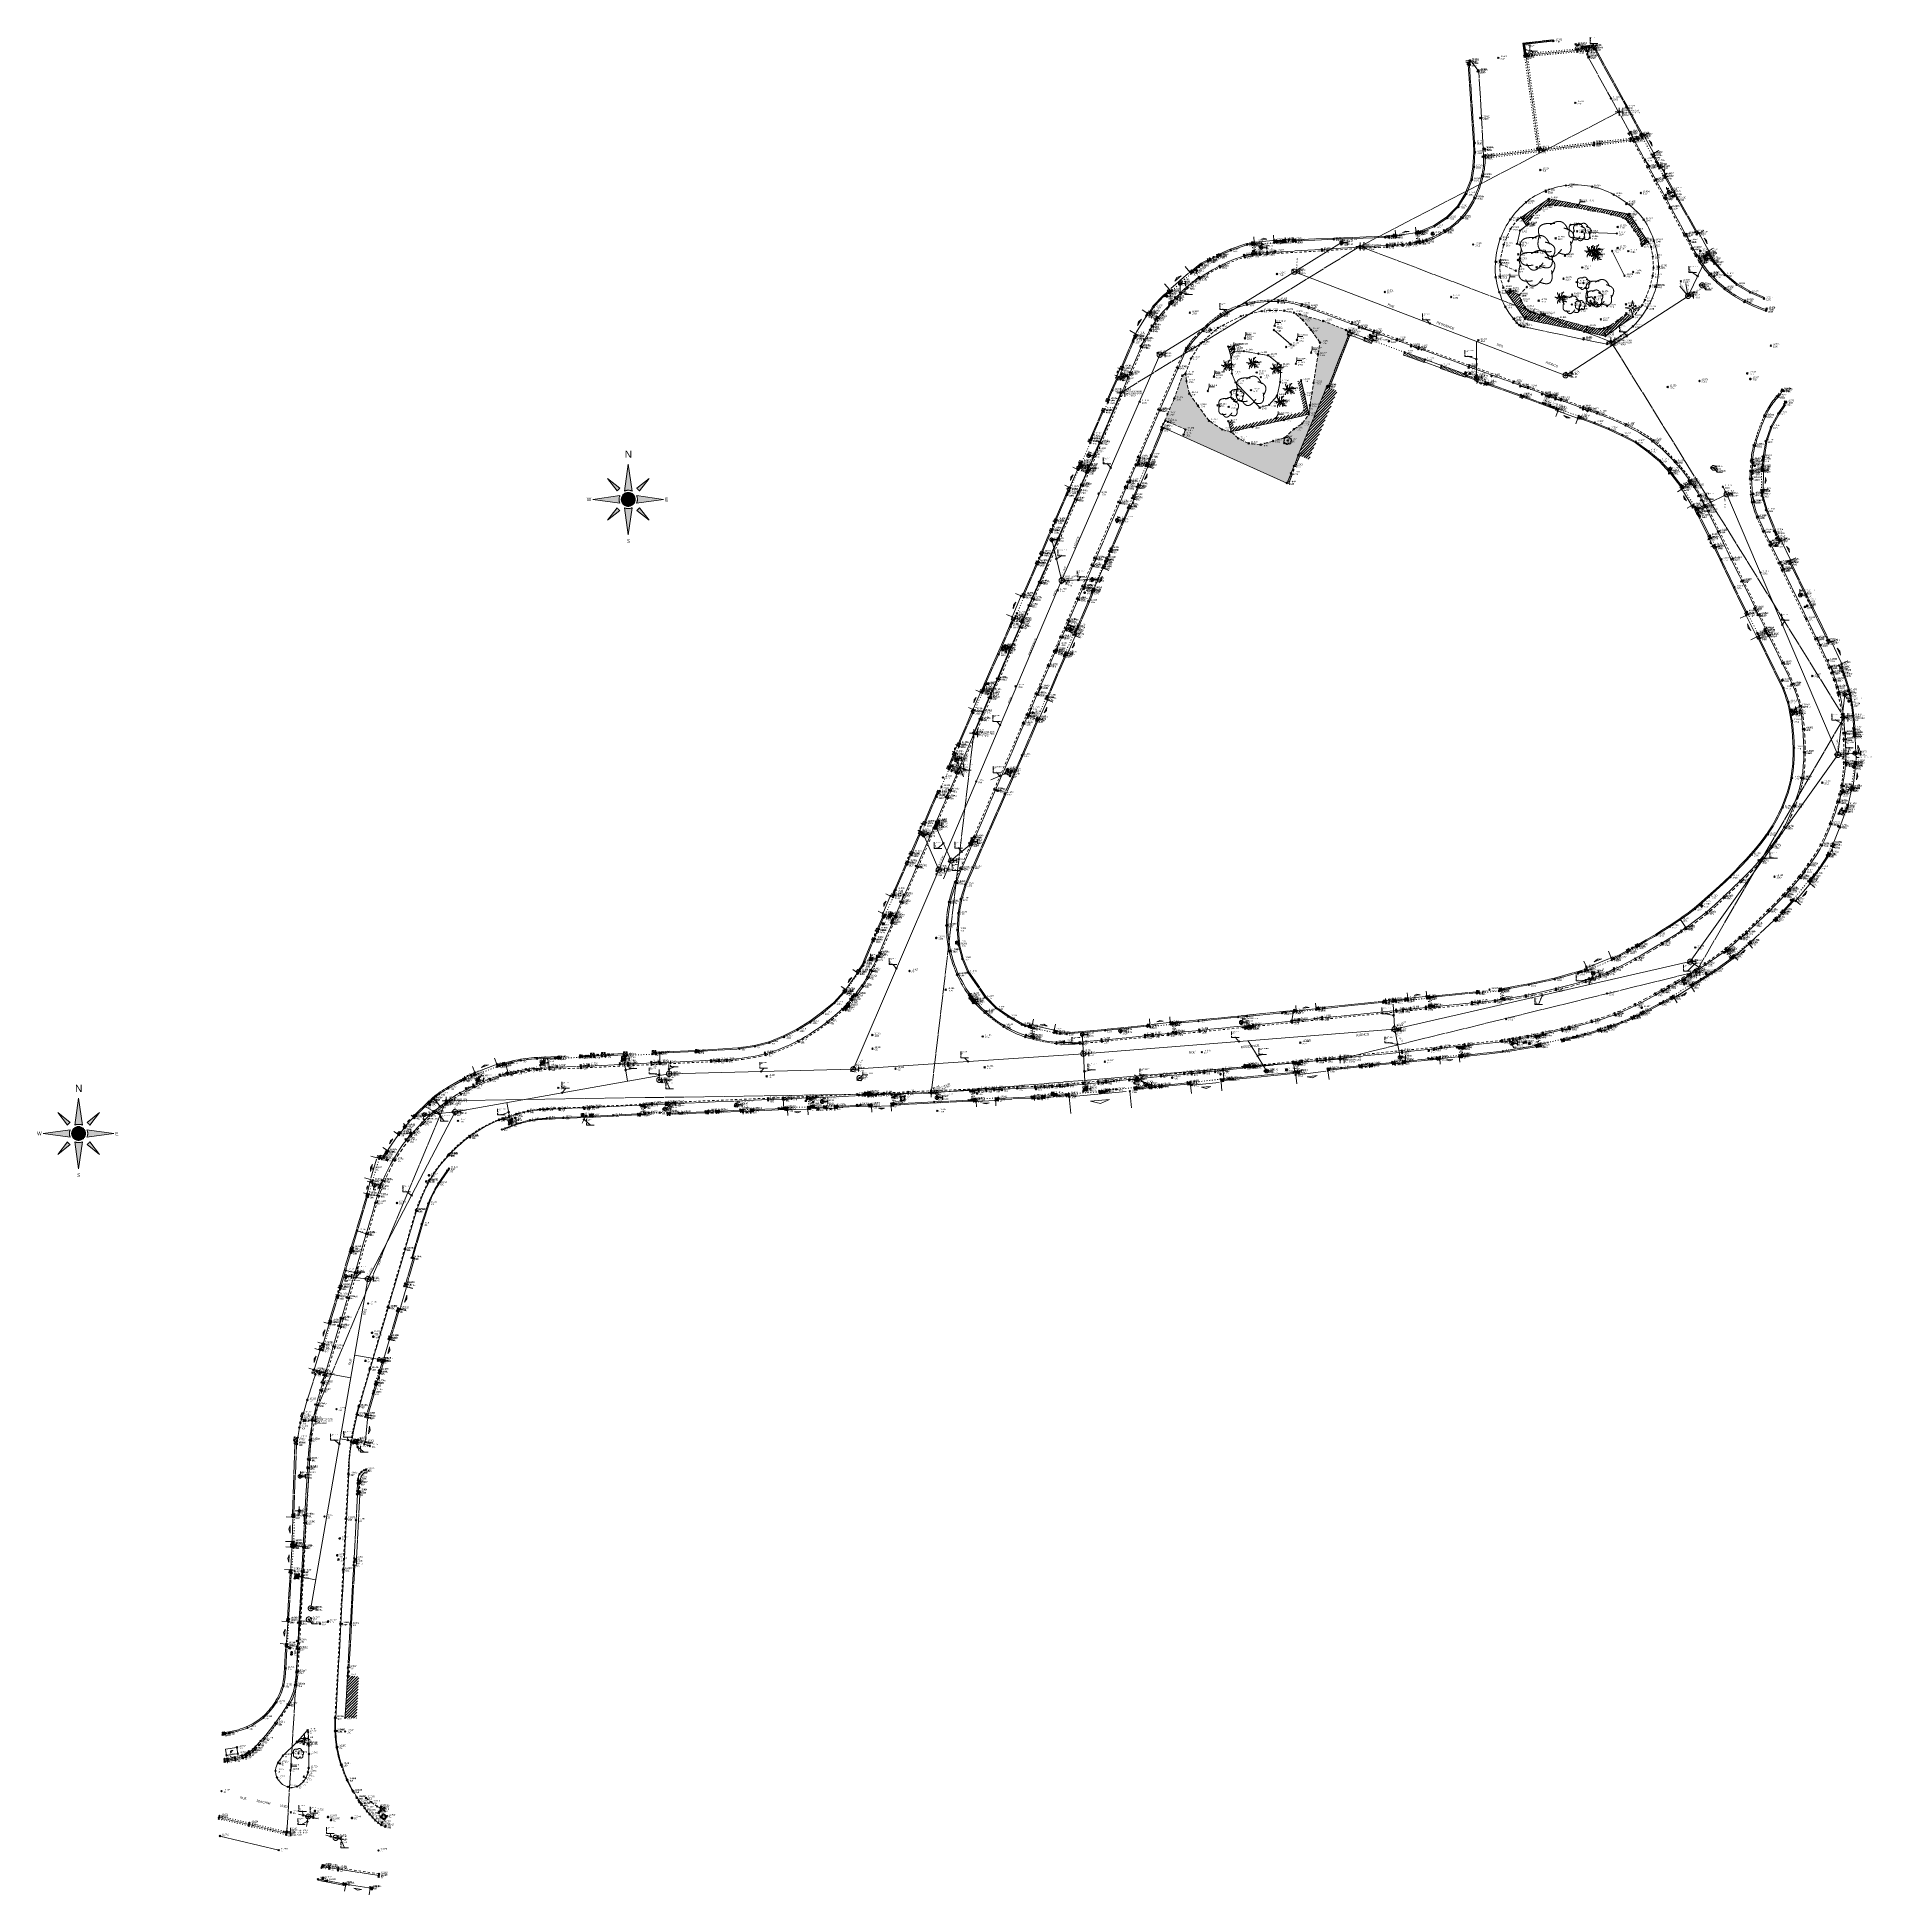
# Model space of a CAD drawing. Header units: metres. Extents: x 1224602 to 1224842, y 7187490 to 7187733.
import ezdxf
from ezdxf.enums import TextEntityAlignment as Align

# ---------------------------------------------------------------- set-up
doc = ezdxf.new("R2010")
doc.units = ezdxf.units.M
doc.header["$PDMODE"] = 3
doc.header["$PDSIZE"] = 0.1
for name, pattern in [('LL_0821', [0.7, 0.5, -0.2]), ('LL_0822', [2.5, 2.5, 0]), ('LL_0824', [0.35, 0.1, -0.25]), ('LL_0827', [0.2, 0.1, -0.1]), ('LL_0829', [0.6, 0.3, -0.3]), ('ML_2577', [2.5, 2.5, 0]), ('OL_0942', [0.7, 0.5, -0.2]), ('RL_1105', [2.5, 2.5, 0]), ('RL_1110', [2.5, 2.5, 0]), ('SL_1144', [2.5, 2.5, 0]), ('SL_1146', [2.5, 2.5, 0]), ('Socle_Continu', [2.5, 2.5, 0]), ('TL_1182', [0.6, 0.4, -0.2]), ('YL_2901', [2.5, 2.5, 0])]:
    doc.linetypes.add(name, pattern=pattern)
for name, color, linetype, lineweight in [('BATIH_SCS', 201, 'Socle_Continu', 13), ('BATIM_SCI', 201, 'Socle_Continu', 13), ('CLOTH_SCS', 212, 'Socle_Continu', 13), ('CLOTU_SCS', 212, 'Socle_Continu', 13), ('EAUPO_SCS', 140, 'Socle_Continu', 13), ('ELECT_SCS', 1, 'Socle_Continu', 13), ('GAZFL_SCS', 40, 'Socle_Continu', 13), ('HABIL_SCI', 7, 'Socle_Continu', 13), ('INDET_SCS', 7, 'Socle_Continu', 13), ('JARDH_PSS', 82, 'Socle_Continu', 13), ('JARDI_PSS', 82, 'Socle_Continu', 13), ('JARDI_SCI', 82, 'Socle_Continu', 13), ('JARDI_SCS', 82, 'Socle_Continu', 13), ('MARQU_PSS', 7, 'Socle_Continu', 13), ('MOBUR_SCI', 251, 'Socle_Continu', 13), ('NIVEL_SCS', 102, 'Socle_Continu', 13), ('SIGNV_SCS', 20, 'Socle_Continu', 13), ('SIGTA_SCI', 7, 'Socle_Continu', 13), ('SIGTM_PSI', 1, 'Socle_Continu', 13), ('SIGTM_SCI', 1, 'Socle_Continu', 13), ('SIGTO_PSI', 255, 'Socle_Continu', 13), ('SIGTO_SCI', 255, 'Socle_Continu', 13), ('TELEC_SCS', 3, 'Socle_Continu', 13), ('VOIRI_SCS', 7, 'Socle_Continu', 13)]:
    doc.layers.add(name, color=color, linetype=linetype, lineweight=lineweight)
for name, color, linetype, lineweight, true_color in [('BATIM_SCS', 7, 'Socle_Continu', 13, 0xdf7fff), ('EAUPL_PSI', 5, 'Socle_Continu', 13, 0x0000ff), ('EAUPL_PSS', 5, 'Socle_Continu', 13, 0x0000ff), ('EAUPL_SCI', 5, 'Socle_Continu', 13, 0x0000ff), ('EAUPL_SCS', 5, 'Socle_Continu', 13, 0x0000ff), ('EAUPL_SCT', 5, 'Socle_Continu', 13, 0x0000ff), ('EAUUS_PSI', 7, 'Socle_Continu', 13, 0x7f3f00), ('EAUUS_SCI', 7, 'Socle_Continu', 13, 0x7f3f00), ('EAUUS_SCS', 7, 'Socle_Continu', 13, 0x7f3f00), ('EAUUS_SCT', 7, 'Socle_Continu', 13, 0x7f3f00), ('SIGTR_PSS', 7, 'Socle_Continu', 13, 0x9966cc), ('SIGTS_PSS', 7, 'Socle_Continu', 13, 0x9966cc)]:
    doc.layers.add(name, color=color, linetype=linetype, lineweight=lineweight, true_color=true_color)
doc.styles.add('Reseaux', font='arial.ttf')
doc.styles.get("Standard").update_dxf_attribs({"font": 'arial.ttf'})
doc.styles.add('Style_1', font='WINGDNG2.TTF')
doc.styles.add('Style_2', font='WINGDNG3.TTF')
doc.linetypes.add('BL_0068', pattern='A,0.508,-0.254,["}",Style_2,S=0.254,R=0,X=-0.2,Y=-0.12],0.254', length=1.016)
doc.linetypes.add('BL_0101', pattern='A,3,-0.2,0.2,-0.381,["ep",Standard,S=0.254,R=0,X=-0.2,Y=-0.1],-0.381,0.2,-0.2', length=4.562)
doc.linetypes.add('CL_0181', pattern='A,3,-0.15,0.4,-0.381,["eu",Standard,S=0.254,R=0,X=-0.2,Y=-0.1],-0.381,0.4,-0.15', length=4.862)
doc.linetypes.add('OL_0943', pattern='A,0.4,["│",Standard,S=0.127,R=0,X=-0.32,Y=0.08],0.15,["l ı l ı l",Standard,S=0.127,R=0,X=-0.35,Y=0]', length=0.55)
doc.linetypes.add('SL_1142', pattern='A,0.5,0,["£",Style_1,S=0.1,R=0,X=0.2,Y=0],0.5', length=1)
doc.linetypes.add('TL_1183', pattern='A,0.5,-0.05,["ù",Style_1,S=0.254,R=180,X=0,Y=0.254],0,["ù",Style_1,S=0.254,R=0,X=-0.1,Y=-0.254]', length=0.55)
pattern_1 = [(45, (0, 0), (-0.176776695297, 0.176776695297), [])]

# ---------------------------------------------------------------- blocks, each defined once
blk = doc.blocks.new('YP_1521')
at = {"layer": 'SIGTO_SCI', "color": 7, "linetype": 'Socle_Continu'}
blk.add_point((0, 0), dxfattribs=at)
at = {"layer": 'SIGTA_SCI', "linetype": 'Socle_Continu'}
blk.add_attdef('ALT', (0.28, 0.1), '', height=0.2, dxfattribs=at)
at = {"layer": 'SIGTA_SCI', "linetype": 'Socle_Continu', "flags": 9}
blk.add_attdef('CALQUE_ALT', (1.69, -1.18), '', height=0.2, dxfattribs=at)
at = {"layer": 'SIGTM_SCI', "linetype": 'Socle_Continu'}
blk.add_attdef('MAT', (0.28, -0.22), '', height=0.2, dxfattribs=at)
at = {"layer": 'SIGTM_SCI', "linetype": 'Socle_Continu', "flags": 9}
blk.add_attdef('CALQUE_MAT', (1.69, -1.5), '', height=0.2, dxfattribs=at)
at = {"layer": 'SIGTO_SCI', "linetype": 'Socle_Continu', "flags": 9}
for tag, p in [('ID', (1.69, 0.1)), ('CALQUE', (1.69, -0.86)), ('NATURE', (1.69, -0.22)), ('FAMILLE', (1.69, -0.54)), ('PCRS', (1.69, -1.82))]:
    blk.add_attdef(tag, p, '', height=0.2, dxfattribs=at)
blk = doc.blocks.new('YP_2900')
at = {"layer": 'SIGTO_PSI', "linetype": 'Socle_Continu'}
blk.add_line((0.5, 0), (0, 0), dxfattribs=at)
at = {"layer": 'SIGTO_PSI', "linetype": 'Socle_Continu', "flags": 128}
blk.add_lwpolyline([(0.5, -0.55), (0.5, 0.55)], dxfattribs=at)
at = {"layer": 'SIGTO_PSI', "color": 7, "linetype": 'Socle_Continu'}
blk.add_point((0, 0), dxfattribs=at)
at = {"layer": 'SIGTM_PSI', "color": 1, "linetype": 'Socle_Continu'}
blk.add_attdef('MAT', (0.59, 0.34), '', height=0.2, dxfattribs=at)
at = {"layer": 'SIGTM_PSI', "linetype": 'Socle_Continu', "flags": 9}
blk.add_attdef('CALQUE_MAT', (1.6, -0.7), '', height=0.2, dxfattribs=at)
at = {"layer": 'SIGTO_PSI', "linetype": 'Socle_Continu'}
for tag, p in [('X=', (0.59, 0.07)), ('Y=', (0.59, -0.2)), ('Z=', (0.59, -0.48))]:
    blk.add_attdef(tag, p, '', height=0.2, dxfattribs=at)
at = {"layer": 'SIGTO_PSI', "linetype": 'Socle_Continu', "flags": 9}
for tag, p in [('ID', (1.6, 0.59)), ('NATURE', (1.6, 0.27)), ('FAMILLE', (1.6, -0.05)), ('CALQUE', (1.6, -0.37)), ('PCRS', (1.6, -1.02))]:
    blk.add_attdef(tag, p, '', height=0.2, dxfattribs=at)
blk = doc.blocks.new('TP_1203')
at = {"layer": 'JARDI_SCS', "linetype": 'Socle_Continu'}
for points in [[(-0.414, 0.059, 0.030688), (-0.44, -0.051, 0.042762), (-0.448, -0.139, 0.002681), (-0.448, -0.145, 0.068057), (-0.437, -0.22, 0.027564), (-0.43, -0.238, 0.0661), (-0.407, -0.278, 0.02929), (-0.395, -0.292, 0.071575), (-0.359, -0.319, 0.024959), (-0.339, -0.328, 0.055555), (-0.293, -0.342, 0.042997), (-0.227, -0.347, 0.011964), (-0.208, -0.347, 0.03671), (-0.105, -0.334)], [(-0.02, 0.369, 0.026081), (-0.147, 0.375, 0.000498), (-0.149, 0.375, 0.000061), (-0.149, 0.375, 0.039737), (-0.254, 0.367, 0.05935), (-0.332, 0.345, 0.002412), (-0.335, 0.344, 0.092506), (-0.393, 0.305, 0.000753), (-0.393, 0.305, 0.098491), (-0.424, 0.258, 0.011844), (-0.427, 0.252, 0.083514), (-0.437, 0.191, 0.009601), (-0.437, 0.184, 0.062383), (-0.423, 0.101, 0.027233), (-0.4, 0.034, 0.012932), (-0.386, 0.003)], [(0.317, 0.2, 0.007667), (0.31, 0.219, 0.026874), (0.279, 0.282, 0.047786), (0.236, 0.346, 0.023985), (0.22, 0.364, 0.040407), (0.188, 0.391, 0.05708), (0.15, 0.412, 0.021505), (0.134, 0.418, 0.075257), (0.079, 0.426, 0.004647), (0.075, 0.426, 0.067031), (0.011, 0.416, 0.025669), (-0.025, 0.403, 0.024468), (-0.058, 0.388, 0.036292), (-0.133, 0.341)], [(0.373, -0.166, 0.034341), (0.42, -0.085, 0.016386), (0.431, -0.062, 0.033024), (0.447, -0.013, 0.065516), (0.455, 0.048, 0.004498), (0.455, 0.052, 0.088708), (0.444, 0.108, 0.001985), (0.443, 0.11, 0.087204), (0.413, 0.157, 0.010127), (0.407, 0.164, 0.060799), (0.363, 0.198, 0.037701), (0.311, 0.224, 0.012492), (0.293, 0.231, 0.034867), (0.205, 0.256)], [(-0.274, -0.306, 0.039486), (-0.23, -0.38, 0.04359), (-0.198, -0.418, 0.016585), (-0.184, -0.431, 0.081902), (-0.139, -0.459, 0.006579), (-0.135, -0.461, 0.089308), (-0.092, -0.468, 0.016983), (-0.084, -0.468, 0.078527), (-0.037, -0.457, 0.013117), (-0.03, -0.454, 0.063228), (0.027, -0.417, 0.02257), (0.061, -0.386, 0.018838), (0.086, -0.359, 0.027877), (0.148, -0.278)], [(0.064, -0.363, 0.004702), (0.076, -0.368, 0.029397), (0.155, -0.395, 0.053456), (0.231, -0.408, 0.017025), (0.243, -0.409, 0.067312), (0.292, -0.402, 0.029038), (0.305, -0.398, 0.085197), (0.338, -0.377, 0.008842), (0.341, -0.374, 0.097758), (0.369, -0.332, 0.000163), (0.369, -0.332, 0.072483), (0.386, -0.268, 0.026786), (0.388, -0.219, 0.018833), (0.387, -0.184, 0.02958), (0.373, -0.081)]]:
    blk.add_lwpolyline(points, format="xyb", dxfattribs=at)
at = {"layer": 'JARDI_SCS', "linetype": 'Socle_Continu', "flags": 9}
for tag, p in [('NATURE', (0.889, -0.075)), ('ID', (0.889, 0.246)), ('FAMILLE', (0.889, -0.396)), ('CALQUE', (0.889, -0.718)), ('PCRS', (0.889, -1.039))]:
    blk.add_attdef(tag, p, '', height=0.2, dxfattribs=at)
blk = doc.blocks.new('CP_0161')
at = {"layer": 'EAUUS_SCS', "linetype": 'Socle_Continu', "const_width": 0.0333, "flags": 128}
for points in [[(-0.07, -0.13), (-0.2, -0.13, -0.405328), (-0.27, -0.05), (-0.27, 0.07, -0.999132), (-0.07, 0.07), (-0.07, 0.02), (-0.25, 0.02)], [(0.05, 0.17), (0.05, -0.04, 0.410802), (0.14, -0.13), (0.25, -0.13), (0.25, 0.17)]]:
    blk.add_lwpolyline(points, format="xyb", dxfattribs=at)
at = {"layer": 'EAUUS_SCS', "linetype": 'Socle_Continu'}
blk.add_circle((0, 0), 0.5, dxfattribs=at)
at = {"layer": 'EAUUS_SCS', "linetype": 'Socle_Continu', "flags": 9}
for tag, p in [('NATURE', (0.99, 0.26)), ('FAMILLE', (0.99, -0.07)), ('ID', (0.99, 0.58)), ('CALQUE', (0.99, -0.39)), ('TYPE', (0.99, -1.03)), ('PCRS', (0.99, -0.71))]:
    blk.add_attdef(tag, p, '', height=0.2, dxfattribs=at)
blk = doc.blocks.new('AP_0001')
at = {"layer": 'EAUPO_SCS', "linetype": 'Socle_Continu'}
blk.add_line((0.11, 0.11), (-0.11, -0.11), dxfattribs=at)
blk.add_circle((0, 0), 0.1, dxfattribs=at)
at = {"layer": 'EAUPO_SCS', "linetype": 'Socle_Continu', "flags": 9}
for tag, p in [('NATURE', (0.81, 0.19)), ('FAMILLE', (0.81, -0.14)), ('ID', (0.81, 0.51)), ('CALQUE', (0.81, -0.46)), ('PCRS', (0.81, -0.78))]:
    blk.add_attdef(tag, p, '', height=0.2, dxfattribs=at)
blk = doc.blocks.new('SP_1162')
at = {"layer": 'CLOTU_SCS', "linetype": 'Socle_Continu'}
for p, q in [((0, 0), (1, 1)), ((0, 1), (1, 0))]:
    blk.add_line(p, q, dxfattribs=at)
at = {"layer": 'CLOTU_SCS', "linetype": 'Socle_Continu', "flags": 128}
blk.add_lwpolyline([(1, 0), (0, 0), (0, 1), (1, 1)], close=True, dxfattribs=at)
at = {"layer": 'CLOTU_SCS', "linetype": 'Socle_Continu', "flags": 9}
for tag, p in [('ID', (1.09, 0.3)), ('NATURE', (1.09, -0.02)), ('CALQUE', (1.09, -0.66)), ('FAMILLE', (1.09, -0.34)), ('PCRS', (1.09, -0.99))]:
    blk.add_attdef(tag, p, '', height=0.2, dxfattribs=at)
blk = doc.blocks.new('SP_1161')
at = {"layer": 'CLOTU_SCS', "linetype": 'Socle_Continu'}
for p, q in [((0, 0), (0, 0.275)), ((0.062, 0), (0.938, 0)), ((0.5, 0.154), (0.344, 0.103)), ((0.344, 0.103), (0.656, 0.103)), ((0.656, 0.103), (0.5, 0.154)), ((1, 0.275), (1, 0))]:
    blk.add_line(p, q, dxfattribs=at)
at = {"layer": 'CLOTU_SCS', "linetype": 'Socle_Continu', "flags": 9}
for tag, p in [('ID', (1.36, 0.385)), ('NATURE', (1.36, 0.064)), ('FAMILLE', (1.36, -0.257)), ('CALQUE', (1.36, -0.579)), ('PCRS', (1.36, -0.9))]:
    blk.add_attdef(tag, p, '', height=0.2, dxfattribs=at)
blk = doc.blocks.new('IP_0641')
at = {"layer": 'TELEC_SCS', "linetype": 'Socle_Continu'}
h = blk.add_hatch(color=256, dxfattribs=at)
edge = h.paths.add_edge_path()
edge.add_ellipse((0.09, 0.08), major_axis=(0.0254, 0.0254), ratio=1, start_angle=269.1533, end_angle=449.1533, ccw=False)
edge.add_ellipse((0.09, 0.08), major_axis=(0.0254, 0.0254), ratio=1, start_angle=89.1533, end_angle=269.1533, ccw=False)
h = blk.add_hatch(color=256, dxfattribs=at)
edge = h.paths.add_edge_path()
edge.add_ellipse((-0.07, -0.08), major_axis=(0.0254, 0.0254), ratio=1, start_angle=269.0978, end_angle=449.0978, ccw=False)
edge.add_ellipse((-0.07, -0.08), major_axis=(0.0254, 0.0254), ratio=1, start_angle=89.0978, end_angle=269.0978, ccw=False)
at = {"layer": 'TELEC_SCS', "linetype": 'Socle_Continu', "flags": 128}
blk.add_lwpolyline([(0.11, -0.25), (0.26, -0.1), (0.26, 0.1), (0.11, 0.25), (-0.09, 0.25), (-0.24, 0.1), (-0.24, -0.1), (-0.09, -0.25)], close=True, dxfattribs=at)
at = {"layer": 'TELEC_SCS', "linetype": 'Socle_Continu'}
for points in [[(0.09, 0.12, 0.04668), (0.06, 0.12, 0.098491), (-0.01, 0.11, 0.098491), (-0.06, 0.07, 0.098491), (-0.1, 0.02, 0.098491), (-0.11, -0.05, 0.04668), (-0.11, -0.08, 0.098491)], [(0.06, 0.11, 0.003694), (0.06, 0.11, 0.098491), (0.06, 0.1, 0.098491), (0.05, 0.08, 0.098491), (0.06, 0.07, 0.098491), (0.06, 0.06, 0.098491), (0.08, 0.05, 0.098491), (0.09, 0.05, 0.098491), (0.1, 0.05, 0.094763), (0.11, 0.06, 0.098491)], [(0.11, 0.06, 0.003694), (0.12, 0.06, 0.098491), (0.12, 0.07, 0.098491), (0.13, 0.08, 0.098491), (0.12, 0.1, 0.098491), (0.12, 0.11, 0.098491), (0.1, 0.12, 0.098491), (0.09, 0.12, 0.098491), (0.08, 0.12, 0.094763), (0.06, 0.11, 0.098491)], [(-0.1, -0.06, 0.003937), (-0.1, -0.06, 0.098491), (-0.11, -0.07, 0.098491), (-0.11, -0.08, 0.098491), (-0.11, -0.1, 0.098491), (-0.1, -0.11, 0.098491), (-0.09, -0.12, 0.098491), (-0.07, -0.12, 0.098491), (-0.06, -0.12, 0.094518), (-0.05, -0.11, 0.098491)], [(-0.05, -0.11, 0.003937), (-0.05, -0.11, 0.098491), (-0.04, -0.1, 0.098491), (-0.04, -0.08, 0.098491), (-0.04, -0.07, 0.098491), (-0.05, -0.06, 0.098491), (-0.06, -0.05, 0.098491), (-0.07, -0.05, 0.098491), (-0.09, -0.05, 0.094518), (-0.1, -0.06, 0.098491)]]:
    blk.add_lwpolyline(points, format="xyb", dxfattribs=at)
at = {"layer": 'TELEC_SCS', "linetype": 'Socle_Continu', "flags": 9}
for tag, p in [('ID', (0.79, 0.57)), ('NATURE', (0.79, 0.25)), ('FAMILLE', (0.79, -0.07)), ('CALQUE', (0.79, -0.39)), ('PCRS', (0.79, -0.72))]:
    blk.add_attdef(tag, p, '', height=0.2, dxfattribs=at)
blk = doc.blocks.new('FP_0402')
at = {"layer": 'ELECT_SCS', "color": 193, "linetype": 'Socle_Continu'}
for p, q in [((-0.33, 0.32), (-0.2, 0.2)), ((0, 0.2), (0, 0.32)), ((0.2, 0.2), (0.32, 0.32)), ((-0.2, 0), (-0.33, 0)), ((-0.2, -0.2), (-0.33, -0.33)), ((0, -0.2), (0, -0.33)), ((0.2, 0), (0.32, 0)), ((0.32, -0.33), (0.2, -0.2))]:
    blk.add_line(p, q, dxfattribs=at)
at = {"layer": 'ELECT_SCS', "color": 193, "linetype": 'Socle_Continu', "flags": 128}
blk.add_lwpolyline([(0.2, 0.2), (-0.2, 0.2), (-0.2, -0.2), (0.2, -0.2)], close=True, dxfattribs=at)
at = {"layer": 'ELECT_SCS', "linetype": 'Socle_Continu', "flags": 128}
blk.add_lwpolyline([(-0.12, -0.12), (-0.01, 0.07), (0.01, 0.02), (0.11, 0.12), (0.01, -0.07), (-0.02, -0.02), (-0.12, -0.12)], dxfattribs=at)
at = {"layer": 'ELECT_SCS', "linetype": 'Socle_Continu', "flags": 9}
for tag, p in [('ID', (0.82, 0.56)), ('NATURE', (0.82, 0.24)), ('FAMILLE', (0.82, -0.08)), ('CALQUE', (0.82, -0.4)), ('PCRS', (0.82, -0.72))]:
    blk.add_attdef(tag, p, '', height=0.2, dxfattribs=at)
blk = doc.blocks.new('LP_0842')
at = {"layer": 'VOIRI_SCS', "linetype": 'Socle_Continu', "flags": 128}
blk.add_lwpolyline([(1, 0), (1, 0.5), (0, 0)], dxfattribs=at)
at = {"layer": 'VOIRI_SCS', "linetype": 'Socle_Continu', "flags": 9}
for tag, p in [('ID', (1.49, 0.61)), ('NATURE', (1.49, 0.29)), ('FAMILLE', (1.49, -0.03)), ('CALQUE', (1.49, -0.35)), ('PCRS', (1.49, -0.67))]:
    blk.add_attdef(tag, p, '', height=0.2, dxfattribs=at)
blk = doc.blocks.new('IP_0645')
at = {"layer": 'TELEC_SCS', "linetype": 'Socle_Continu'}
h = blk.add_hatch(color=256, dxfattribs=at)
edge = h.paths.add_edge_path()
edge.add_ellipse((0.41, 0.4), major_axis=(0.0324, 0.0324), ratio=1, start_angle=-44.959, end_angle=135.041, ccw=False)
edge.add_ellipse((0.41, 0.4), major_axis=(0.0324, 0.0324), ratio=1, start_angle=135.041, end_angle=315.041, ccw=False)
h = blk.add_hatch(color=256, dxfattribs=at)
edge = h.paths.add_edge_path()
edge.add_ellipse((0.55, 0.6), major_axis=(-0.0325, 0.0325), ratio=1, start_angle=-134.959, end_angle=45.041, ccw=False)
edge.add_ellipse((0.55, 0.6), major_axis=(0.0325, 0.0325), ratio=1, start_angle=135.041, end_angle=315.041, ccw=False)
at = {"layer": 'TELEC_SCS', "linetype": 'Socle_Continu', "flags": 128}
blk.add_lwpolyline([(0, 1), (1, 1), (1, 0), (0, 0)], close=True, dxfattribs=at)
at = {"layer": 'TELEC_SCS', "linetype": 'Socle_Continu'}
for points in [[(0.38, 0.5, 0.062521), (0.37, 0.41, 0.003745), (0.37, 0.4, 0.098491)], [(0.46, 0.4, 0.098311), (0.46, 0.42, 0.098491), (0.45, 0.44, 0.098491), (0.43, 0.45, 0.098491), (0.41, 0.45, 0.098491), (0.4, 0.45, 0.098491), (0.38, 0.44, 0.098491), (0.37, 0.42, 0.098491), (0.37, 0.4, 0.000179), (0.37, 0.4, 0.098491)], [(0.37, 0.4, 0.098311), (0.37, 0.39, 0.098491), (0.38, 0.37, 0.098491), (0.4, 0.36, 0.098491), (0.41, 0.36, 0.098491), (0.43, 0.36, 0.098491), (0.45, 0.37, 0.098491), (0.46, 0.39, 0.098491), (0.46, 0.4, 0.000179), (0.46, 0.4, 0.098491)], [(0.41, 0.57, 0.059478), (0.39, 0.53, 0.035459), (0.38, 0.5, 0.098491)], [(0.47, 0.62, 0.070816), (0.43, 0.59, 0.035655), (0.41, 0.57, 0.098491)], [(0.55, 0.65, 0.060394), (0.49, 0.63, 0.025244), (0.47, 0.62, 0.098491)], [(0.6, 0.6, 0.098311), (0.59, 0.62, 0.098491), (0.58, 0.64, 0.098491), (0.57, 0.65, 0.098491), (0.55, 0.65, 0.098491), (0.53, 0.65, 0.098491), (0.52, 0.64, 0.098491), (0.51, 0.62, 0.098491), (0.51, 0.6, 0.000179), (0.51, 0.6, 0.098491)], [(0.51, 0.6, 0.098311), (0.51, 0.59, 0.098491), (0.52, 0.57, 0.098491), (0.53, 0.56, 0.098491), (0.55, 0.56, 0.098491), (0.57, 0.56, 0.098491), (0.58, 0.57, 0.098491), (0.59, 0.59, 0.098491), (0.6, 0.6, 0.000179), (0.6, 0.6, 0.098491)]]:
    blk.add_lwpolyline(points, format="xyb", dxfattribs=at)
at = {"layer": 'TELEC_SCS', "linetype": 'Socle_Continu', "flags": 9}
for tag, p in [('CALQUE', (1.14, -0.01)), ('NATURE', (1.14, 0.63)), ('FAMILLE', (1.14, 0.31)), ('ID', (1.14, 0.95)), ('PCRS', (1.14, -0.33))]:
    blk.add_attdef(tag, p, '', height=0.2, dxfattribs=at)
blk = doc.blocks.new('LP_0841')
at = {"layer": 'VOIRI_SCS', "linetype": 'Socle_Continu', "flags": 128}
blk.add_lwpolyline([(0, 0), (0, 0.5), (1, 0)], dxfattribs=at)
at = {"layer": 'VOIRI_SCS', "linetype": 'Socle_Continu', "flags": 9}
for tag, p in [('ID', (1.43, 0.55)), ('NATURE', (1.43, 0.23)), ('FAMILLE', (1.43, -0.09)), ('CALQUE', (1.43, -0.42)), ('PCRS', (1.43, -0.74))]:
    blk.add_attdef(tag, p, '', height=0.2, dxfattribs=at)
blk = doc.blocks.new('BP_0091')
at = {"layer": 'EAUPL_SCS', "linetype": 'Socle_Continu'}
h = blk.add_hatch(color=256, dxfattribs=at)
h.dxf.hatch_style = 1
h.paths.add_polyline_path([(0.1, 0), (0.9, 0, 0.388383)])
blk.add_line((0.9, 0), (0.1, 0), dxfattribs=at)
at = {"layer": 'EAUPL_SCS', "linetype": 'Socle_Continu', "flags": 128}
blk.add_lwpolyline([(0, 0), (0, 0.5), (1, 0.5), (1, 0)], close=True, dxfattribs=at)
at = {"layer": 'EAUPL_SCS', "linetype": 'Socle_Continu'}
blk.add_arc((0.5, -0.4), 0.602, 47.5494, 132.4506, dxfattribs=at)
at = {"layer": 'EAUPL_SCS', "linetype": 'Socle_Continu', "flags": 9}
for tag, p in [('ID', (1.4, 0.9)), ('NATURE', (1.4, 0.6)), ('FAMILLE', (1.4, 0.3)), ('CALQUE', (1.4, -0.1)), ('PCRS', (1.4, -0.4))]:
    blk.add_attdef(tag, p, '', height=0.2, dxfattribs=at)
blk = doc.blocks.new('FP_0406')
at = {"layer": 'ELECT_SCS', "linetype": 'Socle_Continu'}
blk.add_hatch(color=256, dxfattribs=at).paths.add_polyline_path([(0, 0), (0, 0.29), (1, 0.29), (0.1, 0.23)])
at = {"layer": 'ELECT_SCS', "linetype": 'Socle_Continu', "flags": 128}
blk.add_lwpolyline([(0, 0.29), (0, 0), (1, 0), (1, 0.29)], close=True, dxfattribs=at)
at = {"layer": 'ELECT_SCS', "linetype": 'Socle_Continu'}
blk.add_lwpolyline([(0, 0), (0, 0.29), (1, 0.29), (0.1, 0.23)], close=True, dxfattribs=at)
at = {"layer": 'ELECT_SCS', "linetype": 'Socle_Continu', "flags": 128}
blk.add_lwpolyline([(0.69, 0.16), (0.47, 0.07), (0.47, 0.14), (0.31, 0.12), (0.54, 0.22), (0.53, 0.15), (0.69, 0.16)], dxfattribs=at)
at = {"layer": 'ELECT_SCS', "linetype": 'Socle_Continu', "flags": 9}
for tag, p in [('ID', (1.24, 0.68)), ('NATURE', (1.24, 0.36)), ('FAMILLE', (1.24, 0.04)), ('CALQUE', (1.24, -0.29)), ('PCRS', (1.24, -0.61))]:
    blk.add_attdef(tag, p, '', height=0.2, dxfattribs=at)
blk = doc.blocks.new('YP_2908')
at = {"layer": 'SIGTR_PSS', "linetype": 'Socle_Continu'}
for p, q in [((-0.15, 0), (-0.53, 0)), ((0, 0.15), (0, 0.53)), ((0.15, 0), (0.53, 0)), ((0.53, 0), (0.15, 0)), ((0, -0.15), (0, -0.53))]:
    blk.add_line(p, q, dxfattribs=at)
blk.add_circle((0, 0), 0.15, dxfattribs=at)
at = {"layer": 'SIGTR_PSS', "linetype": 'Socle_Continu', "flags": 9}
for tag, p in [('ID', (0.88, 0.27)), ('NATURE', (0.88, -0.05)), ('CALQUE', (0.88, -0.69)), ('FAMILLE', (0.88, -0.37)), ('PCRS', (0.88, -1.01))]:
    blk.add_attdef(tag, p, '', height=0.2, dxfattribs=at)
blk = doc.blocks.new('CP_0162')
at = {"layer": 'EAUUS_SCS', "linetype": 'Socle_Continu', "const_width": 0.025, "flags": 128}
for points in [[(-0.06, -0.11), (-0.17, -0.11, -0.405328), (-0.24, -0.04), (-0.24, 0.07, -0.999132), (-0.06, 0.07), (-0.06, 0.02), (-0.22, 0.02)], [(0.05, 0.16), (0.05, -0.03, 0.410802), (0.13, -0.11), (0.23, -0.11), (0.23, 0.16)]]:
    blk.add_lwpolyline(points, format="xyb", dxfattribs=at)
at = {"layer": 'EAUUS_SCS', "linetype": 'Socle_Continu'}
blk.add_circle((0, 0), 0.5, dxfattribs=at)
at = {"layer": 'EAUUS_SCS', "linetype": 'Socle_Continu', "flags": 9}
for tag, p in [('ID', (0.92, 0.52)), ('NATURE', (0.92, 0.2)), ('FAMILLE', (0.92, -0.12)), ('CALQUE', (0.92, -0.44)), ('PCRS', (0.92, -0.76))]:
    blk.add_attdef(tag, p, '', height=0.2, dxfattribs=at)
blk = doc.blocks.new('BP_0084')
at = {"layer": 'EAUPL_SCS', "linetype": 'Socle_Continu'}
blk.add_lwpolyline([(0, 0), (1, 0), (1, 1), (0, 1)], close=True, dxfattribs=at)
at = {"layer": 'EAUPL_SCS', "linetype": 'Socle_Continu', "const_width": 0.0235, "flags": 128}
for points in [[(0.46, 0.4), (0.38, 0.4, -0.424), (0.32, 0.45), (0.32, 0.54, -0.997785), (0.46, 0.54), (0.46, 0.5), (0.34, 0.5)], [(0.55, 0.29), (0.55, 0.61), (0.63, 0.61, -0.410802), (0.69, 0.55), (0.69, 0.46, -0.396178), (0.63, 0.4), (0.57, 0.4)]]:
    blk.add_lwpolyline(points, format="xyb", dxfattribs=at)
at = {"layer": 'EAUPL_SCS', "linetype": 'Socle_Continu'}
blk.add_circle((0.5, 0.5), 0.353, dxfattribs=at)
at = {"layer": 'EAUPL_SCS', "linetype": 'Socle_Continu', "flags": 9}
for tag, p in [('CALQUE', (1.32, 0.23)), ('NATURE', (1.32, 0.88)), ('FAMILLE', (1.32, 0.55)), ('PCRS', (1.32, -0.09)), ('ID', (1.32, 1.2)), ('TYPE', (1.32, -0.41))]:
    blk.add_attdef(tag, p, '', height=0.2, dxfattribs=at)
blk = doc.blocks.new('CP_0163')
at = {"layer": 'EAUUS_SCS', "linetype": 'Socle_Continu'}
blk.add_lwpolyline([(0, 0), (1, 0), (1, 1), (0, 1)], close=True, dxfattribs=at)
at = {"layer": 'EAUUS_SCS', "linetype": 'Socle_Continu', "const_width": 0.0235, "flags": 128}
for points in [[(0.45, 0.41), (0.36, 0.41, -0.405328), (0.31, 0.47), (0.31, 0.55, -0.999132), (0.45, 0.55), (0.45, 0.52), (0.33, 0.52)], [(0.54, 0.62), (0.54, 0.47, 0.410802), (0.6, 0.41), (0.68, 0.41), (0.68, 0.62)]]:
    blk.add_lwpolyline(points, format="xyb", dxfattribs=at)
at = {"layer": 'EAUUS_SCS', "linetype": 'Socle_Continu'}
blk.add_circle((0.5, 0.5), 0.353, dxfattribs=at)
at = {"layer": 'EAUUS_SCS', "linetype": 'Socle_Continu', "flags": 9}
for tag, p in [('CALQUE', (1.38, 0.1)), ('NATURE', (1.38, 0.74)), ('FAMILLE', (1.38, 0.42)), ('ID', (1.38, 1.06)), ('TYPE', (1.38, -0.55)), ('PCRS', (1.38, -0.23))]:
    blk.add_attdef(tag, p, '', height=0.2, dxfattribs=at)
blk = doc.blocks.new('FP_0404')
at = {"layer": 'ELECT_SCS', "linetype": 'Socle_Continu'}
h = blk.add_hatch(color=91, dxfattribs=at)
edge = h.paths.add_edge_path()
edge.add_ellipse((0.26, 0.16), major_axis=(-0.0287, 0.0287), ratio=1, start_angle=-135, end_angle=45, ccw=False)
edge.add_ellipse((0.26, 0.16), major_axis=(-0.0287, 0.0287), ratio=1, start_angle=45, end_angle=225, ccw=False)
h = blk.add_hatch(color=91, dxfattribs=at)
edge = h.paths.add_edge_path()
edge.add_ellipse((0.26, -0.16), major_axis=(-0.0287, 0.0287), ratio=1, start_angle=-135, end_angle=45, ccw=False)
edge.add_ellipse((0.26, -0.16), major_axis=(-0.0287, 0.0287), ratio=1, start_angle=45, end_angle=225, ccw=False)
at = {"layer": 'ELECT_SCS', "color": 193, "linetype": 'Socle_Continu'}
for p, q in [((-0.33, 0.32), (-0.2, 0.2)), ((0, 0.2), (0, 0.32)), ((0.2, 0.2), (0.32, 0.32)), ((-0.2, 0), (-0.33, 0)), ((-0.2, -0.2), (-0.33, -0.33)), ((0, -0.2), (0, -0.33)), ((0.2, 0), (0.32, 0)), ((0.32, -0.33), (0.2, -0.2))]:
    blk.add_line(p, q, dxfattribs=at)
at = {"layer": 'ELECT_SCS', "color": 91, "linetype": 'Socle_Continu', "flags": 128}
blk.add_lwpolyline([(-0.2, -0.2), (0.2, -0.2), (0.2, 0.2), (-0.2, 0.2)], close=True, dxfattribs=at)
at = {"layer": 'ELECT_SCS', "linetype": 'Socle_Continu', "flags": 128}
blk.add_lwpolyline([(-0.12, -0.12), (-0.01, 0.07), (0.01, 0.02), (0.11, 0.12), (0.01, -0.07), (-0.02, -0.02), (-0.12, -0.12)], dxfattribs=at)
at = {"layer": 'ELECT_SCS', "color": 91, "linetype": 'Socle_Continu'}
for points in [[(0.3, 0.16, 0.098491), (0.3, 0.18, 0.098491), (0.29, 0.19, 0.098491), (0.28, 0.2, 0.098491), (0.26, 0.2, 0.098491), (0.25, 0.2, 0.098491), (0.24, 0.19, 0.098491), (0.23, 0.18, 0.098491), (0.22, 0.16, 0.098491)], [(0.22, 0.16, 0.098491), (0.23, 0.15, 0.098491), (0.24, 0.13, 0.098491), (0.25, 0.12, 0.098491), (0.26, 0.12, 0.098491), (0.28, 0.12, 0.098491), (0.29, 0.13, 0.098491), (0.3, 0.15, 0.098491), (0.3, 0.16, 0.098491)], [(0.3, -0.16, 0.081301), (0.35, -0.09, 0.098491), (0.37, 0, 0.098491), (0.35, 0.09, 0.081301), (0.3, 0.16, 0.098491)], [(0.3, -0.16, 0.098491), (0.3, -0.15, 0.098491), (0.29, -0.13, 0.098491), (0.28, -0.12, 0.098491), (0.26, -0.12, 0.098491), (0.25, -0.12, 0.098491), (0.24, -0.13, 0.098491), (0.23, -0.15, 0.098491), (0.22, -0.16, 0.098491)], [(0.22, -0.16, 0.098491), (0.23, -0.18, 0.098491), (0.24, -0.19, 0.098491), (0.25, -0.2, 0.098491), (0.26, -0.2, 0.098491), (0.28, -0.2, 0.098491), (0.29, -0.19, 0.098491), (0.3, -0.18, 0.098491), (0.3, -0.16, 0.098491)]]:
    blk.add_lwpolyline(points, format="xyb", dxfattribs=at)
at = {"layer": 'ELECT_SCS', "linetype": 'Socle_Continu', "flags": 9}
for tag, p in [('ID', (0.87, 0.47)), ('NATURE', (0.87, 0.15)), ('FAMILLE', (0.87, -0.17)), ('CALQUE', (0.87, -0.49)), ('PCRS', (0.87, -0.82))]:
    blk.add_attdef(tag, p, '', height=0.2, dxfattribs=at)
blk = doc.blocks.new('JP_0703')
at = {"layer": 'GAZFL_SCS', "linetype": 'Socle_Continu'}
blk.add_hatch(color=256, dxfattribs=at).paths.add_polyline_path([(0, 0), (0, 0.36), (1, 0.36), (0.09, 0.3)])
h = blk.add_hatch(color=256, dxfattribs=at)
edge = h.paths.add_edge_path()
edge.add_line((0.5, 0.18), (0.47, 0.11))
edge.add_line((0.47, 0.11), (0.47, 0.1))
edge.add_ellipse((0.5, 0.1), major_axis=(-0.0336, 0), ratio=0.758629, start_angle=5.446, end_angle=174.554)
edge.add_line((0.54, 0.1), (0.54, 0.11))
edge.add_line((0.54, 0.11), (0.5, 0.18))
at = {"layer": 'GAZFL_SCS', "linetype": 'Socle_Continu', "flags": 128}
blk.add_lwpolyline([(0, 0.36), (0, 0), (1, 0), (1, 0.36)], close=True, dxfattribs=at)
at = {"layer": 'GAZFL_SCS', "linetype": 'Socle_Continu'}
blk.add_lwpolyline([(0, 0), (0, 0.36), (1, 0.36), (0.09, 0.3)], close=True, dxfattribs=at)
blk.add_lwpolyline([(0.58, 0.11), (0.58, 0.12), (0.5, 0.28), (0.43, 0.12), (0.43, 0.11, 0.066358), (0.44, 0.09, 0.1059), (0.45, 0.08, 0.086348), (0.48, 0.06, 0.076263), (0.5, 0.06, 0.076263), (0.53, 0.06, 0.086348), (0.56, 0.08, 0.1059), (0.57, 0.09, 0.066358)], format="xyb", close=True, dxfattribs=at)
at = {"layer": 'GAZFL_SCS', "linetype": 'Socle_Continu', "flags": 9}
for tag, p in [('ID', (1.01, 0.7)), ('NATURE', (1.01, 0.37)), ('FAMILLE', (1.01, 0.05)), ('CALQUE', (1.01, -0.27)), ('PCRS', (1.01, -0.59))]:
    blk.add_attdef(tag, p, '', height=0.2, dxfattribs=at)
blk = doc.blocks.new('BP_0081')
at = {"layer": 'EAUPL_SCS', "linetype": 'Socle_Continu', "const_width": 0.0333, "flags": 128}
for points in [[(-0.05, -0.14), (-0.18, -0.14, -0.424), (-0.25, -0.07), (-0.25, 0.06, -0.997785), (-0.05, 0.06), (-0.05, 0.01), (-0.23, 0.01)], [(0.07, -0.29), (0.07, 0.16), (0.19, 0.16, -0.410802), (0.27, 0.07), (0.27, -0.06, -0.396178), (0.19, -0.14), (0.1, -0.14)]]:
    blk.add_lwpolyline(points, format="xyb", dxfattribs=at)
at = {"layer": 'EAUPL_SCS', "linetype": 'Socle_Continu'}
blk.add_circle((0, 0), 0.5, dxfattribs=at)
at = {"layer": 'EAUPL_SCS', "linetype": 'Socle_Continu', "flags": 9}
for tag, p in [('NATURE', (0.93, 0.35)), ('FAMILLE', (0.93, 0.03)), ('ID', (0.93, 0.67)), ('TYPE', (0.93, -0.94)), ('CALQUE', (0.93, -0.29)), ('PCRS', (0.93, -0.62))]:
    blk.add_attdef(tag, p, '', height=0.2, dxfattribs=at)
blk = doc.blocks.new('AP_0005')
at = {"layer": 'EAUPO_SCS', "linetype": 'Socle_Continu'}
h = blk.add_hatch(color=256, dxfattribs=at)
h.dxf.hatch_style = 1
h.paths.add_polyline_path([(-0.07, 0, 1), (0.07, 0, 1)])
at = {"layer": 'EAUPO_SCS', "linetype": 'Socle_Continu', "const_width": 0.00829, "flags": 128}
for points in [[(-0.06, 0.22), (-0.06, 0.38), (-0.02, 0.38, -0.410802), (0.01, 0.35), (0.01, 0.3, -0.396178), (-0.02, 0.27), (-0.05, 0.27)], [(0.07, 0.43, 1.017983), (0.07, 0.44, 0.985387), (0.07, 0.43)]]:
    blk.add_lwpolyline(points, format="xyb", dxfattribs=at)
blk.add_lwpolyline([(0.07, 0.27), (0.07, 0.38)], dxfattribs=at)
at = {"layer": 'EAUPO_SCS', "linetype": 'Socle_Continu'}
for radius in [0.2, 0.075]:
    blk.add_circle((0, 0), radius, dxfattribs=at)
at = {"layer": 'EAUPO_SCS', "linetype": 'Socle_Continu', "flags": 9}
for tag, p in [('ID', (0.79, 0.55)), ('NATURE', (0.79, 0.22)), ('FAMILLE', (0.79, -0.1)), ('CALQUE', (0.79, -0.42)), ('PCRS', (0.79, -0.74)), ('NUM', (0.79, -1.06))]:
    blk.add_attdef(tag, p, '', height=0.2, dxfattribs=at)
blk = doc.blocks.new('HP_0569')
at = {"layer": 'SIGNV_SCS', "linetype": 'Socle_Continu'}
blk.add_line((-0.2, -0.2), (0.2, -0.2), dxfattribs=at)
blk.add_circle((0, 0), 0.2, dxfattribs=at)
at = {"layer": 'SIGNV_SCS', "linetype": 'Socle_Continu', "flags": 9}
for tag, p in [('ID', (0.71, 0.59)), ('NATURE', (0.71, 0.27)), ('FAMILLE', (0.71, -0.05)), ('CALQUE', (0.71, -0.37)), ('PCRS', (0.71, -0.69))]:
    blk.add_attdef(tag, p, '', height=0.2, dxfattribs=at)
blk = doc.blocks.new('FP_0403')
at = {"layer": 'ELECT_SCS', "linetype": 'Socle_Continu'}
h = blk.add_hatch(color=91, dxfattribs=at)
edge = h.paths.add_edge_path()
edge.add_ellipse((0.26, 0.16), major_axis=(-0.0287, 0.0287), ratio=1, start_angle=-135, end_angle=45, ccw=False)
edge.add_ellipse((0.26, 0.16), major_axis=(-0.0287, 0.0287), ratio=1, start_angle=45, end_angle=225, ccw=False)
h = blk.add_hatch(color=91, dxfattribs=at)
edge = h.paths.add_edge_path()
edge.add_ellipse((0.26, -0.16), major_axis=(-0.0287, 0.0287), ratio=1, start_angle=-135, end_angle=45, ccw=False)
edge.add_ellipse((0.26, -0.16), major_axis=(-0.0287, 0.0287), ratio=1, start_angle=45, end_angle=225, ccw=False)
at = {"layer": 'ELECT_SCS', "color": 91, "linetype": 'Socle_Continu', "flags": 128}
blk.add_lwpolyline([(-0.2, -0.2), (0.2, -0.2), (0.2, 0.2), (-0.2, 0.2)], close=True, dxfattribs=at)
at = {"layer": 'ELECT_SCS', "linetype": 'Socle_Continu', "flags": 128}
blk.add_lwpolyline([(-0.12, -0.12), (-0.01, 0.07), (0.01, 0.02), (0.12, 0.12), (0.01, -0.07), (-0.02, -0.02), (-0.12, -0.12)], dxfattribs=at)
at = {"layer": 'ELECT_SCS', "color": 91, "linetype": 'Socle_Continu'}
for points in [[(0.3, 0.16, 0.098491), (0.3, 0.18, 0.098491), (0.29, 0.19, 0.098491), (0.28, 0.2, 0.098491), (0.26, 0.2, 0.098491), (0.25, 0.2, 0.098491), (0.24, 0.19, 0.098491), (0.23, 0.18, 0.098491), (0.22, 0.16, 0.098491)], [(0.22, 0.16, 0.098491), (0.23, 0.15, 0.098491), (0.24, 0.13, 0.098491), (0.25, 0.12, 0.098491), (0.26, 0.12, 0.098491), (0.28, 0.12, 0.098491), (0.29, 0.13, 0.098491), (0.3, 0.15, 0.098491), (0.3, 0.16, 0.098491)], [(0.3, -0.16, 0.081301), (0.35, -0.09, 0.098491), (0.37, 0, 0.098491), (0.35, 0.09, 0.081301), (0.3, 0.16, 0.098491)], [(0.3, -0.16, 0.098491), (0.3, -0.15, 0.098491), (0.29, -0.13, 0.098491), (0.28, -0.12, 0.098491), (0.26, -0.12, 0.098491), (0.25, -0.12, 0.098491), (0.24, -0.13, 0.098491), (0.23, -0.15, 0.098491), (0.22, -0.16, 0.098491)], [(0.22, -0.16, 0.098491), (0.23, -0.18, 0.098491), (0.24, -0.19, 0.098491), (0.25, -0.2, 0.098491), (0.26, -0.2, 0.098491), (0.28, -0.2, 0.098491), (0.29, -0.19, 0.098491), (0.3, -0.18, 0.098491), (0.3, -0.16, 0.098491)]]:
    blk.add_lwpolyline(points, format="xyb", dxfattribs=at)
at = {"layer": 'ELECT_SCS', "linetype": 'Socle_Continu', "flags": 9}
for tag, p in [('NATURE', (0.85, 0.17)), ('FAMILLE', (0.85, -0.15)), ('ID', (0.85, 0.49)), ('CALQUE', (0.85, -0.47)), ('PCRS', (0.85, -0.8))]:
    blk.add_attdef(tag, p, '', height=0.2, dxfattribs=at)
blk = doc.blocks.new('BP_0089')
at = {"layer": 'EAUPL_SCS', "linetype": 'Socle_Continu'}
for p, q in [((1, 0.81), (0, 0.81)), ((0, 0.62), (1, 0.63)), ((1, 0.38), (0, 0.37)), ((0, 0.19), (1, 0.19))]:
    blk.add_line(p, q, dxfattribs=at)
at = {"layer": 'EAUPL_SCS', "linetype": 'Socle_Continu', "flags": 128}
blk.add_lwpolyline([(0, 0), (0, 1), (1, 1), (1, 0)], close=True, dxfattribs=at)
at = {"layer": 'EAUPL_SCS', "linetype": 'Socle_Continu', "flags": 9}
for tag, p in [('CALQUE', (1.22, 0.03)), ('ID', (1.22, 1)), ('NATURE', (1.22, 0.68)), ('FAMILLE', (1.22, 0.36)), ('PCRS', (1.22, -0.29))]:
    blk.add_attdef(tag, p, '', height=0.2, dxfattribs=at)
blk = doc.blocks.new('TP_2779')
at = {"layer": 'JARDI_PSS', "linetype": 'Socle_Continu', "extrusion": (0, 0, -1), "flags": 128}
for points in [[(0.12, 0.04, 0.13192), (0.85, 0.11)], [(0.64, -0.13, 0.079746), (0.15, 0.03)], [(0.52, 0.03, 0.690122), (0.51, -0.07)], [(0.09, 0.1, 0.25131), (0.51, 0.69)], [(0.15, 0.09, 0.230233), (0.43, 0.21)], [(-0.02, 0.17, 0.247838), (-0.34, 0.8)], [(-0.06, 0.71, 0.064603), (-0.03, 0.29)], [(-0.11, 0.12, 0.255827), (-0.4, 0.32)], [(-0.17, 0.05, 0.115458), (-0.86, 0.1)], [(0.43, -0.38, 0.592918), (0.28, -0.38)], [(-0.08, -0.14, 0.100919), (-0.22, -0.65)], [(-0.2, -0.48, 0.662456), (-0.33, -0.4)]]:
    blk.add_lwpolyline(points, format="xyb", dxfattribs=at)
at = {"layer": 'JARDI_PSS', "linetype": 'Socle_Continu', "flags": 128}
for points in [[(-0.4, 0.39, 0.742335), (-0.24, 0.43)], [(-0.19, 0.59, 0.422349), (-0.07, 0.1)], [(0.07, 0.59, 0.596812), (0.13, 0.56)], [(0.64, 0.25, 0.050999), (0.17, 0.06)], [(0.51, 0.21, 0.61769), (0.54, 0.12)], [(-0.12, -0.1, 0.339495), (-0.49, -0.72)], [(-0.12, -0.11, 0.565905), (-0.16, -0.59)], [(-0.03, -0.17, 0.132446), (-0.08, -0.43)], [(0.09, -0.15, 0.285538), (0.71, -0.5)], [(0.16, -0.07, 0.093629), (0.53, -0.28)]]:
    blk.add_lwpolyline(points, format="xyb", dxfattribs=at)
at = {"layer": 'JARDI_PSS', "linetype": 'Socle_Continu'}
blk.add_circle((0, 0), 0.0469, dxfattribs=at)
at = {"layer": 'JARDI_PSS', "linetype": 'Socle_Continu', "flags": 9}
for tag, p in [('NATURE', (1.31, 0.18)), ('FAMILLE', (1.31, -0.14)), ('ID', (1.31, 0.5)), ('CALQUE', (1.31, -0.46)), ('PCRS', (1.31, -0.79))]:
    blk.add_attdef(tag, p, '', height=0.2, dxfattribs=at)
blk = doc.blocks.new('BP_2058')
at = {"layer": 'EAUPL_PSS', "linetype": 'Socle_Continu'}
blk.add_circle((0, 0), 0.075, dxfattribs=at)
at = {"layer": 'EAUPL_PSS', "linetype": 'Socle_Continu', "flags": 9}
for tag, p in [('ID', (0.5, -0.1)), ('CALQUE', (0.5, -1.06)), ('NATURE', (0.5, -0.42)), ('FAMILLE', (0.5, -0.74)), ('PCRS', (0.5, -1.38))]:
    blk.add_attdef(tag, p, '', height=0.2, dxfattribs=at)
blk = doc.blocks.new('TP_1205')
at = {"layer": 'JARDI_SCS', "linetype": 'Socle_Continu', "flags": 128}
blk.add_lwpolyline([(0.08, 0.08), (0, 0.45), (-0.08, 0.08), (-0.2, 0.17), (-0.14, 0.06), (-0.45, 0), (-0.14, -0.06), (-0.2, -0.17), (-0.08, -0.08), (0, -0.45), (0.08, -0.08), (0.2, -0.17), (0.14, -0.06), (0.45, 0), (0.14, 0.06), (0.2, 0.17)], close=True, dxfattribs=at)
at = {"layer": 'JARDI_SCS', "linetype": 'Socle_Continu', "flags": 9}
for tag, p in [('ID', (0.94, 0.24)), ('NATURE', (0.94, -0.08)), ('CALQUE', (0.94, -0.72)), ('FAMILLE', (0.94, -0.4)), ('PCRS', (0.94, -1.04))]:
    blk.add_attdef(tag, p, '', height=0.2, dxfattribs=at)
blk = doc.blocks.new('AP_0009')
at = {"layer": 'EAUPO_SCS', "linetype": 'Socle_Continu', "flags": 128}
blk.add_lwpolyline([(1, 0), (0, 0), (0, 1), (1, 1)], close=True, dxfattribs=at)
at = {"layer": 'EAUPO_SCS', "linetype": 'Socle_Continu', "const_width": 0.0132, "flags": 128}
for points in [[(0.37, 0.56, -0.408207), (0.4, 0.52), (0.4, 0.44), (0.35, 0.44, -1.002527), (0.35, 0.5)], [(0.54, 0.44), (0.49, 0.44, -0.408864), (0.46, 0.47), (0.46, 0.52, -0.99952), (0.54, 0.52), (0.54, 0.5), (0.46, 0.5)], [(0.6, 0.38), (0.6, 0.56), (0.64, 0.56, -0.410969), (0.68, 0.52), (0.68, 0.48, -0.406349), (0.64, 0.44), (0.6, 0.44)]]:
    blk.add_lwpolyline(points, format="xyb", dxfattribs=at)
for points in [[(0.33, 0.56), (0.37, 0.56)], [(0.4, 0.5), (0.35, 0.5)]]:
    blk.add_lwpolyline(points, dxfattribs=at)
at = {"layer": 'EAUPO_SCS', "linetype": 'Socle_Continu', "flags": 9}
for tag, p in [('CALQUE', (1.24, -0.12)), ('ID', (1.24, 0.85)), ('NATURE', (1.24, 0.52)), ('FAMILLE', (1.24, 0.2)), ('PCRS', (1.24, -0.44))]:
    blk.add_attdef(tag, p, '', height=0.2, dxfattribs=at)
blk = doc.blocks.new('YP_2903')
at = {"layer": 'SIGTR_PSS', "color": 5, "linetype": 'Socle_Continu'}
blk.add_line((-0.15, 0), (-0.53, 0), dxfattribs=at)
at = {"layer": 'SIGTR_PSS', "color": 1, "linetype": 'Socle_Continu'}
blk.add_line((0, 0.15), (0, 0.53), dxfattribs=at)
at = {"layer": 'SIGTR_PSS', "color": 3, "linetype": 'Socle_Continu'}
blk.add_line((0.15, 0), (0.53, 0), dxfattribs=at)
at = {"layer": 'SIGTR_PSS', "color": 2, "linetype": 'Socle_Continu'}
blk.add_line((0, -0.15), (0, -0.53), dxfattribs=at)
at = {"layer": 'SIGTR_PSS', "color": 4, "linetype": 'Socle_Continu'}
blk.add_circle((0, 0), 0.15, dxfattribs=at)
at = {"layer": 'SIGTR_PSS', "linetype": 'Socle_Continu', "flags": 9}
for tag, p in [('ID', (1.34, 0.31)), ('NATURE', (1.34, -0.02)), ('CALQUE', (1.34, -0.66)), ('FAMILLE', (1.34, -0.34)), ('PCRS', (1.34, -0.98))]:
    blk.add_attdef(tag, p, '', height=0.2, dxfattribs=at)
blk = doc.blocks.new('AP_0003')
at = {"layer": 'EAUPO_SCS', "linetype": 'Socle_Continu', "flags": 128}
blk.add_lwpolyline([(0, 0.61), (0.61, 0.61), (0.61, 0), (0, 0)], close=True, dxfattribs=at)
at = {"layer": 'EAUPO_SCS', "linetype": 'Socle_Continu', "const_width": 0.0132, "flags": 128}
for points in [[(0.17, 0.37, -0.408207), (0.21, 0.33), (0.21, 0.25), (0.16, 0.25, -1.002527), (0.16, 0.31)], [(0.35, 0.25), (0.3, 0.25, -0.408864), (0.27, 0.28), (0.27, 0.33, -0.99952), (0.35, 0.33), (0.35, 0.31), (0.27, 0.31)], [(0.41, 0.19), (0.41, 0.37), (0.45, 0.37, -0.410969), (0.48, 0.33), (0.48, 0.28, -0.406349), (0.45, 0.25), (0.41, 0.25)]]:
    blk.add_lwpolyline(points, format="xyb", dxfattribs=at)
for points in [[(0.14, 0.37), (0.17, 0.37)], [(0.21, 0.31), (0.16, 0.31)]]:
    blk.add_lwpolyline(points, dxfattribs=at)
at = {"layer": 'EAUPO_SCS', "linetype": 'Socle_Continu'}
blk.add_circle((0.31, 0.31), 0.23, dxfattribs=at)
at = {"layer": 'EAUPO_SCS', "linetype": 'Socle_Continu', "flags": 9}
for tag, p in [('CALQUE', (1.06, 0.07)), ('ID', (1.06, 1.03)), ('NATURE', (1.06, 0.71)), ('FAMILLE', (1.06, 0.39)), ('TYPE', (1.06, -0.58)), ('PCRS', (1.06, -0.26))]:
    blk.add_attdef(tag, p, '', height=0.2, dxfattribs=at)
blk = doc.blocks.new('*U35')
at = {"layer": 'EAUPL_SCI', "linetype": 'Socle_Continu'}
blk.add_line((1.66, -1.46), (0, 0), dxfattribs=at)
at = {"layer": 'EAUPL_SCI', "linetype": 'Socle_Continu', "flags": 128}
blk.add_lwpolyline([(2.66, -1.46), (0.66, -1.46), (0.66, 0.18)], dxfattribs=at)
at = {"layer": 'EAUPL_SCI', "linetype": 'Socle_Continu'}
blk.add_point((0, 0), dxfattribs=at)
for tag, p in [('TYPE', (0.75, -0.03)), ('DIAM', (0.75, -0.3)), ('NBR', (0.75, -0.57)), ('LARG', (0.75, -0.84)), ('HAUT', (0.75, -1.11)), ('MATER', (0.75, -1.37))]:
    blk.add_attdef(tag, p, '', height=0.2, dxfattribs=at)
at = {"layer": 'EAUPL_SCI', "linetype": 'Socle_Continu', "flags": 9}
for tag, p in [('CALQUE', (2.47, 0.45)), ('NATURE', (2.47, 1.1)), ('FAMILLE', (2.47, 0.78)), ('ID', (2.47, 1.42))]:
    blk.add_attdef(tag, p, '', height=0.2, dxfattribs=at)
blk = doc.blocks.new('*U37')
at = {"layer": 'EAUPL_SCI', "linetype": 'Socle_Continu'}
blk.add_line((0.41, 0.43), (0, 0), dxfattribs=at)
at = {"layer": 'EAUPL_SCI', "linetype": 'Socle_Continu', "flags": 128}
blk.add_lwpolyline([(1.09, 0.43), (0.41, 0.43), (0.41, 0.79)], dxfattribs=at)
at = {"layer": 'EAUPL_SCI', "linetype": 'Socle_Continu'}
blk.add_point((0, 0), dxfattribs=at)
blk.add_attdef('TXT', (0.5, 0.52), '', height=0.2, dxfattribs=at)
at = {"layer": 'EAUPL_SCI', "linetype": 'Socle_Continu', "flags": 9}
for tag, p in [('ID', (1.97, 0.14)), ('NATURE', (1.97, -0.18)), ('CALQUE', (1.97, -0.82)), ('FAMILLE', (1.97, -0.5)), ('PCRS', (1.97, -1.14))]:
    blk.add_attdef(tag, p, '', height=0.2, dxfattribs=at)
blk = doc.blocks.new('*U39')
at = {"layer": 'MOBUR_SCI', "linetype": 'Socle_Continu'}
blk.add_line((0.12, 0.46), (0, 0), dxfattribs=at)
at = {"layer": 'MOBUR_SCI', "linetype": 'Socle_Continu', "flags": 128}
blk.add_lwpolyline([(0.79, 0.46), (0.12, 0.46), (0.12, 0.82)], dxfattribs=at)
at = {"layer": 'MOBUR_SCI', "linetype": 'Socle_Continu'}
blk.add_point((0, 0), dxfattribs=at)
blk.add_attdef('TXT', (0.21, 0.55), '', height=0.2, dxfattribs=at)
at = {"layer": 'MOBUR_SCI', "linetype": 'Socle_Continu', "flags": 9}
for tag, p in [('ID', (2.24, 0.04)), ('CALQUE', (2.24, -0.92)), ('NATURE', (2.24, -0.28)), ('FAMILLE', (2.24, -0.6)), ('PCRS', (2.24, -1.24))]:
    blk.add_attdef(tag, p, '', height=0.2, dxfattribs=at)
blk = doc.blocks.new('*U41')
at = {"layer": 'BATIM_SCI', "linetype": 'Socle_Continu'}
blk.add_line((0.31, 0.52), (0, 0), dxfattribs=at)
at = {"layer": 'BATIM_SCI', "linetype": 'Socle_Continu', "flags": 128}
blk.add_lwpolyline([(0.98, 0.52), (0.31, 0.52), (0.31, 0.88)], dxfattribs=at)
at = {"layer": 'BATIM_SCI', "linetype": 'Socle_Continu'}
blk.add_point((0, 0), dxfattribs=at)
blk.add_attdef('TXT', (0.4, 0.61), '', height=0.2, dxfattribs=at)
at = {"layer": 'BATIM_SCI', "linetype": 'Socle_Continu', "flags": 9}
for tag, p in [('ID', (1.97, 0.14)), ('NATURE', (1.97, -0.18)), ('CALQUE', (1.97, -0.82)), ('FAMILLE', (1.97, -0.5)), ('PCRS', (1.97, -1.14))]:
    blk.add_attdef(tag, p, '', height=0.2, dxfattribs=at)
blk = doc.blocks.new('*U42')
at = {"layer": 'EAUPL_SCI', "linetype": 'Socle_Continu'}
blk.add_line((2.16, -0.3), (0, 0), dxfattribs=at)
at = {"layer": 'EAUPL_SCI', "linetype": 'Socle_Continu', "flags": 128}
blk.add_lwpolyline([(3.16, -0.3), (1.16, -0.3), (1.16, 1.33)], dxfattribs=at)
at = {"layer": 'EAUPL_SCI', "linetype": 'Socle_Continu'}
blk.add_point((0, 0), dxfattribs=at)
for tag, p in [('TYPE', (1.25, 1.13)), ('DIAM', (1.25, 0.86)), ('NBR', (1.25, 0.58)), ('LARG', (1.25, 0.31)), ('HAUT', (1.25, 0.05)), ('MATER', (1.25, -0.22))]:
    blk.add_attdef(tag, p, '', height=0.2, dxfattribs=at)
at = {"layer": 'EAUPL_SCI', "linetype": 'Socle_Continu', "flags": 9}
for tag, p in [('CALQUE', (2.47, 0.45)), ('NATURE', (2.47, 1.1)), ('FAMILLE', (2.47, 0.78)), ('ID', (2.47, 1.42))]:
    blk.add_attdef(tag, p, '', height=0.2, dxfattribs=at)
blk = doc.blocks.new('*U43')
at = {"layer": 'EAUPL_SCI', "linetype": 'Socle_Continu'}
blk.add_line((0.62, 0.97), (0, 0), dxfattribs=at)
at = {"layer": 'EAUPL_SCI', "linetype": 'Socle_Continu', "flags": 128}
blk.add_lwpolyline([(1.62, 0.97), (-0.38, 0.97), (-0.38, 2.61)], dxfattribs=at)
at = {"layer": 'EAUPL_SCI', "linetype": 'Socle_Continu'}
blk.add_point((0, 0), dxfattribs=at)
for tag, p in [('TYPE', (-0.3, 2.4)), ('DIAM', (-0.3, 2.13)), ('NBR', (-0.3, 1.85)), ('LARG', (-0.3, 1.59)), ('HAUT', (-0.3, 1.32)), ('MATER', (-0.3, 1.06))]:
    blk.add_attdef(tag, p, '', height=0.2, dxfattribs=at)
at = {"layer": 'EAUPL_SCI', "linetype": 'Socle_Continu', "flags": 9}
for tag, p in [('CALQUE', (2.47, 0.45)), ('NATURE', (2.47, 1.1)), ('FAMILLE', (2.47, 0.78)), ('ID', (2.47, 1.42))]:
    blk.add_attdef(tag, p, '', height=0.2, dxfattribs=at)
blk = doc.blocks.new('*U45')
at = {"layer": 'EAUUS_SCI', "linetype": 'Socle_Continu'}
blk.add_line((0.46, -0.58), (0, 0), dxfattribs=at)
at = {"layer": 'EAUUS_SCI', "linetype": 'Socle_Continu', "flags": 128}
blk.add_lwpolyline([(1.14, -0.58), (0.46, -0.58), (0.46, -0.23)], dxfattribs=at)
at = {"layer": 'EAUUS_SCI', "linetype": 'Socle_Continu'}
blk.add_point((0, 0), dxfattribs=at)
at = {"layer": 'EAUUS_SCI', "linetype": 'Socle_Continu', "flags": 9}
for tag, p in [('ID', (1.97, 0.14)), ('NATURE', (1.97, -0.18)), ('CALQUE', (1.97, -0.82)), ('FAMILLE', (1.97, -0.5)), ('PCRS', (1.97, -1.14))]:
    blk.add_attdef(tag, p, '', height=0.2, dxfattribs=at)
at = {"layer": 'EAUUS_SCI', "linetype": 'Socle_Continu'}
blk.add_attdef('TXT', (0.55, -0.5), '', height=0.2, dxfattribs=at)
blk = doc.blocks.new('KP_0761')
at = {"layer": 'INDET_SCS', "linetype": 'Socle_Continu', "flags": 128}
blk.add_lwpolyline([(-0.1, 0.1, -1), (0.1, 0.1, -0.209077), (0, 0, 0.201083), (0, -0.1), (0, -0.1)], format="xyb", dxfattribs=at)
at = {"layer": 'INDET_SCS', "linetype": 'Socle_Continu'}
blk.add_lwpolyline([(0, -0.1, 0.098491), (0, -0.1, 0.098491), (0, -0.1, 0.098491), (0, -0.1, 0.098491), (0, -0.1, 0.098491), (0, -0.1, 0.098491), (0, -0.1, 0.098491), (0, -0.1, 0.098491), (0, -0.1, 0.098491), (0, -0.1, 0.098491), (0, -0.1, 0.098491), (0, -0.1, 0.098491), (0, -0.1, 0.098491), (0, -0.1, 0.098491), (0, -0.1, 0.098491), (0, -0.1, 0.098491)], format="xyb", close=True, dxfattribs=at)
blk.add_lwpolyline([(0, -0.1, 0.098491), (0, -0.1, 0.098491), (0, -0.1, 0.098491), (0, -0.1, 0.098491), (0, -0.1, 0.098491), (0, -0.1, 0.098491), (0, -0.1, 0.098491), (0, -0.1, 0.098491), (0, -0.1, 0.098491), (0, -0.1, 0.098491), (0, -0.1, 0.098491), (0, -0.1, 0.098491), (0, -0.1, 0.098491), (0, -0.1, 0.098491), (0, -0.1, 0.098491), (0, -0.1, 0.098491)], format="xyb", close=True, dxfattribs=at)
blk.add_circle((0, 0), 0.3, dxfattribs=at)
at = {"layer": 'INDET_SCS', "linetype": 'Socle_Continu', "flags": 9}
for tag, p in [('ID', (0.8, 0.6)), ('NATURE', (0.8, 0.3)), ('FAMILLE', (0.8, 0)), ('CALQUE', (0.8, -0.4)), ('PCRS', (0.8, -0.7))]:
    blk.add_attdef(tag, p, '', height=0.2, dxfattribs=at)
blk = doc.blocks.new('ZP_1563')
at = {"layer": 'HABIL_SCI', "linetype": 'Socle_Continu'}
h = blk.add_hatch(color=256, dxfattribs=at)
h.paths.add_polyline_path([(-0.054, 0.118, -0.216351), (0.054, 0.118), (0, 0.5)])
h.paths.add_polyline_path([(0.296, 0.296), (0.12, 0.157, -0.064898), (0.157, 0.12)])
h.paths.add_polyline_path([(0.118, -0.054), (0.5, 0), (0.118, 0.054, -0.216351)])
h.paths.add_polyline_path([(0.296, -0.296), (0.157, -0.12, -0.064898), (0.12, -0.157)])
h.paths.add_polyline_path([(0, -0.5), (0.054, -0.118, -0.216351), (-0.054, -0.118)])
h.paths.add_polyline_path([(-0.12, -0.157, -0.064898), (-0.157, -0.12), (-0.296, -0.296)])
h.paths.add_polyline_path([(-0.5, 0), (-0.118, -0.054, -0.216351), (-0.118, 0.054)])
h.paths.add_polyline_path([(-0.296, 0.296), (-0.157, 0.12, -0.064898), (-0.12, 0.157)])
blk.add_hatch(color=256, dxfattribs=at).paths.add_polyline_path([(0.099, 0, 1), (-0.099, 0, 1)])
for points in [[(-0.157, 0.12, -0.064898), (-0.12, 0.157), (-0.296, 0.296)], [(-0.054, 0.118), (0, 0.5), (0.054, 0.118, 0.216351)], [(0.12, 0.157, -0.064898), (0.157, 0.12), (0.296, 0.296)], [(-0.118, -0.054), (-0.5, 0), (-0.118, 0.054, 0.216351)], [(0.118, -0.054, 0.216351), (0.118, 0.054), (0.5, 0)], [(-0.12, -0.157, -0.064898), (-0.157, -0.12), (-0.296, -0.296)], [(-0.054, -0.118, 0.216351), (0.054, -0.118), (0, -0.5)], [(0.157, -0.12, -0.064898), (0.12, -0.157), (0.296, -0.296)]]:
    blk.add_lwpolyline(points, format="xyb", close=True, dxfattribs=at)
blk.add_circle((0, 0), 0.0987, dxfattribs=at)
for s, height, p in [('N', 0.101, (0.002, 0.559)), ('W', 0.0483, (-0.556, -0.039)), ('E', 0.0483, (0.542, -0.04)), ('S', 0.0483, (0.002, -0.628))]:
    blk.add_text(s, height=height, dxfattribs=at).set_placement(p, align=Align.BOTTOM_CENTER)
at = {"layer": 'HABIL_SCI', "linetype": 'Socle_Continu', "flags": 9}
for tag, p in [('ID', (0.976, -0.043)), ('NATURE', (0.976, -0.364)), ('FAMILLE', (0.976, -0.685)), ('CALQUE', (0.976, -1.007))]:
    blk.add_attdef(tag, p, '', height=0.2, dxfattribs=at)
blk = doc.blocks.new('ZP_1565')
at = {"layer": 'HABIL_SCI', "linetype": 'Socle_Continu'}
blk.add_attdef('TYPE', text='', height=0.3, dxfattribs=at).set_placement((0, 0), align=Align.MIDDLE_CENTER)
at = {"layer": 'HABIL_SCI', "linetype": 'Socle_Continu', "flags": 9}
for tag, p in [('CALQUE', (0.55, -1.56)), ('PCRS', (0.53, -1.83)), ('ID', (0.55, -0.6)), ('NATURE', (0.55, -0.92)), ('FAMILLE', (0.55, -1.24))]:
    blk.add_attdef(tag, p, '', height=0.2, dxfattribs=at)
blk = doc.blocks.new('*U53')
at = {"layer": 'EAUPL_SCI', "linetype": 'Socle_Continu'}
blk.add_line((-0.08, 0.8), (0, 0), dxfattribs=at)
at = {"layer": 'EAUPL_SCI', "linetype": 'Socle_Continu', "flags": 128}
blk.add_lwpolyline([(0.92, 0.8), (-1.08, 0.8), (-1.08, 2.44)], dxfattribs=at)
at = {"layer": 'EAUPL_SCI', "linetype": 'Socle_Continu'}
blk.add_point((0, 0), dxfattribs=at)
for tag, p in [('TYPE', (-0.99, 2.23)), ('DIAM', (-0.99, 1.96)), ('NBR', (-0.99, 1.69)), ('LARG', (-0.99, 1.42)), ('HAUT', (-0.99, 1.15)), ('MATER', (-0.99, 0.89))]:
    blk.add_attdef(tag, p, '', height=0.2, dxfattribs=at)
at = {"layer": 'EAUPL_SCI', "linetype": 'Socle_Continu', "flags": 9}
for tag, p in [('CALQUE', (2.47, 0.45)), ('NATURE', (2.47, 1.1)), ('FAMILLE', (2.47, 0.78)), ('ID', (2.47, 1.42))]:
    blk.add_attdef(tag, p, '', height=0.2, dxfattribs=at)
blk = doc.blocks.new('*U52')
at = {"layer": 'EAUPL_PSI', "linetype": 'Socle_Continu'}
blk.add_line((0.73, 0), (0, 0), dxfattribs=at)
at = {"layer": 'EAUPL_PSI', "linetype": 'Socle_Continu', "flags": 128}
blk.add_lwpolyline([(0.73, -0.3), (0.73, 0.3)], dxfattribs=at)
at = {"layer": 'EAUPL_PSI', "linetype": 'Socle_Continu'}
blk.add_point((0, 0), dxfattribs=at)
for tag, p in [('TAMPON', (0.82, 0.2)), ('RADIER', (0.82, -0.19))]:
    blk.add_attdef(tag, text='', height=0.2, dxfattribs=at).set_placement(p, align=Align.MIDDLE_LEFT)
at = {"layer": 'EAUPL_PSI', "linetype": 'Socle_Continu', "style": 'Reseaux', "flags": 9}
for tag, p in [('ID', (2.43, 0.07)), ('NATURE', (2.43, -0.25))]:
    blk.add_attdef(tag, p, '', height=0.2, dxfattribs=at)
at = {"layer": 'EAUPL_PSI', "linetype": 'Socle_Continu', "flags": 9}
for tag, p in [('CALQUE', (2.43, -0.89)), ('FAMILLE', (2.43, -0.57))]:
    blk.add_attdef(tag, p, '', height=0.2, dxfattribs=at)
blk = doc.blocks.new('*U54')
at = {"layer": 'EAUPL_SCI', "linetype": 'Socle_Continu'}
blk.add_line((1.05, -2.37), (0, 0), dxfattribs=at)
at = {"layer": 'EAUPL_SCI', "linetype": 'Socle_Continu', "flags": 128}
blk.add_lwpolyline([(2.05, -2.37), (0.05, -2.37), (0.05, -0.73)], dxfattribs=at)
at = {"layer": 'EAUPL_SCI', "linetype": 'Socle_Continu'}
blk.add_point((0, 0), dxfattribs=at)
at = {"layer": 'EAUPL_SCI', "linetype": 'Socle_Continu', "flags": 9}
for tag, p in [('CALQUE', (2.47, 0.45)), ('NATURE', (2.47, 1.1)), ('FAMILLE', (2.47, 0.78)), ('ID', (2.47, 1.42))]:
    blk.add_attdef(tag, p, '', height=0.2, dxfattribs=at)
at = {"layer": 'EAUPL_SCI', "linetype": 'Socle_Continu'}
for tag, p in [('TYPE', (0.14, -0.94)), ('DIAM', (0.14, -1.21)), ('NBR', (0.14, -1.49)), ('LARG', (0.14, -1.75)), ('HAUT', (0.14, -2.02)), ('MATER', (0.14, -2.28))]:
    blk.add_attdef(tag, p, '', height=0.2, dxfattribs=at)
blk = doc.blocks.new('*U58')
at = {"layer": 'EAUUS_PSI', "linetype": 'Socle_Continu'}
blk.add_line((0.73, 0), (0, 0), dxfattribs=at)
at = {"layer": 'EAUUS_PSI', "linetype": 'Socle_Continu', "flags": 128}
blk.add_lwpolyline([(0.73, -0.3), (0.73, 0.3)], dxfattribs=at)
at = {"layer": 'EAUUS_PSI', "linetype": 'Socle_Continu'}
blk.add_point((0, 0), dxfattribs=at)
for tag, p in [('TAMPON', (0.82, 0.2)), ('RADIER', (0.82, -0.19))]:
    blk.add_attdef(tag, text='', height=0.2, dxfattribs=at).set_placement(p, align=Align.MIDDLE_LEFT)
at = {"layer": 'EAUUS_PSI', "linetype": 'Socle_Continu', "style": 'Reseaux', "flags": 9}
for tag, p in [('ID', (2.53, 0.54)), ('NATURE', (2.53, 0.22))]:
    blk.add_attdef(tag, p, '', height=0.2, dxfattribs=at)
at = {"layer": 'EAUUS_PSI', "linetype": 'Socle_Continu', "flags": 9}
for tag, p in [('FAMILLE', (2.53, -0.1)), ('CALQUE', (2.53, -0.42))]:
    blk.add_attdef(tag, p, '', height=0.2, dxfattribs=at)
blk = doc.blocks.new('*U57')
at = {"layer": 'EAUUS_SCI', "linetype": 'Socle_Continu'}
blk.add_line((-0.18, 1.04), (0, 0), dxfattribs=at)
at = {"layer": 'EAUUS_SCI', "linetype": 'Socle_Continu', "flags": 128}
blk.add_lwpolyline([(0.82, 1.04), (-1.18, 1.04), (-1.18, 2.67)], dxfattribs=at)
at = {"layer": 'EAUUS_SCI', "linetype": 'Socle_Continu'}
blk.add_point((0, 0), dxfattribs=at)
for tag, p in [('TYPE', (-1.09, 2.47)), ('DIAM', (-1.09, 2.2)), ('NBR', (-1.09, 1.92)), ('LARG', (-1.09, 1.65)), ('HAUT', (-1.09, 1.39)), ('MATER', (-1.09, 1.12))]:
    blk.add_attdef(tag, p, '', height=0.2, dxfattribs=at)
at = {"layer": 'EAUUS_SCI', "linetype": 'Socle_Continu', "flags": 9}
for tag, p in [('CALQUE', (2.47, 0.45)), ('NATURE', (2.47, 1.1)), ('FAMILLE', (2.47, 0.78)), ('ID', (2.47, 1.42))]:
    blk.add_attdef(tag, p, '', height=0.2, dxfattribs=at)
blk = doc.blocks.new('*U59')
at = {"layer": 'EAUUS_SCI', "linetype": 'Socle_Continu'}
blk.add_line((-1.52, -0.81), (0, 0), dxfattribs=at)
at = {"layer": 'EAUUS_SCI', "linetype": 'Socle_Continu', "flags": 128}
blk.add_lwpolyline([(-0.52, -0.81), (-2.52, -0.81), (-2.52, 0.82)], dxfattribs=at)
at = {"layer": 'EAUUS_SCI', "linetype": 'Socle_Continu'}
blk.add_point((0, 0), dxfattribs=at)
for tag, p in [('TYPE', (-2.43, 0.62)), ('DIAM', (-2.43, 0.35)), ('NBR', (-2.43, 0.07)), ('LARG', (-2.43, -0.19)), ('HAUT', (-2.43, -0.46)), ('MATER', (-2.43, -0.73))]:
    blk.add_attdef(tag, p, '', height=0.2, dxfattribs=at)
at = {"layer": 'EAUUS_SCI', "linetype": 'Socle_Continu', "flags": 9}
for tag, p in [('CALQUE', (2.47, 0.45)), ('NATURE', (2.47, 1.1)), ('FAMILLE', (2.47, 0.78)), ('ID', (2.47, 1.42))]:
    blk.add_attdef(tag, p, '', height=0.2, dxfattribs=at)
blk = doc.blocks.new('*U60')
at = {"layer": 'EAUUS_SCI', "linetype": 'Socle_Continu'}
blk.add_line((0.21, 1.19), (0, 0), dxfattribs=at)
at = {"layer": 'EAUUS_SCI', "linetype": 'Socle_Continu', "flags": 128}
blk.add_lwpolyline([(1.21, 1.19), (-0.79, 1.19), (-0.79, 2.83)], dxfattribs=at)
at = {"layer": 'EAUUS_SCI', "linetype": 'Socle_Continu'}
blk.add_point((0, 0), dxfattribs=at)
for tag, p in [('TYPE', (-0.7, 2.62)), ('DIAM', (-0.7, 2.35)), ('NBR', (-0.7, 2.07)), ('LARG', (-0.7, 1.81)), ('HAUT', (-0.7, 1.54)), ('MATER', (-0.7, 1.28))]:
    blk.add_attdef(tag, p, '', height=0.2, dxfattribs=at)
at = {"layer": 'EAUUS_SCI', "linetype": 'Socle_Continu', "flags": 9}
for tag, p in [('CALQUE', (2.47, 0.45)), ('NATURE', (2.47, 1.1)), ('FAMILLE', (2.47, 0.78)), ('ID', (2.47, 1.42))]:
    blk.add_attdef(tag, p, '', height=0.2, dxfattribs=at)
blk = doc.blocks.new('*U61')
at = {"layer": 'EAUUS_SCI', "linetype": 'Socle_Continu'}
blk.add_line((-1.29, 0.92), (0, 0), dxfattribs=at)
at = {"layer": 'EAUUS_SCI', "linetype": 'Socle_Continu', "flags": 128}
blk.add_lwpolyline([(-0.29, 0.92), (-2.29, 0.92), (-2.29, 2.56)], dxfattribs=at)
at = {"layer": 'EAUUS_SCI', "linetype": 'Socle_Continu'}
blk.add_point((0, 0), dxfattribs=at)
for tag, p in [('TYPE', (-2.2, 2.36)), ('DIAM', (-2.2, 2.09)), ('NBR', (-2.2, 1.81)), ('LARG', (-2.2, 1.54)), ('HAUT', (-2.2, 1.28)), ('MATER', (-2.2, 1.01))]:
    blk.add_attdef(tag, p, '', height=0.2, dxfattribs=at)
at = {"layer": 'EAUUS_SCI', "linetype": 'Socle_Continu', "flags": 9}
for tag, p in [('CALQUE', (2.47, 0.45)), ('NATURE', (2.47, 1.1)), ('FAMILLE', (2.47, 0.78)), ('ID', (2.47, 1.42))]:
    blk.add_attdef(tag, p, '', height=0.2, dxfattribs=at)
blk = doc.blocks.new('*U80')
at = {"layer": 'EAUUS_SCI', "linetype": 'Socle_Continu'}
blk.add_line((0.92, 1.19), (0, 0), dxfattribs=at)
at = {"layer": 'EAUUS_SCI', "linetype": 'Socle_Continu', "flags": 128}
blk.add_lwpolyline([(1.92, 1.19), (-0.08, 1.19), (-0.08, 2.83)], dxfattribs=at)
at = {"layer": 'EAUUS_SCI', "linetype": 'Socle_Continu'}
blk.add_point((0, 0), dxfattribs=at)
for tag, p in [('TYPE', (0.01, 2.63)), ('DIAM', (0.01, 2.36)), ('NBR', (0.01, 2.08)), ('LARG', (0.01, 1.81)), ('HAUT', (0.01, 1.55)), ('MATER', (0.01, 1.28))]:
    blk.add_attdef(tag, p, '', height=0.2, dxfattribs=at)
at = {"layer": 'EAUUS_SCI', "linetype": 'Socle_Continu', "flags": 9}
for tag, p in [('CALQUE', (2.47, 0.45)), ('NATURE', (2.47, 1.1)), ('FAMILLE', (2.47, 0.78)), ('ID', (2.47, 1.42))]:
    blk.add_attdef(tag, p, '', height=0.2, dxfattribs=at)
blk = doc.blocks.new('*U79')
at = {"layer": 'EAUUS_SCI', "linetype": 'Socle_Continu'}
blk.add_line((0.68, 0.82), (0, 0), dxfattribs=at)
at = {"layer": 'EAUUS_SCI', "linetype": 'Socle_Continu', "flags": 128}
blk.add_lwpolyline([(1.68, 0.82), (-0.32, 0.82), (-0.32, 2.46)], dxfattribs=at)
at = {"layer": 'EAUUS_SCI', "linetype": 'Socle_Continu'}
blk.add_point((0, 0), dxfattribs=at)
for tag, p in [('TYPE', (-0.23, 2.25)), ('DIAM', (-0.23, 1.98)), ('NBR', (-0.23, 1.7)), ('LARG', (-0.23, 1.44)), ('HAUT', (-0.23, 1.17)), ('MATER', (-0.23, 0.9))]:
    blk.add_attdef(tag, p, '', height=0.2, dxfattribs=at)
at = {"layer": 'EAUUS_SCI', "linetype": 'Socle_Continu', "flags": 9}
for tag, p in [('CALQUE', (2.47, 0.45)), ('NATURE', (2.47, 1.1)), ('FAMILLE', (2.47, 0.78)), ('ID', (2.47, 1.42))]:
    blk.add_attdef(tag, p, '', height=0.2, dxfattribs=at)
blk = doc.blocks.new('*U62')
at = {"layer": 'EAUUS_SCI', "linetype": 'Socle_Continu'}
blk.add_line((0.13, 0.89), (0, 0), dxfattribs=at)
at = {"layer": 'EAUUS_SCI', "linetype": 'Socle_Continu', "flags": 128}
blk.add_lwpolyline([(0.81, 0.89), (0.13, 0.89), (0.13, 1.25)], dxfattribs=at)
at = {"layer": 'EAUUS_SCI', "linetype": 'Socle_Continu'}
blk.add_point((0, 0), dxfattribs=at)
blk.add_attdef('TXT', (0.22, 0.98), '', height=0.2, dxfattribs=at)
at = {"layer": 'EAUUS_SCI', "linetype": 'Socle_Continu', "flags": 9}
for tag, p in [('ID', (1.97, 0.14)), ('NATURE', (1.97, -0.18)), ('CALQUE', (1.97, -0.82)), ('FAMILLE', (1.97, -0.5)), ('PCRS', (1.97, -1.14))]:
    blk.add_attdef(tag, p, '', height=0.2, dxfattribs=at)
blk = doc.blocks.new('CP_2101')
at = {"layer": 'EAUUS_PSI', "linetype": 'Socle_Continu'}
blk.add_line((0.73, 0), (0, 0), dxfattribs=at)
at = {"layer": 'EAUUS_PSI', "linetype": 'Socle_Continu', "flags": 128}
blk.add_lwpolyline([(0.73, -0.3), (0.73, 0.3)], dxfattribs=at)
at = {"layer": 'EAUUS_PSI', "linetype": 'Socle_Continu'}
blk.add_point((0, 0), dxfattribs=at)
for tag, p in [('TAMPON', (0.82, 0.2)), ('RADIER', (0.82, -0.19))]:
    blk.add_attdef(tag, text='', height=0.2, dxfattribs=at).set_placement(p, align=Align.MIDDLE_LEFT)
at = {"layer": 'EAUUS_PSI', "linetype": 'Socle_Continu', "style": 'Reseaux', "flags": 9}
for tag, p in [('ID', (2.53, 0.54)), ('NATURE', (2.53, 0.22))]:
    blk.add_attdef(tag, p, '', height=0.2, dxfattribs=at)
at = {"layer": 'EAUUS_PSI', "linetype": 'Socle_Continu', "flags": 9}
for tag, p in [('FAMILLE', (2.53, -0.1)), ('CALQUE', (2.53, -0.42))]:
    blk.add_attdef(tag, p, '', height=0.2, dxfattribs=at)
blk = doc.blocks.new('*U63')
at = {"layer": 'EAUUS_SCI', "linetype": 'Socle_Continu'}
blk.add_line((-0.16, 0.76), (0, 0), dxfattribs=at)
at = {"layer": 'EAUUS_SCI', "linetype": 'Socle_Continu', "flags": 128}
blk.add_lwpolyline([(0.84, 0.76), (-1.16, 0.76), (-1.16, 2.4)], dxfattribs=at)
at = {"layer": 'EAUUS_SCI', "linetype": 'Socle_Continu'}
blk.add_point((0, 0), dxfattribs=at)
for tag, p in [('TYPE', (-1.07, 2.19)), ('DIAM', (-1.07, 1.92)), ('NBR', (-1.07, 1.65)), ('LARG', (-1.07, 1.38)), ('HAUT', (-1.07, 1.11)), ('MATER', (-1.07, 0.85))]:
    blk.add_attdef(tag, p, '', height=0.2, dxfattribs=at)
at = {"layer": 'EAUUS_SCI', "linetype": 'Socle_Continu', "flags": 9}
for tag, p in [('CALQUE', (2.47, 0.45)), ('NATURE', (2.47, 1.1)), ('FAMILLE', (2.47, 0.78)), ('ID', (2.47, 1.42))]:
    blk.add_attdef(tag, p, '', height=0.2, dxfattribs=at)
blk = doc.blocks.new('*U64')
at = {"layer": 'EAUUS_SCI', "linetype": 'Socle_Continu'}
blk.add_line((1.69, -1.36), (0, 0), dxfattribs=at)
at = {"layer": 'EAUUS_SCI', "linetype": 'Socle_Continu', "flags": 128}
blk.add_lwpolyline([(2.69, -1.36), (0.69, -1.36), (0.69, 0.28)], dxfattribs=at)
at = {"layer": 'EAUUS_SCI', "linetype": 'Socle_Continu'}
blk.add_point((0, 0), dxfattribs=at)
for tag, p in [('TYPE', (0.78, 0.07)), ('DIAM', (0.78, -0.2)), ('NBR', (0.78, -0.47)), ('LARG', (0.78, -0.74)), ('HAUT', (0.78, -1.01)), ('MATER', (0.78, -1.27))]:
    blk.add_attdef(tag, p, '', height=0.2, dxfattribs=at)
at = {"layer": 'EAUUS_SCI', "linetype": 'Socle_Continu', "flags": 9}
for tag, p in [('CALQUE', (2.47, 0.45)), ('NATURE', (2.47, 1.1)), ('FAMILLE', (2.47, 0.78)), ('ID', (2.47, 1.42))]:
    blk.add_attdef(tag, p, '', height=0.2, dxfattribs=at)
blk = doc.blocks.new('CP_0169')
at = {"layer": 'EAUUS_SCI', "linetype": 'Socle_Continu'}
blk.add_point((0, 0), dxfattribs=at)
at = {"layer": 'EAUUS_SCI', "linetype": 'Socle_Continu', "insert": (0.27, 0.01), "char_height": 0.2, "attachment_point": 4}
blk.add_mtext_dynamic_manual_height_columns('\\pxql;ALT:', width=0.4627, gutter_width=1, heights=[0], dxfattribs=at)
at = {"layer": 'EAUUS_SCI', "linetype": 'Socle_Continu'}
blk.add_attdef('ALT', text='', height=0.2, dxfattribs=at).set_placement((0.95, 0.01), align=Align.MIDDLE_LEFT)
at = {"layer": 'EAUUS_SCI', "linetype": 'Socle_Continu', "style": 'Reseaux', "flags": 9}
for tag, p in [('ID', (2.07, 0.19)), ('NATURE', (2.07, -0.13))]:
    blk.add_attdef(tag, p, '', height=0.2, dxfattribs=at)
at = {"layer": 'EAUUS_SCI', "linetype": 'Socle_Continu', "flags": 9}
for tag, p in [('TYPE', (2.07, -1.1)), ('CALQUE', (2.07, -0.78)), ('FAMILLE', (2.07, -0.46))]:
    blk.add_attdef(tag, p, '', height=0.2, dxfattribs=at)
blk = doc.blocks.new('*U66')
at = {"layer": 'EAUUS_SCI', "linetype": 'Socle_Continu'}
blk.add_line((-0.27, -1.27), (0, 0), dxfattribs=at)
at = {"layer": 'EAUUS_SCI', "linetype": 'Socle_Continu', "flags": 128}
blk.add_lwpolyline([(0.4, -1.27), (-0.27, -1.27), (-0.27, -0.91)], dxfattribs=at)
at = {"layer": 'EAUUS_SCI', "linetype": 'Socle_Continu'}
blk.add_point((0, 0), dxfattribs=at)
at = {"layer": 'EAUUS_SCI', "linetype": 'Socle_Continu', "flags": 9}
for tag, p in [('ID', (1.97, 0.14)), ('NATURE', (1.97, -0.18)), ('CALQUE', (1.97, -0.82)), ('FAMILLE', (1.97, -0.5)), ('PCRS', (1.97, -1.14))]:
    blk.add_attdef(tag, p, '', height=0.2, dxfattribs=at)
at = {"layer": 'EAUUS_SCI', "linetype": 'Socle_Continu'}
blk.add_attdef('TXT', (-0.18, -1.18), '', height=0.2, dxfattribs=at)
blk = doc.blocks.new('*U67')
at = {"layer": 'EAUUS_SCI', "linetype": 'Socle_Continu'}
blk.add_line((1.38, 1.4), (0, 0), dxfattribs=at)
at = {"layer": 'EAUUS_SCI', "linetype": 'Socle_Continu', "flags": 128}
blk.add_lwpolyline([(2.38, 1.4), (0.38, 1.4), (0.38, 3.04)], dxfattribs=at)
at = {"layer": 'EAUUS_SCI', "linetype": 'Socle_Continu'}
blk.add_point((0, 0), dxfattribs=at)
for tag, p in [('TYPE', (0.47, 2.83)), ('DIAM', (0.47, 2.56)), ('NBR', (0.47, 2.29)), ('LARG', (0.47, 2.02)), ('HAUT', (0.47, 1.75)), ('MATER', (0.47, 1.49))]:
    blk.add_attdef(tag, p, '', height=0.2, dxfattribs=at)
at = {"layer": 'EAUUS_SCI', "linetype": 'Socle_Continu', "flags": 9}
for tag, p in [('CALQUE', (2.47, 0.45)), ('NATURE', (2.47, 1.1)), ('FAMILLE', (2.47, 0.78)), ('ID', (2.47, 1.42))]:
    blk.add_attdef(tag, p, '', height=0.2, dxfattribs=at)
blk = doc.blocks.new('*U68')
at = {"layer": 'EAUUS_SCI', "linetype": 'Socle_Continu'}
blk.add_line((1.53, -2.07), (0, 0), dxfattribs=at)
at = {"layer": 'EAUUS_SCI', "linetype": 'Socle_Continu', "flags": 128}
blk.add_lwpolyline([(2.53, -2.07), (0.53, -2.07), (0.53, -0.43)], dxfattribs=at)
at = {"layer": 'EAUUS_SCI', "linetype": 'Socle_Continu'}
blk.add_point((0, 0), dxfattribs=at)
at = {"layer": 'EAUUS_SCI', "linetype": 'Socle_Continu', "flags": 9}
for tag, p in [('CALQUE', (2.47, 0.45)), ('NATURE', (2.47, 1.1)), ('FAMILLE', (2.47, 0.78)), ('ID', (2.47, 1.42))]:
    blk.add_attdef(tag, p, '', height=0.2, dxfattribs=at)
at = {"layer": 'EAUUS_SCI', "linetype": 'Socle_Continu'}
for tag, p in [('TYPE', (0.62, -0.63)), ('DIAM', (0.62, -0.9)), ('NBR', (0.62, -1.18)), ('LARG', (0.62, -1.45)), ('HAUT', (0.62, -1.71)), ('MATER', (0.62, -1.98))]:
    blk.add_attdef(tag, p, '', height=0.2, dxfattribs=at)
blk = doc.blocks.new('*U69')
at = {"layer": 'EAUUS_SCI', "linetype": 'Socle_Continu'}
blk.add_line((0.87, 1.13), (0, 0), dxfattribs=at)
at = {"layer": 'EAUUS_SCI', "linetype": 'Socle_Continu', "flags": 128}
blk.add_lwpolyline([(1.54, 1.13), (0.87, 1.13), (0.87, 1.49)], dxfattribs=at)
at = {"layer": 'EAUUS_SCI', "linetype": 'Socle_Continu'}
blk.add_point((0, 0), dxfattribs=at)
blk.add_attdef('TXT', (0.96, 1.22), '', height=0.2, dxfattribs=at)
at = {"layer": 'EAUUS_SCI', "linetype": 'Socle_Continu', "flags": 9}
for tag, p in [('ID', (1.97, 0.14)), ('NATURE', (1.97, -0.18)), ('CALQUE', (1.97, -0.82)), ('FAMILLE', (1.97, -0.5)), ('PCRS', (1.97, -1.14))]:
    blk.add_attdef(tag, p, '', height=0.2, dxfattribs=at)
blk = doc.blocks.new('*U70')
at = {"layer": 'EAUUS_SCI', "linetype": 'Socle_Continu'}
blk.add_line((0.21, 0.76), (0, 0), dxfattribs=at)
at = {"layer": 'EAUUS_SCI', "linetype": 'Socle_Continu', "flags": 128}
blk.add_lwpolyline([(0.89, 0.76), (0.21, 0.76), (0.21, 1.12)], dxfattribs=at)
at = {"layer": 'EAUUS_SCI', "linetype": 'Socle_Continu'}
blk.add_point((0, 0), dxfattribs=at)
blk.add_attdef('TXT', (0.3, 0.85), '', height=0.2, dxfattribs=at)
at = {"layer": 'EAUUS_SCI', "linetype": 'Socle_Continu', "flags": 9}
for tag, p in [('ID', (1.97, 0.14)), ('NATURE', (1.97, -0.18)), ('CALQUE', (1.97, -0.82)), ('FAMILLE', (1.97, -0.5)), ('PCRS', (1.97, -1.14))]:
    blk.add_attdef(tag, p, '', height=0.2, dxfattribs=at)
blk = doc.blocks.new('*U71')
at = {"layer": 'EAUUS_SCI', "linetype": 'Socle_Continu'}
blk.add_line((-1.9, -0.73), (0, 0), dxfattribs=at)
at = {"layer": 'EAUUS_SCI', "linetype": 'Socle_Continu', "flags": 128}
blk.add_lwpolyline([(-0.9, -0.73), (-2.9, -0.73), (-2.9, 0.91)], dxfattribs=at)
at = {"layer": 'EAUUS_SCI', "linetype": 'Socle_Continu'}
blk.add_point((0, 0), dxfattribs=at)
for tag, p in [('TYPE', (-2.81, 0.71)), ('DIAM', (-2.81, 0.44)), ('NBR', (-2.81, 0.16)), ('LARG', (-2.81, -0.11)), ('HAUT', (-2.81, -0.37)), ('MATER', (-2.81, -0.64))]:
    blk.add_attdef(tag, p, '', height=0.2, dxfattribs=at)
at = {"layer": 'EAUUS_SCI', "linetype": 'Socle_Continu', "flags": 9}
for tag, p in [('CALQUE', (2.47, 0.45)), ('NATURE', (2.47, 1.1)), ('FAMILLE', (2.47, 0.78)), ('ID', (2.47, 1.42))]:
    blk.add_attdef(tag, p, '', height=0.2, dxfattribs=at)
blk = doc.blocks.new('*U72')
at = {"layer": 'EAUUS_SCI', "linetype": 'Socle_Continu'}
blk.add_line((1.93, 0.38), (0, 0), dxfattribs=at)
at = {"layer": 'EAUUS_SCI', "linetype": 'Socle_Continu', "flags": 128}
blk.add_lwpolyline([(2.93, 0.38), (0.93, 0.38), (0.93, 2.02)], dxfattribs=at)
at = {"layer": 'EAUUS_SCI', "linetype": 'Socle_Continu'}
blk.add_point((0, 0), dxfattribs=at)
for tag, p in [('TYPE', (1.02, 1.81)), ('DIAM', (1.02, 1.54)), ('NBR', (1.02, 1.26)), ('LARG', (1.02, 1)), ('HAUT', (1.02, 0.73)), ('MATER', (1.02, 0.46))]:
    blk.add_attdef(tag, p, '', height=0.2, dxfattribs=at)
at = {"layer": 'EAUUS_SCI', "linetype": 'Socle_Continu', "flags": 9}
for tag, p in [('CALQUE', (2.47, 0.45)), ('NATURE', (2.47, 1.1)), ('FAMILLE', (2.47, 0.78)), ('ID', (2.47, 1.42))]:
    blk.add_attdef(tag, p, '', height=0.2, dxfattribs=at)
blk = doc.blocks.new('*U73')
at = {"layer": 'EAUUS_SCI', "linetype": 'Socle_Continu'}
blk.add_line((1.14, 0.7), (0, 0), dxfattribs=at)
at = {"layer": 'EAUUS_SCI', "linetype": 'Socle_Continu', "flags": 128}
blk.add_lwpolyline([(1.81, 0.7), (1.14, 0.7), (1.14, 1.06)], dxfattribs=at)
at = {"layer": 'EAUUS_SCI', "linetype": 'Socle_Continu'}
blk.add_point((0, 0), dxfattribs=at)
blk.add_attdef('TXT', (1.23, 0.79), '', height=0.2, dxfattribs=at)
at = {"layer": 'EAUUS_SCI', "linetype": 'Socle_Continu', "flags": 9}
for tag, p in [('ID', (1.97, 0.14)), ('NATURE', (1.97, -0.18)), ('CALQUE', (1.97, -0.82)), ('FAMILLE', (1.97, -0.5)), ('PCRS', (1.97, -1.14))]:
    blk.add_attdef(tag, p, '', height=0.2, dxfattribs=at)
blk = doc.blocks.new('*U74')
at = {"layer": 'EAUUS_SCI', "linetype": 'Socle_Continu'}
blk.add_line((1.44, 0.58), (0, 0), dxfattribs=at)
at = {"layer": 'EAUUS_SCI', "linetype": 'Socle_Continu', "flags": 128}
blk.add_lwpolyline([(2.44, 0.58), (0.44, 0.58), (0.44, 2.22)], dxfattribs=at)
at = {"layer": 'EAUUS_SCI', "linetype": 'Socle_Continu'}
blk.add_point((0, 0), dxfattribs=at)
for tag, p in [('TYPE', (0.53, 2.01)), ('DIAM', (0.53, 1.74)), ('NBR', (0.53, 1.46)), ('LARG', (0.53, 1.2)), ('HAUT', (0.53, 0.93)), ('MATER', (0.53, 0.67))]:
    blk.add_attdef(tag, p, '', height=0.2, dxfattribs=at)
at = {"layer": 'EAUUS_SCI', "linetype": 'Socle_Continu', "flags": 9}
for tag, p in [('CALQUE', (2.47, 0.45)), ('NATURE', (2.47, 1.1)), ('FAMILLE', (2.47, 0.78)), ('ID', (2.47, 1.42))]:
    blk.add_attdef(tag, p, '', height=0.2, dxfattribs=at)
blk = doc.blocks.new('*U75')
at = {"layer": 'EAUPL_SCI', "linetype": 'Socle_Continu'}
blk.add_line((-1.62, 0.2), (0, 0), dxfattribs=at)
at = {"layer": 'EAUPL_SCI', "linetype": 'Socle_Continu', "flags": 128}
blk.add_lwpolyline([(-0.62, 0.2), (-2.62, 0.2), (-2.62, 1.83)], dxfattribs=at)
at = {"layer": 'EAUPL_SCI', "linetype": 'Socle_Continu'}
blk.add_point((0, 0), dxfattribs=at)
for tag, p in [('TYPE', (-2.53, 1.63)), ('DIAM', (-2.53, 1.36)), ('NBR', (-2.53, 1.08)), ('LARG', (-2.53, 0.81)), ('HAUT', (-2.53, 0.55)), ('MATER', (-2.53, 0.28))]:
    blk.add_attdef(tag, p, '', height=0.2, dxfattribs=at)
at = {"layer": 'EAUPL_SCI', "linetype": 'Socle_Continu', "flags": 9}
for tag, p in [('CALQUE', (2.47, 0.45)), ('NATURE', (2.47, 1.1)), ('FAMILLE', (2.47, 0.78)), ('ID', (2.47, 1.42))]:
    blk.add_attdef(tag, p, '', height=0.2, dxfattribs=at)
blk = doc.blocks.new('*U76')
at = {"layer": 'EAUPL_SCI', "linetype": 'Socle_Continu'}
blk.add_line((-1.43, -1.38), (0, 0), dxfattribs=at)
at = {"layer": 'EAUPL_SCI', "linetype": 'Socle_Continu', "flags": 128}
blk.add_lwpolyline([(-0.43, -1.38), (-2.43, -1.38), (-2.43, 0.26)], dxfattribs=at)
at = {"layer": 'EAUPL_SCI', "linetype": 'Socle_Continu'}
blk.add_point((0, 0), dxfattribs=at)
for tag, p in [('TYPE', (-2.34, 0.05)), ('DIAM', (-2.34, -0.22)), ('NBR', (-2.34, -0.5)), ('LARG', (-2.34, -0.76)), ('HAUT', (-2.34, -1.03)), ('MATER', (-2.34, -1.3))]:
    blk.add_attdef(tag, p, '', height=0.2, dxfattribs=at)
at = {"layer": 'EAUPL_SCI', "linetype": 'Socle_Continu', "flags": 9}
for tag, p in [('CALQUE', (2.47, 0.45)), ('NATURE', (2.47, 1.1)), ('FAMILLE', (2.47, 0.78)), ('ID', (2.47, 1.42))]:
    blk.add_attdef(tag, p, '', height=0.2, dxfattribs=at)
blk = doc.blocks.new('*U77')
at = {"layer": 'EAUPL_SCI', "linetype": 'Socle_Continu'}
blk.add_line((-0.81, 0.93), (0, 0), dxfattribs=at)
at = {"layer": 'EAUPL_SCI', "linetype": 'Socle_Continu', "flags": 128}
blk.add_lwpolyline([(0.19, 0.93), (-1.81, 0.93), (-1.81, 2.57)], dxfattribs=at)
at = {"layer": 'EAUPL_SCI', "linetype": 'Socle_Continu'}
blk.add_point((0, 0), dxfattribs=at)
for tag, p in [('TYPE', (-1.72, 2.36)), ('DIAM', (-1.72, 2.09)), ('NBR', (-1.72, 1.81)), ('LARG', (-1.72, 1.55)), ('HAUT', (-1.72, 1.28)), ('MATER', (-1.72, 1.02))]:
    blk.add_attdef(tag, p, '', height=0.2, dxfattribs=at)
at = {"layer": 'EAUPL_SCI', "linetype": 'Socle_Continu', "flags": 9}
for tag, p in [('CALQUE', (2.47, 0.45)), ('NATURE', (2.47, 1.1)), ('FAMILLE', (2.47, 0.78)), ('ID', (2.47, 1.42))]:
    blk.add_attdef(tag, p, '', height=0.2, dxfattribs=at)
blk = doc.blocks.new('*U78')
at = {"layer": 'EAUPL_SCI', "linetype": 'Socle_Continu'}
blk.add_line((2.22, -0.18), (0, 0), dxfattribs=at)
at = {"layer": 'EAUPL_SCI', "linetype": 'Socle_Continu', "flags": 128}
blk.add_lwpolyline([(3.22, -0.18), (1.22, -0.18), (1.22, 1.45)], dxfattribs=at)
at = {"layer": 'EAUPL_SCI', "linetype": 'Socle_Continu'}
blk.add_point((0, 0), dxfattribs=at)
for tag, p in [('TYPE', (1.31, 1.25)), ('DIAM', (1.31, 0.98)), ('NBR', (1.31, 0.7)), ('LARG', (1.31, 0.43)), ('HAUT', (1.31, 0.17)), ('MATER', (1.31, -0.1))]:
    blk.add_attdef(tag, p, '', height=0.2, dxfattribs=at)
at = {"layer": 'EAUPL_SCI', "linetype": 'Socle_Continu', "flags": 9}
for tag, p in [('CALQUE', (2.47, 0.45)), ('NATURE', (2.47, 1.1)), ('FAMILLE', (2.47, 0.78)), ('ID', (2.47, 1.42))]:
    blk.add_attdef(tag, p, '', height=0.2, dxfattribs=at)
blk = doc.blocks.new('*U81')
at = {"layer": 'EAUUS_SCI', "linetype": 'Socle_Continu'}
blk.add_line((-0.93, 0.99), (0, 0), dxfattribs=at)
at = {"layer": 'EAUUS_SCI', "linetype": 'Socle_Continu', "flags": 128}
blk.add_lwpolyline([(0.07, 0.99), (-1.93, 0.99), (-1.93, 2.63)], dxfattribs=at)
at = {"layer": 'EAUUS_SCI', "linetype": 'Socle_Continu'}
blk.add_point((0, 0), dxfattribs=at)
for tag, p in [('TYPE', (-1.84, 2.43)), ('DIAM', (-1.84, 2.15)), ('NBR', (-1.84, 1.88)), ('LARG', (-1.84, 1.61)), ('HAUT', (-1.84, 1.34)), ('MATER', (-1.84, 1.08))]:
    blk.add_attdef(tag, p, '', height=0.2, dxfattribs=at)
at = {"layer": 'EAUUS_SCI', "linetype": 'Socle_Continu', "flags": 9}
for tag, p in [('CALQUE', (2.47, 0.45)), ('NATURE', (2.47, 1.1)), ('FAMILLE', (2.47, 0.78)), ('ID', (2.47, 1.42))]:
    blk.add_attdef(tag, p, '', height=0.2, dxfattribs=at)
blk = doc.blocks.new('*U82')
at = {"layer": 'EAUUS_SCI', "linetype": 'Socle_Continu'}
blk.add_line((-0.17, 0.94), (0, 0), dxfattribs=at)
at = {"layer": 'EAUUS_SCI', "linetype": 'Socle_Continu', "flags": 128}
blk.add_lwpolyline([(0.5, 0.94), (-0.17, 0.94), (-0.17, 1.3)], dxfattribs=at)
at = {"layer": 'EAUUS_SCI', "linetype": 'Socle_Continu'}
blk.add_point((0, 0), dxfattribs=at)
blk.add_attdef('TXT', (-0.08, 1.03), '', height=0.2, dxfattribs=at)
at = {"layer": 'EAUUS_SCI', "linetype": 'Socle_Continu', "flags": 9}
for tag, p in [('ID', (1.97, 0.14)), ('NATURE', (1.97, -0.18)), ('CALQUE', (1.97, -0.82)), ('FAMILLE', (1.97, -0.5)), ('PCRS', (1.97, -1.14))]:
    blk.add_attdef(tag, p, '', height=0.2, dxfattribs=at)
blk = doc.blocks.new('*U83')
at = {"layer": 'EAUUS_SCI', "linetype": 'Socle_Continu'}
blk.add_line((0.09, 0.74), (0, 0), dxfattribs=at)
at = {"layer": 'EAUUS_SCI', "linetype": 'Socle_Continu', "flags": 128}
blk.add_lwpolyline([(0.76, 0.74), (0.09, 0.74), (0.09, 1.1)], dxfattribs=at)
at = {"layer": 'EAUUS_SCI', "linetype": 'Socle_Continu'}
blk.add_point((0, 0), dxfattribs=at)
blk.add_attdef('TXT', (0.18, 0.83), '', height=0.2, dxfattribs=at)
at = {"layer": 'EAUUS_SCI', "linetype": 'Socle_Continu', "flags": 9}
for tag, p in [('ID', (1.97, 0.14)), ('NATURE', (1.97, -0.18)), ('CALQUE', (1.97, -0.82)), ('FAMILLE', (1.97, -0.5)), ('PCRS', (1.97, -1.14))]:
    blk.add_attdef(tag, p, '', height=0.2, dxfattribs=at)
blk = doc.blocks.new('*U84')
at = {"layer": 'EAUUS_SCI', "linetype": 'Socle_Continu'}
blk.add_line((-1.85, 0.18), (0, 0), dxfattribs=at)
at = {"layer": 'EAUUS_SCI', "linetype": 'Socle_Continu', "flags": 128}
blk.add_lwpolyline([(-0.85, 0.18), (-2.85, 0.18), (-2.85, 1.82)], dxfattribs=at)
at = {"layer": 'EAUUS_SCI', "linetype": 'Socle_Continu'}
blk.add_point((0, 0), dxfattribs=at)
for tag, p in [('TYPE', (-2.76, 1.62)), ('DIAM', (-2.76, 1.34)), ('NBR', (-2.76, 1.07)), ('LARG', (-2.76, 0.8)), ('HAUT', (-2.76, 0.54)), ('MATER', (-2.76, 0.27))]:
    blk.add_attdef(tag, p, '', height=0.2, dxfattribs=at)
at = {"layer": 'EAUUS_SCI', "linetype": 'Socle_Continu', "flags": 9}
for tag, p in [('CALQUE', (2.47, 0.45)), ('NATURE', (2.47, 1.1)), ('FAMILLE', (2.47, 0.78)), ('ID', (2.47, 1.42))]:
    blk.add_attdef(tag, p, '', height=0.2, dxfattribs=at)
blk = doc.blocks.new('*U85')
at = {"layer": 'EAUUS_SCI', "linetype": 'Socle_Continu'}
blk.add_line((0.93, 1.2), (0, 0), dxfattribs=at)
at = {"layer": 'EAUUS_SCI', "linetype": 'Socle_Continu', "flags": 128}
blk.add_lwpolyline([(1.93, 1.2), (-0.07, 1.2), (-0.07, 2.84)], dxfattribs=at)
at = {"layer": 'EAUUS_SCI', "linetype": 'Socle_Continu'}
blk.add_point((0, 0), dxfattribs=at)
for tag, p in [('TYPE', (0.02, 2.63)), ('DIAM', (0.02, 2.36)), ('NBR', (0.02, 2.08)), ('LARG', (0.02, 1.82)), ('HAUT', (0.02, 1.55)), ('MATER', (0.02, 1.28))]:
    blk.add_attdef(tag, p, '', height=0.2, dxfattribs=at)
at = {"layer": 'EAUUS_SCI', "linetype": 'Socle_Continu', "flags": 9}
for tag, p in [('CALQUE', (2.47, 0.45)), ('NATURE', (2.47, 1.1)), ('FAMILLE', (2.47, 0.78)), ('ID', (2.47, 1.42))]:
    blk.add_attdef(tag, p, '', height=0.2, dxfattribs=at)
blk = doc.blocks.new('*U87')
at = {"layer": 'EAUUS_SCI', "linetype": 'Socle_Continu'}
blk.add_line((1.97, -0.62), (0, 0), dxfattribs=at)
at = {"layer": 'EAUUS_SCI', "linetype": 'Socle_Continu', "flags": 128}
blk.add_lwpolyline([(2.97, -0.62), (0.97, -0.62), (0.97, 1.02)], dxfattribs=at)
at = {"layer": 'EAUUS_SCI', "linetype": 'Socle_Continu'}
blk.add_point((0, 0), dxfattribs=at)
for tag, p in [('TYPE', (1.06, 0.81)), ('DIAM', (1.06, 0.54)), ('NBR', (1.06, 0.27)), ('LARG', (1.06, 0)), ('HAUT', (1.06, -0.27)), ('MATER', (1.06, -0.53))]:
    blk.add_attdef(tag, p, '', height=0.2, dxfattribs=at)
at = {"layer": 'EAUUS_SCI', "linetype": 'Socle_Continu', "flags": 9}
for tag, p in [('CALQUE', (2.47, 0.45)), ('NATURE', (2.47, 1.1)), ('FAMILLE', (2.47, 0.78)), ('ID', (2.47, 1.42))]:
    blk.add_attdef(tag, p, '', height=0.2, dxfattribs=at)
blk = doc.blocks.new('*U86')
at = {"layer": 'EAUUS_SCI', "linetype": 'Socle_Continu'}
blk.add_line((-0.75, 0.87), (0, 0), dxfattribs=at)
at = {"layer": 'EAUUS_SCI', "linetype": 'Socle_Continu', "flags": 128}
blk.add_lwpolyline([(0.25, 0.87), (-1.75, 0.87), (-1.75, 2.5)], dxfattribs=at)
at = {"layer": 'EAUUS_SCI', "linetype": 'Socle_Continu'}
blk.add_point((0, 0), dxfattribs=at)
for tag, p in [('TYPE', (-1.66, 2.3)), ('DIAM', (-1.66, 2.03)), ('NBR', (-1.66, 1.75)), ('LARG', (-1.66, 1.48)), ('HAUT', (-1.66, 1.22)), ('MATER', (-1.66, 0.95))]:
    blk.add_attdef(tag, p, '', height=0.2, dxfattribs=at)
at = {"layer": 'EAUUS_SCI', "linetype": 'Socle_Continu', "flags": 9}
for tag, p in [('CALQUE', (2.47, 0.45)), ('NATURE', (2.47, 1.1)), ('FAMILLE', (2.47, 0.78)), ('ID', (2.47, 1.42))]:
    blk.add_attdef(tag, p, '', height=0.2, dxfattribs=at)
blk = doc.blocks.new('*U88')
at = {"layer": 'EAUUS_SCI', "linetype": 'Socle_Continu'}
blk.add_line((1.38, 0.79), (0, 0), dxfattribs=at)
at = {"layer": 'EAUUS_SCI', "linetype": 'Socle_Continu', "flags": 128}
blk.add_lwpolyline([(2.38, 0.79), (0.38, 0.79), (0.38, 2.43)], dxfattribs=at)
at = {"layer": 'EAUUS_SCI', "linetype": 'Socle_Continu'}
blk.add_point((0, 0), dxfattribs=at)
for tag, p in [('TYPE', (0.46, 2.22)), ('DIAM', (0.46, 1.95)), ('NBR', (0.46, 1.68)), ('LARG', (0.46, 1.41)), ('HAUT', (0.46, 1.14)), ('MATER', (0.46, 0.88))]:
    blk.add_attdef(tag, p, '', height=0.2, dxfattribs=at)
at = {"layer": 'EAUUS_SCI', "linetype": 'Socle_Continu', "flags": 9}
for tag, p in [('CALQUE', (2.47, 0.45)), ('NATURE', (2.47, 1.1)), ('FAMILLE', (2.47, 0.78)), ('ID', (2.47, 1.42))]:
    blk.add_attdef(tag, p, '', height=0.2, dxfattribs=at)
blk = doc.blocks.new('*U89')
at = {"layer": 'EAUUS_SCI', "linetype": 'Socle_Continu'}
blk.add_line((0.68, 0.78), (0, 0), dxfattribs=at)
at = {"layer": 'EAUUS_SCI', "linetype": 'Socle_Continu', "flags": 128}
blk.add_lwpolyline([(1.68, 0.78), (-0.32, 0.78), (-0.32, 2.41)], dxfattribs=at)
at = {"layer": 'EAUUS_SCI', "linetype": 'Socle_Continu'}
blk.add_point((0, 0), dxfattribs=at)
for tag, p in [('TYPE', (-0.23, 2.21)), ('DIAM', (-0.23, 1.94)), ('NBR', (-0.23, 1.66)), ('LARG', (-0.23, 1.4)), ('HAUT', (-0.23, 1.13)), ('MATER', (-0.23, 0.86))]:
    blk.add_attdef(tag, p, '', height=0.2, dxfattribs=at)
at = {"layer": 'EAUUS_SCI', "linetype": 'Socle_Continu', "flags": 9}
for tag, p in [('CALQUE', (2.47, 0.45)), ('NATURE', (2.47, 1.1)), ('FAMILLE', (2.47, 0.78)), ('ID', (2.47, 1.42))]:
    blk.add_attdef(tag, p, '', height=0.2, dxfattribs=at)
blk = doc.blocks.new('*U90')
at = {"layer": 'EAUUS_SCI', "linetype": 'Socle_Continu'}
blk.add_line((2.27, -0.55), (0, 0), dxfattribs=at)
at = {"layer": 'EAUUS_SCI', "linetype": 'Socle_Continu', "flags": 128}
blk.add_lwpolyline([(3.27, -0.55), (1.27, -0.55), (1.27, 1.09)], dxfattribs=at)
at = {"layer": 'EAUUS_SCI', "linetype": 'Socle_Continu'}
blk.add_point((0, 0), dxfattribs=at)
for tag, p in [('TYPE', (1.36, 0.88)), ('DIAM', (1.36, 0.61)), ('NBR', (1.36, 0.33)), ('LARG', (1.36, 0.07)), ('HAUT', (1.36, -0.2)), ('MATER', (1.36, -0.46))]:
    blk.add_attdef(tag, p, '', height=0.2, dxfattribs=at)
at = {"layer": 'EAUUS_SCI', "linetype": 'Socle_Continu', "flags": 9}
for tag, p in [('CALQUE', (2.47, 0.45)), ('NATURE', (2.47, 1.1)), ('FAMILLE', (2.47, 0.78)), ('ID', (2.47, 1.42))]:
    blk.add_attdef(tag, p, '', height=0.2, dxfattribs=at)
blk = doc.blocks.new('*U91')
at = {"layer": 'EAUUS_SCI', "linetype": 'Socle_Continu'}
blk.add_line((0.19, 0.63), (0, 0), dxfattribs=at)
at = {"layer": 'EAUUS_SCI', "linetype": 'Socle_Continu', "flags": 128}
blk.add_lwpolyline([(0.86, 0.63), (0.19, 0.63), (0.19, 0.98)], dxfattribs=at)
at = {"layer": 'EAUUS_SCI', "linetype": 'Socle_Continu'}
blk.add_point((0, 0), dxfattribs=at)
blk.add_attdef('TXT', (0.28, 0.71), '', height=0.2, dxfattribs=at)
at = {"layer": 'EAUUS_SCI', "linetype": 'Socle_Continu', "flags": 9}
for tag, p in [('ID', (1.97, 0.14)), ('NATURE', (1.97, -0.18)), ('CALQUE', (1.97, -0.82)), ('FAMILLE', (1.97, -0.5)), ('PCRS', (1.97, -1.14))]:
    blk.add_attdef(tag, p, '', height=0.2, dxfattribs=at)
blk = doc.blocks.new('*U92')
at = {"layer": 'EAUUS_SCI', "linetype": 'Socle_Continu'}
blk.add_line((0.75, -1.01), (0, 0), dxfattribs=at)
at = {"layer": 'EAUUS_SCI', "linetype": 'Socle_Continu', "flags": 128}
blk.add_lwpolyline([(1.42, -1.01), (0.75, -1.01), (0.75, -0.65)], dxfattribs=at)
at = {"layer": 'EAUUS_SCI', "linetype": 'Socle_Continu'}
blk.add_point((0, 0), dxfattribs=at)
at = {"layer": 'EAUUS_SCI', "linetype": 'Socle_Continu', "flags": 9}
for tag, p in [('ID', (1.97, 0.14)), ('NATURE', (1.97, -0.18)), ('CALQUE', (1.97, -0.82)), ('FAMILLE', (1.97, -0.5)), ('PCRS', (1.97, -1.14))]:
    blk.add_attdef(tag, p, '', height=0.2, dxfattribs=at)
at = {"layer": 'EAUUS_SCI', "linetype": 'Socle_Continu'}
blk.add_attdef('TXT', (0.84, -0.92), '', height=0.2, dxfattribs=at)
blk = doc.blocks.new('*U93')
at = {"layer": 'EAUUS_SCI', "linetype": 'Socle_Continu'}
blk.add_line((-2.07, 0.73), (0, 0), dxfattribs=at)
at = {"layer": 'EAUUS_SCI', "linetype": 'Socle_Continu', "flags": 128}
blk.add_lwpolyline([(-1.07, 0.73), (-3.07, 0.73), (-3.07, 2.37)], dxfattribs=at)
at = {"layer": 'EAUUS_SCI', "linetype": 'Socle_Continu'}
blk.add_point((0, 0), dxfattribs=at)
for tag, p in [('TYPE', (-2.98, 2.16)), ('DIAM', (-2.98, 1.89)), ('NBR', (-2.98, 1.62)), ('LARG', (-2.98, 1.35)), ('HAUT', (-2.98, 1.08)), ('MATER', (-2.98, 0.82))]:
    blk.add_attdef(tag, p, '', height=0.2, dxfattribs=at)
at = {"layer": 'EAUUS_SCI', "linetype": 'Socle_Continu', "flags": 9}
for tag, p in [('CALQUE', (2.47, 0.45)), ('NATURE', (2.47, 1.1)), ('FAMILLE', (2.47, 0.78)), ('ID', (2.47, 1.42))]:
    blk.add_attdef(tag, p, '', height=0.2, dxfattribs=at)
blk = doc.blocks.new('*U94')
at = {"layer": 'EAUUS_SCI', "linetype": 'Socle_Continu'}
blk.add_line((-0.72, 1.04), (0, 0), dxfattribs=at)
at = {"layer": 'EAUUS_SCI', "linetype": 'Socle_Continu', "flags": 128}
blk.add_lwpolyline([(-0.04, 1.04), (-0.72, 1.04), (-0.72, 1.4)], dxfattribs=at)
at = {"layer": 'EAUUS_SCI', "linetype": 'Socle_Continu'}
blk.add_point((0, 0), dxfattribs=at)
blk.add_attdef('TXT', (-0.63, 1.13), '', height=0.2, dxfattribs=at)
at = {"layer": 'EAUUS_SCI', "linetype": 'Socle_Continu', "flags": 9}
for tag, p in [('ID', (1.97, 0.14)), ('NATURE', (1.97, -0.18)), ('CALQUE', (1.97, -0.82)), ('FAMILLE', (1.97, -0.5)), ('PCRS', (1.97, -1.14))]:
    blk.add_attdef(tag, p, '', height=0.2, dxfattribs=at)
blk = doc.blocks.new('*U95')
at = {"layer": 'EAUUS_SCI', "linetype": 'Socle_Continu'}
blk.add_line((-1.31, 0.95), (0, 0), dxfattribs=at)
at = {"layer": 'EAUUS_SCI', "linetype": 'Socle_Continu', "flags": 128}
blk.add_lwpolyline([(-0.31, 0.95), (-2.31, 0.95), (-2.31, 2.59)], dxfattribs=at)
at = {"layer": 'EAUUS_SCI', "linetype": 'Socle_Continu'}
blk.add_point((0, 0), dxfattribs=at)
for tag, p in [('TYPE', (-2.22, 2.38)), ('DIAM', (-2.22, 2.11)), ('NBR', (-2.22, 1.84)), ('LARG', (-2.22, 1.57)), ('HAUT', (-2.22, 1.3)), ('MATER', (-2.22, 1.04))]:
    blk.add_attdef(tag, p, '', height=0.2, dxfattribs=at)
at = {"layer": 'EAUUS_SCI', "linetype": 'Socle_Continu', "flags": 9}
for tag, p in [('CALQUE', (2.47, 0.45)), ('NATURE', (2.47, 1.1)), ('FAMILLE', (2.47, 0.78)), ('ID', (2.47, 1.42))]:
    blk.add_attdef(tag, p, '', height=0.2, dxfattribs=at)
blk = doc.blocks.new('*U96')
at = {"layer": 'EAUUS_SCI', "linetype": 'Socle_Continu'}
blk.add_line((0.77, 1.14), (0, 0), dxfattribs=at)
at = {"layer": 'EAUUS_SCI', "linetype": 'Socle_Continu', "flags": 128}
blk.add_lwpolyline([(1.77, 1.14), (-0.23, 1.14), (-0.23, 2.78)], dxfattribs=at)
at = {"layer": 'EAUUS_SCI', "linetype": 'Socle_Continu'}
blk.add_point((0, 0), dxfattribs=at)
for tag, p in [('TYPE', (-0.14, 2.57)), ('DIAM', (-0.14, 2.3)), ('NBR', (-0.14, 2.03)), ('LARG', (-0.14, 1.76)), ('HAUT', (-0.14, 1.49)), ('MATER', (-0.14, 1.23))]:
    blk.add_attdef(tag, p, '', height=0.2, dxfattribs=at)
at = {"layer": 'EAUUS_SCI', "linetype": 'Socle_Continu', "flags": 9}
for tag, p in [('CALQUE', (2.47, 0.45)), ('NATURE', (2.47, 1.1)), ('FAMILLE', (2.47, 0.78)), ('ID', (2.47, 1.42))]:
    blk.add_attdef(tag, p, '', height=0.2, dxfattribs=at)
blk = doc.blocks.new('*U97')
at = {"layer": 'EAUUS_SCI', "linetype": 'Socle_Continu'}
blk.add_line((-0.32, 0.8), (0, 0), dxfattribs=at)
at = {"layer": 'EAUUS_SCI', "linetype": 'Socle_Continu', "flags": 128}
blk.add_lwpolyline([(0.68, 0.8), (-1.32, 0.8), (-1.32, 2.43)], dxfattribs=at)
at = {"layer": 'EAUUS_SCI', "linetype": 'Socle_Continu'}
blk.add_point((0, 0), dxfattribs=at)
for tag, p in [('TYPE', (-1.23, 2.23)), ('DIAM', (-1.23, 1.96)), ('NBR', (-1.23, 1.68)), ('LARG', (-1.23, 1.41)), ('HAUT', (-1.23, 1.15)), ('MATER', (-1.23, 0.88))]:
    blk.add_attdef(tag, p, '', height=0.2, dxfattribs=at)
at = {"layer": 'EAUUS_SCI', "linetype": 'Socle_Continu', "flags": 9}
for tag, p in [('CALQUE', (2.47, 0.45)), ('NATURE', (2.47, 1.1)), ('FAMILLE', (2.47, 0.78)), ('ID', (2.47, 1.42))]:
    blk.add_attdef(tag, p, '', height=0.2, dxfattribs=at)
blk = doc.blocks.new('*U99')
at = {"layer": 'EAUUS_SCI', "linetype": 'Socle_Continu'}
blk.add_line((2.53, 0), (0, 0), dxfattribs=at)
at = {"layer": 'EAUUS_SCI', "linetype": 'Socle_Continu', "flags": 128}
blk.add_lwpolyline([(3.53, 0), (1.53, 0), (1.53, 1.64)], dxfattribs=at)
at = {"layer": 'EAUUS_SCI', "linetype": 'Socle_Continu'}
blk.add_point((0, 0), dxfattribs=at)
for tag, p in [('TYPE', (1.62, 1.43)), ('DIAM', (1.62, 1.16)), ('NBR', (1.62, 0.88)), ('LARG', (1.62, 0.62)), ('HAUT', (1.62, 0.35)), ('MATER', (1.62, 0.09))]:
    blk.add_attdef(tag, p, '', height=0.2, dxfattribs=at)
at = {"layer": 'EAUUS_SCI', "linetype": 'Socle_Continu', "flags": 9}
for tag, p in [('CALQUE', (2.47, 0.45)), ('NATURE', (2.47, 1.1)), ('FAMILLE', (2.47, 0.78)), ('ID', (2.47, 1.42))]:
    blk.add_attdef(tag, p, '', height=0.2, dxfattribs=at)
blk = doc.blocks.new('*U98')
at = {"layer": 'EAUUS_SCI', "linetype": 'Socle_Continu'}
blk.add_line((-0.98, -2.4), (0, 0), dxfattribs=at)
at = {"layer": 'EAUUS_SCI', "linetype": 'Socle_Continu', "flags": 128}
blk.add_lwpolyline([(0.02, -2.4), (-1.98, -2.4), (-1.98, -0.76)], dxfattribs=at)
at = {"layer": 'EAUUS_SCI', "linetype": 'Socle_Continu'}
blk.add_point((0, 0), dxfattribs=at)
at = {"layer": 'EAUUS_SCI', "linetype": 'Socle_Continu', "flags": 9}
for tag, p in [('CALQUE', (2.47, 0.45)), ('NATURE', (2.47, 1.1)), ('FAMILLE', (2.47, 0.78)), ('ID', (2.47, 1.42))]:
    blk.add_attdef(tag, p, '', height=0.2, dxfattribs=at)
at = {"layer": 'EAUUS_SCI', "linetype": 'Socle_Continu'}
for tag, p in [('TYPE', (-1.89, -0.97)), ('DIAM', (-1.89, -1.24)), ('NBR', (-1.89, -1.52)), ('LARG', (-1.89, -1.78)), ('HAUT', (-1.89, -2.05)), ('MATER', (-1.89, -2.31))]:
    blk.add_attdef(tag, p, '', height=0.2, dxfattribs=at)
blk = doc.blocks.new('*U100')
at = {"layer": 'EAUUS_SCI', "linetype": 'Socle_Continu'}
blk.add_line((-0.08, 1.16), (0, 0), dxfattribs=at)
at = {"layer": 'EAUUS_SCI', "linetype": 'Socle_Continu', "flags": 128}
blk.add_lwpolyline([(0.59, 1.16), (-0.08, 1.16), (-0.08, 1.52)], dxfattribs=at)
at = {"layer": 'EAUUS_SCI', "linetype": 'Socle_Continu'}
blk.add_point((0, 0), dxfattribs=at)
blk.add_attdef('TXT', (0.01, 1.25), '', height=0.2, dxfattribs=at)
at = {"layer": 'EAUUS_SCI', "linetype": 'Socle_Continu', "flags": 9}
for tag, p in [('ID', (1.97, 0.14)), ('NATURE', (1.97, -0.18)), ('CALQUE', (1.97, -0.82)), ('FAMILLE', (1.97, -0.5)), ('PCRS', (1.97, -1.14))]:
    blk.add_attdef(tag, p, '', height=0.2, dxfattribs=at)
blk = doc.blocks.new('*U101')
at = {"layer": 'EAUUS_SCI', "linetype": 'Socle_Continu'}
blk.add_line((0.42, 1.08), (0, 0), dxfattribs=at)
at = {"layer": 'EAUUS_SCI', "linetype": 'Socle_Continu', "flags": 128}
blk.add_lwpolyline([(1.1, 1.08), (0.42, 1.08), (0.42, 1.43)], dxfattribs=at)
at = {"layer": 'EAUUS_SCI', "linetype": 'Socle_Continu'}
blk.add_point((0, 0), dxfattribs=at)
blk.add_attdef('TXT', (0.51, 1.16), '', height=0.2, dxfattribs=at)
at = {"layer": 'EAUUS_SCI', "linetype": 'Socle_Continu', "flags": 9}
for tag, p in [('ID', (1.97, 0.14)), ('NATURE', (1.97, -0.18)), ('CALQUE', (1.97, -0.82)), ('FAMILLE', (1.97, -0.5)), ('PCRS', (1.97, -1.14))]:
    blk.add_attdef(tag, p, '', height=0.2, dxfattribs=at)
blk = doc.blocks.new('*U104')
at = {"layer": 'EAUUS_SCI', "linetype": 'Socle_Continu'}
blk.add_line((0.53, -1.12), (0, 0), dxfattribs=at)
at = {"layer": 'EAUUS_SCI', "linetype": 'Socle_Continu', "flags": 128}
blk.add_lwpolyline([(1.2, -1.12), (0.53, -1.12), (0.53, -0.77)], dxfattribs=at)
at = {"layer": 'EAUUS_SCI', "linetype": 'Socle_Continu'}
blk.add_point((0, 0), dxfattribs=at)
at = {"layer": 'EAUUS_SCI', "linetype": 'Socle_Continu', "flags": 9}
for tag, p in [('ID', (1.97, 0.14)), ('NATURE', (1.97, -0.18)), ('CALQUE', (1.97, -0.82)), ('FAMILLE', (1.97, -0.5)), ('PCRS', (1.97, -1.14))]:
    blk.add_attdef(tag, p, '', height=0.2, dxfattribs=at)
at = {"layer": 'EAUUS_SCI', "linetype": 'Socle_Continu'}
blk.add_attdef('TXT', (0.62, -1.04), '', height=0.2, dxfattribs=at)
blk = doc.blocks.new('*U105')
at = {"layer": 'EAUUS_SCI', "linetype": 'Socle_Continu'}
blk.add_line((0.44, -1.19), (0, 0), dxfattribs=at)
at = {"layer": 'EAUUS_SCI', "linetype": 'Socle_Continu', "flags": 128}
blk.add_lwpolyline([(1.11, -1.19), (0.44, -1.19), (0.44, -0.84)], dxfattribs=at)
at = {"layer": 'EAUUS_SCI', "linetype": 'Socle_Continu'}
blk.add_point((0, 0), dxfattribs=at)
at = {"layer": 'EAUUS_SCI', "linetype": 'Socle_Continu', "flags": 9}
for tag, p in [('ID', (1.97, 0.14)), ('NATURE', (1.97, -0.18)), ('CALQUE', (1.97, -0.82)), ('FAMILLE', (1.97, -0.5)), ('PCRS', (1.97, -1.14))]:
    blk.add_attdef(tag, p, '', height=0.2, dxfattribs=at)
at = {"layer": 'EAUUS_SCI', "linetype": 'Socle_Continu'}
blk.add_attdef('TXT', (0.53, -1.11), '', height=0.2, dxfattribs=at)
blk = doc.blocks.new('*U102')
at = {"layer": 'EAUUS_SCI', "linetype": 'Socle_Continu'}
blk.add_line((-1.55, 0.84), (0, 0), dxfattribs=at)
at = {"layer": 'EAUUS_SCI', "linetype": 'Socle_Continu', "flags": 128}
blk.add_lwpolyline([(-0.55, 0.84), (-2.55, 0.84), (-2.55, 2.48)], dxfattribs=at)
at = {"layer": 'EAUUS_SCI', "linetype": 'Socle_Continu'}
blk.add_point((0, 0), dxfattribs=at)
for tag, p in [('TYPE', (-2.46, 2.27)), ('DIAM', (-2.46, 2)), ('NBR', (-2.46, 1.72)), ('LARG', (-2.46, 1.46)), ('HAUT', (-2.46, 1.19)), ('MATER', (-2.46, 0.93))]:
    blk.add_attdef(tag, p, '', height=0.2, dxfattribs=at)
at = {"layer": 'EAUUS_SCI', "linetype": 'Socle_Continu', "flags": 9}
for tag, p in [('CALQUE', (2.47, 0.45)), ('NATURE', (2.47, 1.1)), ('FAMILLE', (2.47, 0.78)), ('ID', (2.47, 1.42))]:
    blk.add_attdef(tag, p, '', height=0.2, dxfattribs=at)
blk = doc.blocks.new('*U103')
at = {"layer": 'EAUUS_SCI', "linetype": 'Socle_Continu'}
blk.add_line((0.45, 1.54), (0, 0), dxfattribs=at)
at = {"layer": 'EAUUS_SCI', "linetype": 'Socle_Continu', "flags": 128}
blk.add_lwpolyline([(1.45, 1.54), (-0.55, 1.54), (-0.55, 3.17)], dxfattribs=at)
at = {"layer": 'EAUUS_SCI', "linetype": 'Socle_Continu'}
blk.add_point((0, 0), dxfattribs=at)
for tag, p in [('TYPE', (-0.47, 2.97)), ('DIAM', (-0.47, 2.7)), ('NBR', (-0.47, 2.42)), ('LARG', (-0.47, 2.15)), ('HAUT', (-0.47, 1.89)), ('MATER', (-0.47, 1.62))]:
    blk.add_attdef(tag, p, '', height=0.2, dxfattribs=at)
at = {"layer": 'EAUUS_SCI', "linetype": 'Socle_Continu', "flags": 9}
for tag, p in [('CALQUE', (2.47, 0.45)), ('NATURE', (2.47, 1.1)), ('FAMILLE', (2.47, 0.78)), ('ID', (2.47, 1.42))]:
    blk.add_attdef(tag, p, '', height=0.2, dxfattribs=at)
blk = doc.blocks.new('*U106')
at = {"layer": 'EAUUS_SCI', "linetype": 'Socle_Continu'}
blk.add_line((-1.82, -1.81), (0, 0), dxfattribs=at)
at = {"layer": 'EAUUS_SCI', "linetype": 'Socle_Continu', "flags": 128}
blk.add_lwpolyline([(-0.82, -1.81), (-2.82, -1.81), (-2.82, -0.18)], dxfattribs=at)
at = {"layer": 'EAUUS_SCI', "linetype": 'Socle_Continu'}
blk.add_point((0, 0), dxfattribs=at)
at = {"layer": 'EAUUS_SCI', "linetype": 'Socle_Continu', "flags": 9}
for tag, p in [('CALQUE', (2.47, 0.45)), ('NATURE', (2.47, 1.1)), ('FAMILLE', (2.47, 0.78)), ('ID', (2.47, 1.42))]:
    blk.add_attdef(tag, p, '', height=0.2, dxfattribs=at)
at = {"layer": 'EAUUS_SCI', "linetype": 'Socle_Continu'}
for tag, p in [('TYPE', (-2.73, -0.38)), ('DIAM', (-2.73, -0.65)), ('NBR', (-2.73, -0.93)), ('LARG', (-2.73, -1.2)), ('HAUT', (-2.73, -1.46)), ('MATER', (-2.73, -1.73))]:
    blk.add_attdef(tag, p, '', height=0.2, dxfattribs=at)
blk = doc.blocks.new('*U107')
at = {"layer": 'EAUUS_SCI', "linetype": 'Socle_Continu'}
blk.add_line((-2.86, -0.43), (0, 0), dxfattribs=at)
at = {"layer": 'EAUUS_SCI', "linetype": 'Socle_Continu', "flags": 128}
blk.add_lwpolyline([(-1.86, -0.43), (-3.86, -0.43), (-3.86, 1.2)], dxfattribs=at)
at = {"layer": 'EAUUS_SCI', "linetype": 'Socle_Continu'}
blk.add_point((0, 0), dxfattribs=at)
for tag, p in [('TYPE', (-3.78, 1)), ('DIAM', (-3.78, 0.73)), ('NBR', (-3.78, 0.45)), ('LARG', (-3.78, 0.18)), ('HAUT', (-3.78, -0.08)), ('MATER', (-3.78, -0.35))]:
    blk.add_attdef(tag, p, '', height=0.2, dxfattribs=at)
at = {"layer": 'EAUUS_SCI', "linetype": 'Socle_Continu', "flags": 9}
for tag, p in [('CALQUE', (2.47, 0.45)), ('NATURE', (2.47, 1.1)), ('FAMILLE', (2.47, 0.78)), ('ID', (2.47, 1.42))]:
    blk.add_attdef(tag, p, '', height=0.2, dxfattribs=at)
blk = doc.blocks.new('*U108')
at = {"layer": 'EAUUS_SCI', "linetype": 'Socle_Continu'}
blk.add_line((0.43, 0.81), (0, 0), dxfattribs=at)
at = {"layer": 'EAUUS_SCI', "linetype": 'Socle_Continu', "flags": 128}
blk.add_lwpolyline([(1.1, 0.81), (0.43, 0.81), (0.43, 1.16)], dxfattribs=at)
at = {"layer": 'EAUUS_SCI', "linetype": 'Socle_Continu'}
blk.add_point((0, 0), dxfattribs=at)
blk.add_attdef('TXT', (0.52, 0.89), '', height=0.2, dxfattribs=at)
at = {"layer": 'EAUUS_SCI', "linetype": 'Socle_Continu', "flags": 9}
for tag, p in [('ID', (1.97, 0.14)), ('NATURE', (1.97, -0.18)), ('CALQUE', (1.97, -0.82)), ('FAMILLE', (1.97, -0.5)), ('PCRS', (1.97, -1.14))]:
    blk.add_attdef(tag, p, '', height=0.2, dxfattribs=at)
blk = doc.blocks.new('*U109')
at = {"layer": 'EAUUS_SCI', "linetype": 'Socle_Continu'}
blk.add_line((1.4, 0.37), (0, 0), dxfattribs=at)
at = {"layer": 'EAUUS_SCI', "linetype": 'Socle_Continu', "flags": 128}
blk.add_lwpolyline([(2.4, 0.37), (0.4, 0.37), (0.4, 2.01)], dxfattribs=at)
at = {"layer": 'EAUUS_SCI', "linetype": 'Socle_Continu'}
blk.add_point((0, 0), dxfattribs=at)
for tag, p in [('TYPE', (0.49, 1.8)), ('DIAM', (0.49, 1.53)), ('NBR', (0.49, 1.25)), ('LARG', (0.49, 0.99)), ('HAUT', (0.49, 0.72)), ('MATER', (0.49, 0.46))]:
    blk.add_attdef(tag, p, '', height=0.2, dxfattribs=at)
at = {"layer": 'EAUUS_SCI', "linetype": 'Socle_Continu', "flags": 9}
for tag, p in [('CALQUE', (2.47, 0.45)), ('NATURE', (2.47, 1.1)), ('FAMILLE', (2.47, 0.78)), ('ID', (2.47, 1.42))]:
    blk.add_attdef(tag, p, '', height=0.2, dxfattribs=at)
blk = doc.blocks.new('*U111')
at = {"layer": 'EAUUS_SCI', "linetype": 'Socle_Continu'}
blk.add_line((-2.3, 0.38), (0, 0), dxfattribs=at)
at = {"layer": 'EAUUS_SCI', "linetype": 'Socle_Continu', "flags": 128}
blk.add_lwpolyline([(-1.3, 0.38), (-3.3, 0.38), (-3.3, 2.01)], dxfattribs=at)
at = {"layer": 'EAUUS_SCI', "linetype": 'Socle_Continu'}
blk.add_point((0, 0), dxfattribs=at)
for tag, p in [('TYPE', (-3.22, 1.81)), ('DIAM', (-3.22, 1.54)), ('NBR', (-3.22, 1.26)), ('LARG', (-3.22, 1)), ('HAUT', (-3.22, 0.73)), ('MATER', (-3.22, 0.46))]:
    blk.add_attdef(tag, p, '', height=0.2, dxfattribs=at)
at = {"layer": 'EAUUS_SCI', "linetype": 'Socle_Continu', "flags": 9}
for tag, p in [('CALQUE', (2.47, 0.45)), ('NATURE', (2.47, 1.1)), ('FAMILLE', (2.47, 0.78)), ('ID', (2.47, 1.42))]:
    blk.add_attdef(tag, p, '', height=0.2, dxfattribs=at)
blk = doc.blocks.new('*U110')
at = {"layer": 'EAUUS_SCI', "linetype": 'Socle_Continu'}
blk.add_line((-2.13, 0.4), (0, 0), dxfattribs=at)
at = {"layer": 'EAUUS_SCI', "linetype": 'Socle_Continu', "flags": 128}
blk.add_lwpolyline([(-1.13, 0.4), (-3.13, 0.4), (-3.13, 2.04)], dxfattribs=at)
at = {"layer": 'EAUUS_SCI', "linetype": 'Socle_Continu'}
blk.add_point((0, 0), dxfattribs=at)
for tag, p in [('TYPE', (-3.04, 1.83)), ('DIAM', (-3.04, 1.56)), ('NBR', (-3.04, 1.28)), ('LARG', (-3.04, 1.02)), ('HAUT', (-3.04, 0.75)), ('MATER', (-3.04, 0.48))]:
    blk.add_attdef(tag, p, '', height=0.2, dxfattribs=at)
at = {"layer": 'EAUUS_SCI', "linetype": 'Socle_Continu', "flags": 9}
for tag, p in [('CALQUE', (2.47, 0.45)), ('NATURE', (2.47, 1.1)), ('FAMILLE', (2.47, 0.78)), ('ID', (2.47, 1.42))]:
    blk.add_attdef(tag, p, '', height=0.2, dxfattribs=at)
blk = doc.blocks.new('*U113')
at = {"layer": 'JARDI_SCI', "linetype": 'Socle_Continu'}
blk.add_line((0.18, 0.56), (0, 0), dxfattribs=at)
at = {"layer": 'JARDI_SCI', "linetype": 'Socle_Continu', "flags": 128}
blk.add_lwpolyline([(0.85, 0.56), (0.18, 0.56), (0.18, 0.92)], dxfattribs=at)
at = {"layer": 'JARDI_SCI', "linetype": 'Socle_Continu'}
blk.add_point((0, 0), dxfattribs=at)
blk.add_attdef('TXT', (0.26, 0.65), '', height=0.2, dxfattribs=at)
at = {"layer": 'JARDI_SCI', "linetype": 'Socle_Continu', "flags": 9}
for tag, p in [('ID', (1.97, 0.14)), ('NATURE', (1.97, -0.18)), ('CALQUE', (1.97, -0.82)), ('FAMILLE', (1.97, -0.5)), ('PCRS', (1.97, -1.14))]:
    blk.add_attdef(tag, p, '', height=0.2, dxfattribs=at)

msp = doc.modelspace()

# ---------------------------------------------------------------- hatches: boundary and pattern name
at = {"layer": 'BATIH_SCS', "linetype": 'Socle_Continu'}
h = msp.add_hatch(dxfattribs=at)
h.set_pattern_fill('RL_1107', color=256, pattern_type=2)
h.set_pattern_definition([(45, (-54.5113, -14.81183), (-0.176776695297, 0.176776695297), [])])
h.paths.add_polyline_path([(1224799.46, 7187711.73), (1224795.83, 7187709.29), (1224796.57, 7187708.25), (1224796.69, 7187708.39), (1224797.25, 7187709.37), (1224798.22, 7187710.26), (1224799.03, 7187710.76), (1224799.55, 7187710.92), (1224801.63, 7187710.77), (1224804.63, 7187710.28), (1224807.61, 7187709.68), (1224809.21, 7187709.25), (1224809.52, 7187709.12), (1224809.85, 7187708.71), (1224810.67, 7187707.59), (1224811.49, 7187706.38), (1224811.57, 7187705.85), (1224811.67, 7187705.57), (1224812.42, 7187706.13), (1224810, 7187709.74)])
h = msp.add_hatch(dxfattribs=at)
h.set_pattern_fill('RL_1107', color=256, pattern_type=2)
h.set_pattern_definition([(45, (-49.93037, -22.36313), (-0.176776695297, 0.176776695297), [])])
h.paths.add_polyline_path([(1224800.64, 7187696.03), (1224798.93, 7187696.5), (1224797.69, 7187696.71), (1224797.09, 7187696.91), (1224796.74, 7187697.14), (1224796.36, 7187697.52), (1224795.83, 7187698.44), (1224795.6, 7187699.13), (1224795.63, 7187699.15), (1224794.6, 7187699.64), (1224794.43, 7187699.87), (1224793.94, 7187699.49), (1224796.33, 7187696), (1224804.09, 7187694.34), (1224806.89, 7187693.76), (1224810.51, 7187696.3), (1224809.62, 7187696.73), (1224808.49, 7187695.78), (1224807.18, 7187694.93), (1224806.7, 7187694.78), (1224806.12, 7187694.71), (1224804.51, 7187694.99)])
h = msp.add_hatch(dxfattribs=at)
h.set_pattern_fill('RL_1107', color=256, pattern_type=2)
h.set_pattern_definition(pattern_1)
h.paths.add_polyline_path([(1224757.49, 7187692.39), (1224757.89, 7187690.94), (1224758.25, 7187691.7), (1224758.31, 7187692.03), (1224758.28, 7187692.5)])
h = msp.add_hatch(dxfattribs=at)
h.set_pattern_fill('RL_1107', color=256, pattern_type=2)
h.set_pattern_definition(pattern_1)
h.paths.add_polyline_path([(1224768.06, 7187683.52), (1224767.48, 7187686.12), (1224767.06, 7187687.96), (1224766.58, 7187687.85), (1224766.99, 7187686.01), (1224767.47, 7187683.9), (1224764.68, 7187683.26), (1224760.59, 7187682.36), (1224758.25, 7187681.83), (1224758.02, 7187682.74), (1224757.53, 7187682.62), (1224757.88, 7187681.24), (1224760.69, 7187681.87), (1224764.79, 7187682.77)])
h = msp.add_hatch(dxfattribs=at)
h.set_pattern_fill('RL_1107', color=256, pattern_type=2)
h.set_pattern_definition([(45, (1221702.8954, 7185959.67172), (-0.176776695, 0.176776695), [])])
h.paths.add_polyline_path([(1224771.79, 7187686.58), (1224770.41, 7187687.15), (1224766.68, 7187678.18), (1224768.07, 7187677.61)])
h = msp.add_hatch(dxfattribs=at)
h.set_pattern_fill('RL_1107', color=256, pattern_type=2)
h.set_pattern_definition([(45, (1221574.96179, 7185793.22568), (-0.176776695, 0.176776695), [])])
h.paths.add_polyline_path([(1224643.71, 7187518.28), (1224642.22, 7187518.37), (1224641.91, 7187512.89), (1224643.4, 7187512.8)])
at = {"layer": 'CLOTH_SCS', "linetype": 'Socle_Continu'}
h = msp.add_hatch(dxfattribs=at)
h.set_pattern_fill('SL_1144', color=256, angle=1, pattern_type=2)
h.set_pattern_definition([(46, (0, 0), (-0.1258844650593, 0.1215652148303), [])])
h.paths.add_polyline_path([(1224796.28, 7187730.55), (1224796.45, 7187730.58), (1224796.24, 7187731.95), (1224800.06, 7187732.39), (1224800.04, 7187732.56), (1224796.05, 7187732.1)])
h = msp.add_hatch(dxfattribs=at)
h.set_pattern_fill('SL_1144', color=256, angle=359, pattern_type=2)
h.set_pattern_definition([(44, (0, 0), (-0.1215652148303, 0.1258844650593), [])])
h.paths.add_polyline_path([(1224804.65, 7187731.81), (1224803.69, 7187731.67), (1224803.72, 7187731.45), (1224804.69, 7187731.6), (1224805.18, 7187731.69), (1224805.21, 7187731.64), (1224805.41, 7187731.74), (1224805.3, 7187731.94)])
h = msp.add_hatch(dxfattribs=at)
h.set_pattern_fill('SL_1144', color=256, angle=340, pattern_type=2)
h.set_pattern_definition([(25, (7.85034, 17.04813), (-0.0739581958046, 0.1586038627314), [])])
h.paths.add_polyline_path([(1224773.23, 7187693.89), (1224770.58, 7187687.08), (1224770.77, 7187687), (1224773.42, 7187693.82)])
h = msp.add_hatch(dxfattribs=at)
h.set_pattern_fill('SL_1144', color=256, angle=340, pattern_type=2)
h.set_pattern_definition([(25, (8.38093, 17.99265), (-0.0739581958046, 0.1586038627314), [])])
h.paths.add_polyline_path([(1224773.2, 7187694.31), (1224773.08, 7187693.94), (1224773.55, 7187693.78), (1224773.68, 7187694.15)])
h = msp.add_hatch(dxfattribs=at)
h.set_pattern_fill('SL_1144', color=256, angle=340, pattern_type=2)
h.set_pattern_definition([(25, (10.81465, 17.1225), (-0.0739581958046, 0.1586038627314), [])])
h.paths.add_polyline_path([(1224775.37, 7187693.53), (1224775.25, 7187693.16), (1224776.25, 7187692.81), (1224776.38, 7187693.18)])
h = msp.add_hatch(dxfattribs=at)
h.set_pattern_fill('SL_1144', color=256, angle=340, pattern_type=2)
h.set_pattern_definition([(25, (16.3398, 14.36578), (-0.0739581958046, 0.1586038627314), [])])
h.paths.add_polyline_path([(1224780.58, 7187691.65), (1224780.45, 7187691.28), (1224783.14, 7187690.32), (1224783.27, 7187690.69)])
h = msp.add_hatch(dxfattribs=at)
h.set_pattern_fill('SL_1144', color=256, angle=340, pattern_type=2)
h.set_pattern_definition([(25, (22.03562, 12.39095), (-0.0739581958046, 0.1586038627314), [])])
h.paths.add_polyline_path([(1224785.41, 7187689.9), (1224785.27, 7187689.53), (1224788.52, 7187688.37), (1224788.65, 7187688.75)])
h = msp.add_hatch(dxfattribs=at)
h.set_pattern_fill('SL_1144', color=256, angle=340, pattern_type=2)
h.set_pattern_definition([(25, (1.01989, 2.12458), (-0.0739581958046, 0.1586038627314), [])])
h.paths.add_polyline_path([(1224766.68, 7187678.18), (1224766.12, 7187676.75), (1224766.33, 7187676.67), (1224766.89, 7187678.1)])
h = msp.add_hatch(dxfattribs=at)
h.set_pattern_fill('SL_1144', color=256, angle=340, pattern_type=2)
h.set_pattern_definition([(25, (0, 0), (-0.0739581958046, 0.1586038627314), [])])
h.paths.add_polyline_path([(1224765.73, 7187675.81), (1224765.21, 7187674.55), (1224765.43, 7187674.46), (1224765.94, 7187675.73)])
h = msp.add_hatch(dxfattribs=at)
h.set_pattern_fill('SL_1144', color=256, angle=17, pattern_type=2)
h.set_pattern_definition([(62, (0, 0), (-0.1545158287503, 0.0821575234875), [])])
h.paths.add_polyline_path([(1224658.86, 7187597.34), (1224658.32, 7187597.09), (1224658.45, 7187596.81), (1224658.99, 7187597.06)])
at = {"layer": 'JARDH_PSS', "linetype": 'Socle_Continu'}
h = msp.add_hatch(dxfattribs=at)
h.set_pattern_fill('TL_2777', color=256, scale=0.5, pattern_type=2)
h.set_pattern_definition([(90, (51.4353, -59.51156), (-0.3535533905, 0.3535533905), [0.09375, -0.6133567815]), (45, (51.4353, -59.51156), (-0.353553390593, 0.353553390593), [0.09375, -0.40625]), (135, (51.4353, -59.51156), (-0.353553390593, -0.353553390593), [0.09375, -0.40625])])
h.paths.add_polyline_path([(1224770.41, 7187687.15), (1224770.58, 7187687.08), (1224770.65, 7187687.25), (1224773.23, 7187693.89), (1224773.08, 7187693.94), (1224773.2, 7187694.31), (1224772.93, 7187694.56), (1224769.95, 7187695.73), (1224766.93, 7187696.58), (1224766.1, 7187696.82), (1224767.27, 7187695.86), (1224768.34, 7187694.58), (1224769.51, 7187692.93), (1224769.26, 7187691.36), (1224768.67, 7187687.61), (1224768.21, 7187684.69), (1224768.06, 7187683.52), (1224767.19, 7187682.31), (1224766.1, 7187681.58), (1224764.88, 7187680.43), (1224763.38, 7187680.02), (1224761.74, 7187679.54), (1224760.19, 7187679.72), (1224758.83, 7187680.35), (1224757.88, 7187681.24), (1224756.72, 7187681.53), (1224755, 7187682.67), (1224753.54, 7187684.65), (1224752.42, 7187686.21), (1224752.04, 7187687.85), (1224751.92, 7187688.87), (1224751.49, 7187688.57), (1224750.45, 7187685.59), (1224749.56, 7187683.57), (1224749.27, 7187682.7), (1224749.63, 7187682.54), (1224751.9, 7187681.54), (1224751.66, 7187680.87), (1224751.57, 7187680.61), (1224765.17, 7187674.5), (1224765.21, 7187674.55), (1224765.73, 7187675.81), (1224766.12, 7187676.75), (1224766.68, 7187678.18)])
edge = h.paths.add_edge_path(flags=16)
edge.add_ellipse((1224765.04, 7187680.13), major_axis=(-0.303, 0.303), ratio=1, start_angle=125.1518, end_angle=131.276, ccw=False)
edge.add_ellipse((1224765.01, 7187679.95), major_axis=(-0.171, 0.171), ratio=1, start_angle=112.5, end_angle=125.2193, ccw=False)
edge = h.paths.add_edge_path(flags=16)
edge.add_ellipse((1224765.11, 7187679.93), major_axis=(0.22, 0.22), ratio=1, start_angle=135.477, end_angle=151.0505, ccw=False)
edge.add_ellipse((1224765.37, 7187679.94), major_axis=(-0.403, 0.403), ratio=1, start_angle=35.2057, end_angle=45, ccw=False)
edge.add_ellipse((1224765.82, 7187679.86), major_axis=(0.725, 0.725), ratio=1, start_angle=118.3033, end_angle=125.3344, ccw=False)
edge.add_ellipse((1224765.52, 7187680.4), major_axis=(-0.511, 0.511), ratio=1, start_angle=61.2601, end_angle=67.5, ccw=False)
edge.add_ellipse((1224765.18, 7187680.31), major_axis=(-0.265, 0.265), ratio=1, start_angle=47.1703, end_angle=61.449, ccw=False)
edge.add_ellipse((1224765.02, 7187680.3), major_axis=(0.146, 0.146), ratio=1, start_angle=115.9042, end_angle=135, ccw=False)
edge.add_ellipse((1224765.18, 7187680.31), major_axis=(-0.265, 0.265), ratio=1, start_angle=47.1703, end_angle=61.449)
edge.add_ellipse((1224765.52, 7187680.4), major_axis=(-0.511, 0.511), ratio=1, start_angle=61.2601, end_angle=67.5)
edge.add_ellipse((1224765.52, 7187680.4), major_axis=(-0.511, 0.511), ratio=0.999999, start_angle=67.5, end_angle=70.4635, ccw=False)
edge.add_ellipse((1224765.52, 7187680.4), major_axis=(-0.511, 0.511), ratio=1, start_angle=61.2601, end_angle=67.5, ccw=False)
edge.add_ellipse((1224765.82, 7187679.86), major_axis=(0.725, 0.725), ratio=1, start_angle=118.3033, end_angle=125.3344)
edge.add_ellipse((1224765.37, 7187679.94), major_axis=(-0.403, 0.403), ratio=1, start_angle=35.2057, end_angle=45)
edge.add_ellipse((1224765.11, 7187679.93), major_axis=(0.22, 0.22), ratio=1, start_angle=135.477, end_angle=151.0505)
edge.add_ellipse((1224765, 7187679.9), major_axis=(-0.137, 0.137), ratio=1, start_angle=61.1844, end_angle=67.5)
edge.add_ellipse((1224765, 7187679.9), major_axis=(-0.137, 0.137), ratio=1, start_angle=67.5, end_angle=82.627)
edge.add_ellipse((1224764.98, 7187679.89), major_axis=(-0.122, 0.122), ratio=0.999999, start_angle=83.2891, end_angle=90)
edge.add_ellipse((1224764.98, 7187679.89), major_axis=(0.122, 0.122), ratio=1, start_angle=180, end_angle=196.3758)
edge.add_ellipse((1224765.01, 7187679.95), major_axis=(-0.171, 0.171), ratio=1, start_angle=106.7809, end_angle=112.5)
edge.add_ellipse((1224764.98, 7187679.89), major_axis=(0.122, 0.122), ratio=1, start_angle=180, end_angle=196.3758, ccw=False)
edge.add_ellipse((1224765, 7187679.9), major_axis=(-0.137, 0.137), ratio=1, start_angle=67.5, end_angle=82.627, ccw=False)
edge.add_ellipse((1224765, 7187679.9), major_axis=(-0.137, 0.137), ratio=1, start_angle=61.1844, end_angle=67.5, ccw=False)
edge = h.paths.add_edge_path(flags=16)
edge.add_ellipse((1224764.63, 7187680.35), major_axis=(-0.712, 0.712), ratio=1, start_angle=184.1913, end_angle=190.5786, ccw=False)
edge.add_ellipse((1224764.97, 7187680.06), major_axis=(0.393, 0.393), ratio=1, start_angle=270, end_angle=272.8252, ccw=False)
edge.add_ellipse((1224765.68, 7187680.41), major_axis=(-0.554, 0.554), ratio=1, start_angle=112.6312, end_angle=119.2352, ccw=False)
edge = h.paths.add_edge_path(flags=16)
edge.add_ellipse((1224765.19, 7187679.71), major_axis=(0.0964, 0.0964), ratio=1, start_angle=225, end_angle=228.8918, ccw=False)
edge.add_ellipse((1224765.19, 7187679.74), major_axis=(-0.12, 0.12), ratio=1, start_angle=139.5398, end_angle=157.5, ccw=False)
edge = h.paths.add_edge_path(flags=16)
edge.add_ellipse((1224765.19, 7187679.71), major_axis=(0.0964, 0.0964), ratio=1, start_angle=204.5862, end_angle=225, ccw=False)
edge.add_ellipse((1224765.21, 7187679.75), major_axis=(-0.127, 0.127), ratio=0.999998, start_angle=112.5, end_angle=114.0078, ccw=False)
edge = h.paths.add_edge_path(flags=16)
edge.add_ellipse((1224765.3, 7187679.85), major_axis=(-0.225, 0.225), ratio=1, start_angle=80.0162, end_angle=90)
edge.add_ellipse((1224765.3, 7187679.85), major_axis=(0.225, 0.225), ratio=0.999999, start_angle=180, end_angle=183.8006)
edge.add_ellipse((1224765.21, 7187679.75), major_axis=(0.127, 0.127), ratio=1, start_angle=183.7713, end_angle=202.5, ccw=False)
edge.add_ellipse((1224765.3, 7187679.85), major_axis=(-0.225, 0.225), ratio=1, start_angle=80.0162, end_angle=90, ccw=False)
edge.add_ellipse((1224765.53, 7187680.01), major_axis=(0.423, 0.423), ratio=1, start_angle=161.1383, end_angle=170.1832)
edge = h.paths.add_edge_path(flags=16)
edge.add_ellipse((1224765.13, 7187679.85), major_axis=(-0.209, 0.209), ratio=1, start_angle=160.5239, end_angle=174.9954, ccw=False)
edge.add_ellipse((1224764.97, 7187680.06), major_axis=(-0.393, 0.393), ratio=1, start_angle=174.8282, end_angle=180, ccw=False)
edge = h.paths.add_edge_path(flags=16)
edge.add_ellipse((1224765.42, 7187680.15), major_axis=(0.293, 0.293), ratio=1, start_angle=67.5, end_angle=73.1065, ccw=False)
edge.add_ellipse((1224765.54, 7187679.92), major_axis=(-0.476, 0.476), ratio=1, start_angle=-16.9672, end_angle=-14.278, ccw=False)
edge = h.paths.add_edge_path(flags=16)
edge.add_ellipse((1224765.58, 7187679.77), major_axis=(0.0911, 0.0911), ratio=1, start_angle=247.5, end_angle=266.9788, ccw=False)
edge.add_ellipse((1224765.58, 7187679.77), major_axis=(0.0911, 0.0911), ratio=1, start_angle=240.8469, end_angle=247.5, ccw=False)
edge = h.paths.add_edge_path(flags=16)
edge.add_ellipse((1224765.56, 7187679.84), major_axis=(-0.143, 0.143), ratio=1, start_angle=135, end_angle=150.4035, ccw=False)
edge.add_ellipse((1224765.56, 7187679.84), major_axis=(-0.143, 0.143), ratio=1, start_angle=131.0986, end_angle=135, ccw=False)
edge.add_ellipse((1224765.57, 7187680.04), major_axis=(-0.283, 0.283), ratio=1, start_angle=119.0427, end_angle=131.2822, ccw=False)
edge = h.paths.add_edge_path(flags=16)
edge.add_ellipse((1224765.38, 7187680.35), major_axis=(-0.15, 0.15), ratio=0.999999, start_angle=-67.5, end_angle=-62.5721, ccw=False)
edge.add_ellipse((1224765.38, 7187680.35), major_axis=(-0.146, 0.146), ratio=1, start_angle=-62.2152, end_angle=-45, ccw=False)
edge = h.paths.add_edge_path(flags=16)
edge.add_ellipse((1224765.38, 7187680.29), major_axis=(-0.19, 0.19), ratio=1, start_angle=-43.7197, end_angle=-28.3803, ccw=False)
edge.add_ellipse((1224765.42, 7187680.15), major_axis=(0.293, 0.293), ratio=1, start_angle=61.6184, end_angle=67.5, ccw=False)
edge = h.paths.add_edge_path(flags=16)
edge.add_ellipse((1224764.75, 7187679.82), major_axis=(0.686, 0.686), ratio=1, start_angle=319.1521, end_angle=321.4103, ccw=False)
edge.add_ellipse((1224765.22, 7187679.85), major_axis=(-0.358, 0.358), ratio=1, start_angle=225, end_angle=229.3156, ccw=False)
edge = h.paths.add_edge_path(flags=16)
edge.add_ellipse((1224765.57, 7187679.78), major_axis=(0.101, 0.101), ratio=1, start_angle=270, end_angle=292.3335, ccw=False)
edge.add_ellipse((1224765.47, 7187679.82), major_axis=(0.179, 0.179), ratio=1, start_angle=292.5, end_angle=309.0828, ccw=False)
edge.add_ellipse((1224765.22, 7187679.85), major_axis=(0.358, 0.358), ratio=1, start_angle=308.8626, end_angle=315, ccw=False)
edge.add_ellipse((1224765.47, 7187679.82), major_axis=(0.179, 0.179), ratio=1, start_angle=292.5, end_angle=309.0828, ccw=False)
edge = h.paths.add_edge_path(flags=16)
edge.add_ellipse((1224765.37, 7187680.19), major_axis=(0.307, 0.307), ratio=1, start_angle=292.5, end_angle=300.0659, ccw=False)
edge.add_ellipse((1224765.54, 7187680.14), major_axis=(-0.182, 0.182), ratio=1, start_angle=210.0063, end_angle=225, ccw=False)
edge = h.paths.add_edge_path(flags=16)
edge.add_ellipse((1224765.37, 7187679.66), major_axis=(-0.517, 0.517), ratio=1, start_angle=-64.7454, end_angle=-56.7578, ccw=False)
edge.add_ellipse((1224765.47, 7187679.95), major_axis=(-0.3, 0.3), ratio=1, start_angle=-76.1363, end_angle=-67.5, ccw=False)
edge.add_ellipse((1224764.97, 7187680.05), major_axis=(-0.512, 0.512), ratio=1, start_angle=248.218, end_angle=253.6576, ccw=False)
edge = h.paths.add_edge_path(flags=16)
edge.add_ellipse((1224765.33, 7187680.29), major_axis=(0.202, 0.202), ratio=0.999999, start_angle=354.5041, end_angle=360, ccw=False)
edge.add_ellipse((1224765.21, 7187680.19), major_axis=(-0.315, 0.315), ratio=1, start_angle=253.5821, end_angle=264.5255, ccw=False)
edge.add_ellipse((1224765.33, 7187680.29), major_axis=(0.202, 0.202), ratio=1, start_angle=360, end_angle=369.2557, ccw=False)
edge = h.paths.add_edge_path(flags=16)
edge.add_ellipse((1224765.61, 7187680.14), major_axis=(0.128, 0.128), ratio=1, start_angle=316.2577, end_angle=336.5349, ccw=False)
edge.add_ellipse((1224765.62, 7187680.14), major_axis=(0.127, 0.127), ratio=1, start_angle=337.5, end_angle=357.4352)
edge.add_ellipse((1224765.56, 7187680.09), major_axis=(-0.179, 0.179), ratio=0.999999, start_angle=267.6792, end_angle=270)
edge.add_ellipse((1224765.56, 7187680.09), major_axis=(0.179, 0.179), ratio=1, start_angle=0, end_angle=13.917, ccw=False)
edge.add_ellipse((1224765.62, 7187680.14), major_axis=(0.127, 0.127), ratio=1, start_angle=337.5, end_angle=357.4352, ccw=False)

# ---------------------------------------------------------------- linework, layer by layer
at = {"layer": 'BATIM_SCS', "linetype": 'RL_1105'}
for points in [[(1224811.67, 7187705.57, 13.23), (1224812.42, 7187706.13, 12.83), (1224810, 7187709.74, 12.77), (1224799.46, 7187711.73, 12.64), (1224795.83, 7187709.29, 12.58), (1224796.57, 7187708.25, 13.32), (1224795.7, 7187707.58, 13.01), (1224795.31, 7187705.83, 13.31), (1224795.65, 7187705.75, 13.55)], [(1224810.51, 7187696.3, 12.76), (1224806.89, 7187693.76, 12.69), (1224804.09, 7187694.34, 12.68), (1224796.33, 7187696, 12.64), (1224793.94, 7187699.49, 12.63), (1224794.43, 7187699.87, 12.86)], [(1224757.89, 7187690.94, 14.37), (1224757.49, 7187692.39, 14.37), (1224758.28, 7187692.5, 14.05), (1224758.31, 7187692.03, 14.15), (1224758.25, 7187691.7, 14.31)], [(1224760.69, 7187681.87, 13.14), (1224764.79, 7187682.77, 13.08), (1224768.06, 7187683.52, 12.36), (1224767.48, 7187686.12, 12.68), (1224767.06, 7187687.96, 13.19)], [(1224766.68, 7187678.18, 12.55), (1224770.41, 7187687.15, 12.55)], [(1224770.41, 7187687.15, 12.55), (1224770.58, 7187687.08, 12.53)], [(1224760.69, 7187681.87, 13.14), (1224757.88, 7187681.24, 12.36), (1224757.53, 7187682.62, 13.02)], [(1224642.22, 7187518.37, 12.57), (1224641.91, 7187512.89, 12.64)]]:
    msp.add_polyline3d(points, dxfattribs=at)
at = {"layer": 'BATIM_SCS', "linetype": 'RL_1110'}
for points in [[(1224643.54, 7187543.56, 12.31), (1224643.49, 7187542.56, 12.32)], [(1224642.27, 7187519.44, 12.57), (1224642.22, 7187518.37, 12.57)]]:
    msp.add_polyline3d(points, dxfattribs=at)
at = {"layer": 'CLOTU_SCS', "linetype": 'SL_1144'}
for points in [[(1224796.45, 7187730.58, 12.6), (1224796.28, 7187730.55, 12.61), (1224796.05, 7187732.1, 12.63), (1224800.04, 7187732.56, 12.69), (1224800.06, 7187732.39, 12.69)], [(1224796.45, 7187730.58, 12.6), (1224796.24, 7187731.95, 12.77), (1224800.06, 7187732.39, 12.69)], [(1224803.72, 7187731.45, 12.59), (1224803.69, 7187731.67, 12.61), (1224804.1, 7187731.73, 12.63), (1224804.32, 7187731.76, 12.71), (1224804.65, 7187731.81, 12.83), (1224805.3, 7187731.94, 13.08), (1224805.41, 7187731.74, 13.16)], [(1224803.72, 7187731.45, 12.59), (1224804.13, 7187731.51, 12.61), (1224804.36, 7187731.55, 12.63), (1224804.69, 7187731.6, 12.64), (1224805.18, 7187731.69, 12.88), (1224805.21, 7187731.64, 12.9)], [(1224773.24, 7187693.9, 12.59), (1224770.65, 7187687.25, 12.54), (1224770.58, 7187687.08, 12.53)], [(1224773.42, 7187693.82, 12.57), (1224770.77, 7187687, 12.53)], [(1224773.68, 7187694.15, 12.36), (1224773.55, 7187693.78, 12.56), (1224773.08, 7187693.94, 12.56), (1224773.2, 7187694.31, 12.32)], [(1224773.68, 7187694.15, 12.36), (1224773.2, 7187694.31, 12.32)], [(1224776.38, 7187693.18, 12.36), (1224776.25, 7187692.81, 12.37), (1224775.25, 7187693.16, 12.39), (1224775.37, 7187693.53, 12.38)], [(1224776.38, 7187693.18, 12.36), (1224775.37, 7187693.53, 12.38)], [(1224783.27, 7187690.69, 12.43), (1224783.14, 7187690.32, 12.44), (1224780.45, 7187691.28, 12.4), (1224780.58, 7187691.65, 12.39)], [(1224783.27, 7187690.69, 12.43), (1224780.58, 7187691.65, 12.39)], [(1224788.65, 7187688.75, 12.5), (1224788.52, 7187688.37, 12.49), (1224785.27, 7187689.53, 12.44), (1224785.41, 7187689.9, 12.44)], [(1224788.65, 7187688.75, 12.5), (1224785.41, 7187689.9, 12.44)], [(1224766.68, 7187678.18, 12.55), (1224766.12, 7187676.75, 12.5)], [(1224766.68, 7187678.18, 12.55), (1224766.89, 7187678.1, 12.54), (1224766.33, 7187676.67, 12.5), (1224766.12, 7187676.75, 12.5)], [(1224765.73, 7187675.81, 12.51), (1224765.21, 7187674.55, 12.54)], [(1224765.73, 7187675.81, 12.51), (1224765.94, 7187675.73, 12.51), (1224765.43, 7187674.46, 12.51), (1224765.21, 7187674.55, 12.54)], [(1224658.45, 7187596.81, 11.97), (1224658.32, 7187597.09, 11.98), (1224658.86, 7187597.34, 11.98), (1224658.99, 7187597.06, 11.97)], [(1224658.45, 7187596.81, 11.97), (1224658.99, 7187597.06, 11.97)]]:
    msp.add_polyline3d(points, dxfattribs=at)
at = {"layer": 'CLOTU_SCS', "linetype": 'SL_1146'}
for points in [[(1224805.43, 7187731.35, 12.95), (1224809.62, 7187723.72, 12.83), (1224811.53, 7187720.24, 12.72), (1224811.54, 7187720.22, 12.72)], [(1224805.56, 7187731.43, 12.92), (1224809.75, 7187723.79, 12.77), (1224811.67, 7187720.29, 12.71)], [(1224782.45, 7187707.46, 12.43), (1224782.63, 7187707.49, 12.44), (1224784.43, 7187708.25, 12.5), (1224786.08, 7187709.33, 12.53), (1224787.5, 7187710.76, 12.55), (1224788.54, 7187712.44, 12.57), (1224789.27, 7187714.28, 12.58), (1224789.53, 7187715.92, 12.59), (1224789.65, 7187717.83, 12.6), (1224789.61, 7187719.04, 12.62), (1224788.92, 7187729.26, 12.74)], [(1224782.48, 7187707.31, 12.41), (1224782.68, 7187707.34, 12.45), (1224784.5, 7187708.11, 12.52), (1224786.18, 7187709.21, 12.54), (1224787.62, 7187710.66, 12.54), (1224788.68, 7187712.38, 12.57), (1224789.42, 7187714.24, 12.58), (1224789.68, 7187715.9, 12.59), (1224789.8, 7187717.82, 12.6), (1224789.76, 7187719.04, 12.62), (1224789.07, 7187729.27, 12.8)], [(1224789.12, 7187729.63, 12.74), (1224789.11, 7187729.84, 12.57), (1224788.61, 7187729.81, 12.16)], [(1224789.12, 7187729.63, 12.74), (1224788.62, 7187729.6, 12.74)], [(1224813.17, 7187717.25, 12.75), (1224813.19, 7187717.23, 12.75), (1224813.83, 7187716.07, 12.76)], [(1224813.3, 7187717.32, 12.71), (1224813.97, 7187716.14, 12.74)], [(1224814.69, 7187714.53, 12.76), (1224816.28, 7187711.71, 12.81), (1224818.72, 7187707.4, 12.79), (1224818.72, 7187707.4, 12.78)], [(1224814.82, 7187714.6, 12.75), (1224816.41, 7187711.78, 12.77), (1224818.85, 7187707.47, 12.76)], [(1224756.34, 7187704.5, 12.27), (1224757.77, 7187705.12, 12.29), (1224759.93, 7187705.87, 12.28), (1224760.54, 7187705.96, 12.27)], [(1224756.41, 7187704.37, 12.28), (1224756.42, 7187704.38, 12.28), (1224757.83, 7187704.98, 12.3), (1224759.96, 7187705.72, 12.27), (1224760.55, 7187705.81, 12.22)], [(1224763.88, 7187706.26, 12.34), (1224764.62, 7187706.3, 12.37)], [(1224763.89, 7187706.11, 12.33), (1224764.63, 7187706.15, 12.35)], [(1224766.35, 7187706.37, 12.39), (1224771.31, 7187706.58, 12.4), (1224778.04, 7187706.85, 12.43), (1224778.55, 7187706.87, 12.42), (1224779.09, 7187706.96, 12.41)], [(1224766.35, 7187706.22, 12.37), (1224771.32, 7187706.43, 12.4), (1224778.05, 7187706.7, 12.43), (1224778.56, 7187706.72, 12.41), (1224779.1, 7187706.81, 12.41), (1224779.12, 7187706.81, 12.41)], [(1224752.79, 7187702.33, 12.21), (1224753.56, 7187702.98, 12.23), (1224753.98, 7187703.31, 12.24), (1224754.83, 7187703.74, 12.27)], [(1224752.89, 7187702.21, 12.21), (1224753.66, 7187702.86, 12.3), (1224754.06, 7187703.18, 12.26), (1224754.9, 7187703.6, 12.26)], [(1224820.36, 7187704.44, 12.76), (1224820.84, 7187703.72, 12.88), (1224821.18, 7187703.26, 12.89), (1224822.5, 7187701.77, 12.91), (1224824.03, 7187700.49, 12.93), (1224825.8, 7187699.47, 12.93), (1224827.63, 7187698.67, 12.95)], [(1224820.5, 7187704.51, 12.77), (1224820.97, 7187703.81, 12.83), (1224821.3, 7187703.35, 12.85), (1224822.6, 7187701.88, 12.89), (1224824.11, 7187700.62, 12.92), (1224825.87, 7187699.6, 12.92), (1224827.69, 7187698.81, 12.92)], [(1224747.24, 7187696.99, 12.11), (1224747.65, 7187697.67, 12.11), (1224749.04, 7187699.13, 12.11), (1224749.59, 7187699.56, 12.11)], [(1224747.37, 7187696.92, 12.15), (1224747.77, 7187697.57, 12.17), (1224749.14, 7187699.02, 12.15), (1224749.68, 7187699.44, 12.08)], [(1224743.53, 7187689.75, 12.1), (1224744.96, 7187693.09, 12.11), (1224745.13, 7187693.55, 12.11), (1224745.22, 7187693.72, 12.11)], [(1224743.67, 7187689.7, 12.09), (1224745.1, 7187693.04, 12.11), (1224745.27, 7187693.49, 12.12), (1224745.33, 7187693.61, 12.11), (1224745.34, 7187693.64, 12.11)], [(1224775.27, 7187693.23, 12.39), (1224773.58, 7187693.84, 12.56)], [(1224775.37, 7187693.53, 12.38), (1224773.68, 7187694.15, 12.36)], [(1224785.3, 7187689.6, 12.44), (1224783.16, 7187690.39, 12.44)], [(1224785.41, 7187689.9, 12.44), (1224783.27, 7187690.69, 12.43)], [(1224741.7, 7187685.51, 12.05), (1224742.21, 7187686.72, 12.07), (1224742.87, 7187688.18, 12.08)], [(1224741.84, 7187685.45, 12.06), (1224741.84, 7187685.47, 12.06), (1224742.35, 7187686.66, 12.06), (1224743.01, 7187688.12, 12.06)], [(1224789.83, 7187688.03, 12.47), (1224788.56, 7187688.48, 12.49)], [(1224789.88, 7187688.17, 12.46), (1224788.77, 7187688.56, 12.49), (1224788.61, 7187688.62, 12.49)], [(1224795.74, 7187685.88, 12.49), (1224791.42, 7187687.43, 12.46)], [(1224795.79, 7187686.02, 12.48), (1224791.49, 7187687.57, 12.48), (1224791.48, 7187687.57, 12.48)], [(1224739.39, 7187680.22, 11.97), (1224741.01, 7187683.95, 12.03)], [(1224739.53, 7187680.16, 11.96), (1224739.54, 7187680.19, 11.96), (1224741.15, 7187683.89, 12.03)], [(1224800.41, 7187684.14, 12.55), (1224796.08, 7187685.75, 12.5)], [(1224800.46, 7187684.28, 12.55), (1224800.44, 7187684.29, 12.55), (1224796.13, 7187685.89, 12.49)], [(1224830.31, 7187684.85, 12.57), (1224829.49, 7187683.63, 12.53), (1224828.53, 7187681.88, 12.48), (1224827.86, 7187680, 12.44), (1224827.54, 7187677.98, 12.39), (1224827.38, 7187676.47, 12.19)], [(1224830.43, 7187684.76, 12.57), (1224829.61, 7187683.55, 12.52), (1224828.66, 7187681.82, 12.48), (1224828.01, 7187679.96, 12.42), (1224827.69, 7187677.96, 12.34), (1224827.53, 7187676.47, 12.26)], [(1224748.74, 7187681.46, 12.05), (1224747.38, 7187678.16, 12.7), (1224747.18, 7187677.7, 11.98), (1224746.95, 7187677.13, 11.94), (1224746.94, 7187677.11, 11.94)], [(1224748.88, 7187681.4, 12.06), (1224747.52, 7187678.1, 12.59), (1224747.32, 7187677.65, 12.4), (1224747.08, 7187677.06, 12.04)], [(1224815.39, 7187676.02, 12.23), (1224815.28, 7187675.92, 12.25), (1224813.94, 7187677.36, 12.29), (1224812.47, 7187678.58, 12.33), (1224810.78, 7187679.81, 12.38), (1224809.04, 7187680.71, 12.42), (1224807.27, 7187681.51, 12.46), (1224805.44, 7187682.28, 12.52), (1224803.58, 7187682.97, 12.56)], [(1224815.39, 7187676.02, 12.23), (1224814.04, 7187677.47, 12.29), (1224812.56, 7187678.7, 12.33), (1224810.86, 7187679.93, 12.38), (1224809.1, 7187680.84, 12.42), (1224807.33, 7187681.65, 12.46), (1224805.5, 7187682.42, 12.5), (1224803.63, 7187683.11, 12.54)], [(1224737.85, 7187676.66, 11.92), (1224738.01, 7187677.12, 11.93)], [(1224737.99, 7187676.6, 11.87), (1224738.14, 7187677.04, 11.9), (1224738.15, 7187677.06, 11.9)], [(1224816.74, 7187674.04, 12.13), (1224815.44, 7187675.72, 12.24), (1224815.56, 7187675.82, 12.23)], [(1224816.87, 7187674.12, 12.08), (1224815.56, 7187675.82, 12.23)], [(1224734.87, 7187669.77, 11.86), (1224736.52, 7187673.65, 11.89)], [(1224735, 7187669.71, 11.9), (1224736.41, 7187673.01, 11.94), (1224736.66, 7187673.59, 11.92)], [(1224745.63, 7187673.99, 11.97), (1224745.62, 7187673.98, 11.97), (1224745.13, 7187672.85, 11.95)], [(1224745.77, 7187673.93, 11.96), (1224745.27, 7187672.78, 11.96)], [(1224827.34, 7187673.26, 12.22), (1224827.34, 7187673.26, 12.22), (1224827.34, 7187672.88, 12.21), (1224827.91, 7187670.97, 12.2), (1224829.01, 7187668.27, 12.15), (1224829.57, 7187667.13, 12.13)], [(1224827.49, 7187673.26, 12.22), (1224827.49, 7187672.9, 12.22), (1224828.05, 7187671.02, 12.2), (1224829.15, 7187668.34, 12.16), (1224829.7, 7187667.2, 12.14)], [(1224744.45, 7187671.26, 11.94), (1224744.44, 7187671.25, 11.94), (1224742.15, 7187665.9, 11.87), (1224742.15, 7187665.89, 11.87)], [(1224744.58, 7187671.2, 11.94), (1224742.29, 7187665.83, 11.87)], [(1224820.39, 7187667.54, 12.07), (1224819.09, 7187670.08, 12.1), (1224818.81, 7187670.55, 12.12), (1224818.44, 7187671.32, 12.12)], [(1224820.53, 7187667.6, 12.07), (1224819.22, 7187670.16, 12.08), (1224818.94, 7187670.62, 12.08), (1224818.57, 7187671.39, 12.09), (1224818.57, 7187671.4, 12.09)], [(1224733.05, 7187665.51, 11.84), (1224734.2, 7187668.21, 11.86)], [(1224733.19, 7187665.45, 11.87), (1224733.19, 7187665.46, 11.87), (1224734.34, 7187668.15, 11.89)], [(1224825.23, 7187657.56, 11.99), (1224823.64, 7187660.81, 12.04), (1224821.91, 7187664.46, 12.06), (1224821.15, 7187666.01, 12.07)], [(1224825.37, 7187657.62, 12.01), (1224823.77, 7187660.88, 12.04), (1224822.04, 7187664.53, 12.08), (1224821.29, 7187666.07, 12.08)], [(1224730.67, 7187660, 11.78), (1224732.35, 7187663.94, 11.83)], [(1224730.81, 7187659.94, 11.78), (1224732.49, 7187663.88, 11.89)], [(1224741.46, 7187664.32, 11.84), (1224741.44, 7187664.28, 11.84), (1224741.41, 7187664.17, 11.84)], [(1224741.59, 7187664.26, 11.83), (1224741.55, 7187664.12, 11.83)], [(1224831.06, 7187663.99, 12.11), (1224833.43, 7187659.14, 12.07), (1224835.96, 7187653.95, 11.98)], [(1224831.2, 7187664.06, 12.09), (1224833.57, 7187659.21, 12.07), (1224836.1, 7187654.01, 11.95)], [(1224739.74, 7187660.36, 11.77), (1224739.19, 7187659.03, 11.82), (1224737.44, 7187654.96, 11.75)], [(1224739.88, 7187660.29, 11.82), (1224739.33, 7187658.97, 11.82), (1224737.57, 7187654.9, 11.76)], [(1224725.56, 7187648.2, 11.67), (1224727.32, 7187652.16, 11.71), (1224728.89, 7187655.78, 11.77), (1224729.07, 7187656.26, 11.78), (1224729.22, 7187656.61, 11.78)], [(1224725.69, 7187648.14, 11.69), (1224727.46, 7187652.1, 11.69), (1224729.03, 7187655.72, 11.78), (1224729.21, 7187656.2, 11.77), (1224729.35, 7187656.53, 11.78), (1224729.36, 7187656.55, 11.77)], [(1224811.16, 7187614.11, 11.66), (1224811.17, 7187614.12, 11.66), (1224812.2, 7187614.71, 11.67), (1224813.22, 7187615.31, 11.69), (1224813.5, 7187615.48, 11.69), (1224814.22, 7187615.93, 11.7), (1224815.22, 7187616.57, 11.71), (1224816.62, 7187617.49, 11.73), (1224816.9, 7187617.68, 11.74), (1224817.72, 7187618.25, 11.74), (1224818.12, 7187618.55, 11.74), (1224818.51, 7187618.86, 11.74), (1224819.45, 7187619.68, 11.75), (1224820.29, 7187620.43, 11.74), (1224821.76, 7187621.76, 11.74), (1224822.49, 7187622.43, 11.74), (1224823.15, 7187623.07, 11.74), (1224823.2, 7187623.12, 11.74), (1224823.9, 7187623.81, 11.74), (1224824.58, 7187624.52, 11.74), (1224825.26, 7187625.24, 11.74), (1224825.92, 7187625.98, 11.75), (1224826.52, 7187626.68, 11.75), (1224827.11, 7187627.39, 11.76), (1224827.67, 7187628.13, 11.76), (1224827.94, 7187628.5, 11.76), (1224828.03, 7187628.63, 11.77), (1224828.2, 7187628.88, 11.77), (1224828.45, 7187629.27, 11.77), (1224828.69, 7187629.66, 11.77), (1224828.92, 7187630.06, 11.78), (1224829.14, 7187630.46, 11.78), (1224829.36, 7187630.87, 11.78), (1224829.56, 7187631.29, 11.78), (1224829.95, 7187632.13, 11.79), (1224830.14, 7187632.59, 11.79), (1224830.32, 7187633.05, 11.8), (1224830.49, 7187633.52, 11.8), (1224830.65, 7187633.99, 11.81), (1224830.79, 7187634.46, 11.81), (1224830.92, 7187634.94, 11.82), (1224831.04, 7187635.42, 11.82), (1224831.14, 7187635.92, 11.82), (1224831.23, 7187636.39, 11.83), (1224831.3, 7187636.88, 11.83), (1224831.35, 7187637.38, 11.83), (1224831.39, 7187637.87, 11.83), (1224831.42, 7187638.37, 11.83), (1224831.44, 7187638.86, 11.83), (1224831.45, 7187639.36, 11.83), (1224831.44, 7187639.86, 11.84), (1224831.42, 7187640.61, 11.85), (1224831.38, 7187641.36, 11.86), (1224831.32, 7187642.11, 11.87), (1224831.24, 7187642.86, 11.88), (1224831.18, 7187643.37, 11.89), (1224831.14, 7187643.6, 11.89), (1224831.02, 7187644.35, 11.91), (1224830.88, 7187645.08, 11.92), (1224830.79, 7187645.45, 11.92), (1224830.7, 7187645.81, 11.93), (1224830.55, 7187646.28, 11.94), (1224830.4, 7187646.74, 11.95), (1224830.06, 7187647.66, 11.96), (1224826.91, 7187654.12, 11.97)], [(1224811.23, 7187613.98, 11.68), (1224811.24, 7187613.99, 11.68), (1224812.27, 7187614.58, 11.68), (1224813.29, 7187615.18, 11.69), (1224813.57, 7187615.35, 11.7), (1224814.3, 7187615.81, 11.7), (1224815.3, 7187616.44, 11.71), (1224816.71, 7187617.37, 11.74), (1224816.98, 7187617.55, 11.74), (1224817.81, 7187618.13, 11.75), (1224818.21, 7187618.43, 11.75), (1224818.6, 7187618.74, 11.76), (1224819.55, 7187619.57, 11.75), (1224820.39, 7187620.32, 11.74), (1224821.86, 7187621.65, 11.73), (1224822.59, 7187622.32, 11.73), (1224823.25, 7187622.96, 11.74), (1224823.3, 7187623.01, 11.74), (1224824, 7187623.71, 11.74), (1224824.69, 7187624.42, 11.74), (1224825.37, 7187625.14, 11.74), (1224826.03, 7187625.88, 11.75), (1224826.64, 7187626.58, 11.75), (1224827.23, 7187627.3, 11.76), (1224827.79, 7187628.04, 11.76), (1224828.06, 7187628.42, 11.76), (1224828.15, 7187628.54, 11.77), (1224828.32, 7187628.8, 11.77), (1224828.57, 7187629.19, 11.77), (1224828.82, 7187629.58, 11.77), (1224829.05, 7187629.99, 11.78), (1224829.27, 7187630.39, 11.78), (1224829.49, 7187630.8, 11.78), (1224829.7, 7187631.22, 11.78), (1224830.08, 7187632.07, 11.79), (1224830.28, 7187632.53, 11.8), (1224830.46, 7187633, 11.8), (1224830.63, 7187633.47, 11.81), (1224830.79, 7187633.94, 11.81), (1224830.94, 7187634.42, 11.81), (1224831.07, 7187634.9, 11.82), (1224831.19, 7187635.39, 11.82), (1224831.29, 7187635.89, 11.83), (1224831.37, 7187636.37, 11.83), (1224831.44, 7187636.86, 11.83), (1224831.5, 7187637.36, 11.83), (1224831.54, 7187637.86, 11.83), (1224831.57, 7187638.36, 11.83), (1224831.59, 7187638.86, 11.84), (1224831.6, 7187639.36, 11.84), (1224831.59, 7187639.86, 11.84), (1224831.57, 7187640.62, 11.85), (1224831.53, 7187641.37, 11.86), (1224831.47, 7187642.12, 11.87), (1224831.39, 7187642.88, 11.88), (1224831.32, 7187643.39, 11.89), (1224831.29, 7187643.63, 11.89), (1224831.17, 7187644.37, 11.89), (1224831.03, 7187645.12, 11.9), (1224830.94, 7187645.48, 11.91), (1224830.84, 7187645.85, 11.92), (1224830.7, 7187646.32, 11.93), (1224830.54, 7187646.79, 11.94), (1224830.19, 7187647.72, 11.97), (1224827.05, 7187654.18, 11.95)], [(1224736.14, 7187652.02, 11.73), (1224733.81, 7187646.58, 11.71), (1224733.8, 7187646.58, 11.71)], [(1224736.28, 7187651.96, 11.78), (1224733.94, 7187646.52, 11.72)], [(1224837.73, 7187650.32, 11.98), (1224837.74, 7187650.31, 11.98), (1224837.9, 7187649.84, 11.98), (1224838.09, 7187649.36, 11.97), (1224838.68, 7187647.41, 11.92), (1224839.09, 7187645.47, 11.9), (1224839.26, 7187644.04, 11.88), (1224839.45, 7187641.71, 11.87)], [(1224837.87, 7187650.39, 11.93), (1224838.04, 7187649.9, 11.91), (1224838.23, 7187649.41, 11.95), (1224838.82, 7187647.45, 12.12), (1224839.23, 7187645.49, 12.28), (1224839.4, 7187644.05, 12.4), (1224839.6, 7187641.73, 12.59)], [(1224725.25, 7187647.46, 11.67), (1224725.35, 7187647.72, 11.67)], [(1224725.39, 7187647.41, 11.61), (1224725.49, 7187647.67, 11.65)], [(1224722.2, 7187640.47, 11.6), (1224723.96, 7187644.55, 11.65)], [(1224722.33, 7187640.41, 11.63), (1224722.35, 7187640.44, 11.63), (1224724.1, 7187644.49, 11.66)], [(1224732.46, 7187643.45, 11.68), (1224732.45, 7187643.43, 11.68), (1224730.48, 7187638.87, 11.65), (1224728.25, 7187633.85, 11.67), (1224724.05, 7187624.22, 11.56), (1224723.07, 7187621.96, 11.53)], [(1224732.6, 7187643.39, 11.69), (1224730.62, 7187638.81, 11.65), (1224728.39, 7187633.79, 11.67), (1224724.19, 7187624.16, 11.56), (1224723.21, 7187621.91, 11.53)], [(1224720.88, 7187637.44, 11.59), (1224721.51, 7187638.91, 11.59)], [(1224721.02, 7187637.38, 11.56), (1224721.65, 7187638.85, 11.61)], [(1224717.74, 7187630.17, 11.53), (1224719.17, 7187633.53, 11.58)], [(1224717.88, 7187630.11, 11.56), (1224719.31, 7187633.47, 11.6)], [(1224839.08, 7187634.35, 11.71), (1224838.64, 7187632.38, 11.81), (1224838.37, 7187631.6, 11.81), (1224837.58, 7187629.45, 11.83), (1224836.69, 7187627.29, 11.79)], [(1224716.02, 7187626.23, 11.49), (1224717.04, 7187628.62, 11.53)], [(1224716.16, 7187626.17, 11.52), (1224717.18, 7187628.56, 11.53)], [(1224835.94, 7187625.76, 11.79), (1224834.89, 7187624.16, 11.81), (1224833.73, 7187622.61, 11.79), (1224833.72, 7187622.6, 11.79)], [(1224836.07, 7187625.69, 11.8), (1224835.01, 7187624.08, 11.8), (1224833.83, 7187622.5, 11.8)], [(1224713.86, 7187621.35, 11.48), (1224715.31, 7187624.69, 11.48)], [(1224714, 7187621.29, 11.51), (1224715.45, 7187624.62, 11.5)], [(1224713.59, 7187620.71, 11.47), (1224713.68, 7187620.91, 11.48)], [(1224713.72, 7187620.64, 11.48), (1224713.82, 7187620.84, 11.49)], [(1224723.07, 7187621.96, 11.53), (1224722.48, 7187620.04, 11.49), (1224722.15, 7187618.19, 11.5), (1224722.03, 7187616.04, 11.46), (1224722.2, 7187614.03, 11.41), (1224722.68, 7187612.24, 11.38), (1224723.41, 7187610.45, 11.34), (1224725.68, 7187607.19, 11.29), (1224727.09, 7187605.77, 11.29), (1224728.71, 7187604.64, 11.32), (1224730.49, 7187603.61, 11.31), (1224730.97, 7187603.46, 11.35)], [(1224723.21, 7187621.91, 11.53), (1224722.62, 7187620, 11.49), (1224722.3, 7187618.17, 11.5), (1224722.18, 7187616.04, 11.46), (1224722.34, 7187614.06, 11.42), (1224722.82, 7187612.29, 11.38), (1224723.55, 7187610.52, 11.34), (1224725.79, 7187607.29, 11.29), (1224727.18, 7187605.88, 11.3), (1224728.79, 7187604.77, 11.32), (1224730.56, 7187603.74, 11.32), (1224731, 7187603.61, 11.32)], [(1224831.38, 7187619.88, 11.78), (1224830.16, 7187618.53, 11.77), (1224830.14, 7187618.51, 11.77)], [(1224831.5, 7187619.79, 11.78), (1224830.25, 7187618.41, 11.76)], [(1224711.6, 7187616.19, 11.39), (1224712.28, 7187617.78, 11.4)], [(1224711.74, 7187616.13, 11.41), (1224712.42, 7187617.72, 11.36)], [(1224828.96, 7187617.28, 11.72), (1224825.91, 7187614.47, 11.75), (1224825.91, 7187614.47, 11.75)], [(1224709.75, 7187611.87, 11.35), (1224710.91, 7187614.65, 11.39)], [(1224709.89, 7187611.81, 11.36), (1224711.04, 7187614.58, 11.39)], [(1224807.94, 7187612.41, 11.61), (1224808.73, 7187612.76, 11.61), (1224809.66, 7187613.28, 11.64)], [(1224709.13, 7187610.73, 11.32), (1224709.6, 7187611.43, 11.34)], [(1224709.25, 7187610.65, 11.34), (1224709.72, 7187611.35, 11.35)], [(1224807.99, 7187612.27, 11.64), (1224808.79, 7187612.63, 11.64), (1224809.74, 7187613.15, 11.62)], [(1224823.5, 7187612.4, 11.6), (1224821.2, 7187610.73, 11.7), (1224819.37, 7187609.59, 11.68), (1224818.34, 7187608.95, 11.65), (1224818.33, 7187608.95, 11.65)], [(1224823.6, 7187612.28, 11.65), (1224821.29, 7187610.6, 11.65), (1224819.45, 7187609.46, 11.65), (1224818.41, 7187608.82, 11.65)], [(1224793.29, 7187608.31, 11.51), (1224796.82, 7187608.98, 11.54), (1224800.21, 7187609.71, 11.55), (1224804.17, 7187610.82, 11.59)], [(1224793.31, 7187608.16, 11.46), (1224796.85, 7187608.83, 11.54), (1224800.25, 7187609.56, 11.54), (1224804.22, 7187610.68, 11.57)], [(1224688.13, 7187600.1, 11.56), (1224693.53, 7187600.45, 11.49), (1224695.53, 7187600.76, 11.47), (1224697.44, 7187601.25, 11.46), (1224699.35, 7187602.01, 11.41), (1224701.12, 7187602.89, 11.39), (1224702.82, 7187603.93, 11.36), (1224704.42, 7187605.12, 11.32), (1224705.96, 7187606.43, 11.29), (1224707.29, 7187607.87, 11.19)], [(1224688.14, 7187600.25, 11.55), (1224693.51, 7187600.6, 11.49), (1224695.5, 7187600.91, 11.47), (1224697.4, 7187601.39, 11.44), (1224699.28, 7187602.15, 11.41), (1224701.05, 7187603.02, 11.39), (1224702.73, 7187604.06, 11.36), (1224704.33, 7187605.24, 11.33), (1224705.86, 7187606.54, 11.31), (1224707.17, 7187607.96, 11.31)], [(1224769.36, 7187605.81, 11.43), (1224777.78, 7187606.7, 11.49)], [(1224769.38, 7187605.66, 11.41), (1224777.8, 7187606.55, 11.48)], [(1224779.46, 7187606.88, 11.5), (1224780.66, 7187607, 11.49)], [(1224779.47, 7187606.73, 11.48), (1224780.67, 7187606.85, 11.49)], [(1224783.85, 7187607.32, 11.48), (1224790.02, 7187607.93, 11.5)], [(1224783.86, 7187607.17, 11.44), (1224790.03, 7187607.79, 11.5)], [(1224815.45, 7187607.14, 11.68), (1224814, 7187606.37, 11.66), (1224811.85, 7187605.28, 11.64), (1224811.83, 7187605.27, 11.64)], [(1224815.52, 7187607.01, 11.66), (1224814.06, 7187606.24, 11.66), (1224811.9, 7187605.14, 11.66)], [(1224731, 7187603.61, 11.32), (1224731.47, 7187603.52, 11.33)], [(1224735.06, 7187602.7, 11.36), (1224735.53, 7187602.62, 11.37), (1224736.36, 7187602.55, 11.37), (1224741.37, 7187603, 11.44), (1224746.91, 7187603.56, 11.44)], [(1224750.28, 7187603.9, 11.44), (1224753.61, 7187604.23, 11.47), (1224758.8, 7187604.74, 11.44), (1224759.96, 7187604.85, 11.44), (1224766.07, 7187605.48, 11.45)], [(1224750.29, 7187603.75, 11.4), (1224753.62, 7187604.08, 11.47), (1224758.81, 7187604.59, 11.44), (1224759.97, 7187604.7, 11.44), (1224766.08, 7187605.33, 11.45)], [(1224810.3, 7187604.53, 11.62), (1224809.04, 7187603.99, 11.63), (1224807.57, 7187603.43, 11.61), (1224807.56, 7187603.43, 11.61)], [(1224810.37, 7187604.39, 11.57), (1224809.1, 7187603.85, 11.57), (1224807.61, 7187603.29, 11.57)], [(1224730.97, 7187603.46, 11.35), (1224731.44, 7187603.37, 11.32)], [(1224735.03, 7187602.55, 11.37), (1224735.51, 7187602.47, 11.38), (1224736.36, 7187602.4, 11.39), (1224741.39, 7187602.85, 11.44), (1224746.91, 7187603.41, 11.44), (1224746.93, 7187603.41, 11.44)], [(1224805.94, 7187602.91, 11.57), (1224804.21, 7187602.4, 11.58), (1224803.23, 7187602.12, 11.58), (1224801.46, 7187601.69, 11.54), (1224801.45, 7187601.68, 11.54)], [(1224805.98, 7187602.76, 11.56), (1224804.25, 7187602.25, 11.56), (1224803.27, 7187601.98, 11.56), (1224801.48, 7187601.54, 11.56)], [(1224662.82, 7187598.62, 11.97), (1224663.68, 7187598.84, 11.97)], [(1224663.68, 7187598.84, 11.97), (1224663.97, 7187598.91, 11.97), (1224664.26, 7187598.97, 11.97), (1224664.56, 7187599.03, 11.96), (1224664.85, 7187599.08, 11.96), (1224665.21, 7187599.15, 11.95), (1224665.58, 7187599.2, 11.95), (1224665.94, 7187599.24, 11.94), (1224666.31, 7187599.28, 11.93), (1224666.67, 7187599.31, 11.93), (1224667.04, 7187599.33, 11.92), (1224667.94, 7187599.38, 11.91), (1224668.83, 7187599.42, 11.91), (1224669.73, 7187599.45, 11.9)], [(1224663.72, 7187598.67, 11.95), (1224664.01, 7187598.74, 11.95), (1224664.3, 7187598.8, 11.96), (1224664.59, 7187598.86, 11.96), (1224664.88, 7187598.92, 11.96), (1224665.24, 7187598.98, 11.95), (1224665.6, 7187599.03, 11.95), (1224665.96, 7187599.07, 11.94), (1224666.32, 7187599.11, 11.93), (1224666.68, 7187599.14, 11.92), (1224667.05, 7187599.16, 11.92), (1224667.94, 7187599.21, 11.91), (1224668.84, 7187599.25, 11.91), (1224669.74, 7187599.28, 11.9)], [(1224672.93, 7187599.55, 11.85), (1224673.29, 7187599.58, 11.85), (1224673.65, 7187599.59, 11.84), (1224674.03, 7187599.61, 11.85)], [(1224672.94, 7187599.41, 11.85), (1224673.3, 7187599.44, 11.84), (1224673.66, 7187599.45, 11.83), (1224674.02, 7187599.47, 11.8), (1224674.04, 7187599.47, 11.8)], [(1224675.98, 7187599.69, 11.84), (1224678.37, 7187599.82, 11.7)], [(1224675.98, 7187599.54, 11.81), (1224678.38, 7187599.67, 11.69)], [(1224682.58, 7187600, 11.62), (1224683.25, 7187600.03, 11.62), (1224687.79, 7187600.23, 11.54)], [(1224682.58, 7187599.86, 11.62), (1224683.26, 7187599.89, 11.63), (1224687.79, 7187600.09, 11.54)], [(1224784.82, 7187599.23, 11.51), (1224784.81, 7187599.23, 11.51), (1224780.67, 7187598.84, 11.49)], [(1224784.84, 7187599.08, 11.46), (1224780.68, 7187598.69, 11.47)], [(1224797.79, 7187600.88, 11.53), (1224793.45, 7187600.15, 11.53), (1224788.1, 7187599.57, 11.38), (1224788.09, 7187599.57, 11.38)], [(1224797.82, 7187600.73, 11.47), (1224793.47, 7187600, 11.53), (1224788.11, 7187599.42, 11.47)], [(1224653.69, 7187594.34, 12.03), (1224653.9, 7187594.49, 12.03), (1224654.12, 7187594.65, 12.03), (1224654.35, 7187594.81, 12.02), (1224654.6, 7187594.97, 12.02), (1224654.84, 7187595.13, 12.02), (1224655.09, 7187595.28, 12.01), (1224655.34, 7187595.42, 12.01), (1224656.18, 7187595.9, 12), (1224657.03, 7187596.38, 12), (1224657.32, 7187596.54, 11.99)], [(1224653.79, 7187594.22, 12.02), (1224654.21, 7187594.52, 12.01), (1224654.44, 7187594.68, 12.01), (1224654.68, 7187594.84, 12.01), (1224654.93, 7187594.99, 12.01), (1224655.17, 7187595.14, 12.01), (1224655.42, 7187595.29, 12), (1224656.26, 7187595.76, 12.01), (1224657.1, 7187596.24, 12.01), (1224657.39, 7187596.4, 12.02)], [(1224662.07, 7187598.45, 11.98), (1224662.49, 7187598.56, 11.98)], [(1224662.11, 7187598.26, 11.97), (1224662.54, 7187598.38, 11.99)], [(1224662.86, 7187598.45, 11.99), (1224663.72, 7187598.67, 11.95)], [(1224766.05, 7187597.37, 11.43), (1224757.61, 7187596.54, 11.44), (1224756.89, 7187596.46, 11.44)], [(1224766.07, 7187597.22, 11.46), (1224757.63, 7187596.39, 11.46), (1224756.9, 7187596.31, 11.46)], [(1224774.66, 7187598.24, 11.48), (1224772.3, 7187597.97, 11.49), (1224770.8, 7187597.83, 11.47)], [(1224774.68, 7187598.09, 11.45), (1224772.32, 7187597.82, 11.46), (1224770.81, 7187597.68, 11.47)], [(1224778.97, 7187598.67, 11.49), (1224778.96, 7187598.67, 11.49), (1224776.36, 7187598.4, 11.49), (1224776.36, 7187598.4, 11.49)], [(1224778.99, 7187598.53, 11.47), (1224776.37, 7187598.25, 11.45)], [(1224653.03, 7187593.71, 12.03), (1224653.28, 7187593.97, 12.03), (1224653.69, 7187594.34, 12.03)], [(1224653.13, 7187593.59, 12.05), (1224653.39, 7187593.85, 12.03), (1224653.79, 7187594.22, 12.02)], [(1224731.78, 7187594.15, 11.36), (1224731.76, 7187594.15, 11.36), (1224727.42, 7187593.95, 11.35)], [(1224731.79, 7187594, 11.34), (1224727.43, 7187593.8, 11.33)], [(1224734.67, 7187594.33, 11.42), (1224733.47, 7187594.25, 11.39)], [(1224734.68, 7187594.18, 11.37), (1224733.49, 7187594.1, 11.36)], [(1224736.28, 7187594.44, 11.41), (1224735.12, 7187594.34, 11.41), (1224734.67, 7187594.33, 11.42)], [(1224736.29, 7187594.29, 11.39), (1224735.13, 7187594.2, 11.37), (1224734.68, 7187594.18, 11.37)], [(1224741.09, 7187594.88, 11.4), (1224740.95, 7187594.85, 11.42), (1224740.93, 7187594.85, 11.42)], [(1224741.09, 7187594.88, 11.4), (1224741.11, 7187594.73, 11.38), (1224740.95, 7187594.7, 11.38)], [(1224747.12, 7187595.48, 11.41), (1224745.56, 7187595.34, 11.25), (1224745.55, 7187595.34, 11.25)], [(1224747.13, 7187595.33, 11.39), (1224745.56, 7187595.19, 11.35)], [(1224752.19, 7187595.99, 11.46), (1224748.82, 7187595.65, 11.42)], [(1224752.21, 7187595.84, 11.47), (1224748.84, 7187595.5, 11.41)], [(1224651.02, 7187591.82, 12.03), (1224652.79, 7187593.52, 12.03)], [(1224651.13, 7187591.7, 12.03), (1224651.17, 7187591.74, 12.03), (1224652.89, 7187593.4, 12.03)], [(1224680.22, 7187591.83, 11.64), (1224677.03, 7187591.64, 11.75), (1224673.97, 7187591.49, 11.8), (1224670.49, 7187591.33, 11.81), (1224668.31, 7187591.24, 11.83), (1224668, 7187591.23, 11.83), (1224667.69, 7187591.2, 11.84), (1224667.38, 7187591.18, 11.84), (1224667.07, 7187591.14, 11.84), (1224666.76, 7187591.1, 11.84), (1224666.45, 7187591.05, 11.85), (1224666.15, 7187591, 11.85), (1224665.84, 7187590.94, 11.85), (1224665.54, 7187590.87, 11.86), (1224665.25, 7187590.79, 11.86), (1224664.95, 7187590.71, 11.86), (1224664.65, 7187590.62, 11.86), (1224664.36, 7187590.53, 11.87), (1224664.07, 7187590.43, 11.87), (1224663.78, 7187590.32, 11.87), (1224663.12, 7187590.06, 11.88), (1224662.47, 7187589.79, 11.88), (1224662.42, 7187589.9, 11.88)], [(1224680.22, 7187591.95, 11.7), (1224677.02, 7187591.76, 11.75), (1224673.97, 7187591.61, 11.81), (1224670.49, 7187591.45, 11.81), (1224668.31, 7187591.36, 11.83)], [(1224689.1, 7187592.22, 11.56), (1224684.43, 7187592.03, 11.62)], [(1224689.11, 7187592.07, 11.54), (1224684.44, 7187591.88, 11.63)], [(1224693.64, 7187592.42, 11.51), (1224693.63, 7187592.42, 11.51), (1224690.82, 7187592.3, 11.54)], [(1224693.64, 7187592.27, 11.5), (1224690.82, 7187592.15, 11.52)], [(1224699.43, 7187592.65, 11.38), (1224695.35, 7187592.47, 11.48)], [(1224699.44, 7187592.5, 11.37), (1224695.36, 7187592.32, 11.48)], [(1224704.58, 7187592.85, 11.35), (1224704.57, 7187592.85, 11.35), (1224702.83, 7187592.78, 11.27)], [(1224704.59, 7187592.71, 11.34), (1224702.84, 7187592.63, 11.34)], [(1224710.45, 7187593.1, 11.28), (1224710.44, 7187593.1, 11.28), (1224706.34, 7187592.93, 11.3)], [(1224710.45, 7187592.95, 11.27), (1224706.35, 7187592.78, 11.31)], [(1224723.54, 7187593.74, 11.31), (1224719.02, 7187593.52, 11.31), (1224713.74, 7187593.24, 11.19), (1224713.73, 7187593.24, 11.19)], [(1224723.59, 7187593.6, 11.3), (1224713.73, 7187593.09, 11.25)], [(1224724.14, 7187593.62, 11.29), (1224723.88, 7187593.62, 11.3), (1224723.59, 7187593.6, 11.3)], [(1224724.14, 7187593.77, 11.24), (1224723.88, 7187593.77, 11.27)], [(1224649.14, 7187589.47, 12), (1224649.67, 7187590.11, 12.04)], [(1224668.31, 7187591.36, 11.83), (1224667.99, 7187591.34, 11.83), (1224667.68, 7187591.32, 11.84), (1224667.37, 7187591.3, 11.84), (1224667.05, 7187591.26, 11.84), (1224666.74, 7187591.22, 11.84), (1224666.43, 7187591.17, 11.84), (1224666.12, 7187591.12, 11.84), (1224665.82, 7187591.05, 11.85), (1224665.52, 7187590.98, 11.85), (1224665.21, 7187590.91, 11.86), (1224664.91, 7187590.83, 11.86), (1224664.62, 7187590.74, 11.87), (1224664.32, 7187590.64, 11.87), (1224664.03, 7187590.54, 11.87), (1224663.74, 7187590.43, 11.88), (1224663.08, 7187590.17, 11.88), (1224662.42, 7187589.9, 11.88)], [(1224646.47, 7187586.37, 12.01), (1224646.52, 7187586.52, 12.02), (1224646.91, 7187586.4, 12.04), (1224647.21, 7187586.9, 12)], [(1224646.47, 7187586.37, 12.01), (1224646.98, 7187586.21, 12.06), (1224647.35, 7187586.82, 12.04)], [(1224655.48, 7187584.78, 12), (1224655.28, 7187584.52, 11.98), (1224654.88, 7187583.96, 11.99), (1224654.48, 7187583.38, 12), (1224654.09, 7187582.81, 12), (1224653.94, 7187582.56, 12.01), (1224653.78, 7187582.31, 12.01), (1224653.64, 7187582.06, 12.01), (1224653.5, 7187581.81, 12.02), (1224653.37, 7187581.55, 12.02), (1224653.24, 7187581.29, 12.03), (1224653.12, 7187581.02, 12.03), (1224653, 7187580.76, 12.03), (1224652.9, 7187580.49, 12.04), (1224652.8, 7187580.21, 12.04), (1224652.61, 7187579.68, 12.04), (1224652.43, 7187579.13, 12.05), (1224652.25, 7187578.59, 12.05), (1224652.08, 7187578.05, 12.06), (1224651.92, 7187577.5, 12.06), (1224650.62, 7187573.09, 12.11), (1224650.81, 7187573.05, 12.15)], [(1224655.48, 7187584.78, 12), (1224655.58, 7187584.7, 11.99), (1224655.37, 7187584.45, 12), (1224654.97, 7187583.89, 12), (1224654.58, 7187583.31, 12), (1224654.19, 7187582.74, 12), (1224654.04, 7187582.5, 12.01), (1224653.89, 7187582.25, 12.01), (1224653.74, 7187582, 12.01), (1224653.61, 7187581.75, 12.02), (1224653.47, 7187581.5, 12.02), (1224653.35, 7187581.24, 12.02), (1224653.23, 7187580.98, 12.03), (1224653.12, 7187580.71, 12.03), (1224653.01, 7187580.44, 12.04), (1224652.91, 7187580.17, 12.04), (1224652.72, 7187579.64, 12.04), (1224652.54, 7187579.1, 12.05), (1224652.37, 7187578.56, 12.05), (1224652.2, 7187578.01, 12.06), (1224652.03, 7187577.47, 12.06), (1224650.77, 7187573.18, 12.14), (1224651.01, 7187573.12, 12.15)], [(1224642.72, 7187574.48, 12.18), (1224644.69, 7187581.16, 12.13)], [(1224642.87, 7187574.43, 12.18), (1224644.85, 7187581.11, 12.12)], [(1224641.2, 7187569.49, 12.23), (1224642.48, 7187573.84, 12.2)], [(1224641.37, 7187569.44, 12.2), (1224642.65, 7187573.78, 12.2)], [(1224650.81, 7187573.05, 12.15), (1224649.85, 7187569.71, 12.15), (1224649.84, 7187569.68, 12.15)], [(1224650.98, 7187573.01, 12.15), (1224650.01, 7187569.64, 12.14)], [(1224650.98, 7187573.01, 12.15), (1224650.81, 7187573.05, 12.15)], [(1224639.84, 7187564.86, 12.27), (1224640.74, 7187567.91, 12.24)], [(1224640.01, 7187564.81, 12.22), (1224640.91, 7187567.86, 12.22)], [(1224648.78, 7187566.16, 12.17), (1224648.77, 7187566.11, 12.18), (1224647.77, 7187562.76, 12.18), (1224647.77, 7187562.75, 12.19)], [(1224648.95, 7187566.11, 12.19), (1224647.93, 7187562.7, 12.23)], [(1224635.72, 7187549.57, 12.37), (1224635.92, 7187550.88, 12.36), (1224636.05, 7187551.51, 12.36), (1224636.19, 7187552, 12.37), (1224636.44, 7187552.76, 12.34), (1224636.96, 7187554.47, 12.32), (1224638.02, 7187557.82, 12.29)], [(1224646.75, 7187559.42, 12.21), (1224646.74, 7187559.4, 12.21), (1224646.43, 7187558.36, 12.24), (1224646.41, 7187558.32, 12.24)], [(1224646.92, 7187559.36, 12.22), (1224646.59, 7187558.27, 12.23)], [(1224645.89, 7187556.52, 12.29), (1224645.89, 7187556.5, 12.29), (1224645.64, 7187555.67, 12.27), (1224645.54, 7187555.34, 12.27), (1224644.72, 7187552.6, 12.26), (1224644.71, 7187552.57, 12.26)], [(1224646.07, 7187556.48, 12.23), (1224645.81, 7187555.62, 12.24), (1224645.71, 7187555.28, 12.24), (1224644.88, 7187552.51, 12.26)], [(1224635, 7187539.54, 12.42), (1224635.34, 7187548.7, 12.42)], [(1224635.2, 7187539.54, 12.46), (1224635.54, 7187548.69, 12.4)], [(1224644.49, 7187548.97, 12.2), (1224644.41, 7187548.68, 12.24), (1224645.15, 7187548.47, 12.16)], [(1224644.49, 7187548.97, 12.2), (1224645.24, 7187548.75, 12.16)], [(1224644.63, 7187545.37, 12.19), (1224644.43, 7187545.29, 12.22), (1224644.33, 7187545.24, 12.23), (1224644.19, 7187545.16, 12.25), (1224644.06, 7187545.06, 12.26), (1224643.97, 7187544.97, 12.26), (1224643.88, 7187544.88, 12.27), (1224643.8, 7187544.78, 12.27), (1224643.79, 7187544.77, 12.27), (1224643.73, 7187544.67, 12.27), (1224643.68, 7187544.55, 12.28), (1224643.64, 7187544.42, 12.28), (1224643.62, 7187544.29, 12.29), (1224643.61, 7187544.17, 12.3), (1224643.63, 7187543.99, 12.32), (1224643.63, 7187543.95, 12.33)], [(1224644.76, 7187545.07, 12.2), (1224644.49, 7187544.95, 12.22), (1224644.38, 7187544.88, 12.25), (1224644.27, 7187544.8, 12.27), (1224644.2, 7187544.74, 12.28), (1224644.13, 7187544.67, 12.28), (1224644.08, 7187544.59, 12.29), (1224644.03, 7187544.51, 12.29), (1224643.99, 7187544.43, 12.3), (1224643.96, 7187544.34, 12.31), (1224643.94, 7187544.25, 12.32), (1224643.94, 7187544.17, 12.33), (1224643.96, 7187543.93, 12.35)], [(1224643.52, 7187542.15, 12.33), (1224643.52, 7187542.13, 12.33), (1224643.34, 7187538.75, 12.35), (1224643.09, 7187533.76, 12.39), (1224643.05, 7187533.22, 12.4), (1224643.03, 7187532.86, 12.41)], [(1224643.85, 7187542.13, 12.32), (1224643.67, 7187538.73, 12.31), (1224643.42, 7187533.74, 12.39), (1224643.38, 7187533.2, 12.41), (1224643.35, 7187532.83, 12.41), (1224643.03, 7187532.86, 12.41)], [(1224634.36, 7187525.81, 12.63), (1224634.72, 7187531.86, 12.54)], [(1224634.51, 7187525.8, 12.63), (1224634.87, 7187531.85, 12.53)], [(1224643.03, 7187532.86, 12.41), (1224642.59, 7187525.1, 12.5), (1224642.27, 7187519.44, 12.57)], [(1224643.17, 7187532.85, 12.41), (1224642.74, 7187525.09, 12.5), (1224642.42, 7187519.43, 12.56), (1224642.27, 7187519.44, 12.57)], [(1224626.14, 7187510.96, 12.68), (1224626.75, 7187511.05, 12.73), (1224627.35, 7187511.17, 12.76), (1224627.94, 7187511.32, 12.79), (1224628.23, 7187511.41, 12.8), (1224628.52, 7187511.51, 12.81), (1224628.8, 7187511.61, 12.82), (1224629.06, 7187511.72, 12.83), (1224629.08, 7187511.73, 12.83), (1224629.35, 7187511.86, 12.84), (1224629.62, 7187511.99, 12.83), (1224629.89, 7187512.14, 12.83), (1224630.14, 7187512.3, 12.83), (1224630.4, 7187512.47, 12.83), (1224630.64, 7187512.64, 12.82), (1224630.88, 7187512.83, 12.82), (1224631.11, 7187513.02, 12.82), (1224631.34, 7187513.23, 12.81), (1224631.56, 7187513.44, 12.81), (1224631.76, 7187513.66, 12.8), (1224631.97, 7187513.89, 12.8), (1224632.16, 7187514.12, 12.79), (1224632.34, 7187514.37, 12.79), (1224632.52, 7187514.61, 12.78), (1224632.69, 7187514.87, 12.78), (1224632.76, 7187514.98, 12.78), (1224632.85, 7187515.13, 12.78), (1224633, 7187515.4, 12.77), (1224633.15, 7187515.67, 12.77), (1224633.28, 7187515.94, 12.77), (1224633.4, 7187516.22, 12.76), (1224633.51, 7187516.5, 12.76), (1224633.6, 7187516.79, 12.76), (1224633.69, 7187517.08, 12.75), (1224633.75, 7187517.35, 12.75), (1224633.8, 7187517.63, 12.74), (1224633.88, 7187518.2, 12.73), (1224633.93, 7187518.78, 12.72), (1224633.97, 7187519.36, 12.71), (1224634.14, 7187522.22, 12.63)], [(1224626.17, 7187510.79, 12.7), (1224626.78, 7187510.89, 12.74), (1224627.39, 7187511, 12.77), (1224627.99, 7187511.16, 12.79), (1224628.28, 7187511.25, 12.81), (1224628.57, 7187511.35, 12.82), (1224628.86, 7187511.45, 12.83), (1224629.13, 7187511.56, 12.84), (1224629.15, 7187511.57, 12.84), (1224629.43, 7187511.7, 12.84), (1224629.7, 7187511.84, 12.83), (1224629.97, 7187512, 12.83), (1224630.24, 7187512.16, 12.83), (1224630.49, 7187512.33, 12.82), (1224630.74, 7187512.51, 12.82), (1224630.99, 7187512.7, 12.82), (1224631.23, 7187512.89, 12.82), (1224631.45, 7187513.1, 12.81), (1224631.68, 7187513.32, 12.8), (1224631.89, 7187513.54, 12.8), (1224632.1, 7187513.78, 12.79), (1224632.29, 7187514.02, 12.79), (1224632.48, 7187514.26, 12.78), (1224632.66, 7187514.52, 12.78), (1224632.83, 7187514.78, 12.78), (1224632.9, 7187514.89, 12.78), (1224633, 7187515.04, 12.77), (1224633.15, 7187515.31, 12.77), (1224633.3, 7187515.59, 12.76), (1224633.43, 7187515.87, 12.76), (1224633.56, 7187516.16, 12.76), (1224633.67, 7187516.44, 12.76), (1224633.77, 7187516.74, 12.76), (1224633.85, 7187517.04, 12.76), (1224633.92, 7187517.32, 12.75), (1224633.97, 7187517.6, 12.74), (1224634.05, 7187518.18, 12.73), (1224634.1, 7187518.76, 12.72), (1224634.14, 7187519.35, 12.71), (1224634.31, 7187522.21, 12.67)], [(1224641.67, 7187490.98, 12.68), (1224638.33, 7187491.6, 12.68), (1224638.36, 7187491.76, 12.68)], [(1224641.69, 7187491.14, 12.61), (1224641.67, 7187491.14, 12.61), (1224638.36, 7187491.76, 12.68)]]:
    msp.add_polyline3d(points, dxfattribs=at)
at = {"layer": 'CLOTU_SCS', "linetype": 'SL_1142'}
for points in [[(1224765.17, 7187674.5, 12.51), (1224749.07, 7187681.74, 12.13)], [(1224633.22, 7187495.55, 12.74), (1224625.53, 7187497.39, 12.7)]]:
    msp.add_polyline3d(points, dxfattribs=at)
at = {"layer": 'EAUPL_SCS', "linetype": 'BL_0068'}
for points in [[(1224796.35, 7187731.86, 12.75), (1224796.48, 7187730.76, 12.6)], [(1224805.78, 7187731.89, 12.63), (1224804.75, 7187731.48, 12.63)], [(1224828.67, 7187666.51, 11.94), (1224828.56, 7187666.45, 11.96)], [(1224838.63, 7187647.27, 11.92), (1224837.48, 7187647.11, 11.74)], [(1224816.71, 7187617.37, 11.74), (1224817.39, 7187616.32, 11.54)], [(1224804.77, 7187609.69, 11.43), (1224804.78, 7187609.57, 11.43)], [(1224818.13, 7187609.89, 11.59), (1224818.05, 7187610.2, 11.51)], [(1224766, 7187605.17, 11.43), (1224765.82, 7187604.15, 11.28)], [(1224683.11, 7187599.86, 11.6), (1224683.11, 7187598.66, 11.47)], [(1224662.93, 7187598.41, 11.99), (1224663.23, 7187597.26, 11.78)], [(1224756.92, 7187596.53, 11.43), (1224756.85, 7187597.63, 11.26)], [(1224766.22, 7187597.51, 11.42), (1224766.04, 7187598.55, 11.28)], [(1224653.55, 7187593.92, 12.01), (1224654.33, 7187592.91, 11.86)], [(1224699.33, 7187592.7, 11.38), (1224699.23, 7187593.88, 11.23)], [(1224652.4, 7187592.9, 12.05), (1224653.5, 7187592.25, 11.87)], [(1224672.94, 7187590.71, 11.82), (1224673.43, 7187591.7, 11.76)], [(1224643.49, 7187576.63, 12.16), (1224644.68, 7187576.25, 11.98)], [(1224642.01, 7187571.43, 12.12), (1224643.19, 7187571.16, 12)], [(1224635.34, 7187535.4, 12.3), (1224636.41, 7187535.24, 12.32)]]:
    msp.add_polyline3d(points, dxfattribs=at)
at = {"layer": 'EAUPL_SCT', "linetype": 'BL_0101'}
for points in [[(1224719.19, 7187629.65, 10.8), (1224721.25, 7187625.1, 10.7)], [(1224723.99, 7187627.44, 10.73), (1224721.25, 7187625.1, 10.7)], [(1224721.25, 7187625.1, 10.7), (1224720.25, 7187622.72, 10.7)], [(1224683.03, 7187596.39, 11.58), (1224683.03, 7187597.74, 11.52)], [(1224684.71, 7187596.41, 11.55), (1224683.03, 7187596.39, 11.58)], [(1224760.15, 7187598.09, 10.62), (1224759.88, 7187598.31, 10.63)], [(1224640.67, 7187497.17, 11.86), (1224639.38, 7187497.49, 11.86)], [(1224641.96, 7187496.86, 11.86), (1224640.67, 7187497.17, 11.86)]]:
    msp.add_polyline3d(points, dxfattribs=at)
at = {"layer": 'EAUUS_SCT', "linetype": 'CL_0181'}
for points in [[(1224772.33, 7187706, 11.8), (1224766.44, 7187702.36, 11.03)], [(1224820.07, 7187703.91, 11.9), (1224817.84, 7187699.28, 11.48)], [(1224766.16, 7187702.18, 10.91), (1224748.54, 7187691.32, 10.77)], [(1224801.66, 7187688.62, 11.1), (1224766.16, 7187702.18, 10.91)], [(1224751.2, 7187700.64, 11.38), (1224751.2, 7187698.3, 11.38)], [(1224817.7, 7187699, 11.31), (1224801.66, 7187688.62, 11.1)], [(1224816.63, 7187700.31, 11.48), (1224817.49, 7187699.24, 11.48)], [(1224817.39, 7187700.66, 11.48), (1224817.64, 7187699.31, 11.48)], [(1224818.5, 7187699.52, 11.31), (1224817.7, 7187699, 11.31)], [(1224748.54, 7187691.32, 10.77), (1224735.7, 7187661.77, 10.49)], [(1224789.99, 7187688.38, 11.74), (1224790, 7187693.07, 11.04)], [(1224822.76, 7187673.05, 10.97), (1224822.22, 7187674.14, 10.97)], [(1224818.89, 7187671.13, 11.79), (1224822.46, 7187672.9, 11.13)], [(1224822.76, 7187673.05, 10.97), (1224837.32, 7187638.94, 10.44)], [(1224734.4, 7187667.11, 10.98), (1224735.63, 7187662.09, 10.66)], [(1224739.73, 7187661.91, 11.03), (1224736.04, 7187661.78, 10.62)], [(1224735.7, 7187661.77, 10.49), (1224719.62, 7187623.9, 10.15)], [(1224838.22, 7187646.85, 11.57), (1224837.36, 7187639.29, 10.56)], [(1224721.87, 7187638.4, 10.6), (1224722.86, 7187636.08, 10.6)], [(1224837.32, 7187638.94, 10.44), (1224817.98, 7187611.87, 10.2)], [(1224839.54, 7187639.17, 11.11), (1224837.67, 7187638.98, 10.57)], [(1224728.77, 7187636.67, 10.91), (1224726.45, 7187635.68, 10.91)], [(1224717.62, 7187628.49, 10.78), (1224719.49, 7187624.21, 10.3)], [(1224719.62, 7187623.9, 10.15), (1224708.52, 7187598.07, 9.97)], [(1224817.98, 7187611.87, 10.2), (1224779.28, 7187603.03, 10.02)], [(1224819.05, 7187611.19, 10.2), (1224817.98, 7187611.87, 10.2)], [(1224805.29, 7187610.32, 10.47), (1224804.7, 7187608.84, 10.14)], [(1224779.09, 7187606.29, 10.18), (1224779.26, 7187603.36, 10.18)], [(1224738.4, 7187602.35, 10.51), (1224738.54, 7187599.81, 9.93)], [(1224779.28, 7187603.03, 10.02), (1224738.54, 7187599.81, 9.93)], [(1224762.52, 7187597.56, 10.47), (1224760.13, 7187601.52, 9.98)], [(1224780, 7187599.34, 10.47), (1224779.34, 7187602.71, 10.15)], [(1224678.38, 7187599.15, 10.48), (1224678.88, 7187596.22, 9.87)], [(1224738.54, 7187599.81, 9.93), (1224708.4, 7187597.79, 9.84)], [(1224738.8, 7187595.2, 10.33), (1224738.54, 7187599.81, 9.93)], [(1224656.32, 7187592.21, 10.19), (1224684.32, 7187597.19, 9.79)], [(1224684.32, 7187597.19, 9.79), (1224684.27, 7187598.38, 9.79)], [(1224708.4, 7187597.79, 9.84), (1224684.32, 7187597.19, 9.79)], [(1224746.71, 7187595.8, 10.45), (1224745.25, 7187597.05, 10.45)], [(1224644.9, 7187570.32, 10.48), (1224656.32, 7187592.21, 10.19)], [(1224652.27, 7187591.83, 10.79), (1224655.99, 7187592.18, 10.25)], [(1224663.55, 7187590.91, 10.67), (1224663.08, 7187593.41, 10.09)], [(1224637.4, 7187527.21, 10.94), (1224644.9, 7187570.32, 10.48)], [(1224642.01, 7187570.67, 11.2), (1224644.57, 7187570.36, 10.54)], [(1224646.4, 7187559.79, 11.03), (1224643.16, 7187560.34, 10.59)], [(1224638.56, 7187558.11, 11.04), (1224642.65, 7187557.38, 10.62)], [(1224643.3, 7187549.05, 10.64), (1224641.26, 7187549.39, 10.7)], [(1224644.2, 7187548.89, 12.23), (1224643.3, 7187549.05, 12.03)], [(1224643.75, 7187547.8, 11.76), (1224643.37, 7187548.85, 11.76)], [(1224635.59, 7187531.4, 11.29), (1224638.05, 7187530.95, 10.9)], [(1224637.08, 7187499.95, 10.32), (1224635.79, 7187500.25, 10.32)], [(1224636.84, 7187498.65, 10.32), (1224637.08, 7187499.95, 10.32)], [(1224637.08, 7187499.95, 10.32), (1224638.38, 7187499.66, 10.32)]]:
    msp.add_polyline3d(points, dxfattribs=at)
at = {"layer": 'JARDI_SCS', "linetype": 'TL_1182'}
for points in [[(1224796.57, 7187708.25, 13.32), (1224796.69, 7187708.39, 13.51), (1224797.25, 7187709.37, 13.51), (1224798.22, 7187710.26, 13.52), (1224799.03, 7187710.76, 13.54), (1224799.55, 7187710.92, 13.52), (1224801.63, 7187710.77, 13.52), (1224804.63, 7187710.28, 13.52), (1224807.61, 7187709.68, 13.51), (1224809.21, 7187709.25, 13.51), (1224809.52, 7187709.12, 13.5), (1224809.85, 7187708.71, 13.5), (1224810.67, 7187707.59, 13.51), (1224811.49, 7187706.38, 13.49), (1224811.57, 7187705.85, 13.49), (1224811.67, 7187705.57, 13.23), (1224812.42, 7187706.13, 12.83), (1224812.86, 7187705.42, 12.83), (1224813.08, 7187704.18, 12.84), (1224813.17, 7187702.73, 12.85), (1224813.07, 7187701.64, 12.87), (1224812.73, 7187700.27, 12.84), (1224812.06, 7187698.5, 12.83), (1224811.72, 7187697.81, 12.82), (1224810.51, 7187696.3, 12.76), (1224809.62, 7187696.73, 13.54), (1224808.49, 7187695.78, 13.55), (1224807.18, 7187694.93, 13.52), (1224806.7, 7187694.78, 13.53), (1224806.12, 7187694.71, 13.54), (1224804.51, 7187694.99, 13.52), (1224800.64, 7187696.03, 13.56), (1224798.93, 7187696.5, 13.56), (1224797.69, 7187696.71, 13.54), (1224797.09, 7187696.91, 13.53), (1224796.74, 7187697.14, 13.52), (1224796.36, 7187697.52, 13.51), (1224795.83, 7187698.44, 13.52), (1224795.6, 7187699.13, 13.53), (1224795.63, 7187699.15, 13.54)], [(1224793.94, 7187699.49, 12.63), (1224793.52, 7187700.09, 12.56), (1224793.11, 7187701.55, 12.56), (1224793.05, 7187703.49, 12.53), (1224793.56, 7187705.75, 12.52), (1224794.45, 7187707.81, 12.53), (1224795.37, 7187708.98, 12.57), (1224795.83, 7187709.29, 12.58)], [(1224793.19, 7187703.15, 12.56), (1224795.16, 7187702.32, 13.07)], [(1224794.43, 7187699.87, 12.86), (1224794.6, 7187699.64, 13.54), (1224795.63, 7187699.15, 13.54), (1224796.6, 7187700.19, 13.67)], [(1224749.27, 7187682.7, 12.06), (1224749.56, 7187683.57, 12.06), (1224750.45, 7187685.59, 12.09), (1224751.49, 7187688.57, 12.08), (1224751.92, 7187688.87, 12.11), (1224752.64, 7187690.83, 12.13), (1224753.9, 7187692.81, 12.15), (1224756.17, 7187694.85, 12.2), (1224759.15, 7187696.37, 12.21), (1224761.89, 7187697.03, 12.24), (1224762.96, 7187697.11, 12.26), (1224764.86, 7187697.08, 12.28), (1224766.1, 7187696.82, 12.28), (1224766.93, 7187696.58, 12.29), (1224769.95, 7187695.73, 12.3), (1224772.93, 7187694.56, 12.33), (1224773.2, 7187694.31, 12.32)], [(1224644.64, 7187502.38, 12.64), (1224645.36, 7187501.83, 12.62), (1224646.11, 7187501.27, 12.63), (1224646.54, 7187501.05, 12.64)]]:
    msp.add_polyline3d(points, dxfattribs=at)
at = {"layer": 'JARDI_SCS', "linetype": 'TL_1183', "ltscale": 2.5}
msp.add_polyline3d([(1224808.37, 7187707.19, 13.71), (1224804.75, 7187707.34, 13.86)], dxfattribs=at)
at = {"layer": 'JARDI_SCS', "linetype": 'TL_1183', "ltscale": 2.2}
msp.add_polyline3d([(1224807.77, 7187704.89, 13.79), (1224809.37, 7187701.67, 13.66)], dxfattribs=at)
at = {"layer": 'JARDI_SCS', "linetype": 'TL_1183', "ltscale": 2}
msp.add_polyline3d([(1224765.68, 7187692.66, 13.62), (1224763.48, 7187694.57, 13.06)], dxfattribs=at)
at = {"layer": 'MARQU_PSS', "linetype": 'ML_2577'}
msp.add_polyline3d([(1224637.12, 7187509.35, 12.76), (1224637.16, 7187509.5, 12.72), (1224637.08, 7187510.99, 12.7), (1224637, 7187511.25, 12.69), (1224635.61, 7187509.75, 12.76), (1224635.75, 7187509.76, 12.76)], dxfattribs=at)
at = {"layer": 'NIVEL_SCS', "linetype": 'OL_0942'}
for points in [[(1224764.88, 7187680.43, 12.43), (1224766.1, 7187681.58, 12.38), (1224767.19, 7187682.31, 12.41), (1224768.06, 7187683.52, 12.36), (1224768.21, 7187684.69, 12.41), (1224768.67, 7187687.61, 12.56), (1224769.26, 7187691.36, 12.5), (1224769.51, 7187692.93, 12.45), (1224768.34, 7187694.58, 12.39), (1224767.27, 7187695.86, 12.34), (1224766.1, 7187696.82, 12.28)], [(1224764.88, 7187680.43, 12.43), (1224763.38, 7187680.02, 12.36), (1224761.74, 7187679.54, 12.33), (1224760.19, 7187679.72, 12.31), (1224758.83, 7187680.35, 12.31), (1224757.88, 7187681.24, 12.36), (1224756.72, 7187681.53, 12.32), (1224755, 7187682.67, 12.33), (1224753.54, 7187684.65, 12.31), (1224752.42, 7187686.21, 12.22), (1224752.04, 7187687.85, 12.15), (1224751.92, 7187688.87, 12.11)]]:
    msp.add_polyline3d(points, dxfattribs=at)
at = {"layer": 'NIVEL_SCS', "linetype": 'OL_0943'}
msp.add_polyline3d([(1224758.45, 7187687.69, 14.46), (1224757.98, 7187688.87, 14.44), (1224757.89, 7187690.94, 14.37), (1224758.25, 7187691.7, 14.31), (1224759.54, 7187691.79, 14.35), (1224761.47, 7187691.45, 14.43), (1224762.76, 7187691.23, 14.46), (1224764.38, 7187689.92, 14.45), (1224764.3, 7187687.76, 14.5), (1224763.9, 7187685.95, 14.39), (1224762.87, 7187684.76, 14.27), (1224761.63, 7187684.4, 14.17)], close=True, dxfattribs=at)
at = {"layer": 'SIGTS_PSS', "linetype": 'YL_2901'}
for points in [[(1224774.76, 7187705.5, 12.37), (1224808.67, 7187723.11, 12.73)], [(1224634.28, 7187497.94, 12.71), (1224637.59, 7187551.83, 12.27), (1224655.15, 7187593.64, 11.98), (1224718.64, 7187594.67, 11.27)]]:
    msp.add_polyline3d(points, dxfattribs=at)
msp.add_polyline3d([(1224718.64, 7187594.67, 11.27), (1224724.19, 7187641.79, 11.6), (1224743.46, 7187686.35, 12.02), (1224774.76, 7187705.5, 12.37), (1224807.6, 7187693.03, 12.69), (1224838.12, 7187643.85, 11.84), (1224818.75, 7187610.54, 11.62), (1224772.17, 7187599.12, 11.43)], close=True, dxfattribs=at)
at = {"layer": 'VOIRI_SCS', "linetype": 'LL_0824'}
for points in [[(1224796.3, 7187730.54, 12.61), (1224796.27, 7187730.5, 12.6), (1224796.3, 7187730.32, 12.6), (1224797.97, 7187718.31, 12.43), (1224797.94, 7187718.27, 12.42), (1224791.13, 7187717.44, 12.39)], [(1224802.99, 7187731.96, 12.61), (1224802.98, 7187731.32, 12.61), (1224796.44, 7187730.76, 12.6)], [(1224804.39, 7187731.07, 12.61), (1224803.2, 7187730.97, 12.61), (1224796.69, 7187730.39, 12.6), (1224798.36, 7187718.37, 12.42), (1224798.37, 7187718.31, 12.42), (1224805.38, 7187719.11, 12.48), (1224810.16, 7187719.65, 12.53), (1224810.27, 7187719.64, 12.52)], [(1224804.35, 7187731.46, 12.61), (1224803.36, 7187731.37, 12.62), (1224803.35, 7187731.93, 12.62)], [(1224791.18, 7187717.07, 12.4), (1224798.2, 7187717.9, 12.42), (1224805.41, 7187718.73, 12.49), (1224810.17, 7187719.28, 12.53), (1224810.48, 7187719.32, 12.54)], [(1224811.5, 7187720.09, 12.61), (1224810.94, 7187719.82, 12.58)], [(1224811.68, 7187719.79, 12.61), (1224811.12, 7187719.48, 12.58)], [(1224811.64, 7187719.88, 12.69), (1224812.94, 7187717.54, 12.69)], [(1224813.94, 7187715.72, 12.73), (1224814.46, 7187714.79, 12.73)], [(1224760.69, 7187705.73, 12.21), (1224760.72, 7187704.87, 12.17), (1224760.72, 7187704.61, 12.15), (1224760.73, 7187704.5, 12.16)], [(1224760.91, 7187705.76, 12.19), (1224763.53, 7187705.99, 12.31)], [(1224761.05, 7187705.79, 12.2), (1224761.12, 7187704.68, 12.16)], [(1224764.98, 7187706.07, 12.38), (1224765.99, 7187706.11, 12.39)], [(1224782.18, 7187706.14, 12.38), (1224782.07, 7187707.26, 12.41)], [(1224782.46, 7187707.23, 12.42), (1224782.57, 7187706.22, 12.39)], [(1224755.22, 7187703.68, 12.26), (1224756.14, 7187704.11, 12.27)], [(1224820.13, 7187704.73, 12.7), (1224819.11, 7187704.22, 12.72)], [(1224820.28, 7187704.45, 12.7), (1224820.17, 7187704.33, 12.7), (1224819.96, 7187704.27, 12.7), (1224819.81, 7187704.16, 12.71), (1224819.71, 7187704.07, 12.71), (1224819.33, 7187703.87, 12.73)], [(1224750.16, 7187699.76, 12.16), (1224752.68, 7187701.95, 12.14)], [(1224749.74, 7187699.4, 12.09), (1224749.79, 7187698.04, 12.05)], [(1224750.15, 7187699.74, 12.11), (1224750.19, 7187698.38, 12.06)], [(1224746.77, 7187696.4, 12.08), (1224747.96, 7187695.91, 12.06)], [(1224746.94, 7187696.74, 12.06), (1224748.15, 7187696.19, 12.07)], [(1224780.58, 7187691.65, 12.39), (1224776.38, 7187693.18, 12.36)], [(1224743.21, 7187688.43, 12.09), (1224743.6, 7187689.36, 12.09)], [(1224791.17, 7187687.77, 12.47), (1224790.24, 7187688.11, 12.45)], [(1224741.35, 7187684.19, 12.01), (1224741.76, 7187685.1, 12.01)], [(1224798.69, 7187685, 12.46), (1224799.1, 7187685.94, 12.42)], [(1224799.03, 7187684.88, 12.46), (1224799.47, 7187685.82, 12.44)], [(1224803.37, 7187683.29, 12.54), (1224800.77, 7187684.22, 12.55)], [(1224738.38, 7187677.35, 11.93), (1224739.46, 7187679.8, 11.98)], [(1224738.07, 7187676.69, 11.88), (1224739.04, 7187676.26, 11.85), (1224739.16, 7187676.21, 11.85)], [(1224738.2, 7187676.92, 11.9), (1224739.14, 7187676.49, 11.84)], [(1224738.34, 7187677.25, 11.91), (1224739.29, 7187676.84, 11.84)], [(1224746.75, 7187676.81, 11.92), (1224745.71, 7187674.35, 11.94)], [(1224745.73, 7187677.21, 11.88), (1224746.71, 7187676.76, 11.92)], [(1224746.88, 7187677.11, 11.93), (1224745.89, 7187677.54, 11.89)], [(1224827.38, 7187676.66, 12.23), (1224826.17, 7187676.17, 12.16)], [(1224736.86, 7187673.89, 11.9), (1224737.91, 7187676.25, 11.91)], [(1224737.94, 7187676.33, 11.89), (1224738.89, 7187675.91, 11.85), (1224739.01, 7187675.85, 11.84)], [(1224816.77, 7187674.29, 12.1), (1224817.85, 7187674.71, 12.08)], [(1224817.04, 7187673.99, 12.08), (1224818.08, 7187674.38, 12.08)], [(1224827.31, 7187676.24, 12.2), (1224826.14, 7187675.74, 12.16)], [(1224827.32, 7187676.11, 12.21), (1224827.29, 7187673.62, 12.18)], [(1224744.92, 7187672.54, 11.93), (1224744.53, 7187671.61, 11.93)], [(1224818.4, 7187671.7, 12.11), (1224817.1, 7187673.85, 12.12)], [(1224734.55, 7187668.45, 11.87), (1224734.93, 7187669.37, 11.87)], [(1224821.19, 7187666.42, 12.06), (1224820.73, 7187667.32, 12.05)], [(1224829.42, 7187667.44, 12.12), (1224828.53, 7187666.8, 12.04)], [(1224732.71, 7187664.18, 11.87), (1224733.12, 7187665.1, 11.87)], [(1224741.95, 7187665.6, 11.84), (1224741.55, 7187664.66, 11.81)], [(1224741.03, 7187663.43, 11.81), (1224739.83, 7187660.7, 11.82)], [(1224830.84, 7187664.28, 12.1), (1224830.7, 7187664.23, 12.09), (1224830.06, 7187663.7, 11.98)], [(1224729.56, 7187656.84, 11.67), (1224729.86, 7187657.47, 11.74), (1224730.74, 7187659.59, 11.77)], [(1224739.67, 7187660.18, 11.79), (1224738.6, 7187660.63, 11.76)], [(1224738.74, 7187660.99, 11.75), (1224739.76, 7187660.56, 11.78)], [(1224730.71, 7187656.62, 11.62), (1224730.59, 7187656.67, 11.69), (1224729.67, 7187657.07, 11.69)], [(1224826.97, 7187654.51, 11.9), (1224825.58, 7187657.33, 11.97)], [(1224729.51, 7187656.71, 11.69), (1224730.42, 7187656.31, 11.66), (1224730.54, 7187656.26, 11.67)], [(1224737.23, 7187654.66, 11.77), (1224736.22, 7187652.38, 11.75)], [(1224826.76, 7187654.89, 11.89), (1224827.72, 7187655.24, 11.85)], [(1224826.97, 7187654.51, 11.9), (1224827.92, 7187654.9, 11.86)], [(1224736.02, 7187651.85, 11.75), (1224734.94, 7187652.29, 11.7)], [(1224735.09, 7187652.66, 11.68), (1224736.14, 7187652.19, 11.75)], [(1224725.5, 7187647.44, 11.63), (1224726.44, 7187647.06, 11.62)], [(1224724.32, 7187644.78, 11.64), (1224725.31, 7187647.05, 11.63)], [(1224725.34, 7187647.09, 11.61), (1224726.38, 7187646.65, 11.6)], [(1224733.6, 7187646.29, 11.72), (1224732.53, 7187643.81, 11.69)], [(1224732.36, 7187643.39, 11.69), (1224731.27, 7187643.8, 11.61)], [(1224731.43, 7187644.15, 11.6), (1224732.5, 7187643.74, 11.67)], [(1224721.85, 7187639.15, 11.6), (1224722.26, 7187640.06, 11.56)], [(1224839.46, 7187637.69, 11.73), (1224838.55, 7187637.94, 11.72), (1224838.41, 7187637.93, 11.71)], [(1224719.74, 7187634.2, 11.61), (1224719.97, 7187634.77, 11.6), (1224720.95, 7187637.03, 11.5)], [(1224720.95, 7187637.02, 11.51), (1224721.28, 7187636.82, 11.51), (1224721.85, 7187636.56, 11.48)], [(1224721.09, 7187637.31, 11.5), (1224722.02, 7187636.9, 11.5)], [(1224838.44, 7187637.57, 11.69), (1224839.31, 7187637.32, 11.72), (1224839.43, 7187637.24, 11.73), (1224839.1, 7187634.84, 11.72)], [(1224839.03, 7187634.4, 11.72), (1224838.11, 7187634.02, 11.69), (1224837.86, 7187633.94, 11.68)], [(1224839.09, 7187634.84, 11.72), (1224837.98, 7187634.4, 11.67)], [(1224717.38, 7187628.85, 11.52), (1224717.79, 7187629.77, 11.52)], [(1224715.65, 7187624.9, 11.45), (1224716.06, 7187625.83, 11.48)], [(1224836.45, 7187627, 11.76), (1224836.03, 7187626.11, 11.76)], [(1224833.41, 7187622.38, 11.76), (1224831.48, 7187620.02, 11.75)], [(1224712.63, 7187618.01, 11.43), (1224713.63, 7187620.3, 11.45)], [(1224829.85, 7187618.3, 11.73), (1224829.16, 7187617.57, 11.73)], [(1224711.26, 7187614.86, 11.36), (1224711.65, 7187615.78, 11.37)], [(1224712.39, 7187617.61, 11.35), (1224713.46, 7187617.17, 11.34)], [(1224713.61, 7187617.51, 11.34), (1224712.6, 7187617.94, 11.36)], [(1224810.08, 7187613.28, 11.63), (1224810.96, 7187613.74, 11.64)], [(1224823.58, 7187612.61, 11.6), (1224822.99, 7187613.28, 11.56), (1224822.89, 7187613.37, 11.54)], [(1224825.61, 7187614.29, 11.68), (1224823.7, 7187612.69, 11.69)], [(1224804.55, 7187610.73, 11.57), (1224807.71, 7187612.08, 11.61)], [(1224822.59, 7187613.13, 11.56), (1224823.23, 7187612.39, 11.59)], [(1224707.54, 7187608.12, 11.22), (1224709.06, 7187610.34, 11.29)], [(1224818, 7187608.81, 11.62), (1224815.71, 7187607.38, 11.66)], [(1224707.21, 7187607.78, 11.21), (1224708.26, 7187607.28, 11.17), (1224708.36, 7187607.22, 11.19)], [(1224708.53, 7187607.58, 11.17), (1224707.5, 7187608.04, 11.18)], [(1224778.15, 7187606.5, 11.48), (1224779.12, 7187606.61, 11.48)], [(1224781.03, 7187606.8, 11.48), (1224783.52, 7187607.06, 11.45)], [(1224783.69, 7187607.05, 11.45), (1224783.78, 7187606.1, 11.42), (1224783.79, 7187606.04, 11.37)], [(1224784.05, 7187607.18, 11.45), (1224784.16, 7187606.13, 11.42), (1224784.2, 7187606.08, 11.41)], [(1224790.4, 7187607.75, 11.47), (1224792.96, 7187608.03, 11.46)], [(1224793.09, 7187608.05, 11.48), (1224793.24, 7187607.04, 11.44)], [(1224793.46, 7187608.18, 11.48), (1224793.6, 7187607.09, 11.45)], [(1224747.28, 7187603.36, 11.43), (1224749.96, 7187603.64, 11.44)], [(1224750.26, 7187602.54, 11.33), (1224750.26, 7187602.67, 11.35), (1224750.2, 7187603.66, 11.41)], [(1224750.66, 7187602.68, 11.35), (1224750.54, 7187603.78, 11.41)], [(1224766.45, 7187605.3, 11.44), (1224769.04, 7187605.56, 11.42)], [(1224811.48, 7187605.18, 11.58), (1224810.59, 7187604.74, 11.59)], [(1224731.7, 7187602.08, 11.22), (1224731.69, 7187603.21, 11.27)], [(1224732.07, 7187603.16, 11.34), (1224734.69, 7187602.58, 11.36)], [(1224732.08, 7187603.11, 11.26), (1224732.09, 7187602.05, 11.23), (1224732.1, 7187601.96, 11.2)], [(1224798, 7187601, 11.45), (1224797.84, 7187601.96, 11.45), (1224797.76, 7187601.98, 11.47), (1224797.75, 7187602.04, 11.46)], [(1224798.42, 7187600.8, 11.48), (1224798.21, 7187602.03, 11.44), (1224798.26, 7187602.14, 11.44)], [(1224801.09, 7187601.68, 11.51), (1224798.38, 7187601.08, 11.47)], [(1224807.2, 7187603.4, 11.57), (1224806.24, 7187603.08, 11.56)], [(1224670.07, 7187599.21, 11.87), (1224672.62, 7187599.33, 11.87)], [(1224678.85, 7187599.59, 11.61), (1224682.12, 7187599.75, 11.59)], [(1224780.31, 7187598.87, 11.46), (1224779.32, 7187598.77, 11.46)], [(1224787.73, 7187599.6, 11.39), (1224785.17, 7187599.34, 11.47)], [(1224787.84, 7187599.62, 11.37), (1224787.69, 7187600.56, 11.35)], [(1224788.23, 7187599.6, 11.39), (1224788.08, 7187600.59, 11.35)], [(1224657.7, 7187596.45, 11.98), (1224658.45, 7187596.81, 11.97)], [(1224658.99, 7187597.06, 11.97), (1224661.84, 7187598.12, 11.98)], [(1224745.39, 7187595.43, 11.27), (1224745.33, 7187596.27, 11.26), (1224745.33, 7187596.37, 11.26)], [(1224745.77, 7187595.36, 11.28), (1224745.7, 7187596.31, 11.25), (1224745.68, 7187596.53, 11.23)], [(1224756.52, 7187596.49, 11.45), (1224752.54, 7187596.03, 11.47)], [(1224766.4, 7187597.48, 11.41), (1224766.31, 7187598.49, 11.39)], [(1224766.83, 7187597.48, 11.45), (1224766.67, 7187598.53, 11.36)], [(1224775.99, 7187598.43, 11.46), (1224775, 7187598.33, 11.46)], [(1224702.6, 7187592.85, 11.28), (1224702.52, 7187593.91, 11.27)], [(1224702.98, 7187592.96, 11.28), (1224702.92, 7187593.9, 11.25)], [(1224713.57, 7187593.33, 11.23), (1224713.51, 7187594.09, 11.16), (1224713.45, 7187594.39, 11.17)], [(1224713.97, 7187593.26, 11.2), (1224713.87, 7187594.22, 11.15), (1224713.85, 7187594.39, 11.19)], [(1224723.93, 7187593.76, 11.26), (1224723.85, 7187594.86, 11.22)], [(1224724.31, 7187593.85, 11.26), (1224724.22, 7187594.87, 11.22)], [(1224727.06, 7187594, 11.32), (1224724.49, 7187593.86, 11.29)], [(1224733.12, 7187594.29, 11.33), (1224732.13, 7187594.24, 11.33)], [(1224740.62, 7187594.82, 11.38), (1224736.63, 7187594.55, 11.37)], [(1224745.19, 7187595.38, 11.36), (1224742.86, 7187595.16, 11.39), (1224741.59, 7187595.04, 11.4), (1224741.6, 7187594.97, 11.41)], [(1224748.46, 7187595.69, 11.38), (1224747.46, 7187595.59, 11.39)], [(1224680.82, 7187591.85, 11.62), (1224680.66, 7187592.93, 11.63)], [(1224681.2, 7187591.92, 11.64), (1224681.05, 7187592.99, 11.62)], [(1224684.07, 7187592.09, 11.62), (1224683.09, 7187592.1, 11.62), (1224681.65, 7187592.05, 11.63), (1224681.21, 7187592, 11.62)], [(1224690.46, 7187592.36, 11.51), (1224689.45, 7187592.31, 11.54)], [(1224694.99, 7187592.53, 11.46), (1224693.99, 7187592.5, 11.45)], [(1224702.48, 7187592.85, 11.29), (1224699.79, 7187592.75, 11.36)], [(1224705.99, 7187592.98, 11.32), (1224704.92, 7187592.95, 11.31)], [(1224645.53, 7187583.23, 12.08), (1224646.37, 7187586.08, 12.07)], [(1224645, 7187581.4, 12.11), (1224645.44, 7187582.93, 12.08)], [(1224641.08, 7187568.16, 12.2), (1224641.35, 7187569.09, 12.2)], [(1224639.21, 7187561.81, 12.23), (1224640, 7187564.47, 12.22)], [(1224646.27, 7187558.03, 12.25), (1224645.89, 7187556.88, 12.25)], [(1224635.18, 7187535.93, 12.43), (1224635.27, 7187539.16, 12.42)], [(1224634.94, 7187532.21, 12.53), (1224635.14, 7187535.2, 12.53)], [(1224634.35, 7187522.51, 12.63), (1224634.53, 7187525.48, 12.61)], [(1224625.37, 7187499.66, 12.67), (1224629.31, 7187498.73, 12.69), (1224634.19, 7187497.58, 12.7)], [(1224625.46, 7187500.02, 12.67), (1224629.39, 7187499.1, 12.68), (1224634.28, 7187497.94, 12.71)]]:
    msp.add_polyline3d(points, dxfattribs=at)
at = {"layer": 'VOIRI_SCS', "linetype": 'LL_0827'}
for points in [[(1224804.37, 7187731.26, 12.61), (1224796.68, 7187730.57, 12.59), (1224796.52, 7187730.53, 12.59), (1224796.5, 7187730.35, 12.59), (1224798.19, 7187718.09, 12.41)], [(1224803.17, 7187731.83, 12.6), (1224803.18, 7187731.16, 12.6)], [(1224791.14, 7187717.27, 12.37), (1224798.19, 7187718.09, 12.41), (1224805.41, 7187718.91, 12.47), (1224810.17, 7187719.46, 12.52)], [(1224811.6, 7187719.95, 12.59), (1224811.02, 7187719.66, 12.58)], [(1224760.87, 7187705.74, 12.18), (1224760.9, 7187704.9, 12.16), (1224760.92, 7187704.52, 12.15)], [(1224782.28, 7187707.2, 12.4), (1224782.38, 7187706.07, 12.36)], [(1224820.22, 7187704.56, 12.69), (1224819.21, 7187704.04, 12.71), (1224819.11, 7187703.99, 12.71)], [(1224749.94, 7187699.54, 12.08), (1224750.01, 7187698.26, 12.06)], [(1224746.86, 7187696.56, 12.06), (1224748.15, 7187695.99, 12.05)], [(1224798.87, 7187684.94, 12.44), (1224799.3, 7187685.89, 12.43)], [(1224738.28, 7187677.09, 11.89), (1224739.2, 7187676.66, 11.83)], [(1224746.8, 7187676.93, 11.91), (1224745.81, 7187677.39, 11.88)], [(1224738.01, 7187676.49, 11.87), (1224738.97, 7187676.08, 11.83), (1224739.06, 7187676.04, 11.84)], [(1224816.84, 7187674.15, 12.09), (1224817.92, 7187674.52, 12.07), (1224818.06, 7187674.59, 12.06)], [(1224827.38, 7187676.48, 12.19), (1224826.17, 7187675.98, 12.16), (1224826.05, 7187675.96, 12.17)], [(1224739.68, 7187660.38, 11.77), (1224738.67, 7187660.81, 11.78)], [(1224729.6, 7187656.88, 11.67), (1224730.44, 7187656.5, 11.66), (1224730.61, 7187656.42, 11.68)], [(1224826.85, 7187654.73, 11.87), (1224827.82, 7187655.07, 11.85), (1224827.95, 7187655.11, 11.84)], [(1224736.06, 7187652.04, 11.73), (1224735.01, 7187652.48, 11.68)], [(1224725.42, 7187647.28, 11.6), (1224726.45, 7187646.84, 11.59)], [(1224732.43, 7187643.59, 11.66), (1224731.39, 7187643.97, 11.6)], [(1224839.46, 7187637.5, 11.71), (1224838.33, 7187637.79, 11.7)], [(1224721.01, 7187637.15, 11.49), (1224721.97, 7187636.72, 11.48)], [(1224839.07, 7187634.59, 11.7), (1224838.04, 7187634.19, 11.67), (1224837.77, 7187634.14, 11.64)], [(1224712.53, 7187617.78, 11.34), (1224713.53, 7187617.33, 11.33)], [(1224823.43, 7187612.49, 11.58), (1224822.74, 7187613.25, 11.55), (1224822.65, 7187613.34, 11.56)], [(1224707.38, 7187607.89, 11.17), (1224708.49, 7187607.37, 11.16)], [(1224783.86, 7187607.09, 11.44), (1224783.97, 7187606.11, 11.42), (1224783.98, 7187606.05, 11.4)], [(1224793.29, 7187608.07, 11.46), (1224793.41, 7187607.08, 11.44), (1224793.43, 7187606.96, 11.44)], [(1224750.46, 7187602.56, 11.34), (1224750.36, 7187603.72, 11.39)], [(1224731.9, 7187603.2, 11.25), (1224731.91, 7187602.1, 11.22), (1224731.9, 7187602.02, 11.21)], [(1224798.23, 7187600.76, 11.45), (1224798.01, 7187602.08, 11.44), (1224797.99, 7187602.2, 11.44)], [(1224788.03, 7187599.64, 11.36), (1224787.9, 7187600.58, 11.33)], [(1224745.57, 7187595.35, 11.26), (1224745.53, 7187596.29, 11.24), (1224745.52, 7187596.51, 11.22)], [(1224766.57, 7187597.46, 11.4), (1224766.5, 7187598.53, 11.36)], [(1224702.79, 7187592.86, 11.27), (1224702.73, 7187593.89, 11.24), (1224702.71, 7187594.02, 11.24)], [(1224713.76, 7187593.25, 11.18), (1224713.71, 7187594.15, 11.16)], [(1224724.1, 7187593.77, 11.25), (1224724.05, 7187594.85, 11.21)], [(1224680.99, 7187591.89, 11.6), (1224680.86, 7187592.97, 11.61), (1224680.85, 7187593.08, 11.6)], [(1224626.13, 7187507.32, 12.7), (1224626.5, 7187507.34, 12.71), (1224627.51, 7187507.52, 12.72), (1224628.47, 7187507.76, 12.73)], [(1224625.41, 7187499.83, 12.65), (1224629.35, 7187498.91, 12.67), (1224634.23, 7187497.75, 12.69)]]:
    msp.add_polyline3d(points, dxfattribs=at)
at = {"layer": 'VOIRI_SCS', "linetype": 'LL_0822'}
for points in [[(1224805.22, 7187731.62, 12.88), (1224805.06, 7187731.58, 12.77), (1224804.75, 7187731.37, 12.68), (1224804.55, 7187731.03, 12.63), (1224804.52, 7187730.65, 12.65), (1224804.64, 7187730.26, 12.65), (1224807.62, 7187724.86, 12.64), (1224810.08, 7187720.41, 12.57), (1224810.59, 7187719.51, 12.54), (1224812.05, 7187716.85, 12.58), (1224812.53, 7187715.95, 12.58), (1224814.73, 7187711.91, 12.58), (1224814.76, 7187711.91, 12.58), (1224814.79, 7187711.91, 12.58), (1224814.82, 7187711.89, 12.59), (1224814.84, 7187711.87, 12.59), (1224814.86, 7187711.85, 12.59), (1224814.87, 7187711.82, 12.59), (1224814.88, 7187711.79, 12.59), (1224814.88, 7187711.75, 12.59), (1224814.87, 7187711.72, 12.59), (1224814.86, 7187711.69, 12.58), (1224815.46, 7187710.61, 12.59), (1224817.36, 7187707.07, 12.63), (1224817.85, 7187706.18, 12.64), (1224818.33, 7187705.27, 12.64), (1224818.83, 7187704.4, 12.66), (1224819.36, 7187703.55, 12.67), (1224819.53, 7187703.3, 12.68), (1224819.71, 7187703.05, 12.68), (1224819.88, 7187702.81, 12.68), (1224820.07, 7187702.57, 12.68), (1224820.26, 7187702.34, 12.69), (1224820.45, 7187702.1, 12.69), (1224820.65, 7187701.88, 12.69), (1224820.87, 7187701.63, 12.7), (1224821.1, 7187701.39, 12.7), (1224821.33, 7187701.15, 12.71), (1224821.57, 7187700.92, 12.71), (1224821.82, 7187700.69, 12.72), (1224822.07, 7187700.47, 12.72), (1224822.32, 7187700.25, 12.73), (1224822.58, 7187700.04, 12.73), (1224822.85, 7187699.83, 12.73), (1224823.13, 7187699.63, 12.73), (1224823.4, 7187699.44, 12.73), (1224823.69, 7187699.25, 12.73), (1224823.97, 7187699.06, 12.73), (1224824.26, 7187698.89, 12.73), (1224824.56, 7187698.72, 12.73), (1224824.85, 7187698.55, 12.73), (1224825.15, 7187698.4, 12.74), (1224825.5, 7187698.23, 12.74), (1224825.84, 7187698.06, 12.74), (1224826.18, 7187697.91, 12.74), (1224826.53, 7187697.76, 12.75), (1224826.89, 7187697.62, 12.75), (1224827.24, 7187697.48, 12.75), (1224827.6, 7187697.35, 12.76), (1224827.96, 7187697.23, 12.76)], [(1224783.45, 7187706.4, 12.3), (1224783.73, 7187706.51, 12.31), (1224784, 7187706.62, 12.31), (1224784.27, 7187706.74, 12.31), (1224784.54, 7187706.86, 12.31), (1224784.81, 7187706.99, 12.32), (1224785.07, 7187707.12, 12.32), (1224785.33, 7187707.26, 12.32), (1224785.59, 7187707.41, 12.33), (1224785.84, 7187707.56, 12.33), (1224786.08, 7187707.71, 12.33), (1224786.31, 7187707.87, 12.33), (1224786.54, 7187708.03, 12.33), (1224786.76, 7187708.2, 12.34), (1224786.98, 7187708.37, 12.34), (1224787.2, 7187708.55, 12.34), (1224787.41, 7187708.74, 12.34), (1224787.61, 7187708.93, 12.34), (1224787.81, 7187709.13, 12.34), (1224788, 7187709.33, 12.35), (1224788.17, 7187709.52, 12.35), (1224788.34, 7187709.72, 12.35), (1224788.5, 7187709.92, 12.35), (1224788.66, 7187710.12, 12.35), (1224788.81, 7187710.33, 12.35), (1224788.95, 7187710.54, 12.35), (1224789.09, 7187710.75, 12.35), (1224789.23, 7187710.97, 12.36), (1224789.36, 7187711.19, 12.36), (1224789.48, 7187711.42, 12.36), (1224789.59, 7187711.65, 12.36), (1224789.7, 7187711.88, 12.36), (1224789.84, 7187712.19, 12.36), (1224789.97, 7187712.5, 12.36), (1224790.1, 7187712.81, 12.36), (1224790.21, 7187713.13, 12.37), (1224790.32, 7187713.45, 12.37), (1224790.43, 7187713.77, 12.37), (1224790.52, 7187714.1, 12.37), (1224790.61, 7187714.42, 12.37), (1224790.7, 7187714.75, 12.37), (1224790.75, 7187715, 12.37), (1224790.8, 7187715.25, 12.37), (1224790.84, 7187715.5, 12.37), (1224790.88, 7187715.75, 12.37), (1224790.91, 7187716, 12.37), (1224790.93, 7187716.26, 12.37), (1224790.94, 7187716.51, 12.37), (1224790.94, 7187716.76, 12.38), (1224790.94, 7187717.02, 12.38), (1224790.93, 7187717.27, 12.38), (1224790.88, 7187718.28, 12.4), (1224790.66, 7187722.32, 12.47), (1224790.3, 7187728.41, 12.59), (1224790.24, 7187728.54, 12.59), (1224789.2, 7187729.84, 12.57), (1224789.11, 7187729.84, 12.57)], [(1224763.65, 7187704.75, 12.14), (1224769.75, 7187705.11, 12.21), (1224774.76, 7187705.41, 12.24), (1224778.28, 7187705.63, 12.24), (1224779.31, 7187705.68, 12.25), (1224780.32, 7187705.77, 12.25), (1224781.32, 7187705.89, 12.24), (1224782.19, 7187706.01, 12.28), (1224782.51, 7187706.07, 12.28), (1224782.98, 7187706.22, 12.28), (1224783.45, 7187706.4, 12.3)], [(1224750.61, 7187698.75, 12.03), (1224751.15, 7187699.3, 12.05), (1224751.7, 7187699.84, 12.04), (1224751.98, 7187700.1, 12.03), (1224752.06, 7187700.17, 12.03), (1224752.27, 7187700.35, 12.04), (1224752.57, 7187700.59, 12.05), (1224752.88, 7187700.82, 12.06), (1224753.3, 7187701.11, 12.05), (1224753.74, 7187701.39, 12.04), (1224754.59, 7187701.93, 12.09), (1224755.46, 7187702.44, 12.11), (1224756.36, 7187702.93, 12.09), (1224756.87, 7187703.19, 12.13), (1224757.38, 7187703.43, 12.14), (1224757.9, 7187703.66, 12.15), (1224758.43, 7187703.87, 12.15), (1224758.96, 7187704.06, 12.16), (1224759.51, 7187704.22, 12.18), (1224759.62, 7187704.25, 12.13), (1224760.06, 7187704.36, 12.14), (1224760.61, 7187704.47, 12.14), (1224761.11, 7187704.55, 12.16), (1224761.61, 7187704.62, 12.14), (1224762.12, 7187704.67, 12.15), (1224762.62, 7187704.7, 12.15), (1224763.65, 7187704.75, 12.14)], [(1224750.61, 7187698.75, 12.03), (1224749.8, 7187697.83, 12.03)], [(1224765.76, 7187604.09, 11.27), (1224760.75, 7187603.57, 11.26), (1224760.26, 7187603.52, 11.27), (1224753.74, 7187602.86, 11.26), (1224749.65, 7187602.46, 11.24), (1224746.62, 7187602.16, 11.25), (1224740.93, 7187601.59, 11.22), (1224738.06, 7187601.31, 11.2), (1224737.05, 7187601.29, 11.2), (1224736.03, 7187601.28, 11.19), (1224735.52, 7187601.3, 11.18), (1224735.01, 7187601.33, 11.18), (1224734.5, 7187601.37, 11.19), (1224733.99, 7187601.43, 11.2), (1224733.49, 7187601.51, 11.19), (1224732.98, 7187601.61, 11.18), (1224732.49, 7187601.72, 11.17), (1224731.99, 7187601.86, 11.17), (1224731.5, 7187602.01, 11.19), (1224731.01, 7187602.18, 11.16), (1224730.52, 7187602.36, 11.17), (1224730.04, 7187602.56, 11.16), (1224729.57, 7187602.77, 11.16), (1224729.1, 7187602.99, 11.15), (1224728.64, 7187603.23, 11.15), (1224728.19, 7187603.49, 11.11), (1224727.65, 7187603.82, 11.11), (1224727.13, 7187604.18, 11.11), (1224726.63, 7187604.56, 11.11), (1224726.14, 7187604.96, 11.1), (1224725.68, 7187605.38, 11.1), (1224725.23, 7187605.82, 11.16), (1224724.79, 7187606.28, 11.14), (1224724.38, 7187606.75, 11.11), (1224724.06, 7187607.15, 11.1), (1224723.76, 7187607.56, 11.1), (1224723.46, 7187607.98, 11.12), (1224723.18, 7187608.41, 11.13), (1224722.92, 7187608.84, 11.14), (1224722.66, 7187609.29, 11.15), (1224722.42, 7187609.74, 11.15), (1224722.2, 7187610.2, 11.16), (1224722.03, 7187610.58, 11.2), (1224721.88, 7187610.96, 11.21), (1224721.73, 7187611.35, 11.22), (1224721.59, 7187611.74, 11.23), (1224721.47, 7187612.13, 11.24), (1224721.35, 7187612.53, 11.25), (1224721.25, 7187612.93, 11.26), (1224721.15, 7187613.33, 11.25), (1224721.07, 7187613.74, 11.3), (1224721, 7187614.15, 11.35), (1224720.93, 7187614.56, 11.39), (1224720.88, 7187614.97, 11.38), (1224720.84, 7187615.38, 11.35), (1224720.81, 7187615.79, 11.33), (1224720.8, 7187616.2, 11.31), (1224720.79, 7187616.62, 11.3), (1224720.82, 7187617.33, 11.3), (1224720.88, 7187618.05, 11.31), (1224720.97, 7187618.75, 11.32), (1224721.1, 7187619.46, 11.32), (1224721.26, 7187620.16, 11.37), (1224721.44, 7187620.85, 11.4), (1224721.66, 7187621.53, 11.41), (1224721.89, 7187622.2, 11.35), (1224722.24, 7187623.11, 11.36), (1224722.61, 7187624, 11.37), (1224723.96, 7187627.17, 11.4), (1224724.39, 7187628.15, 11.41), (1224727.06, 7187634.36, 11.45), (1224730.81, 7187643.03, 11.51), (1224731.31, 7187644.19, 11.52), (1224731.69, 7187645.01, 11.53), (1224732.49, 7187646.88, 11.54), (1224732.89, 7187647.83, 11.55), (1224734.07, 7187650.57, 11.57), (1224734.98, 7187652.72, 11.6), (1224735.3, 7187653.41, 11.61), (1224735.71, 7187654.3, 11.6), (1224736.23, 7187655.52, 11.61), (1224736.64, 7187656.48, 11.62), (1224737.87, 7187659.33, 11.66), (1224738.56, 7187660.94, 11.69), (1224738.98, 7187661.85, 11.67), (1224739.77, 7187663.71, 11.68), (1224740.17, 7187664.64, 11.67), (1224743.34, 7187671.96, 11.82), (1224744.16, 7187673.94, 11.79), (1224744.47, 7187674.59, 11.79), (1224745.44, 7187676.89, 11.81), (1224745.87, 7187677.87, 11.83), (1224748.55, 7187684.09, 11.89), (1224750.94, 7187689.57, 11.95), (1224751.24, 7187690.26, 11.98), (1224751.55, 7187690.94, 11.99), (1224751.71, 7187691.27, 11.99), (1224751.89, 7187691.6, 12), (1224752.07, 7187691.92, 12), (1224752.27, 7187692.23, 12.01), (1224752.48, 7187692.54, 12.01), (1224752.7, 7187692.83, 12.02), (1224752.94, 7187693.12, 12.02), (1224753.18, 7187693.41, 12.03), (1224753.69, 7187693.96, 12.04), (1224754.21, 7187694.49, 12.03), (1224754.83, 7187695.08, 12.06), (1224755.14, 7187695.37, 12.07), (1224755.46, 7187695.64, 12.07), (1224755.79, 7187695.9, 12.08), (1224756.12, 7187696.16, 12.09), (1224756.47, 7187696.4, 12.09), (1224756.82, 7187696.62, 12.09), (1224757.19, 7187696.82, 12.09), (1224757.56, 7187697.02, 12.09), (1224757.94, 7187697.19, 12.09), (1224758.33, 7187697.35, 12.09), (1224758.73, 7187697.5, 12.09), (1224759.13, 7187697.64, 12.1), (1224759.54, 7187697.76, 12.1), (1224759.95, 7187697.87, 12.08), (1224760.39, 7187697.97, 12.11), (1224760.83, 7187698.06, 12.11), (1224761.28, 7187698.14, 12.11), (1224761.72, 7187698.2, 12.11), (1224762.17, 7187698.25, 12.12), (1224762.62, 7187698.28, 12.12), (1224763.07, 7187698.3, 12.13), (1224763.52, 7187698.3, 12.14), (1224763.97, 7187698.29, 12.14), (1224764.42, 7187698.26, 12.15), (1224764.87, 7187698.21, 12.15), (1224765.31, 7187698.15, 12.14), (1224765.75, 7187698.07, 12.14), (1224766.19, 7187697.98, 12.15), (1224766.63, 7187697.87, 12.15), (1224767.06, 7187697.75, 12.15), (1224768.02, 7187697.43, 12.15), (1224773.66, 7187695.37, 12.18), (1224774.65, 7187695, 12.19), (1224776.54, 7187694.3, 12.2), (1224779.55, 7187693.21, 12.22), (1224781.45, 7187692.52, 12.24), (1224782.41, 7187692.16, 12.25), (1224789.02, 7187689.75, 12.3), (1224794.81, 7187687.65, 12.33), (1224796.72, 7187686.94, 12.33), (1224798.63, 7187686.23, 12.35), (1224799.59, 7187685.91, 12.36), (1224800.39, 7187685.6, 12.37), (1224801.04, 7187685.36, 12.38), (1224803.6, 7187684.42, 12.38), (1224803.97, 7187684.27, 12.36), (1224804.59, 7187684.06, 12.36), (1224805.77, 7187683.62, 12.33), (1224806.72, 7187683.26, 12.34), (1224807.66, 7187682.88, 12.32), (1224808.59, 7187682.47, 12.3), (1224809.51, 7187682.05, 12.25), (1224810.42, 7187681.59, 12.25), (1224810.87, 7187681.35, 12.24), (1224811.32, 7187681.1, 12.23), (1224811.75, 7187680.84, 12.21), (1224812.18, 7187680.57, 12.2), (1224812.6, 7187680.29, 12.2), (1224813.02, 7187679.99, 12.16), (1224813.37, 7187679.72, 12.18), (1224813.71, 7187679.45, 12.16), (1224814.05, 7187679.16, 12.15), (1224814.38, 7187678.86, 12.14), (1224815.02, 7187678.25, 12.12), (1224815.64, 7187677.61, 12.1), (1224816.24, 7187676.96, 12.09), (1224816.82, 7187676.28, 12.1), (1224817.37, 7187675.59, 12.04), (1224817.9, 7187674.88, 12), (1224818.23, 7187674.39, 12.05), (1224818.56, 7187673.9, 11.98), (1224818.87, 7187673.39, 11.97), (1224819.16, 7187672.88, 11.96), (1224819.49, 7187672.29, 11.94), (1224819.97, 7187671.43, 11.93), (1224820.28, 7187670.85, 11.91), (1224821.62, 7187668.15, 11.9), (1224823.36, 7187664.53, 11.91), (1224824.76, 7187661.69, 11.87), (1224826.49, 7187658.17, 11.82), (1224826.93, 7187657.25, 11.82), (1224827.83, 7187655.43, 11.81), (1224828.27, 7187654.54, 11.8), (1224830.02, 7187650.93, 11.8), (1224830.7, 7187649.58, 11.97), (1224831.02, 7187648.89, 11.96), (1224831.33, 7187648.2, 11.96), (1224831.62, 7187647.5, 11.94), (1224831.89, 7187646.78, 11.93), (1224832.12, 7187646.06, 11.92), (1224832.22, 7187645.69, 11.92), (1224832.31, 7187645.32, 11.92), (1224832.39, 7187644.95, 11.9), (1224832.46, 7187644.57, 11.89), (1224832.57, 7187643.82, 11.88), (1224832.65, 7187643.06, 11.87), (1224832.72, 7187642.3, 11.87), (1224832.77, 7187641.5, 11.86), (1224832.82, 7187640.7, 11.86), (1224832.84, 7187639.9, 11.85), (1224832.85, 7187639.26, 11.84), (1224832.85, 7187639.1, 11.84), (1224832.83, 7187638.29, 11.85), (1224832.78, 7187637.49, 11.85), (1224832.7, 7187636.69, 11.84), (1224832.65, 7187636.3, 11.84), (1224832.58, 7187635.9, 11.84), (1224832.5, 7187635.48, 11.83), (1224832.4, 7187635.07, 11.83), (1224832.19, 7187634.25, 11.82), (1224831.93, 7187633.43, 11.82), (1224831.65, 7187632.63, 11.81), (1224831.53, 7187632.3, 11.8), (1224831.35, 7187631.83, 11.8), (1224831.03, 7187631.03, 11.79), (1224830.68, 7187630.26, 11.78), (1224830.49, 7187629.88, 11.78), (1224830.29, 7187629.5, 11.77), (1224829.94, 7187628.91, 11.77), (1224829.56, 7187628.34, 11.77), (1224829.16, 7187627.77, 11.76), (1224828.75, 7187627.22, 11.76), (1224828.59, 7187627, 11.76), (1224827.9, 7187626.13, 11.76), (1224827.46, 7187625.6, 11.75), (1224827.01, 7187625.07, 11.75), (1224826.46, 7187624.46, 11.8), (1224825.9, 7187623.85, 11.78), (1224825.33, 7187623.26, 11.76), (1224824.75, 7187622.67, 11.74), (1224824.55, 7187622.48, 11.74), (1224823.57, 7187621.51, 11.65), (1224822.37, 7187620.38, 11.56), (1224821.2, 7187619.29, 11.59), (1224820.61, 7187618.76, 11.59), (1224820.1, 7187618.33, 11.56), (1224819.99, 7187618.25, 11.59), (1224819.37, 7187617.76, 11.58), (1224818.73, 7187617.28, 11.56), (1224817.44, 7187616.34, 11.54)], [(1224746.13, 7187692.37, 11.94), (1224746.67, 7187693.48, 11.98), (1224746.96, 7187694.03, 11.98), (1224747.26, 7187694.56, 11.99), (1224747.51, 7187694.98, 11.98), (1224747.77, 7187695.38, 12.01), (1224748.04, 7187695.78, 12.03), (1224748.33, 7187696.17, 12), (1224748.67, 7187696.61, 12.03), (1224749.04, 7187697.02, 12.04), (1224749.8, 7187697.83, 12.03)], [(1224708.66, 7187607.53, 11.14), (1224708.95, 7187607.94, 11.14), (1224709.24, 7187608.34, 11.13), (1224709.54, 7187608.75, 11.13), (1224709.67, 7187608.92, 11.13), (1224709.8, 7187609.1, 11.13), (1224709.92, 7187609.29, 11.13), (1224710.04, 7187609.47, 11.13), (1224710.15, 7187609.66, 11.13), (1224710.25, 7187609.86, 11.13), (1224710.49, 7187610.3, 11.15), (1224710.74, 7187610.74, 11.16), (1224710.91, 7187611.04, 11.17), (1224711.06, 7187611.33, 11.17), (1224711.22, 7187611.64, 11.18), (1224711.36, 7187611.94, 11.19), (1224711.5, 7187612.25, 11.2), (1224711.63, 7187612.56, 11.21), (1224711.84, 7187613.04, 11.21), (1224713.5, 7187616.87, 11.28), (1224713.9, 7187617.8, 11.27), (1224714.71, 7187619.67, 11.29), (1224715.13, 7187620.6, 11.29), (1224716.75, 7187624.35, 11.35), (1224718.92, 7187629.36, 11.4), (1224719.28, 7187630.19, 11.4), (1224720.65, 7187633.39, 11.42), (1224721.06, 7187634.31, 11.43), (1224722.08, 7187636.67, 11.44), (1224722.27, 7187637.11, 11.46), (1224724.26, 7187641.76, 11.49), (1224725.07, 7187643.62, 11.49), (1224725.48, 7187644.54, 11.51), (1224726.27, 7187646.39, 11.54), (1224726.7, 7187647.32, 11.52), (1224727.37, 7187648.91, 11.55), (1224730.29, 7187655.66, 11.62), (1224730.71, 7187656.62, 11.62), (1224731.5, 7187658.48, 11.65), (1224731.9, 7187659.4, 11.65), (1224732.84, 7187661.53, 11.67), (1224737.53, 7187672.4, 11.76), (1224737.93, 7187673.33, 11.77), (1224738.32, 7187674.26, 11.79), (1224739.23, 7187676.32, 11.8), (1224740.33, 7187678.89, 11.83), (1224740.74, 7187679.82, 11.83), (1224744.68, 7187688.99, 11.91), (1224746.13, 7187692.37, 11.94)], [(1224830.13, 7187686.66, 12.45), (1224829.48, 7187685.8, 12.41)], [(1224829.48, 7187685.8, 12.41), (1224829.31, 7187685.61, 12.41), (1224829.15, 7187685.41, 12.4), (1224828.99, 7187685.21, 12.39), (1224828.84, 7187685.01, 12.39), (1224828.69, 7187684.8, 12.38), (1224828.55, 7187684.58, 12.38), (1224828.42, 7187684.37, 12.37), (1224828.29, 7187684.15, 12.36), (1224828.16, 7187683.93, 12.36), (1224828.05, 7187683.7, 12.35), (1224827.93, 7187683.47, 12.34), (1224827.83, 7187683.24, 12.34), (1224827.65, 7187682.82, 12.32), (1224827.48, 7187682.41, 12.31), (1224827.31, 7187681.99, 12.3), (1224827.16, 7187681.56, 12.29), (1224827, 7187681.14, 12.27), (1224826.86, 7187680.71, 12.26), (1224826.72, 7187680.28, 12.25), (1224826.59, 7187679.85, 12.23), (1224826.47, 7187679.42, 12.22), (1224826.4, 7187679.16, 12.21), (1224826.34, 7187678.91, 12.21), (1224826.29, 7187678.66, 12.2), (1224826.24, 7187678.4, 12.2), (1224826.2, 7187678.15, 12.19), (1224826.16, 7187677.89, 12.19), (1224826.14, 7187677.63, 12.18), (1224826.11, 7187677.38, 12.18), (1224826.1, 7187677.12, 12.17), (1224826.05, 7187676.12, 12.15)], [(1224826.05, 7187676.12, 12.15), (1224826.04, 7187675.92, 12.14), (1224826.02, 7187675.71, 12.13), (1224826.02, 7187675.5, 12.13), (1224826.01, 7187675.29, 12.12), (1224826.02, 7187675.09, 12.11), (1224826.04, 7187674.41, 12.09), (1224826.07, 7187673.74, 12.07), (1224826.1, 7187673.07, 12.05), (1224826.12, 7187672.87, 12.05), (1224826.14, 7187672.66, 12.05), (1224826.17, 7187672.46, 12.04), (1224826.21, 7187672.26, 12.04), (1224826.25, 7187672.06, 12.04), (1224826.34, 7187671.73, 12.03), (1224826.43, 7187671.4, 12.02), (1224826.53, 7187671.08, 12.01), (1224826.63, 7187670.76, 12.01), (1224826.75, 7187670.44, 12), (1224826.87, 7187670.13, 11.99), (1224827.02, 7187669.75, 11.98), (1224827.18, 7187669.38, 11.98), (1224827.34, 7187669, 11.97), (1224827.51, 7187668.63, 11.96), (1224827.68, 7187668.26, 11.96), (1224828.36, 7187666.84, 11.94), (1224828.53, 7187666.5, 11.95)], [(1224828.58, 7187666.38, 11.95), (1224829.71, 7187664.11, 11.92), (1224830.14, 7187663.19, 11.92), (1224834.53, 7187654.17, 11.8), (1224834.97, 7187653.26, 11.82), (1224836.32, 7187650.41, 11.79), (1224836.63, 7187649.74, 11.78), (1224836.99, 7187648.78, 11.76), (1224837.29, 7187647.81, 11.75), (1224837.46, 7187647.17, 11.74)], [(1224837.49, 7187647.07, 11.74), (1224837.55, 7187646.84, 11.74), (1224837.59, 7187646.67, 11.77), (1224837.69, 7187646.27, 11.77), (1224837.77, 7187645.87, 11.76), (1224837.84, 7187645.46, 11.76), (1224837.95, 7187644.65, 11.75), (1224838.04, 7187643.83, 11.7), (1224838.16, 7187642.4, 11.67), (1224838.2, 7187641.84, 11.66), (1224838.27, 7187640.97, 11.66), (1224838.31, 7187640.21, 11.41), (1224838.33, 7187639.44, 11.18), (1224838.33, 7187638.68, 11.21), (1224838.3, 7187637.94, 11.65), (1224838.3, 7187637.92, 11.65), (1224838.25, 7187637.16, 11.68), (1224838.16, 7187636.4, 11.67), (1224838.06, 7187635.65, 11.66), (1224837.93, 7187634.9, 11.65), (1224837.83, 7187634.36, 11.65), (1224837.71, 7187633.82, 11.65), (1224837.69, 7187633.74, 11.64), (1224837.56, 7187633.29, 11.64), (1224837.4, 7187632.76, 11.63), (1224836.94, 7187631.31, 11.67), (1224836.7, 7187630.59, 11.67), (1224836.45, 7187629.87, 11.63), (1224836.17, 7187629.16, 11.65), (1224835.88, 7187628.46, 11.66), (1224835.56, 7187627.76, 11.65), (1224835.22, 7187627.08, 11.61), (1224834.97, 7187626.64, 11.65), (1224834.72, 7187626.2, 11.64), (1224834.45, 7187625.77, 11.64), (1224834.17, 7187625.34, 11.63), (1224833.88, 7187624.92, 11.62), (1224833.59, 7187624.51, 11.61), (1224832.98, 7187623.7, 11.6), (1224832.36, 7187622.9, 11.6), (1224832, 7187622.45, 11.61), (1224831.5, 7187621.83, 11.61), (1224830.98, 7187621.24, 11.58), (1224830.28, 7187620.5, 11.58), (1224829.65, 7187619.84, 11.61), (1224828.98, 7187619.14, 11.61), (1224828.3, 7187618.45, 11.56), (1224827.57, 7187617.74, 11.56), (1224826.83, 7187617.04, 11.56), (1224826.4, 7187616.64, 11.56), (1224825.33, 7187615.66, 11.55), (1224824.58, 7187614.97, 11.54), (1224824.09, 7187614.53, 11.55), (1224823.45, 7187613.99, 11.56), (1224822.8, 7187613.46, 11.53), (1224822.34, 7187613.11, 11.53), (1224822.12, 7187612.95, 11.53), (1224821.42, 7187612.45, 11.53), (1224820.01, 7187611.48, 11.51), (1224818.93, 7187610.77, 11.5), (1224818.71, 7187610.63, 11.5), (1224818.38, 7187610.43, 11.5), (1224817.84, 7187610.08, 11.48), (1224816.99, 7187609.52, 11.48), (1224816.11, 7187609.02, 11.48), (1224815.22, 7187608.51, 11.48), (1224814.36, 7187608.03, 11.48), (1224813.47, 7187607.53, 11.47), (1224812.61, 7187607.05, 11.51), (1224811.72, 7187606.58, 11.51), (1224810.82, 7187606.12, 11.46), (1224810.13, 7187605.79, 11.48), (1224809.44, 7187605.47, 11.48), (1224808.73, 7187605.16, 11.47), (1224808.15, 7187604.93, 11.44), (1224808.02, 7187604.88, 11.46), (1224807.3, 7187604.63, 11.46), (1224806.58, 7187604.39, 11.45), (1224805.11, 7187603.95, 11.4), (1224804.14, 7187603.67, 11.43), (1224803.18, 7187603.4, 11.42), (1224802.2, 7187603.15, 11.38), (1224801.23, 7187602.92, 11.38), (1224798.73, 7187602.36, 11.38), (1224797.69, 7187602.17, 11.38), (1224797.21, 7187602.06, 11.38), (1224796.74, 7187601.96, 11.38), (1224796.72, 7187601.95, 11.38), (1224795.74, 7187601.79, 11.36), (1224794.77, 7187601.6, 11.35)], [(1224837.49, 7187647.07, 11.74), (1224837.55, 7187646.84, 11.74)], [(1224817.33, 7187616.28, 11.54), (1224816.82, 7187615.92, 11.53), (1224816.08, 7187615.44, 11.53), (1224815.33, 7187614.96, 11.53), (1224814.25, 7187614.3, 11.51), (1224813.82, 7187614.05, 11.53), (1224812.31, 7187613.14, 11.52), (1224811.54, 7187612.7, 11.51), (1224810.77, 7187612.27, 11.49), (1224809.87, 7187611.78, 11.49), (1224808.96, 7187611.32, 11.48), (1224808.05, 7187610.87, 11.46), (1224807.12, 7187610.44, 11.46), (1224806.65, 7187610.25, 11.45), (1224806.18, 7187610.07, 11.45), (1224805.24, 7187609.72, 11.44), (1224804.64, 7187609.52, 11.43), (1224804.26, 7187609.4, 11.43), (1224804.04, 7187609.33, 11.46), (1224802.84, 7187608.98, 11.44), (1224801.63, 7187608.65, 11.42), (1224800.41, 7187608.34, 11.4), (1224798.72, 7187607.94, 11.41), (1224797.04, 7187607.57, 11.4), (1224796.44, 7187607.45, 11.38), (1224796.19, 7187607.4, 11.37), (1224795.34, 7187607.24, 11.37), (1224794.49, 7187607.1, 11.37), (1224793.63, 7187606.96, 11.36), (1224792.83, 7187606.84, 11.4), (1224792.43, 7187606.79, 11.35), (1224792.03, 7187606.74, 11.35), (1224790.42, 7187606.57, 11.33), (1224789.42, 7187606.46, 11.34), (1224784.42, 7187605.96, 11.31), (1224783.39, 7187605.86, 11.3), (1224781.37, 7187605.66, 11.31), (1224780.36, 7187605.57, 11.3), (1224779.5, 7187605.48, 11.31), (1224769.81, 7187604.49, 11.28), (1224768.79, 7187604.39, 11.27), (1224766.79, 7187604.2, 11.27), (1224765.89, 7187604.1, 11.27)], [(1224707, 7187605.68, 11.14), (1224707.72, 7187606.47, 11.13), (1224708.13, 7187606.91, 11.13), (1224708.66, 7187607.53, 11.14)], [(1224689.81, 7187598.95, 11.35), (1224690.84, 7187598.99, 11.34), (1224691.6, 7187599.03, 11.34), (1224691.84, 7187599.05, 11.33), (1224692.37, 7187599.08, 11.38), (1224693.13, 7187599.15, 11.41), (1224693.89, 7187599.24, 11.44), (1224694.65, 7187599.34, 11.47), (1224695.4, 7187599.47, 11.41), (1224696.15, 7187599.63, 11.35), (1224696.89, 7187599.81, 11.29), (1224697.44, 7187599.97, 11.3), (1224697.99, 7187600.14, 11.29), (1224698.53, 7187600.33, 11.28), (1224699.07, 7187600.53, 11.27), (1224699.6, 7187600.75, 11.27), (1224700.13, 7187600.99, 11.26), (1224700.65, 7187601.23, 11.26), (1224701.16, 7187601.49, 11.23), (1224701.17, 7187601.5, 11.22), (1224701.67, 7187601.77, 11.25), (1224702.17, 7187602.05, 11.24), (1224702.66, 7187602.35, 11.23), (1224703.14, 7187602.66, 11.22), (1224703.62, 7187602.98, 11.21), (1224704.09, 7187603.31, 11.21), (1224704.55, 7187603.65, 11.2), (1224705.01, 7187604, 11.16), (1224705.52, 7187604.41, 11.15), (1224706.01, 7187604.83, 11.15), (1224707, 7187605.68, 11.14)], [(1224794.36, 7187601.52, 11.35), (1224793.35, 7187601.37, 11.35), (1224788.45, 7187600.86, 11.33), (1224787.43, 7187600.76, 11.33), (1224785.41, 7187600.55, 11.32), (1224784.42, 7187600.47, 11.32), (1224780.26, 7187600.02, 11.31), (1224772.18, 7187599.22, 11.3), (1224770.26, 7187599.03, 11.29), (1224769.15, 7187598.92, 11.3), (1224767.13, 7187598.72, 11.3), (1224766.14, 7187598.62, 11.29)], [(1224683.16, 7187598.64, 11.47), (1224689.81, 7187598.95, 11.35)], [(1224654.38, 7187592.95, 11.86), (1224655, 7187593.41, 11.86), (1224655.63, 7187593.87, 11.88), (1224656.28, 7187594.3, 11.88), (1224656.6, 7187594.5, 11.86), (1224656.94, 7187594.7, 11.84), (1224657.84, 7187595.16, 11.84), (1224658.76, 7187595.61, 11.83), (1224659.6, 7187596, 11.86), (1224660.45, 7187596.35, 11.83), (1224660.86, 7187596.51, 11.81), (1224661.32, 7187596.68, 11.81), (1224661.75, 7187596.83, 11.81), (1224662.19, 7187596.97, 11.8), (1224663.14, 7187597.22, 11.78)], [(1224663.27, 7187597.27, 11.78), (1224664.56, 7187597.57, 11.79), (1224665.06, 7187597.67, 11.83), (1224665.57, 7187597.76, 11.78), (1224665.58, 7187597.76, 11.78), (1224666.08, 7187597.83, 11.78), (1224666.59, 7187597.88, 11.77), (1224667.6, 7187597.93, 11.74), (1224667.61, 7187597.93, 11.74), (1224668.64, 7187597.98, 11.74), (1224669.67, 7187598.05, 11.71)], [(1224669.67, 7187598.05, 11.71), (1224672.76, 7187598.17, 11.65), (1224673.79, 7187598.19, 11.64), (1224677.87, 7187598.4, 11.56), (1224678.91, 7187598.46, 11.54), (1224681.99, 7187598.62, 11.48), (1224683.03, 7187598.64, 11.47)], [(1224742.53, 7187596.23, 11.22), (1224744.55, 7187596.43, 11.24), (1224745.38, 7187596.51, 11.24)], [(1224745.68, 7187596.53, 11.23), (1224748.71, 7187596.84, 11.24), (1224751.75, 7187597.14, 11.26), (1224753.77, 7187597.33, 11.25), (1224754.38, 7187597.4, 11.25), (1224756.79, 7187597.64, 11.25)], [(1224756.91, 7187597.66, 11.25), (1224759.69, 7187597.96, 11.29), (1224760.46, 7187598.04, 11.28), (1224760.93, 7187598.08, 11.28)], [(1224765.96, 7187598.59, 11.28), (1224760.93, 7187598.08, 11.28)], [(1224647.16, 7187498.6, 12.52), (1224646.66, 7187498.83, 12.53), (1224646.24, 7187499.12, 12.55), (1224645.86, 7187499.46, 12.57), (1224645.5, 7187499.85, 12.58), (1224645.13, 7187500.24, 12.59), (1224644.78, 7187500.63, 12.6), (1224644.47, 7187501.04, 12.61), (1224644.08, 7187501.55, 12.62), (1224643.48, 7187502.42, 12.63), (1224642.99, 7187503.25, 12.63), (1224642.84, 7187503.5, 12.63), (1224642.71, 7187503.75, 12.63), (1224642.58, 7187504, 12.63), (1224642.45, 7187504.25, 12.63), (1224642.33, 7187504.51, 12.63), (1224642.21, 7187504.76, 12.63), (1224642.05, 7187505.16, 12.62), (1224641.89, 7187505.55, 12.62), (1224641.73, 7187505.95, 12.61), (1224641.59, 7187506.35, 12.61), (1224641.45, 7187506.75, 12.61), (1224641.35, 7187507.03, 12.6), (1224641.27, 7187507.31, 12.6), (1224641.19, 7187507.6, 12.59), (1224641.11, 7187507.89, 12.59), (1224641.05, 7187508.18, 12.59), (1224640.98, 7187508.47, 12.58), (1224640.93, 7187508.76, 12.58), (1224640.88, 7187509.05, 12.57), (1224640.83, 7187509.4, 12.57), (1224640.79, 7187509.74, 12.57), (1224640.75, 7187510.09, 12.57), (1224640.72, 7187510.43, 12.57), (1224640.69, 7187510.78, 12.56), (1224640.67, 7187511.13, 12.56), (1224640.66, 7187511.48, 12.56), (1224640.65, 7187511.83, 12.56), (1224640.65, 7187512.18, 12.56), (1224640.66, 7187512.52, 12.56), (1224640.68, 7187512.87, 12.56), (1224641.36, 7187525.18, 12.42), (1224641.74, 7187532.29, 12.33), (1224642.09, 7187538.9, 12.27), (1224642.4, 7187544.76, 12.21), (1224642.41, 7187545.19, 12.2), (1224642.42, 7187545.61, 12.2), (1224642.44, 7187546.04, 12.2), (1224642.46, 7187546.46, 12.19), (1224642.5, 7187546.89, 12.19), (1224642.54, 7187547.31, 12.19), (1224642.58, 7187547.73, 12.19), (1224642.63, 7187548.15, 12.18), (1224642.69, 7187548.57, 12.18), (1224642.76, 7187548.99, 12.18), (1224642.86, 7187549.6, 12.17), (1224642.97, 7187550.2, 12.17), (1224643.09, 7187550.8, 12.17), (1224643.22, 7187551.39, 12.17), (1224643.35, 7187551.99, 12.17), (1224643.49, 7187552.58, 12.16), (1224643.58, 7187552.93, 12.16), (1224643.68, 7187553.28, 12.15), (1224643.77, 7187553.63, 12.15), (1224645.2, 7187558.56, 12.13), (1224647.56, 7187566.6, 12.06), (1224649.78, 7187574.21, 12.01), (1224651.25, 7187579.27, 11.96), (1224651.63, 7187580.27, 11.96), (1224652.04, 7187581.26, 11.96), (1224652.25, 7187581.75, 11.96), (1224652.48, 7187582.24, 11.96), (1224652.72, 7187582.71, 11.94), (1224652.96, 7187583.15, 11.91), (1224652.97, 7187583.18, 11.91), (1224653.24, 7187583.64, 11.94), (1224653.53, 7187584.09, 11.93), (1224653.84, 7187584.53, 11.92), (1224654.15, 7187584.96, 11.91), (1224654.49, 7187585.38, 11.91), (1224654.83, 7187585.8, 11.9), (1224655.18, 7187586.2, 11.89), (1224655.55, 7187586.59, 11.88), (1224655.89, 7187586.95, 11.87), (1224656.25, 7187587.31, 11.87), (1224656.61, 7187587.65, 11.86), (1224656.99, 7187587.98, 11.85), (1224657.37, 7187588.31, 11.85), (1224657.75, 7187588.62, 11.85), (1224658.15, 7187588.93, 11.84), (1224658.2, 7187588.96, 11.83), (1224658.56, 7187589.22, 11.83), (1224658.97, 7187589.51, 11.83), (1224659.39, 7187589.78, 11.83), (1224659.82, 7187590.04, 11.83), (1224660.26, 7187590.29, 11.82), (1224660.7, 7187590.52, 11.82), (1224661.15, 7187590.74, 11.82), (1224661.61, 7187590.94, 11.81), (1224662.07, 7187591.12, 11.81), (1224662.58, 7187591.3, 11.8), (1224662.72, 7187591.34, 11.81), (1224663.04, 7187591.44, 11.79), (1224663.36, 7187591.54, 11.78), (1224664.33, 7187591.85, 11.77), (1224664.6, 7187591.94, 11.77), (1224665.23, 7187592.11, 11.76), (1224665.86, 7187592.25, 11.76), (1224666.49, 7187592.36, 11.75), (1224667.11, 7187592.43, 11.75), (1224667.42, 7187592.46, 11.74), (1224667.75, 7187592.49, 11.75), (1224668.38, 7187592.52, 11.75), (1224669.95, 7187592.59, 11.72), (1224673.12, 7187592.74, 11.7), (1224674.39, 7187592.78, 11.69), (1224680.52, 7187593.07, 11.61), (1224680.85, 7187593.08, 11.6), (1224681.07, 7187593.11, 11.6), (1224682.1, 7187593.15, 11.56), (1224683.88, 7187593.22, 11.51), (1224685.16, 7187593.28, 11.46), (1224697.29, 7187593.8, 11.26), (1224699.18, 7187593.88, 11.23)], [(1224700.33, 7187593.92, 11.22), (1224699.3, 7187593.88, 11.22)], [(1224700.33, 7187593.92, 11.22), (1224702.34, 7187594.02, 11.2)], [(1224703.53, 7187594.08, 11.18), (1224702.34, 7187594.02, 11.2)], [(1224703.53, 7187594.08, 11.18), (1224710.42, 7187594.37, 11.14)], [(1224711.41, 7187594.42, 11.13), (1224710.42, 7187594.37, 11.14)], [(1224711.41, 7187594.42, 11.13), (1224712.41, 7187594.46, 11.14), (1224713.46, 7187594.51, 11.15), (1224714.59, 7187594.57, 11.15), (1224715.61, 7187594.62, 11.16), (1224718.6, 7187594.77, 11.16), (1224723.72, 7187594.99, 11.17), (1224724.83, 7187595.02, 11.15), (1224725.85, 7187595.07, 11.16), (1224726.88, 7187595.11, 11.18), (1224727.88, 7187595.16, 11.18), (1224729.89, 7187595.26, 11.19), (1224732.26, 7187595.35, 11.2), (1224733.45, 7187595.4, 11.22), (1224734.47, 7187595.46, 11.22), (1224735.46, 7187595.53, 11.23)], [(1224736.5, 7187595.63, 11.23), (1224735.46, 7187595.53, 11.23)], [(1224736.5, 7187595.63, 11.23), (1224738.51, 7187595.82, 11.23), (1224740.51, 7187596.02, 11.24), (1224741.52, 7187596.13, 11.24)], [(1224742.53, 7187596.23, 11.22), (1224741.52, 7187596.13, 11.24)], [(1224645.86, 7187580.28, 11.98), (1224646.15, 7187581.26, 11.97), (1224646.48, 7187582.25, 11.96), (1224646.65, 7187582.74, 11.95), (1224646.84, 7187583.22, 11.94), (1224647.15, 7187583.92, 11.98), (1224647.49, 7187584.61, 11.98), (1224647.85, 7187585.29, 11.98), (1224648.23, 7187585.96, 11.93), (1224648.23, 7187585.97, 11.92), (1224648.62, 7187586.62, 11.93), (1224649.03, 7187587.27, 11.94), (1224649.46, 7187587.91, 11.95), (1224649.69, 7187588.21, 11.94), (1224649.93, 7187588.51, 11.91), (1224650.43, 7187589.1, 11.92), (1224650.62, 7187589.31, 11.92), (1224650.94, 7187589.68, 11.92), (1224651.46, 7187590.25, 11.91), (1224651.99, 7187590.81, 11.9), (1224652.35, 7187591.16, 11.94), (1224652.71, 7187591.5, 11.92), (1224653.46, 7187592.17, 11.87)], [(1224653.62, 7187592.32, 11.87), (1224654.29, 7187592.88, 11.86)], [(1224644.71, 7187576.31, 11.98), (1224645.86, 7187580.28, 11.98)], [(1224643.21, 7187571.22, 12.02), (1224644.66, 7187576.19, 11.98)], [(1224637.05, 7187546.71, 12.21), (1224637.12, 7187547.55, 12.2), (1224637.19, 7187548.39, 12.18), (1224637.27, 7187549.23, 12.17), (1224637.31, 7187549.6, 12.17), (1224637.35, 7187549.97, 12.17), (1224637.41, 7187550.34, 12.17), (1224637.47, 7187550.7, 12.16), (1224637.53, 7187551.07, 12.16), (1224637.61, 7187551.44, 12.16), (1224637.69, 7187551.8, 12.16), (1224638.16, 7187553.85, 12.16), (1224638.26, 7187554.24, 12.16), (1224638.35, 7187554.62, 12.16), (1224638.45, 7187555.01, 12.16), (1224638.56, 7187555.39, 12.16), (1224638.67, 7187555.77, 12.15), (1224638.97, 7187556.76, 12.15), (1224639.24, 7187557.74, 12.13), (1224640.35, 7187561.48, 12.1), (1224641.14, 7187564.14, 12.09), (1224641.45, 7187565.17, 12.09), (1224642.23, 7187567.86, 12.06), (1224643.18, 7187571.1, 12.01)], [(1224636.41, 7187535.3, 12.34), (1224636.58, 7187538.4, 12.31), (1224636.64, 7187539.4, 12.3), (1224636.98, 7187545.54, 12.23)], [(1224636.98, 7187545.66, 12.22), (1224637.05, 7187546.71, 12.21)], [(1224630.86, 7187509.84, 12.7), (1224631.19, 7187510.22, 12.69), (1224631.51, 7187510.61, 12.69), (1224631.83, 7187511, 12.68), (1224632.15, 7187511.4, 12.68), (1224632.46, 7187511.8, 12.67), (1224632.76, 7187512.21, 12.66), (1224633.05, 7187512.6, 12.65), (1224633.33, 7187513, 12.64), (1224633.61, 7187513.41, 12.63), (1224633.87, 7187513.82, 12.62), (1224634.14, 7187514.23, 12.61), (1224634.39, 7187514.65, 12.6), (1224634.51, 7187514.85, 12.6), (1224634.61, 7187515.05, 12.59), (1224634.72, 7187515.25, 12.59), (1224634.81, 7187515.46, 12.58), (1224634.9, 7187515.67, 12.58), (1224634.98, 7187515.88, 12.57), (1224635.06, 7187516.09, 12.57), (1224635.13, 7187516.31, 12.56), (1224635.19, 7187516.53, 12.56), (1224635.25, 7187516.75, 12.56), (1224635.3, 7187516.97, 12.55), (1224635.34, 7187517.2, 12.55), (1224635.39, 7187517.52, 12.55), (1224635.43, 7187517.85, 12.55), (1224635.47, 7187518.17, 12.55), (1224635.5, 7187518.5, 12.55), (1224635.52, 7187518.83, 12.55), (1224635.7, 7187521.92, 12.52), (1224635.75, 7187522.94, 12.51), (1224635.87, 7187525.31, 12.47), (1224636.23, 7187532.06, 12.38), (1224636.4, 7187535.2, 12.34)], [(1224628.48, 7187507.84, 12.73), (1224628.98, 7187508.09, 12.73), (1224629.4, 7187508.39, 12.73), (1224629.82, 7187508.75, 12.73), (1224630.18, 7187509.1, 12.71), (1224630.86, 7187509.84, 12.7)], [(1224633.75, 7187507.91, 12.8), (1224635.58, 7187509.67, 12.77), (1224635.75, 7187509.76, 12.76), (1224636.27, 7187509.79, 12.78), (1224636.59, 7187509.69, 12.74)], [(1224636.59, 7187509.69, 12.74), (1224637.02, 7187509.48, 12.74), (1224637.15, 7187509.22, 12.76), (1224637.17, 7187508.13, 12.74)], [(1224637.17, 7187508.13, 12.74), (1224637.18, 7187507.21, 12.74), (1224637.17, 7187506.75, 12.74), (1224637.14, 7187506.3, 12.74), (1224637.09, 7187505.97, 12.75), (1224637.02, 7187505.64, 12.76), (1224636.91, 7187505.32, 12.76), (1224636.84, 7187505.17, 12.77), (1224636.77, 7187505.02, 12.77), (1224636.66, 7187504.84, 12.78), (1224636.54, 7187504.68, 12.78), (1224636.41, 7187504.51, 12.78), (1224636.27, 7187504.36, 12.78), (1224636.12, 7187504.21, 12.78), (1224635.96, 7187504.08, 12.78), (1224635.79, 7187503.97, 12.78), (1224635.61, 7187503.88, 12.78), (1224635.42, 7187503.82, 12.78), (1224635.23, 7187503.78, 12.78), (1224635.04, 7187503.76, 12.79), (1224634.84, 7187503.76, 12.79), (1224634.65, 7187503.78, 12.79), (1224634.45, 7187503.82, 12.79), (1224634.26, 7187503.88, 12.8), (1224634.08, 7187503.96, 12.8), (1224633.9, 7187504.05, 12.8), (1224633.73, 7187504.16, 12.81), (1224633.58, 7187504.28, 12.81), (1224633.43, 7187504.42, 12.81), (1224633.3, 7187504.57, 12.82), (1224633.18, 7187504.72, 12.82), (1224633.07, 7187504.89, 12.83), (1224632.98, 7187505.06, 12.83), (1224632.89, 7187505.31, 12.83), (1224632.82, 7187505.55, 12.83), (1224632.8, 7187505.81, 12.84), (1224632.81, 7187506.06, 12.84), (1224632.85, 7187506.31, 12.83), (1224632.93, 7187506.55, 12.83), (1224633.03, 7187506.79, 12.83), (1224633.14, 7187507.02, 12.82), (1224633.28, 7187507.25, 12.82), (1224633.43, 7187507.48, 12.81), (1224633.75, 7187507.91, 12.8)], [(1224646.33, 7187492.24, 12.36), (1224641.01, 7187493.08, 12.44), (1224639.84, 7187493.26, 12.46), (1224639.03, 7187493.37, 12.48), (1224638.89, 7187493.38, 12.49)]]:
    msp.add_polyline3d(points, dxfattribs=at)
at = {"layer": 'VOIRI_SCS', "linetype": 'LL_0829'}
for points in [[(1224810.08, 7187720.41, 12.57), (1224809.92, 7187720.29, 12.57), (1224810.27, 7187719.64, 12.52), (1224810.48, 7187719.32, 12.54), (1224812.35, 7187715.88, 12.59), (1224814.56, 7187711.81, 12.59), (1224815.29, 7187710.54, 12.6), (1224817.2, 7187706.96, 12.64), (1224818.18, 7187705.19, 12.65), (1224818.68, 7187704.29, 12.67), (1224819.21, 7187703.43, 12.68), (1224819.38, 7187703.18, 12.68), (1224819.55, 7187702.94, 12.68), (1224819.73, 7187702.69, 12.69), (1224819.91, 7187702.45, 12.69), (1224820.1, 7187702.22, 12.69), (1224820.29, 7187701.99, 12.69), (1224820.48, 7187701.76, 12.69), (1224820.71, 7187701.51, 12.7), (1224820.94, 7187701.26, 12.7), (1224821.18, 7187701.02, 12.71), (1224821.43, 7187700.79, 12.71), (1224821.68, 7187700.56, 12.72), (1224821.93, 7187700.34, 12.72), (1224822.19, 7187700.12, 12.73), (1224822.46, 7187699.91, 12.73), (1224822.73, 7187699.7, 12.73), (1224823.01, 7187699.5, 12.73), (1224823.29, 7187699.3, 12.74), (1224823.58, 7187699.11, 12.74), (1224823.87, 7187698.92, 12.74), (1224824.16, 7187698.74, 12.74), (1224824.46, 7187698.56, 12.74), (1224824.76, 7187698.39, 12.74), (1224825.06, 7187698.23, 12.74), (1224825.37, 7187698.07, 12.74), (1224825.67, 7187697.92, 12.74), (1224825.98, 7187697.78, 12.74), (1224826.29, 7187697.64, 12.75), (1224826.61, 7187697.51, 12.75), (1224826.92, 7187697.39, 12.75), (1224827.24, 7187697.27, 12.75), (1224827.57, 7187697.16, 12.76), (1224827.89, 7187697.06, 12.76)], [(1224719.57, 7187630, 11.41), (1224719.57, 7187630.14, 11.43), (1224719.56, 7187630.17, 11.43), (1224719.59, 7187630.27, 11.43), (1224719.55, 7187630.32, 11.41), (1224720.83, 7187633.32, 11.44), (1224721.22, 7187634.23, 11.43), (1224722.18, 7187636.49, 11.45), (1224722.24, 7187636.6, 11.46), (1224724.44, 7187641.68, 11.49), (1224725.24, 7187643.54, 11.52), (1224726.46, 7187646.32, 11.55), (1224727.57, 7187648.85, 11.57), (1224730.46, 7187655.58, 11.63), (1224732.07, 7187659.31, 11.66), (1224733, 7187661.44, 11.69), (1224737.7, 7187672.32, 11.77), (1224738.49, 7187674.18, 11.81), (1224739.41, 7187676.26, 11.82), (1224740.91, 7187679.75, 11.85), (1224744.85, 7187688.88, 11.91), (1224746.29, 7187692.29, 11.95), (1224746.83, 7187693.39, 11.99), (1224747.11, 7187693.93, 11.99), (1224747.41, 7187694.46, 11.99), (1224747.65, 7187694.85, 11.99), (1224747.91, 7187695.23, 12), (1224748.17, 7187695.61, 12.03), (1224748.44, 7187695.98, 12.01), (1224749.02, 7187696.7, 12.02), (1224749.62, 7187697.4, 12.03), (1224750.24, 7187698.08, 12.03), (1224750.75, 7187698.63, 12.03), (1224750.87, 7187698.75, 12.03), (1224751.51, 7187699.41, 12.04), (1224751.84, 7187699.73, 12.04), (1224752.18, 7187700.03, 12.04), (1224752.67, 7187700.43, 12.04), (1224753.18, 7187700.81, 12.04), (1224753.7, 7187701.17, 12.04), (1224753.82, 7187701.25, 12.04), (1224754.23, 7187701.51, 12.05), (1224754.77, 7187701.84, 12.07), (1224755.31, 7187702.16, 12.08), (1224755.87, 7187702.47, 12.09), (1224756.43, 7187702.76, 12.1), (1224756.93, 7187703.01, 12.11), (1224757.44, 7187703.25, 12.12), (1224757.96, 7187703.47, 12.13), (1224758.48, 7187703.68, 12.13), (1224759.02, 7187703.86, 12.13), (1224759.55, 7187704.03, 12.13), (1224759.67, 7187704.06, 12.13), (1224760.1, 7187704.17, 12.14), (1224760.65, 7187704.29, 12.16), (1224761.14, 7187704.36, 12.15), (1224761.65, 7187704.43, 12.15), (1224762.65, 7187704.51, 12.15), (1224769.79, 7187704.92, 12.23), (1224774.77, 7187705.24, 12.25), (1224778.3, 7187705.43, 12.25), (1224780.33, 7187705.61, 12.24), (1224781.36, 7187705.74, 12.23), (1224782.56, 7187705.9, 12.27), (1224783.03, 7187706.05, 12.29), (1224783.51, 7187706.22, 12.31), (1224783.79, 7187706.33, 12.31), (1224784.07, 7187706.44, 12.32), (1224784.35, 7187706.55, 12.32), (1224784.62, 7187706.68, 12.32), (1224784.89, 7187706.81, 12.33), (1224785.15, 7187706.94, 12.33), (1224785.42, 7187707.09, 12.33), (1224785.68, 7187707.23, 12.34), (1224785.93, 7187707.39, 12.34), (1224786.18, 7187707.54, 12.34), (1224786.42, 7187707.71, 12.34), (1224786.65, 7187707.87, 12.34), (1224786.88, 7187708.05, 12.35), (1224787.1, 7187708.23, 12.35), (1224787.32, 7187708.41, 12.35), (1224787.54, 7187708.6, 12.35), (1224787.75, 7187708.8, 12.35), (1224787.95, 7187709.01, 12.35), (1224788.15, 7187709.21, 12.35), (1224788.33, 7187709.41, 12.36), (1224788.5, 7187709.61, 12.36), (1224788.66, 7187709.81, 12.36), (1224788.82, 7187710.02, 12.36), (1224788.97, 7187710.23, 12.36), (1224789.12, 7187710.45, 12.36), (1224789.26, 7187710.67, 12.36), (1224789.4, 7187710.89, 12.36), (1224789.53, 7187711.12, 12.36), (1224789.65, 7187711.35, 12.36), (1224789.77, 7187711.59, 12.36), (1224789.88, 7187711.82, 12.36), (1224790.02, 7187712.14, 12.37), (1224790.15, 7187712.45, 12.37), (1224790.28, 7187712.77, 12.37), (1224790.39, 7187713.09, 12.38), (1224790.5, 7187713.41, 12.38), (1224790.6, 7187713.74, 12.38), (1224790.7, 7187714.07, 12.39), (1224790.79, 7187714.4, 12.39), (1224790.87, 7187714.73, 12.39), (1224790.93, 7187715.01, 12.39), (1224790.98, 7187715.29, 12.39), (1224791.03, 7187715.57, 12.39), (1224791.07, 7187715.85, 12.38), (1224791.1, 7187716.13, 12.38), (1224791.12, 7187716.42, 12.38), (1224791.13, 7187716.7, 12.38), (1224791.14, 7187716.98, 12.37), (1224791.14, 7187717.27, 12.37), (1224791.12, 7187718.22, 12.42), (1224791.03, 7187718.3, 12.4), (1224790.88, 7187718.28, 12.4)], [(1224724.03, 7187627.95, 11.4), (1224724.2, 7187628.22, 11.4), (1224726.87, 7187634.43, 11.47), (1224730.63, 7187643.1, 11.53), (1224731.1, 7187644.19, 11.53), (1224732.31, 7187646.95, 11.54), (1224733.91, 7187650.66, 11.59), (1224734.71, 7187652.53, 11.6), (1224735.53, 7187654.38, 11.62), (1224736.48, 7187656.55, 11.64), (1224737.68, 7187659.39, 11.68), (1224738.38, 7187661.01, 11.7), (1224739.6, 7187663.79, 11.69), (1224739.99, 7187664.72, 11.71), (1224743.13, 7187672.05, 11.79), (1224744, 7187674, 11.8), (1224744.29, 7187674.65, 11.81), (1224745.7, 7187677.94, 11.84), (1224748.36, 7187684.15, 11.89), (1224750.77, 7187689.65, 11.95), (1224751.07, 7187690.34, 11.96), (1224751.39, 7187691.03, 11.98), (1224751.55, 7187691.37, 11.98), (1224751.73, 7187691.7, 11.99), (1224751.92, 7187692.03, 11.99), (1224752.12, 7187692.35, 11.99), (1224752.33, 7187692.65, 12), (1224752.56, 7187692.95, 12), (1224752.8, 7187693.25, 12.01), (1224753.05, 7187693.53, 12.02), (1224753.56, 7187694.09, 12.03), (1224754.1, 7187694.63, 12.03), (1224754.71, 7187695.23, 12.05), (1224755.03, 7187695.52, 12.05), (1224755.35, 7187695.8, 12.06), (1224755.68, 7187696.07, 12.07), (1224756.02, 7187696.33, 12.07), (1224756.36, 7187696.57, 12.08), (1224756.72, 7187696.8, 12.08), (1224757.09, 7187697.01, 12.08), (1224757.47, 7187697.2, 12.08), (1224757.86, 7187697.38, 12.08), (1224758.26, 7187697.54, 12.08), (1224758.66, 7187697.69, 12.08), (1224759.07, 7187697.83, 12.09), (1224759.48, 7187697.95, 12.09), (1224759.89, 7187698.06, 12.09), (1224760.34, 7187698.16, 12.1), (1224760.8, 7187698.25, 12.1), (1224761.25, 7187698.33, 12.11), (1224761.7, 7187698.39, 12.11), (1224762.16, 7187698.43, 12.12), (1224762.62, 7187698.47, 12.12), (1224763.07, 7187698.48, 12.13), (1224763.53, 7187698.49, 12.13), (1224763.99, 7187698.47, 12.13), (1224764.45, 7187698.44, 12.14), (1224764.91, 7187698.4, 12.15), (1224765.36, 7187698.34, 12.15), (1224765.81, 7187698.26, 12.15), (1224766.26, 7187698.17, 12.16), (1224766.71, 7187698.06, 12.16), (1224767.15, 7187697.93, 12.17), (1224768.08, 7187697.61, 12.17), (1224773.73, 7187695.55, 12.2), (1224776.61, 7187694.5, 12.22), (1224779.62, 7187693.4, 12.24), (1224782.46, 7187692.32, 12.27), (1224789.07, 7187689.94, 12.32), (1224794.9, 7187687.82, 12.34), (1224796.78, 7187687.12, 12.35), (1224799.66, 7187686.09, 12.37), (1224801.11, 7187685.54, 12.4), (1224803.98, 7187684.49, 12.39), (1224804.92, 7187684.15, 12.37), (1224805.87, 7187683.79, 12.34), (1224806.82, 7187683.43, 12.32), (1224807.76, 7187683.04, 12.3), (1224808.7, 7187682.64, 12.28), (1224809.62, 7187682.21, 12.26), (1224810.54, 7187681.75, 12.24), (1224810.99, 7187681.51, 12.23), (1224811.43, 7187681.26, 12.22), (1224811.87, 7187681, 12.21), (1224812.3, 7187680.73, 12.19), (1224812.72, 7187680.44, 12.18), (1224813.14, 7187680.14, 12.17), (1224813.54, 7187679.83, 12.16), (1224813.93, 7187679.51, 12.15), (1224814.32, 7187679.17, 12.13), (1224814.69, 7187678.82, 12.12), (1224815.06, 7187678.47, 12.11), (1224815.42, 7187678.1, 12.1), (1224816.12, 7187677.36, 12.07), (1224816.79, 7187676.59, 12.06), (1224817.12, 7187676.19, 12.05), (1224817.44, 7187675.79, 12.04), (1224817.75, 7187675.39, 12.03), (1224818.05, 7187674.98, 12.02), (1224818.35, 7187674.56, 12.01), (1224818.62, 7187674.13, 11.99), (1224819.02, 7187673.48, 11.98), (1224819.39, 7187672.82, 11.95), (1224820.13, 7187671.48, 11.93), (1224820.43, 7187670.92, 11.92), (1224821.79, 7187668.23, 11.91), (1224823.55, 7187664.61, 11.93), (1224824.93, 7187661.77, 11.88), (1224827.09, 7187657.33, 11.83), (1224828.45, 7187654.62, 11.82), (1224830.2, 7187651.01, 11.97), (1224830.87, 7187649.63, 11.96), (1224831.2, 7187648.94, 11.96), (1224831.51, 7187648.24, 11.95), (1224831.79, 7187647.53, 11.94), (1224832.05, 7187646.81, 11.93), (1224832.28, 7187646.08, 11.92), (1224832.47, 7187645.35, 11.91), (1224832.48, 7187645.34, 11.91), (1224832.63, 7187644.59, 11.9), (1224832.75, 7187643.84, 11.89), (1224832.85, 7187643.08, 11.88), (1224832.92, 7187642.32, 11.87), (1224832.97, 7187641.51, 11.87), (1224833.01, 7187640.7, 11.86), (1224833.03, 7187639.89, 11.86), (1224833.03, 7187639.27, 11.86), (1224833.03, 7187639.08, 11.86), (1224833.02, 7187638.27, 11.85), (1224832.97, 7187637.46, 11.85), (1224832.9, 7187636.65, 11.85), (1224832.84, 7187636.25, 11.85), (1224832.78, 7187635.85, 11.85), (1224832.7, 7187635.43, 11.84), (1224832.6, 7187635.02, 11.84), (1224832.5, 7187634.6, 11.83), (1224832.38, 7187634.19, 11.83), (1224832.12, 7187633.37, 11.82), (1224831.84, 7187632.55, 11.81), (1224831.72, 7187632.23, 11.81), (1224831.53, 7187631.75, 11.8), (1224831.21, 7187630.95, 11.8), (1224831.04, 7187630.56, 11.79), (1224830.86, 7187630.17, 11.79), (1224830.66, 7187629.79, 11.79), (1224830.46, 7187629.41, 11.79), (1224830.11, 7187628.81, 11.78), (1224829.72, 7187628.23, 11.77), (1224829.32, 7187627.66, 11.76), (1224828.9, 7187627.1, 11.76), (1224828.74, 7187626.88, 11.75), (1224828.04, 7187625.99, 11.75), (1224827.6, 7187625.45, 11.75), (1224827.15, 7187624.92, 11.75), (1224826.61, 7187624.3, 11.75), (1224826.04, 7187623.7, 11.74), (1224825.47, 7187623.1, 11.74), (1224824.88, 7187622.52, 11.74), (1224824.69, 7187622.33, 11.74), (1224823.7, 7187621.37, 11.66), (1224822.5, 7187620.24, 11.57), (1224821.31, 7187619.13, 11.57), (1224820.71, 7187618.6, 11.57), (1224820.21, 7187618.18, 11.56), (1224820.09, 7187618.07, 11.56), (1224819.45, 7187617.57, 11.56), (1224818.81, 7187617.09, 11.56), (1224818.15, 7187616.61, 11.56), (1224817.48, 7187616.15, 11.55), (1224816.67, 7187615.61, 11.54), (1224815.86, 7187615.08, 11.53), (1224815.04, 7187614.57, 11.52), (1224814.36, 7187614.14, 11.51), (1224814.21, 7187614.06, 11.51), (1224813.38, 7187613.56, 11.5), (1224812.55, 7187613.07, 11.5), (1224810.86, 7187612.11, 11.49), (1224809.73, 7187611.5, 11.48), (1224809.16, 7187611.2, 11.47), (1224808.59, 7187610.92, 11.47), (1224808.01, 7187610.64, 11.47), (1224807.43, 7187610.38, 11.46), (1224807.19, 7187610.28, 11.46), (1224806.84, 7187610.14, 11.46), (1224806.24, 7187609.9, 11.45), (1224805.53, 7187609.63, 11.45), (1224804.81, 7187609.37, 11.45), (1224804.31, 7187609.2, 11.44), (1224804.09, 7187609.13, 11.44), (1224803.36, 7187608.9, 11.44), (1224802.63, 7187608.69, 11.43), (1224801.89, 7187608.5, 11.42), (1224800.41, 7187608.13, 11.41), (1224798.44, 7187607.67, 11.39), (1224797.44, 7187607.46, 11.38), (1224796.45, 7187607.26, 11.37), (1224795.45, 7187607.07, 11.37), (1224794.45, 7187606.9, 11.37), (1224793.45, 7187606.74, 11.44), (1224792.44, 7187606.6, 11.36), (1224790.95, 7187606.42, 11.34), (1224789.46, 7187606.26, 11.36), (1224783.42, 7187605.67, 11.3), (1224780.4, 7187605.37, 11.32), (1224779.54, 7187605.29, 11.32), (1224769.82, 7187604.3, 11.28), (1224765.88, 7187603.89, 11.28), (1224760.59, 7187603.35, 11.28), (1224760.56, 7187603.24, 11.29), (1224760.5, 7187603.18, 11.29)], [(1224830, 7187686.75, 12.45), (1224829.33, 7187685.89, 12.42), (1224829.16, 7187685.7, 12.41), (1224828.99, 7187685.51, 12.41), (1224828.83, 7187685.31, 12.4), (1224828.68, 7187685.11, 12.4), (1224828.53, 7187684.9, 12.39), (1224828.39, 7187684.69, 12.39), (1224828.26, 7187684.47, 12.38), (1224828.13, 7187684.26, 12.38), (1224828, 7187684.03, 12.37), (1224827.88, 7187683.81, 12.37), (1224827.77, 7187683.58, 12.36), (1224827.67, 7187683.35, 12.36), (1224827.49, 7187682.93, 12.35), (1224827.32, 7187682.5, 12.33), (1224827.15, 7187682.07, 12.32), (1224826.99, 7187681.64, 12.31), (1224826.84, 7187681.21, 12.29), (1224826.69, 7187680.78, 12.28), (1224826.55, 7187680.34, 12.27), (1224826.42, 7187679.91, 12.25), (1224826.29, 7187679.47, 12.24), (1224826.22, 7187679.22, 12.24), (1224826.16, 7187678.97, 12.23), (1224826.11, 7187678.72, 12.23), (1224826.06, 7187678.47, 12.22), (1224826.02, 7187678.22, 12.22), (1224825.99, 7187677.96, 12.22), (1224825.96, 7187677.71, 12.21), (1224825.94, 7187677.45, 12.21), (1224825.85, 7187676.09, 12.15), (1224825.83, 7187675.89, 12.14), (1224825.81, 7187675.69, 12.14), (1224825.81, 7187675.49, 12.13), (1224825.8, 7187675.28, 12.13), (1224825.81, 7187675.08, 12.12), (1224825.83, 7187674.57, 12.11), (1224825.85, 7187674.05, 12.1), (1224825.88, 7187673.54, 12.09), (1224825.91, 7187673.02, 12.08), (1224825.93, 7187672.82, 12.07), (1224825.95, 7187672.61, 12.06), (1224825.98, 7187672.4, 12.06), (1224826.02, 7187672.2, 12.05), (1224826.07, 7187671.99, 12.05), (1224826.14, 7187671.71, 12.04), (1224826.21, 7187671.43, 12.03), (1224826.3, 7187671.14, 12.03), (1224826.39, 7187670.86, 12.02), (1224826.48, 7187670.59, 12.01), (1224826.59, 7187670.31, 12.01), (1224826.69, 7187670.04, 12), (1224826.88, 7187669.58, 11.99), (1224827.08, 7187669.12, 11.99), (1224827.29, 7187668.66, 11.98), (1224827.5, 7187668.21, 11.97), (1224828.38, 7187666.36, 11.96), (1224829.53, 7187664.04, 11.92), (1224829.97, 7187663.1, 11.92), (1224834.35, 7187654.09, 11.81), (1224836.14, 7187650.34, 11.81), (1224836.46, 7187649.66, 11.77), (1224836.79, 7187648.74, 11.77), (1224837.12, 7187647.77, 11.75), (1224837.28, 7187647.09, 11.75), (1224837.36, 7187646.8, 11.74), (1224837.59, 7187645.56, 11.73), (1224837.69, 7187644.94, 11.72), (1224837.79, 7187644.32, 11.71), (1224837.86, 7187643.69, 11.7), (1224837.92, 7187643.07, 11.69), (1224838, 7187641.81, 11.66), (1224838.05, 7187640.95, 11.66), (1224838.09, 7187639.44, 11.01), (1224838.1, 7187638.69, 11.03), (1224838.08, 7187637.93, 11.66), (1224838.05, 7187637.41, 11.66), (1224838.01, 7187636.89, 11.66), (1224837.96, 7187636.37, 11.66), (1224837.9, 7187635.85, 11.65), (1224837.82, 7187635.33, 11.65), (1224837.75, 7187634.92, 11.64), (1224837.74, 7187634.82, 11.64), (1224837.63, 7187634.31, 11.64), (1224837.51, 7187633.8, 11.63), (1224837.21, 7187632.82, 11.63), (1224836.91, 7187631.87, 11.63), (1224836.6, 7187630.9, 11.63), (1224836.27, 7187629.95, 11.63), (1224836, 7187629.24, 11.63), (1224835.7, 7187628.54, 11.63), (1224835.38, 7187627.86, 11.63), (1224835.04, 7187627.18, 11.63), (1224834.67, 7187626.52, 11.62), (1224834.27, 7187625.88, 11.62), (1224833.85, 7187625.24, 11.62), (1224833.42, 7187624.62, 11.62), (1224832.81, 7187623.78, 11.61), (1224832.21, 7187623.01, 11.6), (1224832.17, 7187622.96, 11.6), (1224831.51, 7187622.16, 11.6), (1224830.82, 7187621.38, 11.6), (1224830.17, 7187620.67, 11.59), (1224830.14, 7187620.64, 11.59), (1224829.51, 7187619.96, 11.59), (1224828.84, 7187619.27, 11.58), (1224828.15, 7187618.59, 11.58), (1224827.24, 7187617.7, 11.58), (1224826.32, 7187616.82, 11.58), (1224826.26, 7187616.77, 11.58), (1224825.39, 7187615.95, 11.56), (1224824.44, 7187615.09, 11.54), (1224823.9, 7187614.63, 11.54), (1224823.35, 7187614.17, 11.54), (1224822.8, 7187613.72, 11.54), (1224822.67, 7187613.62, 11.54), (1224822.23, 7187613.28, 11.54), (1224821.66, 7187612.86, 11.54), (1224821.08, 7187612.44, 11.53), (1224820.5, 7187612.03, 11.53), (1224819.9, 7187611.64, 11.52), (1224818.58, 7187610.79, 11.5), (1224817.74, 7187610.23, 11.49), (1224817.1, 7187609.83, 11.5), (1224816.45, 7187609.44, 11.5), (1224816, 7187609.18, 11.5), (1224815.15, 7187608.69, 11.5), (1224813.38, 7187607.7, 11.49), (1224812.08, 7187606.99, 11.48), (1224811.43, 7187606.65, 11.47), (1224810.77, 7187606.31, 11.46), (1224810.1, 7187605.99, 11.46), (1224809.43, 7187605.68, 11.46), (1224808.75, 7187605.39, 11.45), (1224808.07, 7187605.11, 11.44), (1224807.34, 7187604.84, 11.44), (1224806.61, 7187604.6, 11.44), (1224805.87, 7187604.37, 11.43), (1224805.13, 7187604.15, 11.43), (1224803.65, 7187603.74, 11.4), (1224802.16, 7187603.35, 11.38), (1224801.29, 7187603.13, 11.39), (1224800.42, 7187602.93, 11.39), (1224798.67, 7187602.56, 11.39), (1224797.2, 7187602.26, 11.38), (1224795.72, 7187601.97, 11.37), (1224794.32, 7187601.72, 11.36), (1224793.34, 7187601.57, 11.36)], [(1224707.85, 7187606.31, 11.15), (1224708.27, 7187606.79, 11.15), (1224708.92, 7187607.54, 11.15), (1224709.07, 7187607.71, 11.15), (1224709.21, 7187607.89, 11.15), (1224709.34, 7187608.07, 11.14), (1224709.47, 7187608.26, 11.14), (1224709.59, 7187608.45, 11.14), (1224709.71, 7187608.64, 11.14), (1224709.88, 7187608.93, 11.14), (1224710.05, 7187609.22, 11.15), (1224710.24, 7187609.5, 11.15), (1224710.42, 7187609.79, 11.16), (1224710.53, 7187609.95, 11.16), (1224710.64, 7187610.12, 11.16), (1224710.74, 7187610.29, 11.17), (1224710.83, 7187610.47, 11.17), (1224710.92, 7187610.65, 11.17), (1224711.22, 7187611.26, 11.19), (1224711.51, 7187611.88, 11.21), (1224711.8, 7187612.5, 11.22), (1224711.91, 7187612.73, 11.23), (1224712.01, 7187612.96, 11.23), (1224714.06, 7187617.71, 11.29), (1224714.88, 7187619.59, 11.31), (1224716.93, 7187624.26, 11.37), (1224719.09, 7187629.29, 11.4), (1224719.16, 7187629.25, 11.42), (1224719.22, 7187629.3, 11.42), (1224719.25, 7187629.36, 11.41)], [(1224723.58, 7187607.48, 11.12), (1224723.39, 7187607.73, 11.13), (1224723.21, 7187607.98, 11.13), (1224723.04, 7187608.24, 11.14), (1224722.87, 7187608.5, 11.14), (1224722.71, 7187608.77, 11.15), (1224722.56, 7187609.04, 11.15), (1224722.41, 7187609.31, 11.16), (1224722.27, 7187609.59, 11.16), (1224722.13, 7187609.87, 11.17), (1224722, 7187610.16, 11.17), (1224721.86, 7187610.49, 11.18), (1224721.72, 7187610.83, 11.19), (1224721.59, 7187611.17, 11.2), (1224721.47, 7187611.51, 11.21), (1224721.36, 7187611.86, 11.21), (1224721.25, 7187612.2, 11.22), (1224721.15, 7187612.55, 11.23), (1224721.05, 7187612.9, 11.24), (1224720.97, 7187613.26, 11.25), (1224720.9, 7187613.56, 11.25), (1224720.84, 7187613.86, 11.26), (1224720.79, 7187614.16, 11.26), (1224720.75, 7187614.46, 11.26), (1224720.71, 7187614.77, 11.27), (1224720.67, 7187615.07, 11.27), (1224720.65, 7187615.38, 11.28), (1224720.63, 7187615.68, 11.28), (1224720.62, 7187615.99, 11.28), (1224720.61, 7187616.29, 11.29), (1224720.61, 7187616.6, 11.29), (1224720.62, 7187616.94, 11.3), (1224720.64, 7187617.29, 11.3), (1224720.66, 7187617.63, 11.31), (1224720.69, 7187617.98, 11.31), (1224720.73, 7187618.32, 11.31), (1224720.77, 7187618.66, 11.32), (1224720.83, 7187619, 11.32), (1224720.89, 7187619.34, 11.33), (1224720.95, 7187619.68, 11.33), (1224721.03, 7187620.01, 11.34), (1224721.1, 7187620.33, 11.34), (1224721.19, 7187620.66, 11.34), (1224721.28, 7187620.98, 11.34), (1224721.38, 7187621.31, 11.35), (1224721.48, 7187621.63, 11.35), (1224721.59, 7187621.94, 11.35), (1224721.71, 7187622.26, 11.35), (1224721.89, 7187622.72, 11.36), (1224722.07, 7187623.18, 11.37), (1224722.25, 7187623.63, 11.38), (1224722.44, 7187624.09, 11.39), (1224723.74, 7187627.14, 11.4), (1224723.68, 7187627.22, 11.42), (1224723.62, 7187627.36, 11.44)], [(1224723.67, 7187607.13, 11.13), (1224723.7, 7187607.31, 11.11), (1224723.58, 7187607.48, 11.12)], [(1224759.72, 7187603.15, 11.28), (1224759.47, 7187603.24, 11.26), (1224753.76, 7187602.67, 11.28), (1224750.69, 7187602.37, 11.24), (1224749.67, 7187602.27, 11.24), (1224747.65, 7187602.08, 11.25), (1224746.64, 7187601.97, 11.25), (1224740.96, 7187601.4, 11.22), (1224738.08, 7187601.13, 11.21), (1224737.77, 7187601.1, 11.21), (1224737.47, 7187601.08, 11.21), (1224737.16, 7187601.06, 11.21), (1224736.86, 7187601.05, 11.21), (1224736.55, 7187601.04, 11.2), (1224736.25, 7187601.05, 11.2), (1224735.94, 7187601.06, 11.2), (1224735.64, 7187601.07, 11.2), (1224735.33, 7187601.1, 11.2), (1224735.03, 7187601.13, 11.2), (1224734.61, 7187601.18, 11.19), (1224734.2, 7187601.24, 11.19), (1224733.79, 7187601.31, 11.19), (1224733.38, 7187601.38, 11.18), (1224732.97, 7187601.46, 11.18), (1224732.56, 7187601.55, 11.18), (1224732.16, 7187601.65, 11.17), (1224731.75, 7187601.76, 11.17), (1224731.35, 7187601.87, 11.17), (1224730.95, 7187601.99, 11.16), (1224730.68, 7187602.08, 11.16), (1224730.41, 7187602.18, 11.16), (1224730.14, 7187602.28, 11.15), (1224729.87, 7187602.39, 11.15), (1224729.61, 7187602.51, 11.14), (1224729.35, 7187602.63, 11.14), (1224729.09, 7187602.76, 11.14), (1224728.83, 7187602.89, 11.13), (1224728.58, 7187603.03, 11.13), (1224728.34, 7187603.18, 11.12), (1224728.09, 7187603.33, 11.12), (1224727.77, 7187603.54, 11.12), (1224727.45, 7187603.76, 11.12), (1224727.13, 7187603.98, 11.11), (1224726.82, 7187604.21, 11.11), (1224726.52, 7187604.45, 11.11), (1224726.21, 7187604.69, 11.11), (1224725.91, 7187604.93, 11.1), (1224725.62, 7187605.18, 11.1), (1224725.41, 7187605.37, 11.1), (1224725.21, 7187605.56, 11.1), (1224725.01, 7187605.76, 11.1), (1224724.81, 7187605.96, 11.1), (1224724.62, 7187606.17, 11.1), (1224724.44, 7187606.39, 11.1), (1224724.31, 7187606.54, 11.11), (1224724.14, 7187606.45, 11.13), (1224724.07, 7187606.49, 11.14)], [(1224689.8, 7187598.76, 11.36), (1224690.82, 7187598.79, 11.36), (1224691.59, 7187598.84, 11.36), (1224691.86, 7187598.86, 11.35), (1224692.36, 7187598.91, 11.37), (1224693.14, 7187598.98, 11.4), (1224693.91, 7187599.07, 11.43), (1224694.68, 7187599.17, 11.46), (1224695.44, 7187599.3, 11.41), (1224696.2, 7187599.45, 11.35), (1224696.95, 7187599.63, 11.29), (1224697.51, 7187599.79, 11.29), (1224698.06, 7187599.96, 11.28), (1224698.6, 7187600.15, 11.28), (1224699.14, 7187600.36, 11.27), (1224699.68, 7187600.59, 11.27), (1224700.2, 7187600.82, 11.26), (1224700.73, 7187601.08, 11.25), (1224701.24, 7187601.34, 11.24), (1224701.27, 7187601.36, 11.24), (1224701.75, 7187601.62, 11.23), (1224702.26, 7187601.9, 11.23), (1224702.75, 7187602.2, 11.22), (1224703.24, 7187602.51, 11.21), (1224703.73, 7187602.83, 11.2), (1224704.2, 7187603.16, 11.19), (1224704.67, 7187603.5, 11.19), (1224705.12, 7187603.85, 11.18), (1224705.63, 7187604.26, 11.17), (1224706.13, 7187604.68, 11.17), (1224707.11, 7187605.54, 11.15)], [(1224802.16, 7187603.35, 11.38), (1224801.17, 7187603.1, 11.39), (1224798.67, 7187602.56, 11.39), (1224796.69, 7187602.16, 11.39), (1224795.72, 7187601.97, 11.37), (1224794.73, 7187601.79, 11.37), (1224794.32, 7187601.72, 11.36), (1224793.34, 7187601.57, 11.36), (1224788.44, 7187601.05, 11.36), (1224785.39, 7187600.73, 11.33), (1224780.23, 7187600.22, 11.31), (1224772.16, 7187599.41, 11.31), (1224770.25, 7187599.22, 11.3), (1224769.14, 7187599.11, 11.31), (1224767.11, 7187598.9, 11.29), (1224766.03, 7187598.79, 11.29), (1224760.92, 7187598.26, 11.29), (1224760.38, 7187598.24, 11.27)], [(1224626.15, 7187507.13, 12.72), (1224626.52, 7187507.17, 12.73), (1224627.56, 7187507.32, 12.73), (1224628.54, 7187507.59, 12.75), (1224628.97, 7187507.8, 12.75), (1224629.41, 7187508.11, 12.75), (1224629.82, 7187508.44, 12.73), (1224630.15, 7187508.77, 12.73), (1224630.68, 7187509.33, 12.72), (1224631.35, 7187510.08, 12.71), (1224631.63, 7187510.41, 12.7), (1224631.9, 7187510.73, 12.7), (1224632.16, 7187511.06, 12.69), (1224632.42, 7187511.4, 12.69), (1224632.67, 7187511.74, 12.69), (1224632.92, 7187512.08, 12.68), (1224633.26, 7187512.57, 12.67), (1224633.59, 7187513.06, 12.66), (1224633.92, 7187513.55, 12.65), (1224634.25, 7187514.05, 12.64), (1224634.56, 7187514.56, 12.63), (1224634.68, 7187514.75, 12.63), (1224634.79, 7187514.95, 12.62), (1224634.9, 7187515.16, 12.62), (1224635, 7187515.36, 12.62), (1224635.09, 7187515.57, 12.61), (1224635.17, 7187515.79, 12.61), (1224635.25, 7187516, 12.6), (1224635.32, 7187516.22, 12.6), (1224635.39, 7187516.44, 12.59), (1224635.44, 7187516.67, 12.59), (1224635.49, 7187516.89, 12.58), (1224635.53, 7187517.12, 12.58), (1224635.59, 7187517.48, 12.58), (1224635.64, 7187517.84, 12.58), (1224635.68, 7187518.2, 12.57), (1224635.71, 7187518.57, 12.57), (1224635.74, 7187518.93, 12.57), (1224635.91, 7187521.88, 12.54), (1224636.1, 7187525.27, 12.5), (1224636.47, 7187532.06, 12.4), (1224636.64, 7187535.21, 12.37), (1224636.81, 7187538.37, 12.34), (1224636.86, 7187539.36, 12.32), (1224637.2, 7187545.57, 12.25), (1224637.27, 7187546.68, 12.24), (1224637.28, 7187547.04, 12.23), (1224637.29, 7187547.4, 12.23), (1224637.31, 7187547.76, 12.22), (1224637.34, 7187548.12, 12.22), (1224637.37, 7187548.48, 12.21), (1224637.42, 7187548.84, 12.21), (1224637.47, 7187549.19, 12.2), (1224637.57, 7187549.83, 12.2), (1224637.68, 7187550.47, 12.19), (1224637.79, 7187551.11, 12.19), (1224637.9, 7187551.75, 12.18), (1224637.98, 7187552.16, 12.18), (1224638.07, 7187552.57, 12.19), (1224638.16, 7187552.98, 12.19), (1224638.26, 7187553.39, 12.19), (1224638.37, 7187553.8, 12.19), (1224638.62, 7187554.76, 12.19), (1224638.88, 7187555.71, 12.19), (1224639.15, 7187556.7, 12.19), (1224639.43, 7187557.66, 12.17), (1224640.57, 7187561.44, 12.13), (1224641.35, 7187564.08, 12.11), (1224641.65, 7187565.1, 12.11), (1224642.44, 7187567.82, 12.08), (1224643.41, 7187571.09, 12.05), (1224644.89, 7187576.19, 12.01), (1224646.09, 7187580.34, 11.99), (1224646.55, 7187581.74, 11.97), (1224646.8, 7187582.43, 11.97), (1224647.06, 7187583.12, 11.96), (1224647.37, 7187583.81, 11.96), (1224647.7, 7187584.5, 11.96), (1224648.05, 7187585.17, 11.96), (1224648.43, 7187585.84, 11.95), (1224648.82, 7187586.48, 11.94), (1224649.23, 7187587.12, 11.94), (1224649.66, 7187587.75, 11.93), (1224650.11, 7187588.36, 11.93), (1224650.51, 7187588.87, 11.92), (1224650.92, 7187589.37, 11.92), (1224651.35, 7187589.85, 11.92), (1224651.79, 7187590.32, 11.92), (1224652.13, 7187590.66, 11.92), (1224652.25, 7187590.78, 11.92), (1224652.72, 7187591.22, 11.91), (1224653.2, 7187591.66, 11.9), (1224653.69, 7187592.08, 11.89), (1224654.49, 7187592.75, 11.64), (1224654.9, 7187593.07, 11.74), (1224655.29, 7187593.37, 11.88), (1224655.31, 7187593.38, 11.88), (1224655.74, 7187593.68, 11.87), (1224656.18, 7187593.97, 11.87), (1224656.62, 7187594.24, 11.87), (1224657.07, 7187594.5, 11.87), (1224657.54, 7187594.76, 11.86), (1224658.01, 7187595.01, 11.86), (1224658.49, 7187595.25, 11.86), (1224658.86, 7187595.43, 11.85), (1224658.97, 7187595.48, 11.85), (1224659.95, 7187595.91, 11.85), (1224660.94, 7187596.32, 11.84), (1224661.76, 7187596.64, 11.81), (1224662.18, 7187596.78, 11.8), (1224662.6, 7187596.92, 11.81), (1224663.02, 7187597.04, 11.81), (1224663.16, 7187597.07, 11.82), (1224663.45, 7187597.14, 11.82), (1224663.88, 7187597.22, 11.82), (1224664.32, 7187597.31, 11.83), (1224664.97, 7187597.45, 11.82), (1224665.15, 7187597.48, 11.82), (1224665.99, 7187597.59, 11.81), (1224666.66, 7187597.66, 11.79), (1224667, 7187597.69, 11.79), (1224667.32, 7187597.72, 11.78), (1224668.66, 7187597.78, 11.77), (1224672.78, 7187597.94, 11.69), (1224678.91, 7187598.24, 11.56), (1224682.01, 7187598.39, 11.5), (1224683.1, 7187598.45, 11.49), (1224689.8, 7187598.76, 11.36)], [(1224710.78, 7187594.59, 11.14), (1224712.42, 7187594.66, 11.14), (1224715.61, 7187594.82, 11.17), (1224718.6, 7187594.96, 11.18), (1224724.84, 7187595.22, 11.15), (1224725.85, 7187595.26, 11.18), (1224726.86, 7187595.31, 11.18), (1224729.88, 7187595.45, 11.19), (1224732.22, 7187595.54, 11.21), (1224733.41, 7187595.6, 11.23), (1224734.44, 7187595.66, 11.24), (1224735.45, 7187595.72, 11.24), (1224736.48, 7187595.82, 11.24), (1224738.48, 7187596.03, 11.22), (1224740.49, 7187596.21, 11.24), (1224741.49, 7187596.33, 11.24), (1224745.51, 7187596.72, 11.25), (1224748.68, 7187597.04, 11.27), (1224751.71, 7187597.33, 11.28), (1224752.7, 7187597.42, 11.28), (1224754.38, 7187597.59, 11.27), (1224756.83, 7187597.83, 11.29), (1224759.4, 7187598.1, 11.28), (1224759.65, 7187598.27, 11.29)], [(1224644.08, 7187501.55, 12.62), (1224644.03, 7187501.5, 12.63), (1224643.74, 7187501.85, 12.63), (1224643.4, 7187502.39, 12.63), (1224642.91, 7187503.23, 12.62), (1224642.74, 7187503.52, 12.62), (1224642.58, 7187503.82, 12.62), (1224642.43, 7187504.11, 12.62), (1224642.28, 7187504.42, 12.62), (1224642.14, 7187504.72, 12.62), (1224641.97, 7187505.12, 12.61), (1224641.8, 7187505.51, 12.6), (1224641.65, 7187505.91, 12.6), (1224641.5, 7187506.32, 12.59), (1224641.36, 7187506.72, 12.58), (1224641.26, 7187507, 12.58), (1224641.18, 7187507.29, 12.58), (1224641.1, 7187507.57, 12.58), (1224641.02, 7187507.86, 12.57), (1224640.95, 7187508.15, 12.57), (1224640.89, 7187508.44, 12.57), (1224640.84, 7187508.73, 12.57), (1224640.79, 7187509.02, 12.57), (1224640.73, 7187509.38, 12.57), (1224640.69, 7187509.73, 12.57), (1224640.65, 7187510.08, 12.57), (1224640.62, 7187510.43, 12.56), (1224640.59, 7187510.79, 12.56), (1224640.57, 7187511.14, 12.56), (1224640.56, 7187511.49, 12.56), (1224640.56, 7187511.84, 12.56), (1224640.56, 7187512.19, 12.56), (1224640.57, 7187512.54, 12.56), (1224640.58, 7187512.89, 12.56), (1224641.26, 7187525.17, 12.42), (1224641.63, 7187532.27, 12.33), (1224641.99, 7187538.92, 12.26), (1224642.31, 7187544.78, 12.2), (1224642.32, 7187545.26, 12.2), (1224642.35, 7187545.73, 12.2), (1224642.37, 7187546.2, 12.19), (1224642.41, 7187546.67, 12.19), (1224642.45, 7187547.14, 12.19), (1224642.49, 7187547.61, 12.18), (1224642.55, 7187548.07, 12.18), (1224642.61, 7187548.54, 12.18), (1224642.67, 7187549.01, 12.18), (1224642.75, 7187549.52, 12.18), (1224642.84, 7187550.04, 12.17), (1224642.93, 7187550.55, 12.17), (1224643.04, 7187551.06, 12.17), (1224643.15, 7187551.56, 12.17), (1224643.26, 7187552.07, 12.17), (1224643.39, 7187552.58, 12.17), (1224643.48, 7187552.94, 12.16), (1224643.58, 7187553.29, 12.15), (1224643.68, 7187553.65, 12.14), (1224645.12, 7187558.57, 12.13), (1224647.47, 7187566.63, 12.06), (1224649.68, 7187574.22, 12), (1224651.16, 7187579.3, 11.95), (1224651.54, 7187580.3, 11.95), (1224651.94, 7187581.29, 11.95), (1224652.16, 7187581.78, 11.95), (1224652.38, 7187582.26, 11.95), (1224652.62, 7187582.73, 11.94), (1224652.88, 7187583.2, 11.91), (1224653.16, 7187583.66, 11.94), (1224653.45, 7187584.11, 11.93), (1224653.76, 7187584.56, 11.92), (1224654.09, 7187584.99, 11.91), (1224654.42, 7187585.42, 11.9), (1224654.77, 7187585.84, 11.89), (1224655.48, 7187586.66, 11.88), (1224655.82, 7187587.02, 11.88), (1224656.18, 7187587.38, 11.87), (1224656.54, 7187587.72, 11.87), (1224656.92, 7187588.06, 11.86), (1224657.3, 7187588.38, 11.85), (1224657.69, 7187588.7, 11.84), (1224658.09, 7187589, 11.83), (1224658.14, 7187589.03, 11.83), (1224658.5, 7187589.29, 11.83), (1224658.92, 7187589.58, 11.83), (1224659.34, 7187589.85, 11.83), (1224659.78, 7187590.11, 11.83), (1224660.22, 7187590.36, 11.83), (1224660.66, 7187590.59, 11.83), (1224661.11, 7187590.81, 11.82), (1224661.57, 7187591.01, 11.82), (1224662.04, 7187591.19, 11.81), (1224662.54, 7187591.37, 11.8), (1224662.7, 7187591.42, 11.8), (1224663.37, 7187591.64, 11.78), (1224664.29, 7187591.94, 11.77), (1224664.59, 7187592.02, 11.77), (1224665.2, 7187592.19, 11.76), (1224665.82, 7187592.33, 11.75), (1224666.45, 7187592.44, 11.75), (1224667.09, 7187592.51, 11.75), (1224667.41, 7187592.54, 11.74), (1224667.73, 7187592.58, 11.75), (1224668.37, 7187592.63, 11.75), (1224669.16, 7187592.67, 11.73), (1224669.95, 7187592.69, 11.72), (1224673.11, 7187592.81, 11.7), (1224674.4, 7187592.89, 11.68), (1224680.5, 7187593.17, 11.61), (1224681.06, 7187593.19, 11.59), (1224682.09, 7187593.24, 11.56), (1224682.09, 7187593.32, 11.56), (1224684.14, 7187593.42, 11.5), (1224685.15, 7187593.47, 11.47), (1224697.27, 7187593.99, 11.27), (1224699.25, 7187594.08, 11.24), (1224702.35, 7187594.2, 11.21), (1224703.57, 7187594.26, 11.19), (1224708.93, 7187594.51, 11.16), (1224709.76, 7187594.55, 11.15), (1224709.93, 7187594.72, 11.16)], [(1224626.12, 7187507.5, 12.72), (1224626.47, 7187507.54, 12.72), (1224627.47, 7187507.7, 12.73), (1224628.42, 7187507.94, 12.74)], [(1224646.35, 7187492.43, 12.4), (1224641.05, 7187493.26, 12.47), (1224639.83, 7187493.45, 12.49), (1224639.06, 7187493.55, 12.5), (1224638.95, 7187493.55, 12.5)]]:
    msp.add_polyline3d(points, dxfattribs=at)
at = {"layer": 'VOIRI_SCS', "linetype": 'LL_0822'}
msp.add_polyline3d([(1224808.05, 7187693.23, 12.62), (1224807.62, 7187692.97, 12.62), (1224807.12, 7187692.7, 12.62), (1224804.01, 7187693.33, 12.58), (1224796.17, 7187694.98, 12.55), (1224795.84, 7187695.07, 12.55), (1224795.61, 7187695.21, 12.55), (1224795.25, 7187695.53, 12.55), (1224794.88, 7187695.97, 12.55), (1224794.29, 7187696.77, 12.54), (1224794.02, 7187697.19, 12.53), (1224793.77, 7187697.61, 12.52), (1224793.54, 7187698.06, 12.52), (1224793.34, 7187698.52, 12.51), (1224793.17, 7187699, 12.5), (1224793, 7187699.48, 12.5), (1224792.99, 7187699.51, 12.5), (1224792.85, 7187699.97, 12.5), (1224792.71, 7187700.46, 12.49), (1224792.6, 7187700.95, 12.49), (1224792.52, 7187701.45, 12.49), (1224792.48, 7187701.77, 12.49), (1224792.46, 7187702.09, 12.49), (1224792.45, 7187702.41, 12.48), (1224792.45, 7187702.73, 12.48), (1224792.48, 7187703.37, 12.47), (1224792.49, 7187703.51, 12.47), (1224792.55, 7187704.02, 12.47), (1224792.64, 7187704.65, 12.47), (1224792.76, 7187705.29, 12.46), (1224792.93, 7187705.91, 12.46), (1224793.02, 7187706.21, 12.45), (1224793.12, 7187706.52, 12.45), (1224793.26, 7187706.86, 12.45), (1224793.4, 7187707.2, 12.45), (1224793.56, 7187707.53, 12.45), (1224793.72, 7187707.86, 12.44), (1224793.9, 7187708.18, 12.44), (1224794.09, 7187708.49, 12.44), (1224794.29, 7187708.8, 12.44), (1224794.44, 7187709.03, 12.44), (1224794.5, 7187709.11, 12.44), (1224794.71, 7187709.41, 12.45), (1224794.94, 7187709.7, 12.45), (1224795.17, 7187709.98, 12.46), (1224795.42, 7187710.26, 12.46), (1224795.67, 7187710.53, 12.47), (1224795.93, 7187710.79, 12.47), (1224796.2, 7187711.03, 12.48), (1224796.48, 7187711.27, 12.48), (1224796.76, 7187711.49, 12.49), (1224797.05, 7187711.71, 12.49), (1224797.35, 7187711.91, 12.5), (1224797.65, 7187712.1, 12.51), (1224797.96, 7187712.27, 12.51), (1224798.28, 7187712.44, 12.52), (1224798.61, 7187712.6, 12.52), (1224798.93, 7187712.74, 12.53), (1224799.06, 7187712.79, 12.53), (1224799.27, 7187712.87, 12.54), (1224799.6, 7187713, 12.54), (1224799.95, 7187713.1, 12.54), (1224800.29, 7187713.2, 12.55), (1224800.64, 7187713.29, 12.55), (1224800.99, 7187713.36, 12.55), (1224801.34, 7187713.42, 12.56), (1224801.7, 7187713.47, 12.56), (1224802.1, 7187713.51, 12.56), (1224802.51, 7187713.54, 12.57), (1224802.91, 7187713.55, 12.57), (1224803.32, 7187713.55, 12.58), (1224803.73, 7187713.53, 12.58), (1224804.13, 7187713.49, 12.58), (1224804.53, 7187713.44, 12.59), (1224804.93, 7187713.37, 12.59), (1224805.14, 7187713.33, 12.6), (1224805.33, 7187713.29, 12.6), (1224805.72, 7187713.19, 12.6), (1224806.11, 7187713.07, 12.61), (1224806.5, 7187712.94, 12.62), (1224806.88, 7187712.79, 12.62), (1224807.25, 7187712.63, 12.63), (1224807.62, 7187712.46, 12.63), (1224807.98, 7187712.27, 12.64), (1224808.53, 7187711.95, 12.65), (1224809.07, 7187711.61, 12.66), (1224809.59, 7187711.24, 12.67), (1224809.68, 7187711.17, 12.68), (1224810.1, 7187710.84, 12.71), (1224810.6, 7187710.43, 12.74), (1224811.06, 7187709.98, 12.73), (1224811.28, 7187709.75, 12.73), (1224811.5, 7187709.51, 12.72), (1224811.7, 7187709.27, 12.72), (1224811.89, 7187709.01, 12.71), (1224812.12, 7187708.67, 12.72), (1224812.33, 7187708.32, 12.72), (1224812.53, 7187707.96, 12.73), (1224812.71, 7187707.59, 12.74), (1224812.87, 7187707.21, 12.74), (1224813.02, 7187706.82, 12.75), (1224813.16, 7187706.43, 12.76), (1224813.22, 7187706.26, 12.76), (1224813.29, 7187706.04, 12.77), (1224813.4, 7187705.64, 12.78), (1224813.51, 7187705.24, 12.79), (1224813.6, 7187704.84, 12.81), (1224813.68, 7187704.44, 12.82), (1224813.74, 7187704.03, 12.81), (1224813.79, 7187703.63, 12.8), (1224813.83, 7187703.22, 12.78), (1224813.84, 7187702.81, 12.77), (1224813.84, 7187702.45, 12.77), (1224813.83, 7187702.1, 12.76), (1224813.8, 7187701.75, 12.76), (1224813.76, 7187701.4, 12.76), (1224813.71, 7187701.05, 12.75), (1224813.65, 7187700.71, 12.75), (1224813.57, 7187700.36, 12.75), (1224813.54, 7187700.23, 12.75), (1224813.48, 7187700.02, 12.73), (1224813.38, 7187699.69, 12.72), (1224813.26, 7187699.36, 12.71), (1224813.13, 7187699.03, 12.7), (1224813, 7187698.7, 12.7), (1224812.85, 7187698.39, 12.7), (1224812.69, 7187698.07, 12.7), (1224812.35, 7187697.45, 12.71), (1224812.01, 7187696.91, 12.7), (1224811.65, 7187696.39, 12.69), (1224811.26, 7187695.89, 12.67), (1224810.84, 7187695.41, 12.66), (1224810.62, 7187695.19, 12.65), (1224810.48, 7187695.05, 12.65), (1224810.39, 7187694.96, 12.65), (1224809.92, 7187694.54, 12.64), (1224809.42, 7187694.15, 12.63), (1224808.9, 7187693.78, 12.62)], close=True, dxfattribs=at)
at = {"layer": 'VOIRI_SCS', "linetype": 'LL_0821'}
for points in [[(1224743.51, 7187688.89, 12.04), (1224744.06, 7187688.66, 12.02), (1224743.77, 7187687.99, 12.01), (1224743.39, 7187688.14, 12.04), (1224743.28, 7187688.38, 12.03)], [(1224737.3, 7187655.62, 11.71), (1224737, 7187654.96, 11.68), (1224736.35, 7187655.22, 11.65), (1224736.63, 7187655.91, 11.67)], [(1224728.71, 7187653.07, 11.69), (1224728.43, 7187652.41, 11.69), (1224727.93, 7187652.62, 11.72), (1224727.88, 7187652.8, 11.73), (1224727.92, 7187652.96, 11.73), (1224728.04, 7187653.15, 11.75), (1224728.27, 7187653.18, 11.73), (1224728.29, 7187653.21, 11.72), (1224728.34, 7187653.24, 11.72)], [(1224831.37, 7187644.18, 11.88), (1224831.98, 7187644.29, 11.85), (1224831.85, 7187644.99, 11.86), (1224831.21, 7187644.87, 11.87), (1224831.25, 7187644.61, 11.88)], [(1224729.2, 7187636.87, 11.58), (1224728.66, 7187637.09, 11.59), (1224728.49, 7187637, 11.59), (1224728.29, 7187636.49, 11.58), (1224728.95, 7187636.18, 11.61)]]:
    msp.add_polyline3d(points, close=True, dxfattribs=at)
for points in [[(1224748.8, 7187681.85, 12.04), (1224748.99, 7187682.23, 12.05), (1224749.27, 7187682.7, 12.06), (1224749.63, 7187682.54, 12.14), (1224751.9, 7187681.54, 12.19), (1224751.66, 7187680.87, 12.2), (1224751.57, 7187680.61, 12.19)], [(1224721.74, 7187638.89, 11.58), (1224722.38, 7187638.58, 11.57), (1224722.09, 7187637.89, 11.58), (1224721.39, 7187638.24, 11.58)]]:
    msp.add_polyline3d(points, dxfattribs=at)

# ---------------------------------------------------------------- block references
at = {"layer": 'BATIM_SCI', "linetype": 'Socle_Continu'}
for p in [(1224803.26, 7187710.81), (1224798.12, 7187696.15), (1224757.95, 7187692.04), (1224763.74, 7187683.02)]:
    msp.add_blockref('*U41', p, dxfattribs=at).add_auto_attribs({'TXT': 'BLOCKHAUS'})
at = {"layer": 'CLOTU_SCS', "color": 6, "linetype": 'Socle_Continu'}
for p, xscale, yscale, rotation in [((1224805.21, 7187731.64, 12.9), 0.349853284289088, 0.349853284289088, 295.0355333569888), ((1224789.14, 7187729.29, 12.78), 0.342471388506813, 0.342471388506813, 93.57218086160677), ((1224811.47, 7187720.18, 12.73), 0.3498855848902824, 0.3498855848902824, 298.1463697035908), ((1224812.94, 7187717.54, 12.69), 0.3537076529266405, 0.3537076529266405, 296.755212957321), ((1224813.77, 7187716.03, 12.77), 0.348032839346554, 0.348032839346554, 298.9552738555043), ((1224814.46, 7187714.79, 12.73), 0.3474890264388483, 0.3474890264388483, 299.6253423240263), ((1224760.55, 7187705.75, 12.23), 0.3583421171135697, 0.3583421171135697, 2.496532861920659), ((1224763.53, 7187705.99, 12.31), 0.3588564920345078, 0.3588564920345078, 7.06602126692411), ((1224764.63, 7187706.07, 12.35), 0.35384387041627, 0.35384387041627, 1.262298835541095), ((1224765.99, 7187706.11, 12.39), 0.3589392845474958, 0.3589392845474958, 2.927044573118355), ((1224779.13, 7187706.73, 12.41), 0.3574808681527082, 0.3574808681527082, 8.450246006018096), ((1224782.14, 7187707.17, 12.42), 0.3540774476050857, 0.3540774476050857, 10.94904031940435), ((1224818.66, 7187707.36, 12.78), 0.3478815963666971, 0.3478815963666971, 299.5279923818213), ((1224754.91, 7187703.54, 12.26), 0.3452994558808944, 0.3452994558808944, 24.18322820751797), ((1224756.14, 7187704.11, 12.27), 0.35327750381098, 0.35327750381098, 27.13812554069842), ((1224820.13, 7187704.73, 12.7), 0.3723109015895349, 0.3723109015895349, 300.0112933101356), ((1224752.68, 7187701.95, 12.14), 0.3468771243508338, 0.3468771243508338, 41.06352861890644), ((1224749.74, 7187699.4, 12.09), 0.3701049608302586, 0.3701049608302586, 41.98926067042549), ((1224747.25, 7187696.57, 12.06), 0.3592953594557551, 0.3592953594557551, 59.2298156423625), ((1224745.41, 7187693.59, 12.12), 0.3457470626113136, 0.3457470626113136, 55.73499273069586), ((1224743.6, 7187689.36, 12.09), 0.3426788725331621, 0.3426788725331621, 67.8707819566755), ((1224743.06, 7187688.1, 12.07), 0.3542811490328739, 0.3542811490328739, 66.40725600610448), ((1224790.24, 7187688.11, 12.45), 0.3598128500132903, 0.3598128500132903, 160.5800511419194), ((1224791.5, 7187687.64, 12.47), 0.3555102064441847, 0.3555102064441847, 158.5502118061995), ((1224741.22, 7187683.86, 12.02), 0.3512378493483734, 0.3512378493483734, 67.37226740637074), ((1224741.76, 7187685.1, 12.01), 0.3581165633254029, 0.3581165633254029, 65.83932502609612), ((1224796.15, 7187685.94, 12.49), 0.3583860206819945, 0.3583860206819945, 159.8158497314337), ((1224800.77, 7187684.22, 12.55), 0.3059888413290177, 0.3059888413290177, 158.700969474977), ((1224803.66, 7187683.18, 12.53), 0.3119255486129747, 0.3119255486129747, 159.4324529147347), ((1224739.46, 7187679.8, 11.98), 0.3628036401163517, 0.3628036401163517, 66.94932362261244), ((1224737.91, 7187676.25, 11.91), 0.3505886745458565, 0.3505886745458565, 66.03993366888832), ((1224738.25, 7187677.02, 11.89), 0.355795101120925, 0.355795101120925, 67.71142485154175), ((1224746.88, 7187677.14, 11.9), 0.3515102834196376, 0.3515102834196376, 247.2980462695939), ((1224745.71, 7187674.35, 11.94), 0.3618039287162652, 0.3618039287162652, 245.6622045430804), ((1224817.1, 7187673.85, 12.12), 0.3471715993932209, 0.3471715993932209, 120.2595496776688), ((1224827.32, 7187676.46, 12.18), 0.3565861403444696, 0.3565861403444696, 271.0346660431415), ((1224736.72, 7187673.56, 11.93), 0.3556613960266203, 0.3556613960266203, 65.80632248855254), ((1224745.07, 7187672.87, 11.95), 0.3608465093067431, 0.3608465093067431, 245.6507776893728), ((1224818.58, 7187671.4, 12.08), 0.3430756184338467, 0.3430756184338467, 120.3839599493907), ((1224827.29, 7187673.62, 12.19), 0.3530089117685732, 0.3530089117685732, 267.653847515386), ((1224734.93, 7187669.37, 11.87), 0.3429717205455365, 0.3429717205455365, 66.3451872147205), ((1224744.53, 7187671.61, 11.93), 0.3518300916840401, 0.3518300916840401, 245.134299725317), ((1224734.42, 7187668.12, 11.87), 0.3522040553580028, 0.3522040553580028, 67.07316060167726), ((1224820.73, 7187667.32, 12.05), 0.3500678860583541, 0.3500678860583541, 115.5975781171468), ((1224829.51, 7187667.1, 12.13), 0.2998150339250906, 0.2998150339250906, 296.7578587683428), ((1224733.12, 7187665.1, 11.87), 0.3520653177139709, 0.3520653177139709, 67.74367786866841), ((1224741.55, 7187664.66, 11.81), 0.3492056353056679, 0.3492056353056679, 246.5252998844904), ((1224742.09, 7187665.92, 11.87), 0.3485076832617347, 0.3485076832617347, 246.2311958569007), ((1224821.35, 7187666.11, 12.07), 0.3529842475272724, 0.3529842475272724, 116.9155949024955), ((1224830.84, 7187664.28, 12.1), 0.3559071183194228, 0.3559071183194228, 295.2756600235591), ((1224732.57, 7187663.85, 11.88), 0.3618020578064488, 0.3618020578064488, 66.44476964839303), ((1224741.14, 7187663.71, 11.82), 0.3016407365115417, 0.3016407365115417, 247.5657574593285), ((1224730.74, 7187659.59, 11.77), 0.3482467561451899, 0.3482467561451899, 67.46389162712806), ((1224739.83, 7187660.7, 11.82), 0.348859917772995, 0.348859917772995, 245.6031699350077), ((1224825.58, 7187657.33, 11.97), 0.3559418862750441, 0.3559418862750441, 115.9608469285712), ((1224729.42, 7187656.52, 11.74), 0.3525516964000791, 0.3525516964000791, 66.89684014940507), ((1224737.39, 7187654.98, 11.73), 0.3564087606213233, 0.3564087606213233, 244.1334108961255), ((1224736.22, 7187652.38, 11.75), 0.3603278495103387, 0.3603278495103387, 246.7491701368693), ((1224827.11, 7187654.21, 11.94), 0.3351936990058566, 0.3351936990058566, 115.3889584943654), ((1224835.87, 7187653.9, 11.96), 0.3975841036300309, 0.3975841036300309, 296.920225662556), ((1224837.45, 7187650.64, 11.89), 0.4122489173111525, 0.4122489173111525, 295.7355598175455), ((1224725.31, 7187647.05, 11.63), 0.3567462259491027, 0.3567462259491027, 68.04147807078533), ((1224724.17, 7187644.46, 11.67), 0.358560952733129, 0.358560952733129, 65.84070640082832), ((1224733.74, 7187646.61, 11.71), 0.3476037086129595, 0.3476037086129595, 246.2206871745076), ((1224732.53, 7187643.81, 11.69), 0.3609169899822389, 0.3609169899822389, 246.9473035564309), ((1224722.26, 7187640.06, 11.56), 0.3492116051236693, 0.3492116051236693, 65.7181069982524), ((1224839.35, 7187641.7, 11.84), 0.3568428960688588, 0.3568428960688588, 272.7797943476155), ((1224721.71, 7187638.83, 11.6), 0.3532112520944545, 0.3532112520944545, 66.54114722779867), ((1224839.49, 7187638.03, 11.76), 0.3471866909408485, 0.3471866909408485, 265.5711706488799), ((1224720.95, 7187637.03, 11.5), 0.3496912749647879, 0.3496912749647879, 67.33249345361547), ((1224719.63, 7187633.93, 11.6), 0.2989850785439317, 0.2989850785439317, 67.37354576288406), ((1224839.07, 7187634.69, 11.73), 0.3516452632624391, 0.3516452632624391, 261.9660317200879), ((1224717.25, 7187628.53, 11.54), 0.3438325543948544, 0.3438325543948544, 67.42224334043819), ((1224717.79, 7187629.77, 11.53), 0.3505801701874347, 0.3505801701874347, 67.1112015683436), ((1224716.06, 7187625.83, 11.48), 0.3473731404078684, 0.3473731404078684, 64.90300267267311), ((1224836.03, 7187626.11, 11.76), 0.3586631595353384, 0.3586631595353384, 244.1599569710915), ((1224836.6, 7187627.34, 11.79), 0.3698083373588613, 0.3698083373588613, 246.2650782314203), ((1224715.51, 7187624.59, 11.5), 0.33672441892102, 0.33672441892102, 65.69307956826059), ((1224713.63, 7187620.3, 11.45), 0.3435253291688364, 0.3435253291688364, 62.5927262094818), ((1224833.65, 7187622.66, 11.78), 0.3649960157993281, 0.3649960157993281, 229.0926868261107), ((1224712.48, 7187617.69, 11.35), 0.3501474312811222, 0.3501474312811222, 64.84312842713304), ((1224830.09, 7187618.56, 11.74), 0.3502056937604925, 0.3502056937604925, 227.4088495023501), ((1224831.48, 7187620.02, 11.75), 0.1671140210246928, 0.1671140210246928, 233.4966849341804), ((1224711.65, 7187615.78, 11.37), 0.355818376766767, 0.355818376766767, 65.64174826514724), ((1224829.16, 7187617.57, 11.73), 0.3550225753993609, 0.3550225753993609, 225.711768222528), ((1224711.11, 7187614.55, 11.39), 0.3442994347777839, 0.3442994347777839, 63.69520339635496), ((1224809.78, 7187613.09, 11.64), 0.3607554316520298, 0.3607554316520298, 31.15376699116262), ((1224810.96, 7187613.74, 11.64), 0.3529807697127217, 0.3529807697127217, 29.99880327682752), ((1224825.86, 7187614.51, 11.73), 0.3397983715111231, 0.3397983715111231, 221.6780543859003), ((1224804.24, 7187610.62, 11.56), 0.3241038887416522, 0.3241038887416522, 20.26453143554531), ((1224807.71, 7187612.08, 11.61), 0.3206919402517472, 0.3206919402517472, 18.95615179383772), ((1224823.7, 7187612.69, 11.69), 0.3315624924844636, 0.3315624924844636, 219.8906213098977), ((1224709.06, 7187610.34, 11.29), 0.3583339667203305, 0.3583339667203305, 54.6176759774476), ((1224792.96, 7187608.03, 11.46), 0.3570760335282743, 0.3570760335282743, 6.568473459499468), ((1224818.3, 7187609, 11.65), 0.3554575426836866, 0.3554575426836866, 213.157346336798), ((1224707.33, 7187607.84, 11.18), 0.35076092211051, 0.35076092211051, 54.83416184898099), ((1224777.8, 7187606.47, 11.48), 0.3579688843240775, 0.3579688843240775, 5.163896461101032), ((1224779.12, 7187606.61, 11.48), 0.3529669502033421, 0.3529669502033421, 5.220162180524397), ((1224780.68, 7187606.77, 11.49), 0.353999109392643, 0.353999109392643, 6.175307039156269), ((1224783.52, 7187607.06, 11.45), 0.3500296824112935, 0.3500296824112935, 5.63866710965481), ((1224790.04, 7187607.72, 11.5), 0.3570760335282743, 0.3570760335282743, 5.427750989836798), ((1224815.71, 7187607.38, 11.66), 0.3614902905244411, 0.3614902905244411, 212.5329706916326), ((1224731.43, 7187603.29, 11.33), 0.3423329073005405, 0.3423329073005405, 348.6644650714054), ((1224746.93, 7187603.33, 11.42), 0.347249587800989, 0.347249587800989, 4.910600220706574), ((1224749.96, 7187603.64, 11.44), 0.3480248276267724, 0.3480248276267724, 6.732438721576221), ((1224766.1, 7187605.25, 11.44), 0.354110616559809, 0.354110616559809, 7.339815933058017), ((1224769.04, 7187605.56, 11.42), 0.3468978449534415, 0.3468978449534415, 6.113491801753525), ((1224810.59, 7187604.74, 11.59), 0.3504714555122749, 0.3504714555122749, 207.0134479220621), ((1224811.8, 7187605.34, 11.64), 0.3531546127922235, 0.3531546127922235, 206.3469475354159), ((1224734.69, 7187602.58, 11.36), 0.3390640983724534, 0.3390640983724534, 347.3155815883395), ((1224801.43, 7187601.75, 11.54), 0.3517900582373527, 0.3517900582373527, 192.5159648692085), ((1224806.24, 7187603.08, 11.56), 0.3419810094242662, 0.3419810094242662, 198.5425533377632), ((1224807.54, 7187603.51, 11.6), 0.3513244269562291, 0.3513244269562291, 198.8298390897999), ((1224662.55, 7187598.3, 11.98), 0.3285403287147403, 0.3285403287147403, 13.79032812732878), ((1224669.75, 7187599.19, 11.89), 0.3227521650957211, 0.3227521650957211, 3.406178071794364), ((1224672.62, 7187599.33, 11.87), 0.3245545195117393, 0.3245545195117393, 3.661567755766555), ((1224674.04, 7187599.39, 11.81), 0.4902663353646712, 0.4902663353646712, 1.129939926456567), ((1224675.49, 7187599.46, 11.85), 0.4909858296975165, 0.4909858296975165, 1.471106859277389), ((1224678.38, 7187599.58, 11.63), 0.4726218208275765, 0.4726218208275765, 1.295570462703043), ((1224682.12, 7187599.75, 11.59), 0.4694526511567518, 0.4694526511567518, 1.330931618487915), ((1224687.8, 7187600, 11.56), 0.3519326207532422, 0.3519326207532422, 2.561422788653886), ((1224779.32, 7187598.77, 11.46), 0.3596295793637353, 0.3596295793637353, 186.2880259413023), ((1224780.66, 7187598.9, 11.48), 0.3561706194295533, 0.3561706194295533, 185.9760665574551), ((1224785.17, 7187599.34, 11.47), 0.3533897857223606, 0.3533897857223606, 186.0937000410473), ((1224788.09, 7187599.64, 11.37), 0.3529805447488019, 0.3529805447488019, 186.5022002343028), ((1224798.11, 7187601.01, 11.45), 0.3462047443806458, 0.3462047443806458, 192.3208130410746), ((1224657.43, 7187596.31, 11.99), 0.3011298487458302, 0.3011298487458302, 27.76560334599973), ((1224661.84, 7187598.12, 11.98), 0.3084387787047205, 0.3084387787047205, 15.1783821041121), ((1224756.88, 7187596.53, 11.44), 0.3650023890488439, 0.3650023890488439, 185.2537344412534), ((1224766.83, 7187597.48, 11.45), 0.2534749826397423, 0.2534749826397423, 184.9907422796595), ((1224770.79, 7187597.87, 11.47), 0.2597250409027473, 0.2597250409027473, 183.8791548291591), ((1224775, 7187598.33, 11.46), 0.3454689013326906, 0.3454689013326906, 186.1355395688583), ((1224776.35, 7187598.46, 11.48), 0.3597092319082121, 0.3597092319082121, 185.0516911684138), ((1224724.49, 7187593.86, 11.29), 0.3538849125741529, 0.3538849125741529, 182.8343335363072), ((1224727.42, 7187594.02, 11.34), 0.3552294100883383, 0.3552294100883383, 183.4463141769048), ((1224732.13, 7187594.24, 11.33), 0.349288822609979, 0.349288822609979, 183.0035538821028), ((1224733.47, 7187594.31, 11.37), 0.3456382197811785, 0.3456382197811785, 184.3925136310134), ((1224736.63, 7187594.55, 11.37), 0.3611096986969002, 0.3611096986969002, 186.4443058006043), ((1224740.92, 7187594.96, 11.39), 0.3100982962420666, 0.3100982962420666, 185.8506314691825), ((1224745.55, 7187595.41, 11.26), 0.3571997068237011, 0.3571997068237011, 184.803750340506), ((1224747.46, 7187595.59, 11.39), 0.3594383045196456, 0.3594383045196456, 185.3457023972553), ((1224748.81, 7187595.72, 11.42), 0.358169823825949, 0.358169823825949, 185.7287231361201), ((1224752.53, 7187596.1, 11.45), 0.3503653359779467, 0.3503653359779467, 185.9906028205758), ((1224650.97, 7187591.41, 12.02), 0.3188025244890237, 0.3188025244890237, 45.53769415510894), ((1224652.96, 7187593.32, 12.05), 0.3051690182134637, 0.3051690182134637, 40.52755495597989), ((1224680.54, 7187591.96, 11.67), 0.3277035540571264, 0.3277035540571264, 182.1954820667862), ((1224684.43, 7187592.1, 11.61), 0.3636375601503021, 0.3636375601503021, 182.5052602214744), ((1224689.45, 7187592.31, 11.54), 0.3483192367981349, 0.3483192367981349, 182.9392833545503), ((1224690.81, 7187592.38, 11.54), 0.351357665895225, 0.351357665895225, 182.6602960251035), ((1224693.99, 7187592.5, 11.45), 0.3533961112510805, 0.3533961112510805, 181.8893080496467), ((1224695.35, 7187592.54, 11.47), 0.3564794394097793, 0.3564794394097793, 181.0809515098239), ((1224699.79, 7187592.75, 11.36), 0.3559751994290927, 0.3559751994290927, 183.6019565855469), ((1224702.83, 7187592.86, 11.26), 0.3472499977778642, 0.3472499977778642, 182.3738546727925), ((1224704.92, 7187592.95, 11.31), 0.3506451180618962, 0.3506451180618962, 183.3301906238118), ((1224706.33, 7187593, 11.31), 0.3457957938642595, 0.3457957938642595, 183.306904521944), ((1224710.79, 7187593.19, 11.25), 0.3491800308770946, 0.3491800308770946, 182.9124792860115), ((1224713.73, 7187593.31, 11.19), 0.3503459451791246, 0.3503459451791246, 181.590309297472), ((1224648.99, 7187589.16, 11.96), 0.3326977927736322, 0.3326977927736322, 50.38134674679902), ((1224649.73, 7187590.06, 12.03), 0.3142624012882419, 0.3142624012882419, 49.41893537600959), ((1224647.41, 7187586.78, 12.03), 0.3217725618608229, 0.3217725618608229, 59.30946388755567), ((1224646.37, 7187586.08, 12.07), 0.3112435097798326, 0.3112435097798326, 69.89036495611907), ((1224645.44, 7187582.93, 12.08), 0.3167937335039553, 0.3167937335039553, 72.98988604994253), ((1224644.92, 7187581.09, 12.12), 0.3236306235634222, 0.3236306235634222, 74.4752919379617), ((1224642.74, 7187573.77, 12.18), 0.66648682334783, 0.33, 72.79347721178524), ((1224641.35, 7187569.09, 12.2), 0.3363301781857297, 0.3363301781857297, 72.52222559235152), ((1224649.75, 7187569.71, 12.13), 0.3303084723913817, 0.3303084723913817, 254.1587985876825), ((1224640.99, 7187567.85, 12.21), 0.3297766850626376, 0.3297766850626376, 73.84210802536849), ((1224640, 7187564.47, 12.22), 0.3294852537693154, 0.3294852537693154, 73.69647459061936), ((1224648.8, 7187566.49, 12.12), 0.3174087939177067, 0.3174087939177067, 253.1821301922679), ((1224647.7, 7187562.77, 12.19), 0.319653705209213, 0.319653705209213, 251.0830242613748), ((1224639, 7187560.96, 12.25), 0.5395827813662767, 0.5395827813662767, 76.49269410220657), ((1224639.12, 7187561.48, 12.2), 0.3441708431453195, 0.3441708431453195, 74.53086214541916), ((1224638.02, 7187557.82, 12.29), 0.517365922930075, 0.517365922930075, 71.33930719206396), ((1224646.35, 7187558.34, 12.23), 0.3213380628071118, 0.3213380628071118, 254.9939841144728), ((1224646.78, 7187559.75, 12.21), 0.3207826142278286, 0.3207826142278286, 250.2886731744175), ((1224645.89, 7187556.88, 12.25), 0.3501328713160086, 0.3501328713160086, 258.5791879761013), ((1224644.64, 7187552.59, 12.25), 0.3408882322946475, 0.3408882322946475, 252.089976808992), ((1224635.63, 7187549.1, 12.39), 0.4789739986870964, 0.4789739986870964, 79.41921730394314), ((1224635.62, 7187548.71, 12.39), 0.3916487348355706, 0.3916487348355706, 87.72116596013137), ((1224643.57, 7187543.95, 12.29), 0.3961938782100164, 0.3961938782100164, 266.8598378174568), ((1224643.49, 7187542.56, 12.32), 0.4099753437258571, 0.4099753437258571, 267.2757231443853), ((1224635.27, 7187539.16, 12.42), 0.3687644999760695, 0.3687644999760695, 87.52679299329647), ((1224635.14, 7187535.2, 12.53), 0.3890678080310929, 0.3890678080310929, 87.34446398555576), ((1224635.17, 7187535.58, 12.5), 0.3464510893790193, 0.3464510893790193, 89.24485702109078), ((1224634.92, 7187531.84, 12.52), 0.369900101437848, 0.369900101437848, 85.62040944738821), ((1224634.53, 7187525.48, 12.61), 0.3110659659881973, 0.3110659659881973, 85.21540236604682), ((1224634.34, 7187522.21, 12.67), 0.2997858337661726, 0.2997858337661726, 87.52419487217097), ((1224625.87, 7187510.67, 12.67), 0.3164722152466436, 0.3164722152466436, 9.293740672501242), ((1224646.6, 7187501.25, 12.61), 0.5265136520148475, 0.5265136520148475, 262.2472385504766), ((1224642, 7187491.18, 12.6), 0.2988455475124139, 0.2988455475124139, 171.8495894922604), ((1224645.52, 7187490.64, 12.54), 0.3048959034356008, 0.3048959034356008, 171.939898265865)]:
    msp.add_blockref('SP_1162', p, dxfattribs=dict(at, xscale=xscale, yscale=yscale, rotation=rotation))
at = {"layer": 'CLOTU_SCS', "linetype": 'Socle_Continu'}
for p, xscale, yscale, rotation in [((1224811.9, 7187720.03, 12.69), 2.688041146524034, 2.688041146524034, 299.0731084595877), ((1224814.2, 7187715.85, 12.74), 1.05205331941118, 1.05205331941118, 299.3138378559702), ((1224760.9, 7187706.06, 12.27), 2.603116632559993, 2.603116632559993, 4.784755413488017), ((1224764.97, 7187706.38, 12.39), 0.9962582481805786, 0.9962582481805786, 0.9475939454705673), ((1224779.46, 7187706.9, 12.39), 2.696556252544928, 2.696556252544928, 8.508176978058298), ((1224819.13, 7187707.23, 12.74), 2.638374956870432, 2.638374956870432, 298.9417029875283), ((1224755.17, 7187703.82, 12.27), 0.9940882190565024, 0.9940882190565024, 24.89709344262692), ((1224745.36, 7187694.05, 12.11), 3.135848006323219, 3.135848006323219, 58.71417550666703), ((1224742.93, 7187688.55, 12.1), 1.006492887861589, 1.006492887861589, 67.04001237144507), ((1224791.07, 7187687.49, 12.45), 0.9968822569720363, 0.9968822569720363, 161.348620619788), ((1224803.26, 7187683, 12.58), 2.774873784556567, 2.774873784556567, 160.0306656799823), ((1224736.76, 7187673.94, 11.91), 2.580891773287051, 2.580891773287051, 66.31264810992872), ((1224747, 7187676.7, 11.96), 2.671794310756335, 2.671794310756335, 246.7922946559341), ((1224766.12, 7187676.75, 12.5), 1.014366722530595, 1.014366722530595, 247.7782872985524), ((1224827.57, 7187676.11, 12.23), 2.483988821154786, 2.483988821154786, 269.3202279260535), ((1224745.18, 7187672.43, 11.96), 1.011389091390621, 1.011389091390621, 246.4142579211899), ((1224818.17, 7187671.57, 12.15), 2.496920573271527, 2.496920573271527, 120.8265480374758), ((1224734.45, 7187668.49, 11.87), 0.9920622379828593, 0.9920622379828593, 68.29557390362463), ((1224820.93, 7187666.29, 12.07), 1.000046134070954, 1.000046134070954, 115.6046579169172), ((1224829.91, 7187666.97, 12.14), 2.834302496056984, 2.834302496056984, 295.2651357884518), ((1224732.61, 7187664.22, 11.91), 1.009987029202287, 1.009987029202287, 64.9201020055239), ((1224742.04, 7187665.54, 11.85), 0.9784709130948864, 0.9784709130948864, 247.8926369205117), ((1224741.13, 7187663.4, 11.81), 2.986088040818722, 2.986088040818722, 246.3160388816464), ((1224729.23, 7187657.01, 11.78), 2.965501932634147, 2.965501932634147, 66.95282700365952), ((1224826.7, 7187654.38, 11.97), 3.143745963424276, 3.143745963424276, 116.2392042844964), ((1224737.51, 7187654.54, 11.78), 2.50383657271672, 2.50383657271672, 246.2375964823671), ((1224836.46, 7187653.73, 11.9), 3.168725866158258, 3.168725866158258, 295.3862924101066), ((1224724.12, 7187644.87, 11.65), 2.469684679794086, 2.469684679794086, 66.99301052787185), ((1224733.87, 7187646.15, 11.72), 2.673306646844644, 2.673306646844644, 246.3787783982376), ((1224721.61, 7187639.26, 11.6), 1.004237318319881, 1.004237318319881, 64.10359336467363), ((1224839.54, 7187641.33, 11.8), 3.306938772367956, 3.306938772367956, 272.6661921355563), ((1224839.64, 7187637.66, 11.75), 3.008165006700787, 3.008165006700787, 263.5710379248947), ((1224717.11, 7187628.96, 11.53), 1.002513860222975, 1.002513860222975, 66.59385125589922), ((1224715.54, 7187624.97, 11.49), 0.9824214907320802, 0.9824214907320802, 68.24363222325776), ((1224836.68, 7187626.89, 11.75), 0.9827759384199762, 0.9827759384199762, 243.131567473073), ((1224712.3, 7187618.19, 11.44), 2.471633995997203, 2.471633995997203, 66.37278453491494), ((1224833.66, 7187622.08, 11.8), 2.933145774162431, 2.933145774162431, 230.5256686078529), ((1224829.97, 7187618.19, 11.75), 1.01153178667836, 1.01153178667836, 225.6133735208943), ((1224711.16, 7187614.9, 11.39), 0.985702222419332, 0.985702222419332, 68.8137244056794), ((1224825.68, 7187614.16, 11.7), 2.472720178269772, 2.472720178269772, 219.6277875822784), ((1224804.44, 7187611.04, 11.58), 3.457907386560296, 3.457907386560296, 22.63289945265926), ((1224707.46, 7187608.21, 11.31), 2.659786162442797, 2.659786162442797, 55.57013881049378), ((1224818.15, 7187608.56, 11.65), 2.699703162394182, 2.699703162394182, 212.273421179779), ((1224766.42, 7187605.43, 11.45), 2.610895698533106, 2.610895698533106, 5.84106314454378), ((1224778.12, 7187606.76, 11.5), 0.9832858515542698, 0.9832858515542698, 6.875826913296677), ((1224781, 7187607.08, 11.49), 2.502927613058343, 2.502927613058343, 5.728293832808686), ((1224811.54, 7187605.07, 11.6), 0.9984662300831485, 0.9984662300831485, 206.2079508538778), ((1224807.29, 7187603.11, 11.56), 0.9993189052896801, 0.9993189052896801, 198.2780441319962), ((1224658.9, 7187597.35, 11.98), 3.07135776289498, 3.07135776289498, 20.57356473002448), ((1224674.52, 7187599.53, 11.87), 0.952098735893791, 0.952098735893791, 3.955297054563849), ((1224787.75, 7187599.43, 11.46), 2.578237128152798, 2.578237128152798, 185.866119834258), ((1224657.62, 7187596.66, 11.99), 0.8070202082361351, 0.8070202082361351, 28.54195582131256), ((1224770.55, 7187597.58, 11.46), 4.245806581873405, 4.245806581873405, 187.3521678073514), ((1224775.99, 7187598.24, 11.44), 0.9690051683186809, 0.9690051683186809, 185.7509657614219), ((1224780.33, 7187598.6, 11.46), 0.9895914760795921, 0.9895914760795921, 185.6038858674809), ((1224733.12, 7187594.01, 11.34), 0.9811317105819477, 0.9811317105819477, 181.8881623546242), ((1224744.63, 7187594.89, 11.38), 7.96713591516112, 7.96713591516112, 185.0502919324776), ((1224748.47, 7187595.53, 11.39), 0.9999834950443516, 0.9999834950443516, 184.8330358238681), ((1224649.85, 7187590.38, 12.02), 1.498073534905801, 1.498073534905801, 47.5083414973659), ((1224690.45, 7187592.22, 11.53), 0.9944309287838696, 0.9944309287838696, 183.6452713972028), ((1224695, 7187592.23, 11.48), 1.001842408536969, 1.001842408536969, 182.3189035573239), ((1224702.48, 7187592.56, 11.38), 2.670607794673339, 2.670607794673339, 182.2824733814668), ((1224706.01, 7187592.68, 11.32), 1.08116288227816, 1.08116288227816, 182.559854107973), ((1224713.39, 7187593, 11.28), 2.578825706468975, 2.578825706468975, 182.4135645355966), ((1224727.07, 7187593.7, 11.31), 2.574319651171937, 2.574319651171937, 182.9874862327568), ((1224647.44, 7187587.13, 11.98), 2.557553344202392, 2.557553344202392, 55.80666900690831), ((1224644.75, 7187581.48, 12.14), 1.579370720274518, 1.579370720274518, 73.74175282596553), ((1224640.94, 7187568.21, 12.22), 0.9514824708692702, 0.9514824708692702, 73.34252601640019), ((1224649.96, 7187569.3, 12.14), 3.028080268739337, 3.028080268739337, 253.6135616263627), ((1224639.04, 7187561.85, 12.27), 2.731975998871399, 2.731975998871399, 73.34032874975168), ((1224647.71, 7187562.43, 12.23), 2.799799004954603, 2.799799004954603, 254.1794960657686), ((1224637.87, 7187558.44, 12.31), 2.695930860442203, 2.695930860442203, 72.96561449321315), ((1224646.41, 7187557.97, 12.24), 1.2068856875725, 1.2068856875725, 252.8222037644659), ((1224644.85, 7187552.17, 12.26), 3.196828366421427, 3.196828366421427, 264.867174803776), ((1224643.72, 7187543.53, 12.41), 0.9596546616062527, 0.9596546616062527, 266.3565207501447), ((1224634.99, 7187535.95, 12.41), 3.191658122591398, 3.191658122591398, 88.26920812343998), ((1224634.77, 7187532.23, 12.54), 2.980084062302041, 2.980084062302041, 86.48441254462617), ((1224634.21, 7187522.53, 12.62), 2.953368989896567, 2.953368989896567, 85.89601926950782), ((1224645.2, 7187490.58, 12.56), 3.256639015204896, 3.256639015204896, 171.2735487849108)]:
    msp.add_blockref('SP_1161', p, dxfattribs=dict(at, xscale=xscale, yscale=yscale, rotation=rotation))
for p, xscale, yscale, zscale, rotation in [((1224752.49, 7187702.15, 12.18), -3.521378757836122, 3.521378757836123, 1.122943060612475, 40.39421558550533), ((1224810.01, 7187613.4, 11.63), 0.99506089976006, 0.99506089976006, 1.011975203535348, 27.57250452986824), ((1224734.73, 7187602.89, 11.34), -2.979730660012047, 2.979730660012048, 1.141267597049612, 347.4175965572789), ((1224749.92, 7187603.91, 11.44), -2.676689621152914, 2.676689621152914, 1.025199751432726, 5.899622477141149), ((1224756.56, 7187596.07, 11.49), 3.997702551132587, 3.997702551132587, 0.5017741122660064, 185.3943128442579), ((1224645.23, 7187583.33, 12.16), 2.97737960542138, 2.97737960542138, 1.885168293422501, 73.48325060191097), ((1224642.33, 7187519.44, 12.57), 1.076839811881639, 1.076839811881639, 0.3646140443559517, 267.77125463497)]:
    msp.add_blockref('SP_1161', p, dxfattribs=dict(at, xscale=xscale, yscale=yscale, zscale=zscale, rotation=rotation))
at = {"layer": 'CLOTU_SCS', "color": 6, "linetype": 'Socle_Continu', "xscale": 0.2853, "yscale": 0.384200997395701, "zscale": 1.347383533824364, "rotation": 156.9577351777638}
msp.add_blockref('SP_1162', (1224749.07, 7187681.74, 12.13), dxfattribs=at)
at = {"layer": 'EAUPL_PSI', "linetype": 'Socle_Continu'}
for p, values in [((1224719.29, 7187629.74, 11.42), {'TAMPON': '11.42', 'RADIER': '10.80'}), ((1224723.94, 7187627.6, 11.44), {'TAMPON': '11.44', 'RADIER': '10.73'}), ((1224724.02, 7187606.89, 11.13), {'TAMPON': '11.13', 'RADIER': '10.77'}), ((1224760.06, 7187603.31, 11.28), {'TAMPON': '11.28', 'RADIER': '10.61'}), ((1224760.01, 7187598.18, 11.29), {'TAMPON': '11.29', 'RADIER': '10.62'}), ((1224710.3, 7187594.56, 11.15), {'TAMPON': '11.15', 'RADIER': '10.46'})]:
    msp.add_blockref('*U52', p, dxfattribs=at).add_auto_attribs(values)
ref = msp.add_blockref('*U52', (1224721.25, 7187625.1, 11.5), dxfattribs=at)
ref.add_attrib('TAMPON', '11.50', dxfattribs={"linetype": 'Socle_Continu', "height": 0.2}).set_placement((1224722.08, 7187625.29), align=Align.MIDDLE_LEFT)
ref.add_attrib('RADIER', '10.70', dxfattribs={"linetype": 'Socle_Continu', "height": 0.2}).set_placement((1224722.08, 7187624.91), align=Align.MIDDLE_LEFT)
ref = msp.add_blockref('*U52', (1224683.03, 7187596.39, 11.58), dxfattribs=at)
ref.add_attrib('TAMPON', '11.58', dxfattribs={"linetype": 'Socle_Continu', "height": 0.2}).set_placement((1224683.86, 7187596.59), align=Align.MIDDLE_LEFT)
ref.add_attrib('RADIER', '10.12', dxfattribs={"linetype": 'Socle_Continu', "height": 0.2}).set_placement((1224683.86, 7187596.2), align=Align.MIDDLE_LEFT)
ref = msp.add_blockref('*U52', (1224640.67, 7187497.17, 12.62), dxfattribs=at)
ref.add_attrib('TAMPON', '12.62', dxfattribs={"linetype": 'Socle_Continu', "height": 0.2}).set_placement((1224641.49, 7187497.37), align=Align.MIDDLE_LEFT)
ref.add_attrib('RADIER', '11.86', dxfattribs={"linetype": 'Socle_Continu', "height": 0.2}).set_placement((1224641.49, 7187496.98), align=Align.MIDDLE_LEFT)
at = {"layer": 'EAUPL_PSS', "linetype": 'Socle_Continu'}
msp.add_blockref('BP_2058', (1224770.5, 7187687.22, 12.54), dxfattribs=at)
at = {"layer": 'EAUPL_SCI', "linetype": 'Socle_Continu'}
ref = msp.add_blockref('*U43', (1224805.06, 7187731.58, 12.77), dxfattribs=dict(at, xscale=0.5, yscale=0.5, zscale=0.5))
ref.add_attrib('TYPE', 'Transport', (1224804.88, 7187732.79), dxfattribs={"linetype": 'Socle_Continu', "height": 0.1})
ref.add_attrib('DIAM', 'Ø100', (1224804.88, 7187732.66), dxfattribs={"linetype": 'Socle_Continu', "height": 0.1})
ref.add_attrib('NBR', '1', (1224804.88, 7187732.52), dxfattribs={"linetype": 'Socle_Continu', "height": 0.1})
ref.add_attrib('LARG', '10', (1224804.88, 7187732.39), dxfattribs={"linetype": 'Socle_Continu', "height": 0.1})
ref.add_attrib('HAUT', '10', (1224804.88, 7187732.25), dxfattribs={"linetype": 'Socle_Continu', "height": 0.1})
ref.add_attrib('MATER', 'PVC', (1224804.88, 7187732.12), dxfattribs={"linetype": 'Socle_Continu', "height": 0.1})
at = {"layer": 'EAUPL_SCI', "linetype": 'Socle_Continu', "xscale": 0.5, "yscale": 0.5, "zscale": 0.5}
for name, p, values in [('*U42', (1224796.42, 7187731.23), {'TYPE': 'Transport', 'DIAM': 'Ø100', 'NBR': '1', 'LARG': '10', 'HAUT': '10', 'MATER': 'PVC'}), ('*U76', (1224720.22, 7187627.37), {'TYPE': 'TRANSPORT', 'DIAM': 'Ø300', 'NBR': '1', 'LARG': '30', 'HAUT': '30', 'MATER': 'BETON'}), ('*U77', (1224722.62, 7187626.27), {'TYPE': 'TRANSPORT', 'DIAM': 'Ø300', 'NBR': '1', 'LARG': '30', 'HAUT': '30', 'MATER': 'BETON'}), ('*U78', (1224720.75, 7187623.91), {'TYPE': 'TRANSPORT', 'DIAM': 'Ø300', 'NBR': '1', 'LARG': '30', 'HAUT': '30', 'MATER': 'BETON'}), ('*U75', (1224683.03, 7187597.06), {'TYPE': 'TRANSPORT', 'DIAM': 'Ø300', 'NBR': '1', 'LARG': '30', 'HAUT': '30', 'MATER': 'BETON'}), ('*U54', (1224683.87, 7187596.4), {'TYPE': 'TRANSPORT', 'DIAM': 'Ø300', 'NBR': '1', 'LARG': '30', 'HAUT': '30', 'MATER': 'BETON'}), ('*U35', (1224673.19, 7187591.21), {'TYPE': 'Transport', 'DIAM': 'Ø100', 'NBR': '1', 'LARG': '10', 'HAUT': '10', 'MATER': 'PVC'}), ('*U53', (1224640.02, 7187497.33), {'TYPE': 'TRANSPORT', 'DIAM': 'Ø300', 'NBR': '1', 'LARG': '30', 'HAUT': '30', 'MATER': 'BETON'}), ('*U54', (1224641.32, 7187497.02), {'TYPE': 'TRANSPORT', 'DIAM': 'Ø300', 'NBR': '1', 'LARG': '30', 'HAUT': '30', 'MATER': 'BETON'})]:
    msp.add_blockref(name, p, dxfattribs=at).add_auto_attribs(values)
at = {"layer": 'EAUPL_SCI', "linetype": 'Socle_Continu'}
ref = msp.add_blockref('*U37', (1224709.25, 7187596.63, 11.29), dxfattribs=at)
ref.add_attrib('TXT', 'SCELLER', (1224709.75, 7187597.15), dxfattribs={"linetype": 'Socle_Continu', "height": 0.2})
at = {"layer": 'EAUPL_SCS', "linetype": 'Socle_Continu'}
for name, p, xscale, yscale, rotation in [('BP_0091', (1224837.46, 7187647.17, 11.74), 0.1056036211171731, 0.17, 284.3341622145059), ('BP_0089', (1224719.34, 7187629.35, 11.45), 0.6773585249893079, 0.4024517521649634, 65.95578270240483), ('BP_0089', (1224723.91, 7187628, 11.44), 0.7033985049434553, 0.4019200717597541, 245.3645442648215), ('BP_0091', (1224817.33, 7187616.28, 11.54), 0.1216323078500094, 0.17, 30.48137978401174), ('BP_0089', (1224707.41, 7187605.53, 11.17), 0.6964618222955244, 0.3849032440265037, 48.48149622513311), ('BP_0089', (1224723.65, 7187607.04, 11.13), 0.6930219102542782, 0.4045212537699157, 307.4909334225758), ('BP_0091', (1224765.76, 7187604.09, 11.27), 0.1291909947405421, 0.17, 3.514698024777141), ('BP_0089', (1224759.74, 7187603.08, 11.31), 0.6933404221262811, 0.3726067590115396, 6.785414865257545), ('BP_0091', (1224683.03, 7187598.64, 11.47), 0.1277126456111578, 0.17, 358.1769069478706), ('BP_0091', (1224663.17, 7187597.24, 11.77), 0.1136574260852864, 0.17, 15.26962066976412), ('BP_0091', (1224756.91, 7187597.66, 11.26), 0.124325235423686, 0.17, 188.6778383689491), ('BP_0089', (1224760.34, 7187598.4, 11.31), 0.6980732203693338, 0.376477831774931, 186.2621334497067), ('BP_0091', (1224699.3, 7187593.88, 11.22), 0.122941096654539, 0.17, 181.4994297651734), ('BP_0089', (1224709.96, 7187594.36, 11.14), 0.6903239201116753, 0.3792561906521399, 1.788830277090375), ('BP_0091', (1224653.49, 7187592.2, 11.87), 0.1061382802509577, 0.17, 59.97577443208628), ('BP_0091', (1224654.29, 7187592.88, 11.86), 0.1188925494562703, 0.17, 35.94921288682158), ('BP_0091', (1224644.66, 7187576.19, 11.98), 0.1291510912390125, 0.17, 70.98943451749538), ('BP_0091', (1224643.18, 7187571.1, 12.01), 0.1243123582554037, 0.17, 72.08509412569188), ('BP_0091', (1224636.98, 7187545.54, 12.23), 0.124948616541448, 0.17, 88.45173075728056), ('BP_0084', (1224635.2, 7187535.25, 12.51), 0.2891545392469294, 0.2891545392469294, 0.7388201730503116), ('BP_0091', (1224636.4, 7187535.2, 12.34), 0.1009968516556702, 0.17, 86.86806455977359)]:
    msp.add_blockref(name, p, dxfattribs=dict(at, xscale=xscale, yscale=yscale, rotation=rotation))
for p, xscale, yscale in [((1224721.25, 7187625.1, 11.5), 0.649039076500121, 0.649039076500121), ((1224683.03, 7187596.39, 11.58), 0.6706956275818282, 0.6706956275818282), ((1224709.25, 7187596.63, 11.29), 0.6880163445048886, 0.6880163445048886)]:
    msp.add_blockref('BP_0081', p, dxfattribs=dict(at, xscale=xscale, yscale=yscale))
at = {"layer": 'EAUPL_SCS', "linetype": 'Socle_Continu', "xscale": 0.6848278066547465, "yscale": 0.6848278066547465, "zscale": 0.6848278066547465}
msp.add_blockref('BP_0081', (1224640.67, 7187497.17, 12.62), dxfattribs=at)
at = {"layer": 'EAUPO_SCS', "linetype": 'Socle_Continu'}
for name, p in [('AP_0001', (1224814.75, 7187711.78, 12.59)), ('AP_0001', (1224814.78, 7187712.22, 12.72)), ('AP_0001', (1224819.3, 7187704.9, 12.7)), ('AP_0001', (1224821.09, 7187701.57, 12.83)), ('AP_0001', (1224755.2, 7187694.57, 12.15)), ('AP_0001', (1224751.95, 7187691.95, 11.99)), ('AP_0001', (1224778.55, 7187693.09, 12.25)), ('AP_0001', (1224825.44, 7187688.87, 12.62)), ('AP_0001', (1224791.97, 7187688.54, 12.42)), ('AP_0001', (1224825.85, 7187688.14, 12.6)), ('AP_0001', (1224745.83, 7187676.97, 11.89)), ('AP_0001', (1224826.11, 7187677.57, 12.19)), ('AP_0001', (1224826.23, 7187677.19, 12.29)), ('AP_0001', (1224826.41, 7187676.8, 12.26)), ('AP_0001', (1224744.6, 7187674.61, 11.83)), ('AP_0001', (1224744.69, 7187674.86, 11.84)), ('AP_0001', (1224829.19, 7187666.31, 12.04)), ('AP_0001', (1224738.72, 7187660.17, 11.79)), ('AP_0001', (1224833.01, 7187658.31, 11.99)), ('AP_0001', (1224833.18, 7187656.77, 11.83)), ('AP_0001', (1224735.85, 7187654.36, 11.62)), ('AP_0001', (1224836.03, 7187651.31, 11.81)), ('AP_0001', (1224731.89, 7187644.47, 11.61)), ('AP_0001', (1224727.35, 7187634.26, 11.58)), ('AP_0001', (1224837.83, 7187631.9, 11.76)), ('AP_0001', (1224830.99, 7187621.33, 11.59)), ('AP_0001', (1224719.28, 7187614.97, 11.38)), ('AP_0001', (1224823.02, 7187613.45, 11.57)), ('AP_0001', (1224817.28, 7187609.45, 11.52)), ('AP_0001', (1224811.62, 7187605.83, 11.6)), ('AP_0001', (1224793.16, 7187601.45, 11.36)), ('AP_0001', (1224799.02, 7187602.29, 11.41)), ('AP_0001', (1224783.76, 7187600.22, 11.43)), ('AP_0001', (1224788.28, 7187600.52, 11.41)), ('AP_0001', (1224750.17, 7187596.68, 11.37)), ('AP_0001', (1224756.5, 7187597.11, 11.37)), ('AP_0001', (1224766.81, 7187598.46, 11.38)), ('AP_0001', (1224709.17, 7187594.38, 11.13)), ('AP_0001', (1224713.97, 7187594.27, 11.17)), ('AP_0001', (1224724.65, 7187594.61, 11.22)), ('AP_0001', (1224732.36, 7187595.19, 11.3)), ('AP_0001', (1224745.24, 7187595.95, 11.29)), ('AP_0001', (1224664.18, 7187591.41, 11.79)), ('AP_0001', (1224673.24, 7187592.63, 11.72)), ('AP_0001', (1224673.89, 7187592.65, 11.71)), ('AP_0001', (1224681.18, 7187592.8, 11.63)), ('AP_0001', (1224702.21, 7187593.65, 11.26)), ('AP_0005', (1224703.15, 7187592.88, 11.31)), ('AP_0001', (1224703.18, 7187593.47, 11.27)), ('AP_0001', (1224662.7, 7187591.21, 11.83)), ('AP_0001', (1224652.52, 7187583.09, 11.93)), ('AP_0001', (1224652.89, 7187583.89, 11.92)), ('AP_0001', (1224645.43, 7187563.28, 12.12)), ('AP_0001', (1224645.59, 7187562.77, 12.14)), ('AP_0001', (1224644.57, 7187559.61, 12.16)), ('AP_0001', (1224641.2, 7187536.35, 12.31)), ('AP_0001', (1224640.87, 7187534.14, 12.35)), ('AP_0001', (1224641.04, 7187533.6, 12.36)), ('AP_0001', (1224639.67, 7187525.49, 12.48)), ('AP_0001', (1224637.95, 7187500.67, 12.73)), ('AP_0001', (1224639.68, 7187499.89, 12.69)), ('AP_0001', (1224640.08, 7187499.5, 12.69)), ('AP_0001', (1224642.8, 7187499.76, 12.64)), ('AP_0001', (1224646.74, 7187499.17, 12.56))]:
    msp.add_blockref(name, p, dxfattribs=at)
for p, xscale, yscale, zscale, rotation in [((1224837.4, 7187631.24, 11.76), 0.9610908069558987, 0.9610908069558987, 0.9610908069558987, 340.0392438305304), ((1224714.62, 7187593.65, 11.25), 0.946292438766694, 0.946292438766694, 0.946292438766694, 2.057708413210454)]:
    msp.add_blockref('AP_0003', p, dxfattribs=dict(at, xscale=xscale, yscale=yscale, zscale=zscale, rotation=rotation))
at = {"layer": 'EAUPO_SCS', "linetype": 'Socle_Continu', "xscale": 0.4208625625983902, "yscale": 0.301756812208087, "rotation": 302.5882924490402}
msp.add_blockref('AP_0009', (1224816.95, 7187609.23, 11.52), dxfattribs=at)
at = {"layer": 'EAUPO_SCS', "linetype": 'Socle_Continu', "rotation": 324.1502434263771}
msp.add_blockref('AP_0003', (1224646.55, 7187499.85, 12.57), dxfattribs=at)
at = {"layer": 'EAUUS_PSI', "linetype": 'Socle_Continu'}
ref = msp.add_blockref('CP_2101', (1224815.22, 7187712.56, 12.75), dxfattribs=at)
ref.add_attrib('TAMPON', '12.75', dxfattribs={"linetype": 'Socle_Continu', "height": 0.2}).set_placement((1224816.04, 7187712.76), align=Align.MIDDLE_LEFT)
ref.add_attrib('RADIER', '12.31', dxfattribs={"linetype": 'Socle_Continu', "height": 0.2}).set_placement((1224816.04, 7187712.37), align=Align.MIDDLE_LEFT)
ref = msp.add_blockref('CP_2101', (1224761.82, 7187705.39, 12.23), dxfattribs=at)
ref.add_attrib('TAMPON', '12.23', dxfattribs={"linetype": 'Socle_Continu', "height": 0.2}).set_placement((1224762.64, 7187705.59), align=Align.MIDDLE_LEFT)
ref.add_attrib('RADIER', '11.75', dxfattribs={"linetype": 'Socle_Continu', "height": 0.2}).set_placement((1224762.64, 7187705.2), align=Align.MIDDLE_LEFT)
ref = msp.add_blockref('CP_2101', (1224772.33, 7187706, 12.37), dxfattribs=at)
ref.add_attrib('TAMPON', '12.37', dxfattribs={"linetype": 'Socle_Continu', "height": 0.2}).set_placement((1224773.16, 7187706.19), align=Align.MIDDLE_LEFT)
ref.add_attrib('RADIER', '11.80', dxfattribs={"linetype": 'Socle_Continu', "height": 0.2}).set_placement((1224773.16, 7187705.8), align=Align.MIDDLE_LEFT)
ref = msp.add_blockref('CP_2101', (1224820.07, 7187703.91, 12.79), dxfattribs=at)
ref.add_attrib('TAMPON', '12.79', dxfattribs={"linetype": 'Socle_Continu', "height": 0.2}).set_placement((1224820.89, 7187704.11), align=Align.MIDDLE_LEFT)
ref.add_attrib('RADIER', '11.90', dxfattribs={"linetype": 'Socle_Continu', "height": 0.2}).set_placement((1224820.89, 7187703.72), align=Align.MIDDLE_LEFT)
ref = msp.add_blockref('CP_2101', (1224751.2, 7187700.64, 12.15), dxfattribs=at)
ref.add_attrib('TAMPON', '12.15', dxfattribs={"linetype": 'Socle_Continu', "height": 0.2}).set_placement((1224752.02, 7187700.83), align=Align.MIDDLE_LEFT)
ref.add_attrib('RADIER', '11.38', dxfattribs={"linetype": 'Socle_Continu', "height": 0.2}).set_placement((1224752.02, 7187700.44), align=Align.MIDDLE_LEFT)
ref = msp.add_blockref('CP_2101', (1224766.16, 7187702.18, 12.24), dxfattribs=at)
ref.add_attrib('TAMPON', '12.24', dxfattribs={"linetype": 'Socle_Continu', "height": 0.2}).set_placement((1224766.98, 7187702.38), align=Align.MIDDLE_LEFT)
ref.add_attrib('RADIER', '10.91', dxfattribs={"linetype": 'Socle_Continu', "height": 0.2}).set_placement((1224766.98, 7187701.99), align=Align.MIDDLE_LEFT)
ref = msp.add_blockref('CP_2101', (1224817.7, 7187699, 12.79), dxfattribs=at)
ref.add_attrib('TAMPON', '12.79', dxfattribs={"linetype": 'Socle_Continu', "height": 0.2}).set_placement((1224818.52, 7187699.19), align=Align.MIDDLE_LEFT)
ref.add_attrib('RADIER', '11.31', dxfattribs={"linetype": 'Socle_Continu', "height": 0.2}).set_placement((1224818.52, 7187698.8), align=Align.MIDDLE_LEFT)
ref = msp.add_blockref('CP_2101', (1224776.17, 7187693.69, 12.31), dxfattribs=at)
ref.add_attrib('TAMPON', '12.31', dxfattribs={"linetype": 'Socle_Continu', "height": 0.2}).set_placement((1224777, 7187693.88), align=Align.MIDDLE_LEFT)
ref.add_attrib('RADIER', '11.77', dxfattribs={"linetype": 'Socle_Continu', "height": 0.2}).set_placement((1224777, 7187693.49), align=Align.MIDDLE_LEFT)
ref = msp.add_blockref('CP_2101', (1224748.54, 7187691.32, 12.06), dxfattribs=at)
ref.add_attrib('TAMPON', '12.06', dxfattribs={"linetype": 'Socle_Continu', "height": 0.2}).set_placement((1224749.36, 7187691.52), align=Align.MIDDLE_LEFT)
ref.add_attrib('RADIER', '10.77', dxfattribs={"linetype": 'Socle_Continu', "height": 0.2}).set_placement((1224749.36, 7187691.13), align=Align.MIDDLE_LEFT)
ref = msp.add_blockref('CP_2101', (1224743.58, 7187688.47, 12.03), dxfattribs=at)
ref.add_attrib('TAMPON', '12.03', dxfattribs={"linetype": 'Socle_Continu', "height": 0.2}).set_placement((1224744.41, 7187688.66), align=Align.MIDDLE_LEFT)
ref.add_attrib('RADIER', '11.33', dxfattribs={"linetype": 'Socle_Continu', "height": 0.2}).set_placement((1224744.41, 7187688.27), align=Align.MIDDLE_LEFT)
ref = msp.add_blockref('CP_2101', (1224789.99, 7187688.38, 12.45), dxfattribs=at)
ref.add_attrib('TAMPON', '12.45', dxfattribs={"linetype": 'Socle_Continu', "height": 0.2}).set_placement((1224790.82, 7187688.58), align=Align.MIDDLE_LEFT)
ref.add_attrib('RADIER', '11.74', dxfattribs={"linetype": 'Socle_Continu', "height": 0.2}).set_placement((1224790.82, 7187688.19), align=Align.MIDDLE_LEFT)
ref = msp.add_blockref('CP_2101', (1224801.66, 7187688.62, 12.5), dxfattribs=at)
ref.add_attrib('TAMPON', '12.50', dxfattribs={"linetype": 'Socle_Continu', "height": 0.2}).set_placement((1224802.48, 7187688.82), align=Align.MIDDLE_LEFT)
ref.add_attrib('RADIER', '11.10', dxfattribs={"linetype": 'Socle_Continu', "height": 0.2}).set_placement((1224802.48, 7187688.43), align=Align.MIDDLE_LEFT)
ref = msp.add_blockref('CP_2101', (1224739.23, 7187678.12, 11.92), dxfattribs=at)
ref.add_attrib('TAMPON', '11.92', dxfattribs={"linetype": 'Socle_Continu', "height": 0.2}).set_placement((1224740.05, 7187678.31), align=Align.MIDDLE_LEFT)
ref.add_attrib('RADIER', '11.37', dxfattribs={"linetype": 'Socle_Continu', "height": 0.2}).set_placement((1224740.05, 7187677.93), align=Align.MIDDLE_LEFT)
ref = msp.add_blockref('CP_2101', (1224822.76, 7187673.05, 12.14), dxfattribs=at)
ref.add_attrib('TAMPON', '12.14', dxfattribs={"linetype": 'Socle_Continu', "height": 0.2}).set_placement((1224823.58, 7187673.24), align=Align.MIDDLE_LEFT)
ref.add_attrib('RADIER', '10.97', dxfattribs={"linetype": 'Socle_Continu', "height": 0.2}).set_placement((1224823.58, 7187672.85), align=Align.MIDDLE_LEFT)
ref = msp.add_blockref('CP_2101', (1224742.99, 7187669.65, 11.88), dxfattribs=at)
ref.add_attrib('TAMPON', '11.88', dxfattribs={"linetype": 'Socle_Continu', "height": 0.2}).set_placement((1224743.81, 7187669.85), align=Align.MIDDLE_LEFT)
ref.add_attrib('RADIER', '11.32', dxfattribs={"linetype": 'Socle_Continu', "height": 0.2}).set_placement((1224743.81, 7187669.46), align=Align.MIDDLE_LEFT)
ref = msp.add_blockref('CP_2101', (1224818.89, 7187671.13, 12.07), dxfattribs=at)
ref.add_attrib('TAMPON', '12.07', dxfattribs={"linetype": 'Socle_Continu', "height": 0.2}).set_placement((1224819.71, 7187671.33), align=Align.MIDDLE_LEFT)
ref.add_attrib('RADIER', '11.79', dxfattribs={"linetype": 'Socle_Continu', "height": 0.2}).set_placement((1224819.71, 7187670.94), align=Align.MIDDLE_LEFT)
ref = msp.add_blockref('CP_2101', (1224734.4, 7187667.11, 11.85), dxfattribs=at)
ref.add_attrib('TAMPON', '11.85', dxfattribs={"linetype": 'Socle_Continu', "height": 0.2}).set_placement((1224735.23, 7187667.3), align=Align.MIDDLE_LEFT)
ref.add_attrib('RADIER', '10.98', dxfattribs={"linetype": 'Socle_Continu', "height": 0.2}).set_placement((1224735.23, 7187666.92), align=Align.MIDDLE_LEFT)
ref = msp.add_blockref('CP_2101', (1224735.7, 7187661.77, 11.78), dxfattribs=dict(at, rotation=338.7987685430422))
ref.add_attrib('TAMPON', '11.78', dxfattribs={"linetype": 'Socle_Continu', "height": 0.2, "rotation": 338.7988}).set_placement((1224736.54, 7187661.65), align=Align.MIDDLE_LEFT)
ref.add_attrib('RADIER', '10.49', dxfattribs={"linetype": 'Socle_Continu', "height": 0.2, "rotation": 338.7988}).set_placement((1224736.4, 7187661.29), align=Align.MIDDLE_LEFT)
ref = msp.add_blockref('CP_2101', (1224739.73, 7187661.91, 11.76), dxfattribs=at)
ref.add_attrib('TAMPON', '11.76', dxfattribs={"linetype": 'Socle_Continu', "height": 0.2}).set_placement((1224740.55, 7187662.1), align=Align.MIDDLE_LEFT)
ref.add_attrib('RADIER', '11.03', dxfattribs={"linetype": 'Socle_Continu', "height": 0.2}).set_placement((1224740.55, 7187661.72), align=Align.MIDDLE_LEFT)
ref = msp.add_blockref('CP_2101', (1224832.38, 7187659.85, 12.02), dxfattribs=at)
ref.add_attrib('TAMPON', '12.02', dxfattribs={"linetype": 'Socle_Continu', "height": 0.2}).set_placement((1224833.2, 7187660.05), align=Align.MIDDLE_LEFT)
ref.add_attrib('RADIER', '11.69', dxfattribs={"linetype": 'Socle_Continu', "height": 0.2}).set_placement((1224833.2, 7187659.66), align=Align.MIDDLE_LEFT)
ref = msp.add_blockref('CP_2101', (1224736.83, 7187655.42, 11.68), dxfattribs=dict(at, rotation=347.069720944001))
ref.add_attrib('TAMPON', '11.68', dxfattribs={"linetype": 'Socle_Continu', "height": 0.2, "rotation": 347.0697}).set_placement((1224737.67, 7187655.43), align=Align.MIDDLE_LEFT)
ref.add_attrib('RADIER', '11.23', dxfattribs={"linetype": 'Socle_Continu', "height": 0.2, "rotation": 347.0697}).set_placement((1224737.59, 7187655.05), align=Align.MIDDLE_LEFT)
ref = msp.add_blockref('CP_2101', (1224728.23, 7187652.89, 11.71), dxfattribs=at)
ref.add_attrib('TAMPON', '11.71', dxfattribs={"linetype": 'Socle_Continu', "height": 0.2}).set_placement((1224729.06, 7187653.09), align=Align.MIDDLE_LEFT)
ref.add_attrib('RADIER', '10.94', dxfattribs={"linetype": 'Socle_Continu', "height": 0.2}).set_placement((1224729.06, 7187652.7), align=Align.MIDDLE_LEFT)
ref = msp.add_blockref('CP_2101', (1224838.22, 7187646.85, 11.88), dxfattribs=at)
ref.add_attrib('TAMPON', '11.88', dxfattribs={"linetype": 'Socle_Continu', "height": 0.2}).set_placement((1224839.05, 7187647.05), align=Align.MIDDLE_LEFT)
ref.add_attrib('RADIER', '11.57', dxfattribs={"linetype": 'Socle_Continu', "height": 0.2}).set_placement((1224839.05, 7187646.66), align=Align.MIDDLE_LEFT)
ref = msp.add_blockref('CP_2101', (1224831.54, 7187644.56, 11.87), dxfattribs=at)
ref.add_attrib('TAMPON', '11.87', dxfattribs={"linetype": 'Socle_Continu', "height": 0.2}).set_placement((1224832.36, 7187644.76), align=Align.MIDDLE_LEFT)
ref.add_attrib('RADIER', '11.39', dxfattribs={"linetype": 'Socle_Continu', "height": 0.2}).set_placement((1224832.36, 7187644.37), align=Align.MIDDLE_LEFT)
ref = msp.add_blockref('CP_2101', (1224721.87, 7187638.4, 11.6), dxfattribs=at)
ref.add_attrib('TAMPON', '11.60', dxfattribs={"linetype": 'Socle_Continu', "height": 0.2}).set_placement((1224722.69, 7187638.59), align=Align.MIDDLE_LEFT)
ref.add_attrib('RADIER', '10.60', dxfattribs={"linetype": 'Socle_Continu', "height": 0.2}).set_placement((1224722.69, 7187638.2), align=Align.MIDDLE_LEFT)
ref = msp.add_blockref('CP_2101', (1224837.32, 7187638.94, 11.74), dxfattribs=dict(at, rotation=337.6651521489352))
ref.add_attrib('TAMPON', '11.74', dxfattribs={"linetype": 'Socle_Continu', "height": 0.2, "rotation": 337.6652}).set_placement((1224838.16, 7187638.81), align=Align.MIDDLE_LEFT)
ref.add_attrib('RADIER', '10.44', dxfattribs={"linetype": 'Socle_Continu', "height": 0.2, "rotation": 337.6652}).set_placement((1224838.01, 7187638.45), align=Align.MIDDLE_LEFT)
ref = msp.add_blockref('CP_2101', (1224839.54, 7187639.17, 11.73), dxfattribs=at)
ref.add_attrib('TAMPON', '11.73', dxfattribs={"linetype": 'Socle_Continu', "height": 0.2}).set_placement((1224840.37, 7187639.37), align=Align.MIDDLE_LEFT)
ref.add_attrib('RADIER', '11.11', dxfattribs={"linetype": 'Socle_Continu', "height": 0.2}).set_placement((1224840.37, 7187638.98), align=Align.MIDDLE_LEFT)
ref = msp.add_blockref('CP_2101', (1224728.77, 7187636.67, 11.6), dxfattribs=at)
ref.add_attrib('TAMPON', '11.60', dxfattribs={"linetype": 'Socle_Continu', "height": 0.2}).set_placement((1224729.59, 7187636.86), align=Align.MIDDLE_LEFT)
ref.add_attrib('RADIER', '10.91', dxfattribs={"linetype": 'Socle_Continu', "height": 0.2}).set_placement((1224729.59, 7187636.48), align=Align.MIDDLE_LEFT)
ref = msp.add_blockref('CP_2101', (1224717.62, 7187628.49, 11.52), dxfattribs=at)
ref.add_attrib('TAMPON', '11.52', dxfattribs={"linetype": 'Socle_Continu', "height": 0.2}).set_placement((1224718.44, 7187628.69), align=Align.MIDDLE_LEFT)
ref.add_attrib('RADIER', '10.78', dxfattribs={"linetype": 'Socle_Continu', "height": 0.2}).set_placement((1224718.44, 7187628.3), align=Align.MIDDLE_LEFT)
ref = msp.add_blockref('CP_2101', (1224719.62, 7187623.9, 11.5), dxfattribs=at)
ref.add_attrib('TAMPON', '11.50', dxfattribs={"linetype": 'Socle_Continu', "height": 0.2}).set_placement((1224720.45, 7187624.1), align=Align.MIDDLE_LEFT)
ref.add_attrib('RADIER', '10.15', dxfattribs={"linetype": 'Socle_Continu', "height": 0.2}).set_placement((1224720.45, 7187623.71), align=Align.MIDDLE_LEFT)
ref = msp.add_blockref('CP_2101', (1224713.22, 7187617.89, 11.37), dxfattribs=at)
ref.add_attrib('TAMPON', '11.37', dxfattribs={"linetype": 'Socle_Continu', "height": 0.2}).set_placement((1224714.05, 7187618.09), align=Align.MIDDLE_LEFT)
ref.add_attrib('RADIER', '10.76', dxfattribs={"linetype": 'Socle_Continu', "height": 0.2}).set_placement((1224714.05, 7187617.7), align=Align.MIDDLE_LEFT)
ref = msp.add_blockref('CP_2101', (1224710.75, 7187612.25, 11.32), dxfattribs=at)
ref.add_attrib('TAMPON', '11.32', dxfattribs={"linetype": 'Socle_Continu', "height": 0.2}).set_placement((1224711.58, 7187612.45), align=Align.MIDDLE_LEFT)
ref.add_attrib('RADIER', '10.73', dxfattribs={"linetype": 'Socle_Continu', "height": 0.2}).set_placement((1224711.58, 7187612.06), align=Align.MIDDLE_LEFT)
ref = msp.add_blockref('CP_2101', (1224805.29, 7187610.32, 11.52), dxfattribs=dict(at, rotation=15.02752377438123))
ref.add_attrib('TAMPON', '11.52', dxfattribs={"linetype": 'Socle_Continu', "height": 0.2, "rotation": 15.0275}).set_placement((1224806.03, 7187610.72), align=Align.MIDDLE_LEFT)
ref.add_attrib('RADIER', '10.47', dxfattribs={"linetype": 'Socle_Continu', "height": 0.2, "rotation": 15.0275}).set_placement((1224806.13, 7187610.35), align=Align.MIDDLE_LEFT)
ref = msp.add_blockref('CP_2101', (1224817.98, 7187611.87, 11.6), dxfattribs=at)
ref.add_attrib('TAMPON', '11.60', dxfattribs={"linetype": 'Socle_Continu', "height": 0.2}).set_placement((1224818.81, 7187612.06), align=Align.MIDDLE_LEFT)
ref.add_attrib('RADIER', '10.20', dxfattribs={"linetype": 'Socle_Continu', "height": 0.2}).set_placement((1224818.81, 7187611.68), align=Align.MIDDLE_LEFT)
ref = msp.add_blockref('CP_2101', (1224759.21, 7187603.93, 11.39), dxfattribs=at)
ref.add_attrib('TAMPON', '11.39', dxfattribs={"linetype": 'Socle_Continu', "height": 0.2}).set_placement((1224760.03, 7187604.13), align=Align.MIDDLE_LEFT)
ref.add_attrib('RADIER', '10.74', dxfattribs={"linetype": 'Socle_Continu', "height": 0.2}).set_placement((1224760.03, 7187603.74), align=Align.MIDDLE_LEFT)
ref = msp.add_blockref('CP_2101', (1224738.4, 7187602.35, 11.38), dxfattribs=at)
ref.add_attrib('TAMPON', '11.38', dxfattribs={"linetype": 'Socle_Continu', "height": 0.2}).set_placement((1224739.22, 7187602.55), align=Align.MIDDLE_LEFT)
ref.add_attrib('RADIER', '10.51', dxfattribs={"linetype": 'Socle_Continu', "height": 0.2}).set_placement((1224739.22, 7187602.16), align=Align.MIDDLE_LEFT)
ref = msp.add_blockref('CP_2101', (1224743.4, 7187602.82, 11.36), dxfattribs=at)
ref.add_attrib('TAMPON', '11.36', dxfattribs={"linetype": 'Socle_Continu', "height": 0.2}).set_placement((1224744.22, 7187603.02), align=Align.MIDDLE_LEFT)
ref.add_attrib('RADIER', '10.71', dxfattribs={"linetype": 'Socle_Continu', "height": 0.2}).set_placement((1224744.22, 7187602.63), align=Align.MIDDLE_LEFT)
ref = msp.add_blockref('CP_2101', (1224779.28, 7187603.03, 11.41), dxfattribs=at)
ref.add_attrib('TAMPON', '11.41', dxfattribs={"linetype": 'Socle_Continu', "height": 0.2}).set_placement((1224780.1, 7187603.23), align=Align.MIDDLE_LEFT)
ref.add_attrib('RADIER', '10.02', dxfattribs={"linetype": 'Socle_Continu', "height": 0.2}).set_placement((1224780.1, 7187602.84), align=Align.MIDDLE_LEFT)
ref = msp.add_blockref('CP_2101', (1224794.62, 7187601.17, 11.49), dxfattribs=at)
ref.add_attrib('TAMPON', '11.49', dxfattribs={"linetype": 'Socle_Continu', "height": 0.2}).set_placement((1224795.45, 7187601.37), align=Align.MIDDLE_LEFT)
ref.add_attrib('RADIER', '10.77', dxfattribs={"linetype": 'Socle_Continu', "height": 0.2}).set_placement((1224795.45, 7187600.98), align=Align.MIDDLE_LEFT)
for name, p, values in [('CP_2101', (1224667.75, 7187598.62, 11.88), {'TAMPON': '11.88', 'RADIER': '11.03'}), ('*U58', (1224678.38, 7187599.15, 11.63), {'TAMPON': '11.63', 'RADIER': '10.48'}), ('CP_2101', (1224659.29, 7187596.37, 11.9), {'TAMPON': '11.90', 'RADIER': '11.01'}), ('CP_2101', (1224738.8, 7187595.2, 11.32), {'TAMPON': '11.32', 'RADIER': '10.33'}), ('*U58', (1224635.59, 7187531.4, 12.47), {'TAMPON': '12.47', 'RADIER': '11.29'})]:
    msp.add_blockref(name, p, dxfattribs=at).add_auto_attribs(values)
ref = msp.add_blockref('CP_2101', (1224738.54, 7187599.81, 11.32), dxfattribs=at)
ref.add_attrib('TAMPON', '11.32', dxfattribs={"linetype": 'Socle_Continu', "height": 0.2}).set_placement((1224739.37, 7187600), align=Align.MIDDLE_LEFT)
ref.add_attrib('RADIER', '9.93', dxfattribs={"linetype": 'Socle_Continu', "height": 0.2}).set_placement((1224739.37, 7187599.61), align=Align.MIDDLE_LEFT)
ref = msp.add_blockref('CP_2101', (1224780, 7187599.34, 11.45), dxfattribs=at)
ref.add_attrib('TAMPON', '11.45', dxfattribs={"linetype": 'Socle_Continu', "height": 0.2}).set_placement((1224780.82, 7187599.53), align=Align.MIDDLE_LEFT)
ref.add_attrib('RADIER', '10.47', dxfattribs={"linetype": 'Socle_Continu', "height": 0.2}).set_placement((1224780.82, 7187599.15), align=Align.MIDDLE_LEFT)
ref = msp.add_blockref('CP_2101', (1224684.32, 7187597.19, 11.55), dxfattribs=at)
ref.add_attrib('TAMPON', '11.55', dxfattribs={"linetype": 'Socle_Continu', "height": 0.2}).set_placement((1224685.14, 7187597.38), align=Align.MIDDLE_LEFT)
ref.add_attrib('RADIER', '9.79', dxfattribs={"linetype": 'Socle_Continu', "height": 0.2}).set_placement((1224685.14, 7187597), align=Align.MIDDLE_LEFT)
ref = msp.add_blockref('CP_2101', (1224708.4, 7187597.79, 11.36), dxfattribs=at)
ref.add_attrib('TAMPON', '11.36', dxfattribs={"linetype": 'Socle_Continu', "height": 0.2}).set_placement((1224709.22, 7187597.98), align=Align.MIDDLE_LEFT)
ref.add_attrib('RADIER', '9.84', dxfattribs={"linetype": 'Socle_Continu', "height": 0.2}).set_placement((1224709.22, 7187597.6), align=Align.MIDDLE_LEFT)
ref = msp.add_blockref('CP_2101', (1224762.52, 7187597.56, 11.42), dxfattribs=at)
ref.add_attrib('TAMPON', '11.42', dxfattribs={"linetype": 'Socle_Continu', "height": 0.2}).set_placement((1224763.35, 7187597.75), align=Align.MIDDLE_LEFT)
ref.add_attrib('RADIER', '10.47', dxfattribs={"linetype": 'Socle_Continu', "height": 0.2}).set_placement((1224763.35, 7187597.37), align=Align.MIDDLE_LEFT)
ref = msp.add_blockref('CP_2101', (1224704.36, 7187593.54, 11.32), dxfattribs=at)
ref.add_attrib('TAMPON', '11.32', dxfattribs={"linetype": 'Socle_Continu', "height": 0.2}).set_placement((1224705.19, 7187593.74), align=Align.MIDDLE_LEFT)
ref.add_attrib('RADIER', '10.49', dxfattribs={"linetype": 'Socle_Continu', "height": 0.2}).set_placement((1224705.19, 7187593.35), align=Align.MIDDLE_LEFT)
ref = msp.add_blockref('CP_2101', (1224719.38, 7187594.06, 11.28), dxfattribs=at)
ref.add_attrib('TAMPON', '11.27', dxfattribs={"linetype": 'Socle_Continu', "height": 0.2}).set_placement((1224720.2, 7187594.25), align=Align.MIDDLE_LEFT)
ref.add_attrib('RADIER', '10.59', dxfattribs={"linetype": 'Socle_Continu', "height": 0.2}).set_placement((1224720.2, 7187593.86), align=Align.MIDDLE_LEFT)
ref = msp.add_blockref('CP_2101', (1224746.71, 7187595.8, 11.37), dxfattribs=at)
ref.add_attrib('TAMPON', '11.37', dxfattribs={"linetype": 'Socle_Continu', "height": 0.2}).set_placement((1224747.53, 7187596), align=Align.MIDDLE_LEFT)
ref.add_attrib('RADIER', '10.45', dxfattribs={"linetype": 'Socle_Continu', "height": 0.2}).set_placement((1224747.53, 7187595.61), align=Align.MIDDLE_LEFT)
ref = msp.add_blockref('CP_2101', (1224652.27, 7187591.83, 12.01), dxfattribs=at)
ref.add_attrib('TAMPON', '12.01', dxfattribs={"linetype": 'Socle_Continu', "height": 0.2}).set_placement((1224653.09, 7187592.02), align=Align.MIDDLE_LEFT)
ref.add_attrib('RADIER', '10.79', dxfattribs={"linetype": 'Socle_Continu', "height": 0.2}).set_placement((1224653.09, 7187591.64), align=Align.MIDDLE_LEFT)
ref = msp.add_blockref('*U58', (1224656.32, 7187592.21, 11.93), dxfattribs=at)
ref.add_attrib('TAMPON', '11.93', dxfattribs={"linetype": 'Socle_Continu', "height": 0.2}).set_placement((1224657.14, 7187592.41), align=Align.MIDDLE_LEFT)
ref.add_attrib('RADIER', '10.19', dxfattribs={"linetype": 'Socle_Continu', "height": 0.2}).set_placement((1224657.14, 7187592.02), align=Align.MIDDLE_LEFT)
ref = msp.add_blockref('CP_2101', (1224683.8, 7187592.59, 11.59), dxfattribs=at)
ref.add_attrib('TAMPON', '11.59', dxfattribs={"linetype": 'Socle_Continu', "height": 0.2}).set_placement((1224684.62, 7187592.79), align=Align.MIDDLE_LEFT)
ref.add_attrib('RADIER', '10.70', dxfattribs={"linetype": 'Socle_Continu', "height": 0.2}).set_placement((1224684.62, 7187592.4), align=Align.MIDDLE_LEFT)
ref = msp.add_blockref('CP_2101', (1224693.14, 7187593.1, 11.47), dxfattribs=at)
ref.add_attrib('TAMPON', '11.47', dxfattribs={"linetype": 'Socle_Continu', "height": 0.2}).set_placement((1224693.96, 7187593.29), align=Align.MIDDLE_LEFT)
ref.add_attrib('RADIER', '10.91', dxfattribs={"linetype": 'Socle_Continu', "height": 0.2}).set_placement((1224693.96, 7187592.9), align=Align.MIDDLE_LEFT)
ref = msp.add_blockref('*U58', (1224663.55, 7187590.91, 11.83), dxfattribs=at)
ref.add_attrib('TAMPON', '11.83', dxfattribs={"linetype": 'Socle_Continu', "height": 0.2}).set_placement((1224664.37, 7187591.11), align=Align.MIDDLE_LEFT)
ref.add_attrib('RADIER', '10.67', dxfattribs={"linetype": 'Socle_Continu', "height": 0.2}).set_placement((1224664.37, 7187590.72), align=Align.MIDDLE_LEFT)
ref = msp.add_blockref('CP_2101', (1224645.75, 7187582.63, 12.07), dxfattribs=at)
ref.add_attrib('TAMPON', '12.07', dxfattribs={"linetype": 'Socle_Continu', "height": 0.2}).set_placement((1224646.57, 7187582.83), align=Align.MIDDLE_LEFT)
ref.add_attrib('RADIER', '11.13', dxfattribs={"linetype": 'Socle_Continu', "height": 0.2}).set_placement((1224646.57, 7187582.44), align=Align.MIDDLE_LEFT)
ref = msp.add_blockref('CP_2101', (1224642.01, 7187570.67, 12.17), dxfattribs=at)
ref.add_attrib('TAMPON', '12.17', dxfattribs={"linetype": 'Socle_Continu', "height": 0.2}).set_placement((1224642.83, 7187570.86), align=Align.MIDDLE_LEFT)
ref.add_attrib('RADIER', '11.20', dxfattribs={"linetype": 'Socle_Continu', "height": 0.2}).set_placement((1224642.83, 7187570.47), align=Align.MIDDLE_LEFT)
ref = msp.add_blockref('*U58', (1224644.9, 7187570.32, 12.12), dxfattribs=at)
ref.add_attrib('TAMPON', '12.11', dxfattribs={"linetype": 'Socle_Continu', "height": 0.2}).set_placement((1224645.72, 7187570.52), align=Align.MIDDLE_LEFT)
ref.add_attrib('RADIER', '10.48', dxfattribs={"linetype": 'Socle_Continu', "height": 0.2}).set_placement((1224645.72, 7187570.13), align=Align.MIDDLE_LEFT)
ref = msp.add_blockref('CP_2101', (1224646.4, 7187559.79, 12.18), dxfattribs=at)
ref.add_attrib('TAMPON', '12.17', dxfattribs={"linetype": 'Socle_Continu', "height": 0.2}).set_placement((1224647.23, 7187559.99), align=Align.MIDDLE_LEFT)
ref.add_attrib('RADIER', '11.03', dxfattribs={"linetype": 'Socle_Continu', "height": 0.2}).set_placement((1224647.23, 7187559.6), align=Align.MIDDLE_LEFT)
ref = msp.add_blockref('CP_2101', (1224638.56, 7187558.11, 12.23), dxfattribs=at)
ref.add_attrib('TAMPON', '12.23', dxfattribs={"linetype": 'Socle_Continu', "height": 0.2}).set_placement((1224639.39, 7187558.31), align=Align.MIDDLE_LEFT)
ref.add_attrib('RADIER', '11.04', dxfattribs={"linetype": 'Socle_Continu', "height": 0.2}).set_placement((1224639.39, 7187557.92), align=Align.MIDDLE_LEFT)
at = {"layer": 'EAUUS_PSI', "linetype": 'Socle_Continu', "rotation": 18.2772536510344}
msp.add_blockref('CP_2101', (1224643.3, 7187549.05, 12.2), dxfattribs=at).add_auto_attribs({'TAMPON': '12.20', 'RADIER': '10.64'})
at = {"layer": 'EAUUS_PSI', "linetype": 'Socle_Continu'}
ref = msp.add_blockref('CP_2101', (1224636, 7187544.49, 12.38), dxfattribs=at)
ref.add_attrib('TAMPON', '12.38', dxfattribs={"linetype": 'Socle_Continu', "height": 0.2}).set_placement((1224636.83, 7187544.68), align=Align.MIDDLE_LEFT)
ref.add_attrib('RADIER', '11.41', dxfattribs={"linetype": 'Socle_Continu', "height": 0.2}).set_placement((1224636.83, 7187544.3), align=Align.MIDDLE_LEFT)
ref = msp.add_blockref('*U58', (1224637.4, 7187527.21, 12.51), dxfattribs=at)
ref.add_attrib('TAMPON', '12.51', dxfattribs={"linetype": 'Socle_Continu', "height": 0.2}).set_placement((1224638.22, 7187527.4), align=Align.MIDDLE_LEFT)
ref.add_attrib('RADIER', '10.94', dxfattribs={"linetype": 'Socle_Continu', "height": 0.2}).set_placement((1224638.22, 7187527.01), align=Align.MIDDLE_LEFT)
ref = msp.add_blockref('*U58', (1224637.08, 7187499.95, 12.71), dxfattribs=at)
ref.add_attrib('TAMPON', '12.71', dxfattribs={"linetype": 'Socle_Continu', "height": 0.2}).set_placement((1224637.91, 7187500.15), align=Align.MIDDLE_LEFT)
ref.add_attrib('RADIER', '10.32', dxfattribs={"linetype": 'Socle_Continu', "height": 0.2}).set_placement((1224637.91, 7187499.76), align=Align.MIDDLE_LEFT)
at = {"layer": 'EAUUS_SCI', "linetype": 'Socle_Continu'}
ref = msp.add_blockref('*U94', (1224815.22, 7187712.56, 12.75), dxfattribs=dict(at, xscale=0.5, yscale=0.5, zscale=0.5))
ref.add_attrib('TXT', 'COTE SUR CHAPEAU BETON', (1224814.9, 7187713.13), dxfattribs={"linetype": 'Socle_Continu', "height": 0.1})
ref = msp.add_blockref('*U83', (1224761.82, 7187705.39, 12.23), dxfattribs=dict(at, xscale=0.5, yscale=0.5, zscale=0.5))
ref.add_attrib('TXT', 'COTE SUR CHAPEAU BETON', (1224761.91, 7187705.81), dxfattribs={"linetype": 'Socle_Continu', "height": 0.1})
ref = msp.add_blockref('*U91', (1224772.33, 7187706, 12.37), dxfattribs=dict(at, xscale=0.5, yscale=0.5, zscale=0.5))
ref.add_attrib('TXT', 'COTE SUR CHAPEAU BETON', (1224772.47, 7187706.35), dxfattribs={"linetype": 'Socle_Continu', "height": 0.1})
at = {"layer": 'EAUUS_SCI', "linetype": 'Socle_Continu', "rotation": 85.60731894686988}
msp.add_blockref('CP_0169', (1224766.44, 7187702.36, 11.03), dxfattribs=at).add_auto_attribs({'ALT': '11.03'})
at = {"layer": 'EAUUS_SCI', "linetype": 'Socle_Continu'}
ref = msp.add_blockref('CP_0169', (1224817.64, 7187699.31, 11.48), dxfattribs=dict(at, rotation=85.60731894686988))
ref.add_attrib('ALT', '11.48', dxfattribs={"linetype": 'Socle_Continu', "height": 0.2, "rotation": 85.6073}).set_placement((1224817.7, 7187700.26), align=Align.MIDDLE_LEFT)
at = {"layer": 'EAUUS_SCI', "linetype": 'Socle_Continu', "xscale": 0.5, "yscale": 0.5, "zscale": 0.5}
for name, p, values in [('*U95', (1224818.95, 7187701.6), {'TYPE': 'RACCORDEMENT', 'DIAM': 'Ø150', 'NBR': '1', 'LARG': '15', 'HAUT': '15', 'MATER': 'BETON'}), ('*U90', (1224751.2, 7187699.47), {'TYPE': 'RACCORDEMENT', 'DIAM': 'Ø150', 'NBR': '1', 'LARG': '15', 'HAUT': '15', 'MATER': 'BETON'}), ('*U81', (1224757.35, 7187696.75), {'TYPE': 'TRANSPORT', 'DIAM': 'Ø200', 'NBR': '1', 'LARG': '20', 'HAUT': '20', 'MATER': 'BETON'}), ('*U81', (1224783.91, 7187695.4), {'TYPE': 'TRANSPORT', 'DIAM': 'Ø200', 'NBR': '1', 'LARG': '20', 'HAUT': '20', 'MATER': 'BETON'}), ('*U81', (1224809.68, 7187693.81), {'TYPE': 'TRANSPORT', 'DIAM': 'Ø200', 'NBR': '1', 'LARG': '20', 'HAUT': '20', 'MATER': 'BETON'}), ('*U93', (1224789.99, 7187690.73), {'TYPE': 'RACCORDEMENT', 'DIAM': 'Ø150', 'NBR': '1', 'LARG': '15', 'HAUT': '15', 'MATER': 'BETON'}), ('*U81', (1224742.12, 7187676.54), {'TYPE': 'TRANSPORT', 'DIAM': 'Ø200', 'NBR': '1', 'LARG': '20', 'HAUT': '20', 'MATER': 'BETON'}), ('*U97', (1224820.67, 7187672.01), {'TYPE': 'RACCORDEMENT', 'DIAM': 'Ø150', 'NBR': '1', 'LARG': '15', 'HAUT': '15', 'MATER': 'BETON'}), ('*U88', (1224735.01, 7187664.6), {'TYPE': 'RACCORDEMENT', 'DIAM': 'Ø150', 'NBR': '1', 'LARG': '15', 'HAUT': '15', 'MATER': 'BETON'}), ('*U89', (1224737.88, 7187661.84), {'TYPE': 'RACCORDEMENT', 'DIAM': 'Ø150', 'NBR': '1', 'LARG': '15', 'HAUT': '15', 'MATER': 'BETON'}), ('*U96', (1224830.04, 7187655.99), {'TYPE': 'TRANSPORT', 'DIAM': 'Ø150', 'NBR': '1', 'LARG': '15', 'HAUT': '15', 'MATER': 'BETON'}), ('*U81', (1224727.66, 7187642.83), {'TYPE': 'TRANSPORT', 'DIAM': 'Ø200', 'NBR': '1', 'LARG': '20', 'HAUT': '20', 'MATER': 'BETON'}), ('*U102', (1224837.79, 7187643.07), {'TYPE': 'RACCORDEMENT', 'DIAM': 'Ø150', 'NBR': '1', 'LARG': '15', 'HAUT': '15', 'MATER': 'BETON'}), ('*U103', (1224838.6, 7187639.07), {'TYPE': 'RACCORDEMENT', 'DIAM': 'Ø150', 'NBR': '1', 'LARG': '15', 'HAUT': '15', 'MATER': 'BETON'}), ('*U87', (1224722.37, 7187637.24), {'TYPE': 'RACCORDEMENT', 'DIAM': 'Ø150', 'NBR': '1', 'LARG': '15', 'HAUT': '15', 'MATER': 'BETON'}), ('*U86', (1224727.61, 7187636.17), {'TYPE': 'RACCORDEMENT', 'DIAM': 'Ø150', 'NBR': '1', 'LARG': '15', 'HAUT': '15', 'MATER': 'BETON'}), ('*U99', (1224827.65, 7187625.41), {'TYPE': 'TRANSPORT', 'DIAM': 'Ø150', 'NBR': '1', 'LARG': '15', 'HAUT': '15', 'MATER': 'BETON'}), ('*U81', (1224714.07, 7187610.99), {'TYPE': 'TRANSPORT', 'DIAM': 'Ø200', 'NBR': '1', 'LARG': '20', 'HAUT': '20', 'MATER': 'BETON'}), ('*U106', (1224818.52, 7187611.53), {'TYPE': 'TRANSPORT', 'DIAM': 'Ø150', 'NBR': '1', 'LARG': '15', 'HAUT': '15', 'MATER': 'BETON'}), ('*U107', (1224804.99, 7187609.58), {'TYPE': 'RACCORDEMENT', 'DIAM': 'Ø150', 'NBR': '1', 'LARG': '15', 'HAUT': '15', 'MATER': 'BETON'}), ('*U98', (1224798.63, 7187607.45), {'TYPE': 'TRANSPORT', 'DIAM': 'Ø150', 'NBR': '1', 'LARG': '15', 'HAUT': '15', 'MATER': 'BETON'}), ('*U110', (1224779.17, 7187604.83), {'TYPE': 'RACCORDEMENT', 'DIAM': 'Ø150', 'NBR': '1', 'LARG': '15', 'HAUT': '15', 'MATER': 'BETON'}), ('*U84', (1224738.47, 7187601.08), {'TYPE': 'RACCORDEMENT', 'DIAM': 'Ø150', 'NBR': '1', 'LARG': '15', 'HAUT': '15', 'MATER': 'BETON'}), ('*U81', (1224758.91, 7187601.42), {'TYPE': 'TRANSPORT', 'DIAM': 'Ø200', 'NBR': '1', 'LARG': '20', 'HAUT': '20', 'MATER': 'BETON'}), ('*U111', (1224779.67, 7187601.03), {'TYPE': 'RACCORDEMENT', 'DIAM': 'Ø150', 'NBR': '1', 'LARG': '15', 'HAUT': '15', 'MATER': 'BETON'}), ('*U70', (1224667.75, 7187598.62), {'TXT': 'COTE SUR CHAPEAU BETON'}), ('*U72', (1224678.64, 7187597.69), {'TYPE': 'RACCORDEMENT', 'DIAM': 'Ø150', 'NBR': '1', 'LARG': '15', 'HAUT': '15', 'MATER': 'BETON'}), ('*U74', (1224684.3, 7187597.79), {'TYPE': 'TRANSPORT', 'DIAM': 'Ø200', 'NBR': '1', 'LARG': '20', 'HAUT': '20', 'MATER': 'BETON'}), ('*U79', (1224696.36, 7187597.49), {'TYPE': 'TRANSPORT', 'DIAM': 'Ø200', 'NBR': '1', 'LARG': '20', 'HAUT': '20', 'MATER': 'BETON'}), ('*U81', (1224723.47, 7187598.8), {'TYPE': 'TRANSPORT', 'DIAM': 'Ø200', 'NBR': '1', 'LARG': '20', 'HAUT': '20', 'MATER': 'BETON'}), ('*U109', (1224761.33, 7187599.54), {'TYPE': 'RACCORDEMENT', 'DIAM': 'Ø150', 'NBR': '1', 'LARG': '15', 'HAUT': '15', 'MATER': 'BETON'}), ('*U69', (1224659.29, 7187596.37), {'TXT': 'COTE SUR CHAPEAU BETON'}), ('*U72', (1224738.67, 7187597.5), {'TYPE': 'RACCORDEMENT', 'DIAM': 'Ø150', 'NBR': '1', 'LARG': '15', 'HAUT': '15', 'MATER': 'BETON'}), ('*U85', (1224745.98, 7187596.43), {'TYPE': 'RACCORDEMENT', 'DIAM': 'Ø150', 'NBR': '1', 'LARG': '15', 'HAUT': '15', 'MATER': 'BETON'}), ('*U80', (1224670.32, 7187594.7), {'TYPE': 'TRANSPORT', 'DIAM': 'Ø200', 'NBR': '1', 'LARG': '20', 'HAUT': '20', 'MATER': 'BETON'}), ('*U68', (1224654.13, 7187592), {'TYPE': 'RACCORDEMENT', 'DIAM': 'Ø150', 'NBR': '1', 'LARG': '15', 'HAUT': '15', 'MATER': 'BETON'}), ('*U71', (1224663.32, 7187592.16), {'TYPE': 'RACCORDEMENT', 'DIAM': 'Ø150', 'NBR': '1', 'LARG': '15', 'HAUT': '15', 'MATER': 'BETON'}), ('*U61', (1224650.61, 7187581.27), {'TYPE': 'TRANSPORT', 'DIAM': 'Ø200', 'NBR': '1', 'LARG': '20', 'HAUT': '20', 'MATER': 'BETON'}), ('*U67', (1224643.29, 7187570.51), {'TYPE': 'RACCORDEMENT', 'DIAM': 'Ø150', 'NBR': '1', 'LARG': '15', 'HAUT': '15', 'MATER': 'BETON'}), ('*U61', (1224641.15, 7187548.76), {'TYPE': 'TRANSPORT', 'DIAM': 'Ø200', 'NBR': '1', 'LARG': '20', 'HAUT': '20', 'MATER': 'BETON'}), ('*U63', (1224642.28, 7187549.22), {'TYPE': 'RACCORDEMENT', 'DIAM': 'Ø150', 'NBR': '1', 'LARG': '15', 'HAUT': '15', 'MATER': 'PVC'}), ('*U64', (1224643.56, 7187548.32), {'TYPE': 'RACCORDEMENT', 'DIAM': 'Ø80', 'NBR': '1', 'LARG': '8', 'HAUT': '8', 'MATER': 'PVC'}), ('*U57', (1224636.43, 7187500.1), {'TYPE': 'TRANSPORT', 'DIAM': 'Ø200', 'NBR': '1', 'LARG': '20', 'HAUT': '20', 'MATER': 'BETON'}), ('*U59', (1224636.96, 7187499.3), {'TYPE': 'TRANSPORT', 'DIAM': 'Ø200', 'NBR': '1', 'LARG': '20', 'HAUT': '20', 'MATER': 'BETON'}), ('*U60', (1224637.73, 7187499.8), {'TYPE': 'TRANSPORT', 'DIAM': 'Ø200', 'NBR': '1', 'LARG': '20', 'HAUT': '20', 'MATER': 'BETON'})]:
    msp.add_blockref(name, p, dxfattribs=at).add_auto_attribs(values)
at = {"layer": 'EAUUS_SCI', "linetype": 'Socle_Continu'}
ref = msp.add_blockref('CP_0169', (1224817.49, 7187699.24, 11.48), dxfattribs=dict(at, rotation=120.8975061240629))
ref.add_attrib('ALT', '11.48', dxfattribs={"linetype": 'Socle_Continu', "height": 0.2, "rotation": 120.8975}).set_placement((1224817, 7187700.06), align=Align.MIDDLE_LEFT)
ref = msp.add_blockref('CP_0169', (1224817.84, 7187699.28, 11.48), dxfattribs=dict(at, rotation=21.98356992777709))
ref.add_attrib('ALT', '11.48', dxfattribs={"linetype": 'Socle_Continu', "height": 0.2, "rotation": 21.9836}).set_placement((1224818.72, 7187699.65), align=Align.MIDDLE_LEFT)
ref = msp.add_blockref('*U45', (1224819.56, 7187700.41, 12.78), dxfattribs=at)
ref.add_attrib('TXT', 'PURGE', (1224820.11, 7187699.91), dxfattribs={"linetype": 'Socle_Continu', "height": 0.2})
ref = msp.add_blockref('*U92', (1224776.17, 7187693.69, 12.31), dxfattribs=dict(at, xscale=0.5, yscale=0.5, zscale=0.5))
ref.add_attrib('TXT', 'COTE SUR CHAPEAU BETON', (1224776.59, 7187693.22), dxfattribs={"linetype": 'Socle_Continu', "height": 0.1})
ref = msp.add_blockref('*U83', (1224743.58, 7187688.47, 12.03), dxfattribs=dict(at, xscale=0.5, yscale=0.5, zscale=0.5))
ref.add_attrib('TXT', 'COTE SUR CHAPEAU BETON', (1224743.67, 7187688.88), dxfattribs={"linetype": 'Socle_Continu', "height": 0.1})
ref = msp.add_blockref('*U83', (1224739.23, 7187678.12, 11.92), dxfattribs=dict(at, xscale=0.5, yscale=0.5, zscale=0.5))
ref.add_attrib('TXT', 'COTE SUR CHAPEAU BETON', (1224739.32, 7187678.53), dxfattribs={"linetype": 'Socle_Continu', "height": 0.1})
ref = msp.add_blockref('*U45', (1224821.06, 7187676.51, 12.23), dxfattribs=at)
ref.add_attrib('TXT', 'PURGE', (1224821.62, 7187676.02), dxfattribs={"linetype": 'Socle_Continu', "height": 0.2})
ref = msp.add_blockref('CP_0169', (1224822.46, 7187672.9, 11.13), dxfattribs=dict(at, rotation=273.5820292543356))
ref.add_attrib('ALT', '11.13', dxfattribs={"linetype": 'Socle_Continu', "height": 0.2, "rotation": 273.582}).set_placement((1224822.53, 7187671.95), align=Align.MIDDLE_LEFT)
ref = msp.add_blockref('*U83', (1224742.99, 7187669.65, 11.88), dxfattribs=dict(at, xscale=0.5, yscale=0.5, zscale=0.5))
ref.add_attrib('TXT', 'COTE SUR CHAPEAU BETON', (1224743.08, 7187670.07), dxfattribs={"linetype": 'Socle_Continu', "height": 0.1})
ref = msp.add_blockref('*U92', (1224818.89, 7187671.13, 12.07), dxfattribs=dict(at, xscale=0.5, yscale=0.5, zscale=0.5))
ref.add_attrib('TXT', 'COTE SUR CHAPEAU BETON', (1224819.3, 7187670.67), dxfattribs={"linetype": 'Socle_Continu', "height": 0.1})
ref = msp.add_blockref('CP_0169', (1224735.63, 7187662.09, 10.66), dxfattribs=dict(at, rotation=70.11849754168824))
ref.add_attrib('ALT', '10.66', dxfattribs={"linetype": 'Socle_Continu', "height": 0.2, "rotation": 70.1185}).set_placement((1224735.94, 7187662.99), align=Align.MIDDLE_LEFT)
ref = msp.add_blockref('CP_0169', (1224736.04, 7187661.78, 10.62), dxfattribs=dict(at, rotation=21.98356992777709))
ref.add_attrib('ALT', '10.62', dxfattribs={"linetype": 'Socle_Continu', "height": 0.2, "rotation": 21.9836}).set_placement((1224736.92, 7187662.14), align=Align.MIDDLE_LEFT)
ref = msp.add_blockref('*U100', (1224832.38, 7187659.85, 12.02), dxfattribs=dict(at, xscale=0.5, yscale=0.5, zscale=0.5))
ref.add_attrib('TXT', 'COTE SUR CHAPEAU BETON', (1224832.38, 7187660.48), dxfattribs={"linetype": 'Socle_Continu', "height": 0.1})
ref = msp.add_blockref('*U83', (1224736.83, 7187655.42, 11.68), dxfattribs=dict(at, xscale=0.5, yscale=0.5, zscale=0.5))
ref.add_attrib('TXT', 'COTE SUR CHAPEAU BETON', (1224736.92, 7187655.84), dxfattribs={"linetype": 'Socle_Continu', "height": 0.1})
ref = msp.add_blockref('*U83', (1224728.23, 7187652.89, 11.71), dxfattribs=dict(at, xscale=0.5, yscale=0.5, zscale=0.5))
ref.add_attrib('TXT', 'COTE SUR CHAPEAU BETON', (1224728.32, 7187653.31), dxfattribs={"linetype": 'Socle_Continu', "height": 0.1})
ref = msp.add_blockref('*U101', (1224831.54, 7187644.56, 11.87), dxfattribs=dict(at, xscale=0.5, yscale=0.5, zscale=0.5))
ref.add_attrib('TXT', 'COTE SUR CHAPEAU BETON', (1224831.79, 7187645.14), dxfattribs={"linetype": 'Socle_Continu', "height": 0.1})
ref = msp.add_blockref('*U104', (1224838.22, 7187646.85, 11.88), dxfattribs=dict(at, xscale=0.5, yscale=0.5, zscale=0.5))
ref.add_attrib('TXT', 'COTE SUR CHAPEAU BETON', (1224838.53, 7187646.33), dxfattribs={"linetype": 'Socle_Continu', "height": 0.1})
ref = msp.add_blockref('CP_0169', (1224837.36, 7187639.29, 10.56), dxfattribs=dict(at, rotation=94.99894132284058))
ref.add_attrib('ALT', '10.56', dxfattribs={"linetype": 'Socle_Continu', "height": 0.2, "rotation": 94.9989}).set_placement((1224837.27, 7187640.23), align=Align.MIDDLE_LEFT)
ref = msp.add_blockref('CP_0169', (1224837.67, 7187638.98, 10.57), dxfattribs=dict(at, rotation=23.84145313543516))
ref.add_attrib('ALT', '10.57', dxfattribs={"linetype": 'Socle_Continu', "height": 0.2, "rotation": 23.8415}).set_placement((1224838.53, 7187639.37), align=Align.MIDDLE_LEFT)
ref = msp.add_blockref('*U105', (1224839.54, 7187639.17, 11.73), dxfattribs=dict(at, xscale=0.5, yscale=0.5, zscale=0.5))
ref.add_attrib('TXT', 'COTE SUR CHAPEAU BETON', (1224839.81, 7187638.62), dxfattribs={"linetype": 'Socle_Continu', "height": 0.1})
ref = msp.add_blockref('*U83', (1224717.62, 7187628.49, 11.52), dxfattribs=dict(at, xscale=0.5, yscale=0.5, zscale=0.5))
ref.add_attrib('TXT', 'COTE SUR CHAPEAU BETON', (1224717.71, 7187628.9), dxfattribs={"linetype": 'Socle_Continu', "height": 0.1})
ref = msp.add_blockref('CP_0169', (1224719.49, 7187624.21, 10.3), dxfattribs=dict(at, rotation=65.4596404428241))
ref.add_attrib('ALT', '10.30', dxfattribs={"linetype": 'Socle_Continu', "height": 0.2, "rotation": 65.4596}).set_placement((1224719.87, 7187625.08), align=Align.MIDDLE_LEFT)
ref = msp.add_blockref('*U83', (1224713.22, 7187617.89, 11.37), dxfattribs=dict(at, xscale=0.5, yscale=0.5, zscale=0.5))
ref.add_attrib('TXT', 'COTE SUR CHAPEAU BETON', (1224713.31, 7187618.31), dxfattribs={"linetype": 'Socle_Continu', "height": 0.1})
ref = msp.add_blockref('*U82', (1224710.75, 7187612.25, 11.32), dxfattribs=dict(at, xscale=0.5, yscale=0.5, zscale=0.5))
ref.add_attrib('TXT', 'COTE SUR CHAPEAU BETON', (1224710.71, 7187612.76), dxfattribs={"linetype": 'Socle_Continu', "height": 0.1})
ref = msp.add_blockref('*U108', (1224759.21, 7187603.93, 11.39), dxfattribs=dict(at, xscale=0.5, yscale=0.5, zscale=0.5))
ref.add_attrib('TXT', 'COTE SUR CHAPEAU BETON', (1224759.47, 7187604.38), dxfattribs={"linetype": 'Socle_Continu', "height": 0.1})
ref = msp.add_blockref('CP_0169', (1224779.26, 7187603.36, 10.18), dxfattribs=dict(at, rotation=23.84145313543516))
ref.add_attrib('ALT', '10.18', dxfattribs={"linetype": 'Socle_Continu', "height": 0.2, "rotation": 23.8415}).set_placement((1224780.13, 7187603.75), align=Align.MIDDLE_LEFT)
ref = msp.add_blockref('CP_0169', (1224779.34, 7187602.71, 10.15), dxfattribs=dict(at, rotation=306.9684136180884))
ref.add_attrib('ALT', '10.15', dxfattribs={"linetype": 'Socle_Continu', "height": 0.2, "rotation": 306.9684}).set_placement((1224779.92, 7187601.96), align=Align.MIDDLE_LEFT)
ref = msp.add_blockref('*U105', (1224794.62, 7187601.17, 11.49), dxfattribs=dict(at, xscale=0.5, yscale=0.5, zscale=0.5))
ref.add_attrib('TXT', 'COTE SUR CHAPEAU BETON', (1224794.89, 7187600.62), dxfattribs={"linetype": 'Socle_Continu', "height": 0.1})
ref = msp.add_blockref('CP_0169', (1224708.52, 7187598.07, 9.97), dxfattribs=dict(at, rotation=38.10133011316961))
ref.add_attrib('ALT', '9.97', dxfattribs={"linetype": 'Socle_Continu', "height": 0.2, "rotation": 38.1013}).set_placement((1224709.26, 7187598.66), align=Align.MIDDLE_LEFT)
ref = msp.add_blockref('*U70', (1224704.36, 7187593.54, 11.32), dxfattribs=dict(at, xscale=0.5, yscale=0.5, zscale=0.5))
ref.add_attrib('TXT', 'COTE SUR CHAPEAU BETON', (1224704.51, 7187593.96), dxfattribs={"linetype": 'Socle_Continu', "height": 0.1})
ref = msp.add_blockref('*U70', (1224719.38, 7187594.06, 11.28), dxfattribs=dict(at, xscale=0.5, yscale=0.5, zscale=0.5))
ref.add_attrib('TXT', 'COTE SUR CHAPEAU BETON', (1224719.53, 7187594.48), dxfattribs={"linetype": 'Socle_Continu', "height": 0.1})
ref = msp.add_blockref('*U66', (1224652.27, 7187591.83, 12.01), dxfattribs=dict(at, xscale=0.5, yscale=0.5, zscale=0.5))
ref.add_attrib('TXT', 'COTE SUR CHAPEAU BETON', (1224652.18, 7187591.24), dxfattribs={"linetype": 'Socle_Continu', "height": 0.1})
ref = msp.add_blockref('CP_0169', (1224655.99, 7187592.18, 10.25), dxfattribs=dict(at, rotation=58.86660347726853))
ref.add_attrib('ALT', '10.25', dxfattribs={"linetype": 'Socle_Continu', "height": 0.2, "rotation": 58.8666}).set_placement((1224656.48, 7187593), align=Align.MIDDLE_LEFT)
ref = msp.add_blockref('*U73', (1224683.8, 7187592.59, 11.59), dxfattribs=dict(at, xscale=0.5, yscale=0.5, zscale=0.5))
ref.add_attrib('TXT', 'COTE SUR CHAPEAU BETON', (1224684.41, 7187592.99), dxfattribs={"linetype": 'Socle_Continu', "height": 0.1})
ref = msp.add_blockref('*U70', (1224693.14, 7187593.1, 11.47), dxfattribs=dict(at, xscale=0.5, yscale=0.5, zscale=0.5))
ref.add_attrib('TXT', 'COTE SUR CHAPEAU BETON', (1224693.29, 7187593.52), dxfattribs={"linetype": 'Socle_Continu', "height": 0.1})
ref = msp.add_blockref('*U66', (1224645.75, 7187582.63, 12.07), dxfattribs=dict(at, xscale=0.5, yscale=0.5, zscale=0.5))
ref.add_attrib('TXT', 'COTE SUR CHAPEAU BETON', (1224645.65, 7187582.04), dxfattribs={"linetype": 'Socle_Continu', "height": 0.1})
ref = msp.add_blockref('*U66', (1224642.01, 7187570.67, 12.17), dxfattribs=dict(at, xscale=0.5, yscale=0.5, zscale=0.5))
ref.add_attrib('TXT', 'COTE SUR CHAPEAU BETON', (1224641.92, 7187570.07), dxfattribs={"linetype": 'Socle_Continu', "height": 0.1})
ref = msp.add_blockref('CP_0169', (1224644.57, 7187570.36, 10.54), dxfattribs=dict(at, rotation=58.86660347726853))
ref.add_attrib('ALT', '10.54', dxfattribs={"linetype": 'Socle_Continu', "height": 0.2, "rotation": 58.8666}).set_placement((1224645.06, 7187571.18), align=Align.MIDDLE_LEFT)
ref = msp.add_blockref('CP_0169', (1224643.37, 7187548.85, 11.76), dxfattribs=at)
ref.add_attrib('ALT', '11.76', dxfattribs={"linetype": 'Socle_Continu', "height": 0.2}).set_placement((1224644.32, 7187548.86), align=Align.MIDDLE_LEFT)
ref = msp.add_blockref('*U62', (1224636, 7187544.49, 12.38), dxfattribs=dict(at, xscale=0.5, yscale=0.5, zscale=0.5))
ref.add_attrib('TXT', 'COTE SUR CHAPEAU BETON', (1224636.11, 7187544.98), dxfattribs={"linetype": 'Socle_Continu', "height": 0.1})
ref = msp.add_blockref('*U45', (1224637.15, 7187525.75, 12.52), dxfattribs=at)
ref.add_attrib('TXT', 'PURGE', (1224637.7, 7187525.26), dxfattribs={"linetype": 'Socle_Continu', "height": 0.2})
at = {"layer": 'EAUUS_SCS', "linetype": 'Socle_Continu'}
for name, p, xscale, yscale in [('CP_0162', (1224815.22, 7187712.56, 12.75), 0.487344722418718, 0.487344722418718), ('CP_0162', (1224772.33, 7187706, 12.37), 0.4640211875250004, 0.4640211875250004), ('CP_0162', (1224761.82, 7187705.39, 12.23), 0.4680575224260348, 0.4680575224260348), ('CP_0162', (1224820.07, 7187703.91, 12.79), 0.4661978068115359, 0.4661978068115359), ('CP_0162', (1224751.2, 7187700.64, 12.15), 0.4340451067055838, 0.4340451067055838), ('CP_0161', (1224766.16, 7187702.18, 12.24), 0.6695765031947819, 0.6695765031947819), ('CP_0161', (1224817.7, 7187699, 12.79), 0.6436306940786654, 0.6436306940786654), ('CP_0161', (1224819.56, 7187700.41, 12.78), 0.6548111812621915, 0.6548111812621915), ('CP_0162', (1224776.17, 7187693.69, 12.31), 0.4744035411897833, 0.4744035411897833), ('CP_0161', (1224748.54, 7187691.32, 12.06), 0.6850023445732827, 0.6850023445732827), ('CP_0162', (1224743.58, 7187688.47, 12.03), 0.4844792397975956, 0.4844792397975956), ('CP_0161', (1224801.66, 7187688.62, 12.5), 0.6604639621547007, 0.6604639621547007), ('CP_0162', (1224789.99, 7187688.38, 12.45), 0.5039595103134396, 0.5039595103134396), ('CP_0162', (1224739.23, 7187678.12, 11.92), 0.4770392691132224, 0.4770392691132224), ('CP_0161', (1224821.06, 7187676.51, 12.23), 0.63608243795369, 0.63608243795369), ('CP_0161', (1224822.76, 7187673.05, 12.14), 0.6615562314236237, 0.6615562314236237), ('CP_0162', (1224742.99, 7187669.65, 11.88), 0.4708275176708355, 0.4708275176708355), ('CP_0162', (1224818.89, 7187671.13, 12.07), 0.4762931564455203, 0.4762931564455203), ('CP_0162', (1224734.4, 7187667.11, 11.85), 0.468321980137084, 0.468321980137084), ('CP_0161', (1224735.7, 7187661.77, 11.78), 0.6648874789230238, 0.6648874789230238), ('CP_0162', (1224739.73, 7187661.91, 11.76), 0.4761046955124362, 0.4761046955124362), ('CP_0162', (1224832.38, 7187659.85, 12.02), 0.4901305647018843, 0.4901305647018843), ('CP_0162', (1224736.83, 7187655.42, 11.68), 0.4479726188547496, 0.4479726188547496), ('CP_0162', (1224728.23, 7187652.89, 11.71), 0.503088896976507, 0.503088896976507), ('CP_0162', (1224838.22, 7187646.85, 11.88), 0.4695209162841262, 0.4695209162841262), ('CP_0162', (1224831.54, 7187644.56, 11.87), 0.4783039162554182, 0.4783039162554182), ('CP_0162', (1224721.87, 7187638.4, 11.6), 0.4816672483471725, 0.4816672483471725), ('CP_0161', (1224837.32, 7187638.94, 11.74), 0.6854667202702007, 0.6854667202702007), ('CP_0162', (1224839.54, 7187639.17, 11.73), 0.5135889864784644, 0.5135889864784644), ('CP_0162', (1224728.77, 7187636.67, 11.6), 0.4872052752847497, 0.4872052752847497), ('CP_0162', (1224717.62, 7187628.49, 11.52), 0.4798399955313896, 0.4798399955313896), ('CP_0161', (1224719.62, 7187623.9, 11.5), 0.6717688563853923, 0.6717688563853923), ('CP_0162', (1224713.22, 7187617.89, 11.37), 0.4679338896351445, 0.4679338896351445), ('CP_0162', (1224710.75, 7187612.25, 11.32), 0.4992156760748618, 0.4992156760748618), ('CP_0161', (1224817.98, 7187611.87, 11.6), 0.6739544981960364, 0.6739544981960364), ('CP_0162', (1224805.29, 7187610.32, 11.52), 0.4605413737423035, 0.4605413737423035), ('CP_0162', (1224759.21, 7187603.93, 11.39), 0.499506774495739, 0.499506774495739), ('CP_0162', (1224738.4, 7187602.35, 11.38), 0.4815745464083087, 0.4815745464083087), ('CP_0162', (1224743.4, 7187602.82, 11.36), 0.4749562558860377, 0.4749562558860377), ('CP_0161', (1224779.28, 7187603.03, 11.41), 0.654809652905513, 0.654809652905513), ('CP_0162', (1224794.62, 7187601.17, 11.49), 0.4815296288998741, 0.4815296288998741), ('CP_0161', (1224738.54, 7187599.81, 11.32), 0.6649060165114753, 0.6649060165114753), ('CP_0162', (1224780, 7187599.34, 11.45), 0.4880721359603412, 0.4880721359603412), ('CP_0161', (1224684.32, 7187597.19, 11.55), 0.6923531131976904, 0.6923531131976904), ('CP_0161', (1224708.4, 7187597.79, 11.36), 0.6118159216341392, 0.6118159216341392), ('CP_0162', (1224762.52, 7187597.56, 11.42), 0.5035085605617888, 0.5035085605617888), ('CP_0162', (1224719.38, 7187594.06, 11.28), 0.4787419800167216, 0.4787419800167216), ('CP_0162', (1224746.71, 7187595.8, 11.37), 0.4973956532002668, 0.4973956532002668), ('CP_0162', (1224652.27, 7187591.83, 12.01), 0.476828561780428, 0.476828561780428), ('CP_0161', (1224656.32, 7187592.21, 11.93), 0.6570141627951078, 0.6570141627951078), ('CP_0162', (1224683.8, 7187592.59, 11.59), 0.4778842296443762, 0.4778842296443762), ('CP_0162', (1224693.14, 7187593.1, 11.47), 0.4860254196552415, 0.4860254196552415), ('CP_0162', (1224704.36, 7187593.54, 11.32), 0.4848278688032834, 0.4848278688032834), ('CP_0162', (1224645.75, 7187582.63, 12.07), 0.5002167279445966, 0.5002167279445966), ('CP_0162', (1224642.01, 7187570.67, 12.17), 0.4508091038269793, 0.4508091038269793), ('CP_0161', (1224644.9, 7187570.32, 12.12), 0.6548966523608731, 0.6548966523608731), ('CP_0162', (1224646.4, 7187559.79, 12.18), 0.4897987561849744, 0.4897987561849744), ('CP_0162', (1224638.56, 7187558.11, 12.23), 0.4993714094051352, 0.4993714094051352), ('CP_0162', (1224636, 7187544.49, 12.38), 0.485763034183268, 0.485763034183268), ('CP_0161', (1224637.15, 7187525.75, 12.52), 0.6650782533087792, 0.6650782533087792), ('CP_0161', (1224637.4, 7187527.21, 12.51), 0.642122606928073, 0.642122606928073), ('CP_0161', (1224637.08, 7187499.95, 12.71), 0.6303107777376342, 0.6303107777376342)]:
    msp.add_blockref(name, p, dxfattribs=dict(at, xscale=xscale, yscale=yscale))
for p, xscale, yscale, rotation in [((1224667.47, 7187598.32, 11.88), 0.5782813618584113, 0.5782813618584113, 1.38055754834419), ((1224678.1, 7187598.86, 11.65), 0.5734457280219785, 0.5734457280219785, 1.307150341812244), ((1224659.14, 7187595.99, 11.88), 0.5736535305574251, 0.5736535305574251, 23.90296042997034), ((1224738.54, 7187594.89, 11.35), 0.5702126991935954, 0.5702126991935954, 4.920239468715573), ((1224663.37, 7187590.56, 11.86), 0.5825058578110817, 0.5825058578110817, 17.56308894798767), ((1224642.96, 7187548.81, 12.21), 0.5861953921471349, 0.5861953921471349, 350.3416640204386), ((1224635.3, 7187531.12, 12.49), 0.571118809137224, 0.571118809137224, 358.3412952427719)]:
    msp.add_blockref('CP_0163', p, dxfattribs=dict(at, xscale=xscale, yscale=yscale, rotation=rotation))
at = {"layer": 'ELECT_SCS', "linetype": 'Socle_Continu'}
for name, p, xscale, yscale, rotation in [('FP_0406', (1224804.13, 7187731.51, 12.61), 0.2295852140356826, 0.2295852140356826, 9.541629000016773), ('FP_0406', (1224804.36, 7187731.55, 12.63), 0.3325069168832444, 0.3325069168832444, 8.496053457053792), ('FP_0402', (1224753.36, 7187702.35, 12.22), 0.5, 0.5, 40.26902166665402), ('FP_0402', (1224788.6, 7187688.94, 12.51), 0.5, 0.5, 160.3656577165432), ('FP_0402', (1224830.04, 7187648.7, 11.99), 0.5, 0.5, 115.9585596854293), ('FP_0402', (1224819.48, 7187619.18, 11.73), 0.5, 0.5, 41.57535548240691), ('FP_0402', (1224796.92, 7187601.15, 11.54), 0.5, 0.5, 189.497338034003), ('FP_0406', (1224653.39, 7187593.85, 12.03), 0.5434097077800275, 0.5434097077800275, 42.4813719760152), ('FP_0402', (1224647.39, 7187585.93, 12.03), 0.5, 0.5, 58.9918836426471), ('FP_0406', (1224643.09, 7187533.76, 12.39), 0.5384562081840518, 0.5384562081840518, 266.2543422931276), ('FP_0402', (1224634.64, 7187522.04, 12.68), 0.5, 0.5, 86.72824316467356), ('FP_0402', (1224646.32, 7187500.46, 12.64), 0.5, 0.5, 333.4039686922735)]:
    msp.add_blockref(name, p, dxfattribs=dict(at, xscale=xscale, yscale=yscale, rotation=rotation))
at = {"layer": 'ELECT_SCS', "linetype": 'Socle_Continu', "xscale": 0.5, "yscale": 0.5}
for p in [(1224815.76, 7187712.11, 12.78), (1224830.42, 7187685.12, 12.57), (1224738.27, 7187676.74, 11.88), (1224815.27, 7187675.83, 12.26), (1224726, 7187648.25, 11.69), (1224712.33, 7187616.82, 11.4), (1224765.12, 7187597.7, 11.44), (1224734.91, 7187594.51, 11.4), (1224703.78, 7187592.55, 11.35), (1224636.56, 7187551.8, 12.33)]:
    msp.add_blockref('FP_0404', p, dxfattribs=at)
at = {"layer": 'ELECT_SCS', "linetype": 'Socle_Continu'}
msp.add_blockref('FP_0403', (1224674.1, 7187591.72, 11.77), dxfattribs=at)
at = {"layer": 'GAZFL_SCS', "linetype": 'Socle_Continu'}
for p, xscale, yscale, rotation in [((1224813.47, 7187716.58, 12.76), 0.5236995406084668, 0.5236995406084668, 299.2450194870822), ((1224763.98, 7187706.09, 12.34), 0.5299269595997637, 0.5299269595997637, 1.73862248895582), ((1224778.06, 7187706.67, 12.43), 0.5227574551627417, 0.5227574551627417, 3.446461569951097), ((1224753.67, 7187702.8, 12.29), 0.5097855248727724, 0.5097855248727724, 39.070983040862), ((1224820.79, 7187703.65, 12.87), 0.5331225598062804, 0.5331225598062804, 307.4016555764604), ((1224745.1, 7187693.04, 12.11), 0.4868156676963712, 0.4868156676963712, 70.0357874829269), ((1224800.12, 7187684.48, 12.53), 0.5355362267499694, 0.5355362267499694, 158.7317123542487), ((1224739.67, 7187680.42, 11.99), 0.4867264864515891, 0.4867264864515891, 68.0025329778485), ((1224747.38, 7187678.16, 12.7), 0.4968831519273505, 0.4968831519273505, 245.8286750798821), ((1224827.46, 7187678, 12.39), 0.51235867494728, 0.51235867494728, 262.9701213830213), ((1224736.45, 7187672.98, 11.93), 0.5201222870828268, 0.5201222870828268, 67.22515058888746), ((1224819.26, 7187670.18, 12.08), 0.5271072086527966, 0.5271072086527966, 118.3757892600911), ((1224828.94, 7187668.23, 12.17), 0.5300245303039262, 0.5300245303039262, 297.593381079426), ((1224741.41, 7187664.17, 11.84), 0.5286660094110193, 0.5286660094110193, 244.9625543772553), ((1224729.03, 7187655.72, 11.78), 0.5197783196596092, 0.5197783196596092, 66.90722939506023), ((1224737.81, 7187655.86, 11.73), 0.4767299879551476, 0.4767299879551476, 248.3177675843374), ((1224837.88, 7187649.86, 11.98), 0.5186911588579843, 0.5186911588579843, 287.5170916633733), ((1224725.55, 7187647.65, 11.65), 0.5069694335382006, 0.5069694335382006, 67.35494112956067), ((1224839.32, 7187642.42, 11.86), 0.5225954779051643, 0.5225954779051643, 274.5034786988189), ((1224719.33, 7187633.44, 11.6), 0.5047385946190577, 0.5047385946190577, 65.94378333272934), ((1224838.55, 7187632.39, 11.8), 0.5093014519061738, 0.5093014519061738, 252.8382155621401), ((1224834.16, 7187623.25, 11.79), 0.5380746967729324, 0.5380746967729324, 232.514107925024), ((1224713.82, 7187620.84, 11.48), 0.4887471326475293, 0.4887471326475293, 67.80260838732212), ((1224709.75, 7187611.36, 11.35), 0.4954802508870716, 0.4954802508870716, 68.46483800218164), ((1224803.3, 7187610.33, 11.59), 0.5246608767465601, 0.5246608767465601, 18.47324672705364), ((1224814.48, 7187606.7, 11.67), 0.5301747280018881, 0.5301747280018881, 208.6828311926224), ((1224730.49, 7187603.59, 11.31), 0.4812731821011222, 0.4812731821011222, 340.4476158840125), ((1224764.55, 7187605.12, 11.44), 0.516985030717279, 0.516985030717279, 5.67072805347386), ((1224803.18, 7187602.15, 11.58), 0.5217254870269232, 0.5217254870269232, 195.9843451500625), ((1224669.34, 7187599.22, 11.9), 0.3373575886789417, 0.3373575886789417, 3.042700000672357), ((1224673.3, 7187599.44, 11.84), 0.3564004771715308, 0.3564004771715308, 1.194711698081941), ((1224784.22, 7187599.22, 11.52), 0.5222989983179651, 0.5222989983179651, 182.5593653146429), ((1224758.13, 7187596.57, 11.44), 0.5077589863135576, 0.5077589863135576, 185.9582173882173), ((1224766.57, 7187597.46, 11.4), 0.5303183046048401, 0.5303183046048401, 185.7121519799211), ((1224741.6, 7187594.97, 11.41), 0.5339631065349, 0.5339631065349, 187.7657653370323), ((1224686.07, 7187592.1, 11.61), 0.5047439710404651, 0.5047439710404651, 183.148661648755), ((1224699.18, 7187592.69, 11.39), 0.5158357616479511, 0.5158357616479511, 182.2727192960479), ((1224709.42, 7187593.12, 11.3), 0.5192035364215162, 0.5192035364215162, 183.3449400572493), ((1224723.88, 7187593.77, 11.27), 0.3467850035937896, 0.3467850035937896, 184.9243256863815), ((1224646.4, 7187586.12, 12.08), 0.3363940052351082, 0.3363940052351082, 341.4772578273439), ((1224645.64, 7187555.67, 12.27), 0.3505893154999942, 0.3505893154999942, 253.8735572065903), ((1224636.27, 7187552.24, 12.36), 0.5431051656152917, 0.5431051656152917, 72.53349961095432)]:
    msp.add_blockref('JP_0703', p, dxfattribs=dict(at, xscale=xscale, yscale=yscale, rotation=rotation))
at = {"layer": 'GAZFL_SCS', "linetype": 'Socle_Continu', "xscale": 0.3500000483419123, "yscale": 0.3500000483419123, "zscale": 0.3500000483419123, "rotation": 169.4496258948425}
msp.add_blockref('JP_0703', (1224639.55, 7187491.56, 12.62), dxfattribs=at)
at = {"layer": 'HABIL_SCI', "linetype": 'Socle_Continu'}
for p, rotation, values in [((1224789.52, 7187693.84), 339.9510086463645, {'TYPE': 'RUE                                                   RESIDENCE                                                   DES                                                   AJONCS'}), ((1224733.38, 7187656.59), 67.19118217492905, {'TYPE': 'RUE                                                   RESIDENCE                                                   DES                                                   AJONCS'}), ((1224764.14, 7187601.17), 5.881833357028735, {'TYPE': 'RUE                                                   RESIDENCE                                                   DES                                                   AJONCS'}), ((1224644.6, 7187566.42), 73.6591869173274, {'TYPE': 'RUE                                                   DES                                                   AJONCS'}), ((1224631.32, 7187501.82), 348.7979026143228, {'TYPE': 'RUE           JOACHIM           UHEL'})]:
    msp.add_blockref('ZP_1565', p, dxfattribs=dict(at, rotation=rotation)).add_auto_attribs(values)
at = {"layer": 'HABIL_SCI', "linetype": 'Socle_Continu', "xscale": 9.239185377655167, "yscale": 9.239185377655167, "zscale": 9.239185377655167}
for p in [(1224678.97, 7187672.38), (1224607.02, 7187589.37)]:
    msp.add_blockref('ZP_1563', p, dxfattribs=at)
at = {"layer": 'INDET_SCS', "linetype": 'Socle_Continu', "xscale": 0.1935411732992114, "yscale": 0.1935411732992114, "zscale": 0.1935411732992114}
msp.add_blockref('KP_0761', (1224833.3, 7187658.42, 11.98), dxfattribs=at)
at = {"layer": 'JARDI_PSS', "linetype": 'Socle_Continu'}
for p in [(1224805.69, 7187704.93, 14.09), (1224805, 7187704.83, 14.05), (1224805.66, 7187704.29, 14.09), (1224801.11, 7187698.76, 13.76), (1224757.44, 7187689.86, 14.46), (1224760.76, 7187690.2, 14.55), (1224763.84, 7187689.48, 14.54), (1224765.51, 7187686.79, 14.13), (1224764.43, 7187685.13, 14.24)]:
    msp.add_blockref('TP_2779', p, dxfattribs=at)
at = {"layer": 'JARDI_SCI', "linetype": 'Socle_Continu'}
for p in [(1224794.2, 7187700.97), (1224754.84, 7187686.57), (1224634.75, 7187505.99, 12.9)]:
    msp.add_blockref('*U113', p, dxfattribs=at).add_auto_attribs({'TXT': 'MASSIF'})
at = {"layer": 'JARDI_SCS', "linetype": 'Socle_Continu'}
for p, xscale, yscale in [((1224800.37, 7187706.57, 13.94), 5.180480354163229, 5.180480354163229), ((1224803.18, 7187707.48, 13.82), 2.429961733010273, 2.429961733010273), ((1224803.83, 7187707.44, 13.88), 2.555950755417034, 2.555950755417034), ((1224797.97, 7187704.76, 13.76), 5.070034586009923, 5.070034586009923), ((1224797.88, 7187702.75, 13.77), 5.231999285677386, 5.231999285677386), ((1224804.01, 7187700.71, 14.13), 1.799576130623203, 1.799576130623203), ((1224806.13, 7187699.45, 13.87), 4.025345500452022, 4.025345500452022), ((1224802.48, 7187697.9, 13.77), 2.573655734530588, 2.573655734530588), ((1224803.59, 7187697.81, 13.67), 1.413633291570591, 1.413633291570591), ((1224804.92, 7187698.36, 13.77), 1.263145878963263, 1.263145878963263), ((1224805.51, 7187698.83, 13.86), 2.27214300218046, 2.27214300218046), ((1224758.69, 7187686.06, 14.5), 1.848005014355722, 1.848005014355722), ((1224760.48, 7187686.68, 14.53), 4.293423843425715, 4.293423843425715), ((1224757.55, 7187684.5, 14.12), 2.891033441119551, 2.891033441119551), ((1224765.29, 7187680.09, 12.38), 1.105071313991807, 1.105071313991807), ((1224635.8, 7187508.22, 12.87), 1.490171103324788, 1.490171103324788)]:
    msp.add_blockref('TP_1203', p, dxfattribs=dict(at, xscale=xscale, yscale=yscale))
at = {"layer": 'JARDI_SCS', "linetype": 'Socle_Continu', "xscale": 2.194599250106239, "yscale": 2.194599250106239, "zscale": 2.194599250106239}
msp.add_blockref('TP_1205', (1224810.44, 7187697.44, 13.25), dxfattribs=at)
at = {"layer": 'MOBUR_SCI', "linetype": 'Socle_Continu'}
ref = msp.add_blockref('*U39', (1224759.7, 7187693.47, 13.58), dxfattribs=at)
ref.add_attrib('TXT', 'ROCHER', (1224759.91, 7187694.02), dxfattribs={"linetype": 'Socle_Continu', "height": 0.2})
ref = msp.add_blockref('*U39', (1224763.58, 7187695.1, 13.17), dxfattribs=at)
ref.add_attrib('TXT', 'ROCHER', (1224763.79, 7187695.64), dxfattribs={"linetype": 'Socle_Continu', "height": 0.2})
ref = msp.add_blockref('*U39', (1224766.5, 7187693.26, 13.52), dxfattribs=at)
ref.add_attrib('TXT', 'ROCHER', (1224766.71, 7187693.81), dxfattribs={"linetype": 'Socle_Continu', "height": 0.2})
ref = msp.add_blockref('*U39', (1224768.37, 7187691.59, 13.38), dxfattribs=at)
ref.add_attrib('TXT', 'ROCHER', (1224768.58, 7187692.14), dxfattribs={"linetype": 'Socle_Continu', "height": 0.2})
ref = msp.add_blockref('*U39', (1224755.64, 7187688.44, 13.9), dxfattribs=at)
ref.add_attrib('TXT', 'ROCHER', (1224755.85, 7187688.99), dxfattribs={"linetype": 'Socle_Continu', "height": 0.2})
ref = msp.add_blockref('*U39', (1224766.35, 7187690.12, 14.24), dxfattribs=at)
ref.add_attrib('TXT', 'ROCHER', (1224766.56, 7187690.67), dxfattribs={"linetype": 'Socle_Continu', "height": 0.2})
at = {"layer": 'SIGNV_SCS', "linetype": 'Socle_Continu'}
for p, rotation in [((1224784.25, 7187707.16, 12.48), 106.9707682112556), ((1224815.34, 7187676.34, 12.24), 133.0020206290341), ((1224722.01, 7187614.37, 11.4), 274.6456701713177), ((1224734.52, 7187594.6, 11.39), 183.701827439277), ((1224673.02, 7187591.8, 11.78), 272.5315255799801)]:
    msp.add_blockref('HP_0569', p, dxfattribs=dict(at, rotation=rotation))
at = {"layer": 'SIGTO_PSI', "color": 193, "linetype": 'Socle_Continu'}
for p, values in [((1224808.67, 7187723.11, 12.73), {'MAT': 'S.108', 'X=': 'X=1224808.6701', 'Y=': 'Y=7187723.1144', 'Z=': 'Z=12.7330'}), ((1224774.76, 7187705.5, 12.37), {'MAT': 'S.107', 'X=': 'X=1224774.7587', 'Y=': 'Y=7187705.4960', 'Z=': 'Z=12.3690'}), ((1224807.6, 7187693.03, 12.69), {'MAT': 'S.109', 'X=': 'X=1224807.6000', 'Y=': 'Y=7187693.0280', 'Z=': 'Z=12.6880'}), ((1224743.46, 7187686.35, 12.02), {'MAT': 'S.106', 'X=': 'X=1224743.4640', 'Y=': 'Y=7187686.3470', 'Z=': 'Z=12.0190'}), ((1224838.12, 7187643.85, 11.84), {'MAT': 'S.110', 'X=': 'X=1224838.1241', 'Y=': 'Y=7187643.8466', 'Z=': 'Z=11.8390'}), ((1224724.19, 7187641.79, 11.61), {'MAT': 'S.104', 'X=': 'X=1224724.1936', 'Y=': 'Y=7187641.7863', 'Z=': 'Z=11.6050'}), ((1224818.75, 7187610.54, 11.62), {'MAT': 'S.111', 'X=': 'X=1224818.7463', 'Y=': 'Y=7187610.5419', 'Z=': 'Z=11.6200'}), ((1224772.17, 7187599.12, 11.43), {'MAT': 'S.105', 'X=': 'X=1224772.1745', 'Y=': 'Y=7187599.1202', 'Z=': 'Z=11.4270'}), ((1224655.15, 7187593.64, 11.98), {'MAT': 'S.102', 'X=': 'X=1224655.1538', 'Y=': 'Y=7187593.6402', 'Z=': 'Z=11.9760'}), ((1224637.59, 7187551.83, 12.27), {'MAT': 'S.101', 'X=': 'X=1224637.5890', 'Y=': 'Y=7187551.8320', 'Z=': 'Z=12.2660'}), ((1224634.28, 7187497.94, 12.71), {'MAT': 'S.100', 'X=': 'X=1224634.2760', 'Y=': 'Y=7187497.9420', 'Z=': 'Z=12.7130'})]:
    msp.add_blockref('YP_2900', p, dxfattribs=at).add_auto_attribs(values)
at = {"layer": 'SIGTO_PSI', "color": 193, "linetype": 'Socle_Continu', "rotation": 23.44430766223862}
msp.add_blockref('YP_2900', (1224718.64, 7187594.67, 11.27), dxfattribs=at).add_auto_attribs({'MAT': 'S.103', 'X=': 'X=1224718.6430', 'Y=': 'Y=7187594.6650', 'Z=': 'Z=11.2730'})
at = {"layer": 'SIGTO_SCI', "linetype": 'Socle_Continu'}
for p, values in [((1224800.06, 7187732.39, 12.69), {'ALT': '12.692', 'MAT': '2157'}), ((1224789.11, 7187729.84, 12.57), {'ALT': '12.566', 'MAT': '1999'}), ((1224789.2, 7187729.84, 12.57), {'ALT': '12.575', 'MAT': '1987'}), ((1224792.86, 7187730.19, 12.6), {'ALT': '12.601', 'MAT': '2000'}), ((1224796.24, 7187731.95, 12.77), {'ALT': '12.768', 'MAT': '2156'}), ((1224796.27, 7187730.5, 12.6), {'ALT': '12.602', 'MAT': '2017'}), ((1224796.3, 7187730.54, 12.61), {'ALT': '12.611', 'MAT': '2016'}), ((1224796.3, 7187730.32, 12.6), {'ALT': '12.602', 'MAT': '2018'}), ((1224796.44, 7187730.76, 12.6), {'ALT': '12.599', 'MAT': '2015'}), ((1224796.45, 7187730.58, 12.6), {'ALT': '12.600', 'MAT': '2155'}), ((1224796.48, 7187730.76, 12.6), {'ALT': '12.597', 'MAT': '2158'}), ((1224796.5, 7187730.35, 12.59), {'ALT': '12.590', 'MAT': '2014'}), ((1224796.52, 7187730.53, 12.59), {'ALT': '12.591', 'MAT': '2013'}), ((1224796.68, 7187730.57, 12.59), {'ALT': '12.592', 'MAT': '2012'}), ((1224796.69, 7187730.39, 12.6), {'ALT': '12.601', 'MAT': '2011'}), ((1224802.98, 7187731.32, 12.61), {'ALT': '12.614', 'MAT': '2009'}), ((1224802.99, 7187731.96, 12.61), {'ALT': '12.613', 'MAT': '2008'}), ((1224803.17, 7187731.83, 12.6), {'ALT': '12.601', 'MAT': '2001'}), ((1224803.18, 7187731.16, 12.6), {'ALT': '12.604', 'MAT': '2002'}), ((1224803.2, 7187730.97, 12.61), {'ALT': '12.609', 'MAT': '2010'}), ((1224803.35, 7187731.93, 12.62), {'ALT': '12.616', 'MAT': '2007'}), ((1224803.36, 7187731.37, 12.62), {'ALT': '12.615', 'MAT': '2006'}), ((1224803.72, 7187731.45, 12.59), {'ALT': '12.593', 'MAT': '2030'}), ((1224804.13, 7187731.51, 12.61), {'ALT': '12.613', 'MAT': '2031'}), ((1224804.35, 7187731.46, 12.61), {'ALT': '12.612', 'MAT': '2005'}), ((1224804.36, 7187731.55, 12.63), {'ALT': '12.628', 'MAT': '2032'}), ((1224804.37, 7187731.26, 12.61), {'ALT': '12.607', 'MAT': '2003'}), ((1224804.39, 7187731.07, 12.61), {'ALT': '12.607', 'MAT': '2004'}), ((1224804.52, 7187730.65, 12.65), {'ALT': '12.647', 'MAT': '2066'}), ((1224804.55, 7187731.03, 12.63), {'ALT': '12.628', 'MAT': '2065'}), ((1224804.64, 7187730.26, 12.65), {'ALT': '12.648', 'MAT': '2067'}), ((1224804.69, 7187731.6, 12.64), {'ALT': '12.645', 'MAT': '2033'}), ((1224804.75, 7187731.48, 12.62), {'ALT': '12.625', 'MAT': '2038'}), ((1224804.75, 7187731.37, 12.68), {'ALT': '12.684', 'MAT': '2064'}), ((1224804.77, 7187730.34, 12.84), {'ALT': '12.839', 'MAT': '2068'}), ((1224805.06, 7187731.58, 12.77), {'ALT': '12.765', 'MAT': '2063'}), ((1224805.18, 7187731.69, 12.88), {'ALT': '12.882', 'MAT': '2034'}), ((1224805.21, 7187731.64, 12.9), {'ALT': '12.899', 'MAT': '2035'}), ((1224805.22, 7187731.62, 12.88), {'ALT': '12.881', 'MAT': '2062'}), ((1224805.36, 7187731.32, 12.93), {'ALT': '12.933', 'MAT': '2036'}), ((1224805.43, 7187731.35, 12.95), {'ALT': '12.945', 'MAT': '2037'}), ((1224789.07, 7187729.27, 12.8), {'ALT': '12.797', 'MAT': '1996'}), ((1224789.12, 7187729.63, 12.74), {'ALT': '12.739', 'MAT': '1998'}), ((1224789.14, 7187729.29, 12.78), {'ALT': '12.782', 'MAT': '1997'}), ((1224790.16, 7187728.39, 12.72), {'ALT': '12.721', 'MAT': '1988'}), ((1224790.24, 7187728.54, 12.59), {'ALT': '12.591', 'MAT': '1986'}), ((1224790.3, 7187728.41, 12.59), {'ALT': '12.585', 'MAT': '1985'}), ((1224807.62, 7187724.86, 12.64), {'ALT': '12.641', 'MAT': '2069'}), ((1224802.94, 7187724.3, 12.62), {'ALT': '12.616', 'MAT': '2201'}), ((1224808.67, 7187723.11, 12.73), {'ALT': '12.733', 'MAT': 'S.108'}), ((1224809.62, 7187723.72, 12.83), {'ALT': '12.831', 'MAT': '2039'}), ((1224790.5, 7187722.32, 12.6), {'ALT': '12.601', 'MAT': '1810'}), ((1224790.66, 7187722.32, 12.47), {'ALT': '12.472', 'MAT': '1809'}), ((1224809.92, 7187720.29, 12.57), {'ALT': '12.569', 'MAT': '2074'}), ((1224810.08, 7187720.41, 12.57), {'ALT': '12.572', 'MAT': '2070'}), ((1224810.2, 7187720.47, 12.69), {'ALT': '12.694', 'MAT': '2073'}), ((1224811.47, 7187720.18, 12.73), {'ALT': '12.727', 'MAT': '2041'}), ((1224811.5, 7187720.09, 12.61), {'ALT': '12.613', 'MAT': '2100'}), ((1224811.53, 7187720.24, 12.72), {'ALT': '12.724', 'MAT': '2040'}), ((1224811.9, 7187720.03, 12.69), {'ALT': '12.687', 'MAT': '2080'}), ((1224789.76, 7187719.04, 12.62), {'ALT': '12.622', 'MAT': '1995'}), ((1224789.8, 7187717.82, 12.6), {'ALT': '12.603', 'MAT': '1994'}), ((1224790.88, 7187718.28, 12.4), {'ALT': '12.405', 'MAT': '1807'}), ((1224791.03, 7187718.3, 12.4), {'ALT': '12.405', 'MAT': '1805'}), ((1224791.12, 7187718.22, 12.42), {'ALT': '12.423', 'MAT': '1804'}), ((1224797.94, 7187718.27, 12.42), {'ALT': '12.422', 'MAT': '2021'}), ((1224797.97, 7187718.31, 12.43), {'ALT': '12.427', 'MAT': '2020'}), ((1224798.19, 7187718.09, 12.41), {'ALT': '12.415', 'MAT': '2019'}), ((1224798.2, 7187717.9, 12.42), {'ALT': '12.416', 'MAT': '2026'}), ((1224798.36, 7187718.37, 12.42), {'ALT': '12.418', 'MAT': '2022'}), ((1224798.37, 7187718.31, 12.42), {'ALT': '12.423', 'MAT': '2023'}), ((1224805.38, 7187719.11, 12.48), {'ALT': '12.476', 'MAT': '2029'}), ((1224805.41, 7187718.91, 12.47), {'ALT': '12.470', 'MAT': '2028'}), ((1224805.41, 7187718.73, 12.49), {'ALT': '12.488', 'MAT': '2027'}), ((1224810.16, 7187719.65, 12.53), {'ALT': '12.532', 'MAT': '2059'}), ((1224810.17, 7187719.46, 12.52), {'ALT': '12.520', 'MAT': '2060'}), ((1224810.17, 7187719.28, 12.53), {'ALT': '12.533', 'MAT': '2061'}), ((1224810.27, 7187719.64, 12.52), {'ALT': '12.522', 'MAT': '2075'}), ((1224810.48, 7187719.32, 12.54), {'ALT': '12.536', 'MAT': '2076'}), ((1224810.59, 7187719.51, 12.54), {'ALT': '12.537', 'MAT': '2071'}), ((1224810.69, 7187719.57, 12.57), {'ALT': '12.573', 'MAT': '2072'}), ((1224810.94, 7187719.82, 12.58), {'ALT': '12.584', 'MAT': '2101'}), ((1224811.02, 7187719.66, 12.57), {'ALT': '12.575', 'MAT': '2102'}), ((1224811.12, 7187719.48, 12.58), {'ALT': '12.584', 'MAT': '2103'}), ((1224811.6, 7187719.95, 12.59), {'ALT': '12.593', 'MAT': '2099'}), ((1224811.64, 7187719.88, 12.69), {'ALT': '12.686', 'MAT': '2077'}), ((1224811.68, 7187719.79, 12.61), {'ALT': '12.605', 'MAT': '2098'}), ((1224813.21, 7187717.68, 12.69), {'ALT': '12.688', 'MAT': '2081'}), ((1224789.68, 7187715.9, 12.59), {'ALT': '12.593', 'MAT': '1993'}), ((1224790.82, 7187717.24, 12.51), {'ALT': '12.511', 'MAT': '1808'}), ((1224790.93, 7187717.27, 12.38), {'ALT': '12.377', 'MAT': '1806'}), ((1224791.13, 7187717.44, 12.39), {'ALT': '12.389', 'MAT': '2024'}), ((1224791.14, 7187717.27, 12.37), {'ALT': '12.372', 'MAT': '1803'}), ((1224791.18, 7187717.07, 12.4), {'ALT': '12.400', 'MAT': '2025'}), ((1224798.36, 7187715.5, 12.52), {'ALT': '12.524', 'MAT': '1981'}), ((1224812.05, 7187716.85, 12.58), {'ALT': '12.579', 'MAT': '2104'}), ((1224812.35, 7187715.88, 12.59), {'ALT': '12.589', 'MAT': '2107'}), ((1224812.53, 7187715.95, 12.58), {'ALT': '12.582', 'MAT': '2105'}), ((1224812.65, 7187716, 12.7), {'ALT': '12.703', 'MAT': '2106'}), ((1224812.94, 7187717.54, 12.69), {'ALT': '12.686', 'MAT': '2078'}), ((1224813.1, 7187717.22, 12.75), {'ALT': '12.746', 'MAT': '2079'}), ((1224813.19, 7187717.23, 12.75), {'ALT': '12.753', 'MAT': '2082'}), ((1224813.47, 7187716.58, 12.76), {'ALT': '12.756', 'MAT': '2083'}), ((1224813.73, 7187716.12, 12.76), {'ALT': '12.755', 'MAT': '2084'}), ((1224813.77, 7187716.03, 12.77), {'ALT': '12.766', 'MAT': '2086'}), ((1224813.83, 7187716.07, 12.77), {'ALT': '12.765', 'MAT': '2085'}), ((1224813.94, 7187715.72, 12.73), {'ALT': '12.729', 'MAT': '2087'}), ((1224814.2, 7187715.85, 12.74), {'ALT': '12.743', 'MAT': '2090'}), ((1224789.42, 7187714.24, 12.59), {'ALT': '12.585', 'MAT': '1992'}), ((1224790.7, 7187714.75, 12.37), {'ALT': '12.370', 'MAT': '1801'}), ((1224790.87, 7187714.73, 12.39), {'ALT': '12.393', 'MAT': '1802'}), ((1224799.06, 7187712.79, 12.53), {'ALT': '12.533', 'MAT': '1948'}), ((1224801.7, 7187713.47, 12.56), {'ALT': '12.562', 'MAT': '2042'}), ((1224805.14, 7187713.33, 12.6), {'ALT': '12.597', 'MAT': '2043'}), ((1224813.3, 7187714.1, 12.57), {'ALT': '12.571', 'MAT': '2112'}), ((1224813.48, 7187714.2, 12.57), {'ALT': '12.566', 'MAT': '2113'}), ((1224813.59, 7187714.27, 12.69), {'ALT': '12.690', 'MAT': '2114'}), ((1224814.46, 7187714.79, 12.73), {'ALT': '12.732', 'MAT': '2088'}), ((1224814.63, 7187714.49, 12.75), {'ALT': '12.749', 'MAT': '2089'}), ((1224814.69, 7187714.53, 12.76), {'ALT': '12.762', 'MAT': '2092'}), ((1224814.71, 7187714.93, 12.75), {'ALT': '12.747', 'MAT': '2091'}), ((1224815.12, 7187712.79, 12.76), {'ALT': '12.758', 'MAT': '2094'}), ((1224787.62, 7187710.66, 12.54), {'ALT': '12.541', 'MAT': '1990'}), ((1224788.68, 7187712.38, 12.57), {'ALT': '12.570', 'MAT': '1991'}), ((1224789.7, 7187711.88, 12.36), {'ALT': '12.361', 'MAT': '1800'}), ((1224789.88, 7187711.82, 12.36), {'ALT': '12.364', 'MAT': '1799'}), ((1224796.48, 7187711.27, 12.48), {'ALT': '12.484', 'MAT': '1947'}), ((1224798.22, 7187710.26, 13.52), {'ALT': '13.522', 'MAT': '2161'}), ((1224799.03, 7187710.76, 13.54), {'ALT': '13.536', 'MAT': '2162'}), ((1224799.11, 7187712.64, 12.62), {'ALT': '12.616', 'MAT': '1949'}), ((1224799.46, 7187711.73, 12.64), {'ALT': '12.636', 'MAT': '1965'}), ((1224799.48, 7187711.47, 13.5), {'ALT': '13.501', 'MAT': '1968'}), ((1224799.55, 7187710.92, 13.52), {'ALT': '13.524', 'MAT': '2163'}), ((1224801.63, 7187710.77, 13.52), {'ALT': '13.520', 'MAT': '2164'}), ((1224804.63, 7187710.28, 13.52), {'ALT': '13.517', 'MAT': '2165'}), ((1224807.98, 7187712.27, 12.64), {'ALT': '12.641', 'MAT': '2044'}), ((1224809.61, 7187711.06, 12.71), {'ALT': '12.713', 'MAT': '2046'}), ((1224809.68, 7187711.17, 12.68), {'ALT': '12.675', 'MAT': '2045'}), ((1224811.51, 7187712.49, 12.68), {'ALT': '12.684', 'MAT': '2047'}), ((1224814.56, 7187711.81, 12.59), {'ALT': '12.586', 'MAT': '2108'}), ((1224814.73, 7187711.91, 12.58), {'ALT': '12.580', 'MAT': '2109'}), ((1224814.75, 7187711.78, 12.59), {'ALT': '12.592', 'MAT': '2096'}), ((1224814.78, 7187712.22, 12.72), {'ALT': '12.716', 'MAT': '2095'}), ((1224814.86, 7187711.85, 12.59), {'ALT': '12.591', 'MAT': '2110'}), ((1224814.86, 7187711.69, 12.58), {'ALT': '12.584', 'MAT': '2111'}), ((1224815.22, 7187712.56, 12.75), {'ALT': '12.754', 'MAT': '2093'}), ((1224815.29, 7187710.54, 12.6), {'ALT': '12.604', 'MAT': '2115'}), ((1224815.46, 7187710.61, 12.6), {'ALT': '12.595', 'MAT': '2116'}), ((1224815.76, 7187712.11, 12.78), {'ALT': '12.784', 'MAT': '2097'}), ((1224816.28, 7187711.71, 12.81), {'ALT': '12.810', 'MAT': '2241'}), ((1224784.5, 7187708.11, 12.52), {'ALT': '12.521', 'MAT': '1927'}), ((1224786.18, 7187709.21, 12.54), {'ALT': '12.536', 'MAT': '1989'}), ((1224788, 7187709.33, 12.35), {'ALT': '12.345', 'MAT': '1797'}), ((1224788.15, 7187709.21, 12.36), {'ALT': '12.355', 'MAT': '1798'}), ((1224794.44, 7187709.03, 12.44), {'ALT': '12.441', 'MAT': '1946'}), ((1224795.37, 7187708.98, 12.57), {'ALT': '12.567', 'MAT': '1959'}), ((1224795.83, 7187709.29, 12.58), {'ALT': '12.578', 'MAT': '1964'}), ((1224796.18, 7187709.18, 13.49), {'ALT': '13.491', 'MAT': '1967'}), ((1224796.57, 7187708.25, 13.32), {'ALT': '13.324', 'MAT': '1963'}), ((1224796.69, 7187708.39, 13.51), {'ALT': '13.510', 'MAT': '2159'}), ((1224796.8, 7187708.44, 13.54), {'ALT': '13.538', 'MAT': '1966'}), ((1224797.25, 7187709.37, 13.51), {'ALT': '13.507', 'MAT': '2160'}), ((1224802.31, 7187708.33, 13.84), {'ALT': '13.843', 'MAT': '2189'}), ((1224807.61, 7187709.68, 13.51), {'ALT': '13.508', 'MAT': '2166'}), ((1224808.49, 7187708.04, 13.63), {'ALT': '13.630', 'MAT': '2195'}), ((1224809.21, 7187709.25, 13.51), {'ALT': '13.513', 'MAT': '2167'}), ((1224809.52, 7187709.12, 13.5), {'ALT': '13.504', 'MAT': '2168'}), ((1224809.84, 7187709.56, 13.5), {'ALT': '13.501', 'MAT': '2170'}), ((1224809.85, 7187708.71, 13.5), {'ALT': '13.500', 'MAT': '2169'}), ((1224810, 7187709.74, 12.77), {'ALT': '12.773', 'MAT': '2058'}), ((1224811.89, 7187709.01, 12.71), {'ALT': '12.713', 'MAT': '2048'}), ((1224759.96, 7187705.72, 12.27), {'ALT': '12.271', 'MAT': '1894'}), ((1224760.55, 7187705.81, 12.22), {'ALT': '12.216', 'MAT': '1895'}), ((1224760.55, 7187705.75, 12.23), {'ALT': '12.233', 'MAT': '1896'}), ((1224760.69, 7187705.73, 12.21), {'ALT': '12.207', 'MAT': '1602'}), ((1224760.87, 7187705.74, 12.19), {'ALT': '12.185', 'MAT': '1601'}), ((1224760.9, 7187706.06, 12.27), {'ALT': '12.274', 'MAT': '1899'}), ((1224760.91, 7187705.76, 12.19), {'ALT': '12.191', 'MAT': '1897'}), ((1224761.05, 7187705.79, 12.2), {'ALT': '12.203', 'MAT': '1599'}), ((1224761.59, 7187705.45, 12.24), {'ALT': '12.237', 'MAT': '1598'}), ((1224761.82, 7187705.39, 12.23), {'ALT': '12.229', 'MAT': '1597'}), ((1224763.49, 7187706.28, 12.33), {'ALT': '12.328', 'MAT': '1900'}), ((1224763.53, 7187705.99, 12.31), {'ALT': '12.314', 'MAT': '1898'}), ((1224763.89, 7187706.11, 12.33), {'ALT': '12.334', 'MAT': '1902'}), ((1224763.89, 7187706.04, 12.33), {'ALT': '12.330', 'MAT': '1901'}), ((1224763.98, 7187706.09, 12.34), {'ALT': '12.344', 'MAT': '1903'}), ((1224764.51, 7187706.11, 12.35), {'ALT': '12.353', 'MAT': '1904'}), ((1224764.63, 7187706.15, 12.35), {'ALT': '12.354', 'MAT': '1905'}), ((1224764.63, 7187706.07, 12.35), {'ALT': '12.352', 'MAT': '1906'}), ((1224764.97, 7187706.38, 12.39), {'ALT': '12.394', 'MAT': '1910'}), ((1224764.98, 7187706.07, 12.38), {'ALT': '12.383', 'MAT': '1907'}), ((1224765.97, 7187706.4, 12.39), {'ALT': '12.395', 'MAT': '1911'}), ((1224765.99, 7187706.11, 12.39), {'ALT': '12.387', 'MAT': '1908'}), ((1224766.35, 7187706.22, 12.37), {'ALT': '12.367', 'MAT': '1912'}), ((1224766.35, 7187706.13, 12.37), {'ALT': '12.365', 'MAT': '1909'}), ((1224771.32, 7187706.43, 12.4), {'ALT': '12.396', 'MAT': '1913'}), ((1224772.3, 7187705.77, 12.37), {'ALT': '12.371', 'MAT': '1984'}), ((1224772.33, 7187706, 12.37), {'ALT': '12.371', 'MAT': '1983'}), ((1224774.76, 7187705.5, 12.37), {'ALT': '12.369', 'MAT': 'S.107'}), ((1224774.76, 7187705.41, 12.24), {'ALT': '12.237', 'MAT': '1593'}), ((1224778.05, 7187706.7, 12.43), {'ALT': '12.426', 'MAT': '1916'}), ((1224778.06, 7187706.67, 12.43), {'ALT': '12.427', 'MAT': '1914'}), ((1224778.28, 7187705.63, 12.24), {'ALT': '12.241', 'MAT': '1773'}), ((1224778.29, 7187705.73, 12.38), {'ALT': '12.378', 'MAT': '1776'}), ((1224778.3, 7187705.43, 12.25), {'ALT': '12.253', 'MAT': '1772'}), ((1224778.56, 7187706.72, 12.41), {'ALT': '12.408', 'MAT': '1917'}), ((1224778.58, 7187706.7, 12.41), {'ALT': '12.411', 'MAT': '1915'}), ((1224779.1, 7187706.81, 12.41), {'ALT': '12.414', 'MAT': '1918'}), ((1224779.13, 7187706.73, 12.41), {'ALT': '12.414', 'MAT': '1919'}), ((1224779.29, 7187705.8, 12.29), {'ALT': '12.295', 'MAT': '1775'}), ((1224779.31, 7187705.68, 12.25), {'ALT': '12.254', 'MAT': '1774'}), ((1224779.46, 7187706.9, 12.39), {'ALT': '12.393', 'MAT': '1921'}), ((1224779.48, 7187706.78, 12.4), {'ALT': '12.397', 'MAT': '1920'}), ((1224780.32, 7187705.77, 12.25), {'ALT': '12.251', 'MAT': '1777'}), ((1224780.33, 7187705.61, 12.24), {'ALT': '12.244', 'MAT': '1778'}), ((1224781.31, 7187706, 12.29), {'ALT': '12.290', 'MAT': '1783'}), ((1224781.32, 7187705.89, 12.24), {'ALT': '12.245', 'MAT': '1780'}), ((1224781.36, 7187705.74, 12.23), {'ALT': '12.231', 'MAT': '1779'}), ((1224782.07, 7187707.26, 12.41), {'ALT': '12.410', 'MAT': '1784'}), ((1224782.12, 7187707.3, 12.42), {'ALT': '12.424', 'MAT': '1922'}), ((1224782.14, 7187707.17, 12.42), {'ALT': '12.419', 'MAT': '1923'}), ((1224782.18, 7187706.14, 12.38), {'ALT': '12.385', 'MAT': '1782'}), ((1224782.19, 7187706.01, 12.28), {'ALT': '12.279', 'MAT': '1781'}), ((1224782.28, 7187707.2, 12.4), {'ALT': '12.398', 'MAT': '1785'}), ((1224782.38, 7187706.07, 12.36), {'ALT': '12.361', 'MAT': '1788'}), ((1224782.46, 7187707.23, 12.42), {'ALT': '12.419', 'MAT': '1786'}), ((1224782.47, 7187707.31, 12.41), {'ALT': '12.408', 'MAT': '1925'}), ((1224782.49, 7187707.24, 12.4), {'ALT': '12.405', 'MAT': '1924'}), ((1224782.51, 7187706.07, 12.28), {'ALT': '12.284', 'MAT': '1790'}), ((1224782.56, 7187705.9, 12.27), {'ALT': '12.271', 'MAT': '1789'}), ((1224782.57, 7187706.22, 12.39), {'ALT': '12.388', 'MAT': '1787'}), ((1224782.68, 7187707.34, 12.45), {'ALT': '12.453', 'MAT': '1926'}), ((1224782.98, 7187706.22, 12.28), {'ALT': '12.276', 'MAT': '1792'}), ((1224783.03, 7187706.05, 12.29), {'ALT': '12.292', 'MAT': '1791'}), ((1224783.45, 7187706.4, 12.3), {'ALT': '12.302', 'MAT': '1793'}), ((1224783.51, 7187706.22, 12.31), {'ALT': '12.311', 'MAT': '1794'}), ((1224784.25, 7187707.16, 12.48), {'ALT': '12.476', 'MAT': '1813'}), ((1224785.72, 7187707.63, 12.45), {'ALT': '12.445', 'MAT': '1811'}), ((1224785.84, 7187707.56, 12.33), {'ALT': '12.330', 'MAT': '1796'}), ((1224785.93, 7187707.39, 12.34), {'ALT': '12.340', 'MAT': '1795'}), ((1224789.57, 7187705.75, 12.5), {'ALT': '12.499', 'MAT': '1812'}), ((1224793.12, 7187706.52, 12.45), {'ALT': '12.451', 'MAT': '1945'}), ((1224793.56, 7187705.75, 12.52), {'ALT': '12.516', 'MAT': '1957'}), ((1224794.45, 7187707.81, 12.53), {'ALT': '12.528', 'MAT': '1958'}), ((1224795.31, 7187705.83, 13.31), {'ALT': '13.313', 'MAT': '1961'}), ((1224795.65, 7187705.75, 13.55), {'ALT': '13.550', 'MAT': '1960'}), ((1224795.7, 7187707.58, 13.01), {'ALT': '13.014', 'MAT': '1962'}), ((1224800.37, 7187706.57, 13.94), {'ALT': '13.936', 'MAT': '2235'}), ((1224803.18, 7187707.48, 13.82), {'ALT': '13.822', 'MAT': '2188'}), ((1224803.83, 7187707.44, 13.88), {'ALT': '13.879', 'MAT': '2190'}), ((1224804.75, 7187707.34, 13.86), {'ALT': '13.862', 'MAT': '2196'}), ((1224804.83, 7187706.64, 13.84), {'ALT': '13.844', 'MAT': '2191'}), ((1224808.37, 7187707.19, 13.71), {'ALT': '13.707', 'MAT': '2194'}), ((1224810.67, 7187707.59, 13.51), {'ALT': '13.509', 'MAT': '2171'}), ((1224811.49, 7187706.38, 13.49), {'ALT': '13.495', 'MAT': '2172'}), ((1224811.57, 7187705.85, 13.49), {'ALT': '13.490', 'MAT': '2173'}), ((1224811.67, 7187705.57, 13.23), {'ALT': '13.235', 'MAT': '2175'}), ((1224812.04, 7187706.24, 13.48), {'ALT': '13.480', 'MAT': '2174'}), ((1224812.42, 7187706.13, 12.83), {'ALT': '12.834', 'MAT': '2176'}), ((1224812.86, 7187705.42, 12.83), {'ALT': '12.832', 'MAT': '2177'}), ((1224813.22, 7187706.26, 12.76), {'ALT': '12.764', 'MAT': '2049'}), ((1224817.2, 7187706.96, 12.64), {'ALT': '12.645', 'MAT': '2121'}), ((1224817.36, 7187707.07, 12.63), {'ALT': '12.630', 'MAT': '2118'}), ((1224817.48, 7187707.13, 12.74), {'ALT': '12.745', 'MAT': '2117'}), ((1224817.85, 7187706.18, 12.64), {'ALT': '12.640', 'MAT': '2119'}), ((1224817.94, 7187706.23, 12.67), {'ALT': '12.670', 'MAT': '2120'}), ((1224818.66, 7187707.36, 12.78), {'ALT': '12.777', 'MAT': '2243'}), ((1224818.72, 7187707.4, 12.79), {'ALT': '12.785', 'MAT': '2242'}), ((1224818.83, 7187707.06, 12.74), {'ALT': '12.743', 'MAT': '2244'}), ((1224819.13, 7187707.23, 12.74), {'ALT': '12.739', 'MAT': '2245'}), ((1224754.06, 7187703.18, 12.26), {'ALT': '12.259', 'MAT': '1884'}), ((1224754.07, 7187703.12, 12.26), {'ALT': '12.255', 'MAT': '1883'}), ((1224754.9, 7187703.6, 12.26), {'ALT': '12.256', 'MAT': '1885'}), ((1224754.91, 7187703.54, 12.26), {'ALT': '12.257', 'MAT': '1886'}), ((1224755.17, 7187703.82, 12.27), {'ALT': '12.268', 'MAT': '1890'}), ((1224755.22, 7187703.68, 12.26), {'ALT': '12.263', 'MAT': '1887'}), ((1224756.07, 7187704.24, 12.27), {'ALT': '12.269', 'MAT': '1891'}), ((1224756.14, 7187704.11, 12.27), {'ALT': '12.266', 'MAT': '1888'}), ((1224756.42, 7187704.38, 12.28), {'ALT': '12.277', 'MAT': '1892'}), ((1224756.46, 7187704.27, 12.27), {'ALT': '12.265', 'MAT': '1889'}), ((1224757.83, 7187704.98, 12.3), {'ALT': '12.297', 'MAT': '1893'}), ((1224759.57, 7187704.37, 12.23), {'ALT': '12.234', 'MAT': '1581'}), ((1224759.62, 7187704.25, 12.13), {'ALT': '12.126', 'MAT': '1578'}), ((1224759.67, 7187704.06, 12.13), {'ALT': '12.133', 'MAT': '1577'}), ((1224760.59, 7187704.6, 12.18), {'ALT': '12.179', 'MAT': '1580'}), ((1224760.61, 7187704.47, 12.14), {'ALT': '12.144', 'MAT': '1579'}), ((1224760.65, 7187704.29, 12.15), {'ALT': '12.155', 'MAT': '1583'}), ((1224760.72, 7187704.87, 12.17), {'ALT': '12.166', 'MAT': '1603'}), ((1224760.72, 7187704.61, 12.15), {'ALT': '12.155', 'MAT': '1604'}), ((1224760.73, 7187704.5, 12.16), {'ALT': '12.165', 'MAT': '1607'}), ((1224760.9, 7187704.9, 12.16), {'ALT': '12.159', 'MAT': '1605'}), ((1224760.92, 7187704.52, 12.15), {'ALT': '12.148', 'MAT': '1606'}), ((1224761.11, 7187704.55, 12.16), {'ALT': '12.161', 'MAT': '1608'}), ((1224761.12, 7187704.68, 12.16), {'ALT': '12.158', 'MAT': '1600'}), ((1224761.61, 7187704.62, 12.13), {'ALT': '12.135', 'MAT': '1582'}), ((1224761.65, 7187704.43, 12.15), {'ALT': '12.151', 'MAT': '1584'}), ((1224762.61, 7187704.82, 12.19), {'ALT': '12.188', 'MAT': '1589'}), ((1224762.62, 7187704.7, 12.15), {'ALT': '12.154', 'MAT': '1586'}), ((1224762.65, 7187704.51, 12.15), {'ALT': '12.152', 'MAT': '1585'}), ((1224763.65, 7187704.75, 12.14), {'ALT': '12.141', 'MAT': '1587'}), ((1224763.66, 7187704.88, 12.25), {'ALT': '12.254', 'MAT': '1588'}), ((1224769.75, 7187705.11, 12.21), {'ALT': '12.206', 'MAT': '1592'}), ((1224769.79, 7187704.92, 12.23), {'ALT': '12.226', 'MAT': '1591'}), ((1224774.77, 7187705.24, 12.25), {'ALT': '12.251', 'MAT': '1594'}), ((1224792.49, 7187703.51, 12.47), {'ALT': '12.472', 'MAT': '1943'}), ((1224792.62, 7187703.49, 12.51), {'ALT': '12.507', 'MAT': '1944'}), ((1224793.05, 7187703.49, 12.53), {'ALT': '12.530', 'MAT': '1956'}), ((1224793.19, 7187703.15, 12.56), {'ALT': '12.560', 'MAT': '1973'}), ((1224795.44, 7187703.71, 13.08), {'ALT': '13.078', 'MAT': '1972'}), ((1224795.45, 7187704.46, 13.32), {'ALT': '13.318', 'MAT': '1970'}), ((1224797.97, 7187704.76, 13.76), {'ALT': '13.756', 'MAT': '1969'}), ((1224801.6, 7187704.29, 14.09), {'ALT': '14.089', 'MAT': '2236'}), ((1224805, 7187704.83, 14.05), {'ALT': '14.048', 'MAT': '2185'}), ((1224805.66, 7187704.29, 14.09), {'ALT': '14.093', 'MAT': '2186'}), ((1224805.69, 7187704.93, 14.09), {'ALT': '14.092', 'MAT': '2187'}), ((1224807.77, 7187704.89, 13.79), {'ALT': '13.786', 'MAT': '2197'}), ((1224808.48, 7187705.29, 13.78), {'ALT': '13.776', 'MAT': '2198'}), ((1224809.89, 7187704.87, 13.73), {'ALT': '13.732', 'MAT': '2183'}), ((1224813.08, 7187704.18, 12.84), {'ALT': '12.843', 'MAT': '2178'}), ((1224818.18, 7187705.19, 12.65), {'ALT': '12.655', 'MAT': '2122'}), ((1224818.33, 7187705.27, 12.64), {'ALT': '12.644', 'MAT': '2123'}), ((1224818.68, 7187704.29, 12.67), {'ALT': '12.674', 'MAT': '2127'}), ((1224818.83, 7187704.4, 12.66), {'ALT': '12.660', 'MAT': '2124'}), ((1224819.11, 7187704.22, 12.72), {'ALT': '12.723', 'MAT': '2151'}), ((1224819.11, 7187703.99, 12.71), {'ALT': '12.708', 'MAT': '2153'}), ((1224819.21, 7187704.04, 12.71), {'ALT': '12.707', 'MAT': '2152'}), ((1224819.21, 7187703.43, 12.68), {'ALT': '12.682', 'MAT': '2128'}), ((1224819.3, 7187704.9, 12.7), {'ALT': '12.704', 'MAT': '2142'}), ((1224819.33, 7187703.87, 12.73), {'ALT': '12.729', 'MAT': '2150'}), ((1224819.36, 7187703.55, 12.67), {'ALT': '12.674', 'MAT': '2125'}), ((1224819.48, 7187703.61, 12.78), {'ALT': '12.781', 'MAT': '2126'}), ((1224819.71, 7187704.07, 12.71), {'ALT': '12.714', 'MAT': '2149'}), ((1224819.81, 7187704.16, 12.71), {'ALT': '12.711', 'MAT': '2148'}), ((1224819.89, 7187703.76, 12.79), {'ALT': '12.792', 'MAT': '2141'}), ((1224819.96, 7187704.27, 12.7), {'ALT': '12.703', 'MAT': '2147'}), ((1224820.07, 7187703.91, 12.79), {'ALT': '12.791', 'MAT': '2140'}), ((1224820.13, 7187704.73, 12.7), {'ALT': '12.700', 'MAT': '2143'}), ((1224820.17, 7187704.33, 12.7), {'ALT': '12.703', 'MAT': '2146'}), ((1224820.22, 7187704.56, 12.69), {'ALT': '12.693', 'MAT': '2144'}), ((1224820.28, 7187704.45, 12.7), {'ALT': '12.702', 'MAT': '2145'}), ((1224820.32, 7187704.4, 12.75), {'ALT': '12.754', 'MAT': '2154'}), ((1224820.36, 7187704.44, 12.76), {'ALT': '12.758', 'MAT': '2247'}), ((1224820.41, 7187704.92, 12.73), {'ALT': '12.730', 'MAT': '2246'}), ((1224820.79, 7187703.65, 12.87), {'ALT': '12.871', 'MAT': '2250'}), ((1224820.84, 7187703.72, 12.88), {'ALT': '12.877', 'MAT': '2248'}), ((1224821.11, 7187703.23, 12.89), {'ALT': '12.890', 'MAT': '2251'}), ((1224821.18, 7187703.26, 12.89), {'ALT': '12.890', 'MAT': '2249'}), ((1224751.2, 7187700.64, 12.15), {'ALT': '12.147', 'MAT': '1568'}), ((1224751.27, 7187701.01, 12.16), {'ALT': '12.160', 'MAT': '1670'}), ((1224751.39, 7187700.74, 12.15), {'ALT': '12.152', 'MAT': '1569'}), ((1224752.49, 7187702.15, 12.18), {'ALT': '12.175', 'MAT': '1671'}), ((1224752.68, 7187701.95, 12.14), {'ALT': '12.144', 'MAT': '1673'}), ((1224752.88, 7187700.82, 12.06), {'ALT': '12.056', 'MAT': '1570'}), ((1224752.89, 7187702.21, 12.21), {'ALT': '12.206', 'MAT': '1675'}), ((1224752.94, 7187702.17, 12.2), {'ALT': '12.203', 'MAT': '1674'}), ((1224753.36, 7187702.35, 12.22), {'ALT': '12.221', 'MAT': '1574'}), ((1224753.66, 7187702.86, 12.3), {'ALT': '12.296', 'MAT': '1881'}), ((1224753.67, 7187702.8, 12.29), {'ALT': '12.295', 'MAT': '1882'}), ((1224753.67, 7187701.5, 12.14), {'ALT': '12.143', 'MAT': '1572'}), ((1224753.74, 7187701.39, 12.04), {'ALT': '12.038', 'MAT': '1571'}), ((1224753.82, 7187701.25, 12.04), {'ALT': '12.041', 'MAT': '1573'}), ((1224756.36, 7187702.93, 12.09), {'ALT': '12.087', 'MAT': '1575'}), ((1224756.43, 7187702.76, 12.1), {'ALT': '12.100', 'MAT': '1576'}), ((1224763.88, 7187701.88, 12.25), {'ALT': '12.249', 'MAT': '1590'}), ((1224765.93, 7187702.43, 12.26), {'ALT': '12.256', 'MAT': '1596'}), ((1224766.16, 7187702.18, 12.24), {'ALT': '12.245', 'MAT': '1595'}), ((1224766.44, 7187702.36, 11.03), {'ALT': '11.03', 'MAT': 'C.17'}), ((1224792.52, 7187701.45, 12.49), {'ALT': '12.492', 'MAT': '1942'}), ((1224793.11, 7187701.55, 12.56), {'ALT': '12.564', 'MAT': '1955'}), ((1224795.16, 7187702.32, 13.07), {'ALT': '13.070', 'MAT': '1974'}), ((1224797.88, 7187702.75, 13.77), {'ALT': '13.768', 'MAT': '1971'}), ((1224801.39, 7187701.28, 14.07), {'ALT': '14.071', 'MAT': '2200'}), ((1224803.11, 7187700.82, 14.04), {'ALT': '14.045', 'MAT': '2193'}), ((1224803.86, 7187702.74, 14.01), {'ALT': '14.012', 'MAT': '2184'}), ((1224804.01, 7187700.71, 14.13), {'ALT': '14.129', 'MAT': '2192'}), ((1224809.37, 7187701.67, 13.66), {'ALT': '13.664', 'MAT': '2199'}), ((1224810.51, 7187702.16, 13.7), {'ALT': '13.695', 'MAT': '2182'}), ((1224813.07, 7187701.64, 12.87), {'ALT': '12.870', 'MAT': '2180'}), ((1224813.17, 7187702.73, 12.85), {'ALT': '12.853', 'MAT': '2179'}), ((1224813.84, 7187702.81, 12.77), {'ALT': '12.768', 'MAT': '2050'}), ((1224816.75, 7187700.93, 12.8), {'ALT': '12.798', 'MAT': '2053'}), ((1224820.48, 7187701.76, 12.69), {'ALT': '12.690', 'MAT': '2129'}), ((1224820.65, 7187701.88, 12.69), {'ALT': '12.692', 'MAT': '2130'}), ((1224820.75, 7187701.94, 12.81), {'ALT': '12.814', 'MAT': '2133'}), ((1224821.09, 7187701.57, 12.83), {'ALT': '12.833', 'MAT': '2139'}), ((1224822.5, 7187701.77, 12.91), {'ALT': '12.912', 'MAT': '2252'}), ((1224749.14, 7187699.02, 12.15), {'ALT': '12.155', 'MAT': '1668'}), ((1224749.46, 7187698.99, 12.1), {'ALT': '12.103', 'MAT': '1560'}), ((1224749.68, 7187699.44, 12.08), {'ALT': '12.078', 'MAT': '1669'}), ((1224749.74, 7187699.4, 12.09), {'ALT': '12.088', 'MAT': '1565'}), ((1224749.94, 7187699.54, 12.08), {'ALT': '12.083', 'MAT': '1563'}), ((1224750.01, 7187699.65, 12.09), {'ALT': '12.092', 'MAT': '1567'}), ((1224750.01, 7187698.26, 12.06), {'ALT': '12.061', 'MAT': '1564'}), ((1224750.15, 7187699.74, 12.11), {'ALT': '12.106', 'MAT': '1561'}), ((1224750.16, 7187699.76, 12.16), {'ALT': '12.163', 'MAT': '1672'}), ((1224750.19, 7187698.38, 12.06), {'ALT': '12.065', 'MAT': '1562'}), ((1224750.54, 7187698.84, 12.07), {'ALT': '12.069', 'MAT': '1555'}), ((1224750.61, 7187698.75, 12.03), {'ALT': '12.028', 'MAT': '1554'}), ((1224750.75, 7187698.63, 12.03), {'ALT': '12.032', 'MAT': '1557'}), ((1224752.06, 7187700.17, 12.03), {'ALT': '12.030', 'MAT': '1556'}), ((1224752.18, 7187700.03, 12.04), {'ALT': '12.042', 'MAT': '1558'}), ((1224764.04, 7187698.28, 12.11), {'ALT': '12.109', 'MAT': '1632'}), ((1224764.05, 7187698.17, 12.21), {'ALT': '12.206', 'MAT': '1634'}), ((1224764.07, 7187698.47, 12.13), {'ALT': '12.135', 'MAT': '1633'}), ((1224778, 7187699.53, 12.39), {'ALT': '12.391', 'MAT': '1814'}), ((1224786.68, 7187698.89, 12.49), {'ALT': '12.492', 'MAT': '1982'}), ((1224792.99, 7187699.51, 12.5), {'ALT': '12.496', 'MAT': '1941'}), ((1224793.52, 7187700.09, 12.56), {'ALT': '12.562', 'MAT': '1954'}), ((1224793.94, 7187699.49, 12.63), {'ALT': '12.632', 'MAT': '1952'}), ((1224794.34, 7187699.44, 13.54), {'ALT': '13.540', 'MAT': '1975'}), ((1224794.43, 7187699.87, 12.86), {'ALT': '12.864', 'MAT': '1953'}), ((1224794.6, 7187699.64, 13.54), {'ALT': '13.544', 'MAT': '1978'}), ((1224795.6, 7187699.13, 13.53), {'ALT': '13.531', 'MAT': '2219'}), ((1224795.63, 7187699.15, 13.54), {'ALT': '13.536', 'MAT': '1979'}), ((1224795.83, 7187698.44, 13.52), {'ALT': '13.515', 'MAT': '2218'}), ((1224796.6, 7187700.19, 13.67), {'ALT': '13.669', 'MAT': '1980'}), ((1224798.13, 7187698.39, 13.72), {'ALT': '13.722', 'MAT': '2233'}), ((1224801.11, 7187698.76, 13.76), {'ALT': '13.764', 'MAT': '2230'}), ((1224802.52, 7187699.19, 13.85), {'ALT': '13.853', 'MAT': '2232'}), ((1224804.92, 7187698.36, 13.77), {'ALT': '13.773', 'MAT': '2226'}), ((1224805.51, 7187698.83, 13.86), {'ALT': '13.859', 'MAT': '2220'}), ((1224806.13, 7187699.45, 13.87), {'ALT': '13.871', 'MAT': '2222'}), ((1224812.06, 7187698.5, 12.83), {'ALT': '12.829', 'MAT': '2202'}), ((1224812.73, 7187700.27, 12.85), {'ALT': '12.845', 'MAT': '2181'}), ((1224813.41, 7187700.26, 12.83), {'ALT': '12.828', 'MAT': '2052'}), ((1224813.54, 7187700.23, 12.75), {'ALT': '12.746', 'MAT': '2051'}), ((1224817.49, 7187699.24, 11.48), {'ALT': '11.480', 'MAT': 'C.11'}), ((1224817.64, 7187699.31, 11.48), {'ALT': '11.480', 'MAT': 'C.10'}), ((1224817.7, 7187699, 12.79), {'ALT': '12.792', 'MAT': '2054'}), ((1224817.84, 7187699.28, 11.48), {'ALT': '11.480', 'MAT': 'C.9'}), ((1224817.86, 7187699.27, 12.81), {'ALT': '12.813', 'MAT': '2055'}), ((1224819.23, 7187700.44, 12.79), {'ALT': '12.791', 'MAT': '2057'}), ((1224819.56, 7187700.41, 12.78), {'ALT': '12.783', 'MAT': '2056'}), ((1224822.46, 7187699.91, 12.73), {'ALT': '12.734', 'MAT': '2132'}), ((1224822.58, 7187700.04, 12.73), {'ALT': '12.732', 'MAT': '2131'}), ((1224824.03, 7187700.49, 12.93), {'ALT': '12.931', 'MAT': '2253'}), ((1224825.06, 7187698.23, 12.74), {'ALT': '12.738', 'MAT': '2134'}), ((1224825.15, 7187698.4, 12.73), {'ALT': '12.735', 'MAT': '2135'}), ((1224825.8, 7187699.47, 12.93), {'ALT': '12.926', 'MAT': '2254'}), ((1224827.63, 7187698.67, 12.95), {'ALT': '12.948', 'MAT': '2255'}), ((1224746.77, 7187696.4, 12.08), {'ALT': '12.078', 'MAT': '1547'}), ((1224746.86, 7187696.56, 12.06), {'ALT': '12.057', 'MAT': '1548'}), ((1224746.94, 7187696.74, 12.06), {'ALT': '12.063', 'MAT': '1549'}), ((1224746.99, 7187696.73, 12.07), {'ALT': '12.069', 'MAT': '1663'}), ((1224747.25, 7187696.57, 12.06), {'ALT': '12.065', 'MAT': '1664'}), ((1224747.36, 7187696.91, 12.15), {'ALT': '12.149', 'MAT': '1666'}), ((1224747.44, 7187696.88, 12.13), {'ALT': '12.133', 'MAT': '1665'}), ((1224747.77, 7187697.57, 12.17), {'ALT': '12.167', 'MAT': '1667'}), ((1224747.96, 7187695.91, 12.06), {'ALT': '12.057', 'MAT': '1552'}), ((1224748.15, 7187696.19, 12.07), {'ALT': '12.067', 'MAT': '1550'}), ((1224748.15, 7187695.99, 12.05), {'ALT': '12.047', 'MAT': '1551'}), ((1224748.23, 7187696.25, 12.11), {'ALT': '12.112', 'MAT': '1545'}), ((1224748.33, 7187696.17, 12), {'ALT': '11.998', 'MAT': '1544'}), ((1224749.79, 7187698.04, 12.05), {'ALT': '12.049', 'MAT': '1566'}), ((1224749.8, 7187697.83, 12.03), {'ALT': '12.031', 'MAT': '1553'}), ((1224752.48, 7187696.83, 12.13), {'ALT': '12.128', 'MAT': '1559'}), ((1224756.5, 7187696.66, 12.08), {'ALT': '12.077', 'MAT': '1629'}), ((1224756.6, 7187696.48, 12.06), {'ALT': '12.065', 'MAT': '1628'}), ((1224759.15, 7187696.37, 12.21), {'ALT': '12.210', 'MAT': '1714'}), ((1224759.89, 7187698.06, 12.09), {'ALT': '12.088', 'MAT': '1630'}), ((1224759.95, 7187697.87, 12.08), {'ALT': '12.077', 'MAT': '1631'}), ((1224761.89, 7187697.03, 12.24), {'ALT': '12.237', 'MAT': '1715'}), ((1224762.96, 7187697.11, 12.26), {'ALT': '12.260', 'MAT': '1734'}), ((1224764.86, 7187697.08, 12.28), {'ALT': '12.279', 'MAT': '1735'}), ((1224766.1, 7187696.82, 12.28), {'ALT': '12.278', 'MAT': '1768'}), ((1224766.93, 7187696.58, 12.29), {'ALT': '12.287', 'MAT': '1736'}), ((1224767.06, 7187697.75, 12.15), {'ALT': '12.147', 'MAT': '1816'}), ((1224767.15, 7187697.93, 12.17), {'ALT': '12.166', 'MAT': '1815'}), ((1224767.27, 7187695.86, 12.34), {'ALT': '12.340', 'MAT': '1767'}), ((1224768.02, 7187697.43, 12.15), {'ALT': '12.152', 'MAT': '1817'}), ((1224768.08, 7187697.61, 12.17), {'ALT': '12.170', 'MAT': '1818'}), ((1224769.95, 7187695.73, 12.29), {'ALT': '12.295', 'MAT': '1737'}), ((1224793.77, 7187697.61, 12.53), {'ALT': '12.525', 'MAT': '1940'}), ((1224794.88, 7187695.97, 12.55), {'ALT': '12.554', 'MAT': '1938'}), ((1224794.97, 7187696.07, 12.6), {'ALT': '12.604', 'MAT': '1939'}), ((1224796.33, 7187696, 12.64), {'ALT': '12.640', 'MAT': '1951'}), ((1224796.36, 7187697.52, 13.51), {'ALT': '13.511', 'MAT': '2217'}), ((1224796.49, 7187696.25, 13.52), {'ALT': '13.521', 'MAT': '1976'}), ((1224796.74, 7187697.14, 13.52), {'ALT': '13.518', 'MAT': '2216'}), ((1224797.09, 7187696.91, 13.53), {'ALT': '13.528', 'MAT': '2215'}), ((1224797.69, 7187696.71, 13.54), {'ALT': '13.544', 'MAT': '2214'}), ((1224798.93, 7187696.5, 13.56), {'ALT': '13.557', 'MAT': '2213'}), ((1224800.64, 7187696.03, 13.56), {'ALT': '13.561', 'MAT': '2212'}), ((1224802.48, 7187697.9, 13.77), {'ALT': '13.771', 'MAT': '2231'}), ((1224803.4, 7187697.13, 13.7), {'ALT': '13.695', 'MAT': '2229'}), ((1224803.59, 7187697.81, 13.67), {'ALT': '13.672', 'MAT': '2228'}), ((1224804.85, 7187697.74, 13.75), {'ALT': '13.748', 'MAT': '2227'}), ((1224805.86, 7187697.74, 13.81), {'ALT': '13.809', 'MAT': '2221'}), ((1224806.28, 7187695.96, 13.71), {'ALT': '13.705', 'MAT': '2234'}), ((1224807.11, 7187697.68, 13.8), {'ALT': '13.804', 'MAT': '2223'}), ((1224808.49, 7187695.78, 13.55), {'ALT': '13.548', 'MAT': '2206'}), ((1224809.57, 7187697.91, 13.65), {'ALT': '13.654', 'MAT': '2225'}), ((1224809.62, 7187696.73, 13.54), {'ALT': '13.539', 'MAT': '2205'}), ((1224810.44, 7187697.44, 13.25), {'ALT': '13.249', 'MAT': '2224'}), ((1224810.51, 7187696.3, 12.76), {'ALT': '12.759', 'MAT': '2204'}), ((1224811.72, 7187697.81, 12.82), {'ALT': '12.816', 'MAT': '2203'}), ((1224812.35, 7187697.45, 12.71), {'ALT': '12.714', 'MAT': '2238'}), ((1224827.89, 7187697.06, 12.76), {'ALT': '12.758', 'MAT': '2138'}), ((1224827.96, 7187697.23, 12.76), {'ALT': '12.758', 'MAT': '2136'}), ((1224827.98, 7187697.35, 12.87), {'ALT': '12.872', 'MAT': '2137'}), ((1224745.27, 7187693.49, 12.12), {'ALT': '12.123', 'MAT': '1658'}), ((1224745.33, 7187693.61, 12.11), {'ALT': '12.114', 'MAT': '1659'}), ((1224745.36, 7187694.05, 12.11), {'ALT': '12.106', 'MAT': '1662'}), ((1224745.41, 7187693.59, 12.12), {'ALT': '12.118', 'MAT': '1660'}), ((1224745.6, 7187693.88, 12.09), {'ALT': '12.091', 'MAT': '1661'}), ((1224746.46, 7187693.34, 12), {'ALT': '12.001', 'MAT': '1538'}), ((1224746.57, 7187693.29, 11.98), {'ALT': '11.976', 'MAT': '1537'}), ((1224747.26, 7187694.56, 11.99), {'ALT': '11.986', 'MAT': '1542'}), ((1224747.41, 7187694.46, 11.99), {'ALT': '11.993', 'MAT': '1541'}), ((1224747.47, 7187695.13, 12.01), {'ALT': '12.011', 'MAT': '1546'}), ((1224747.56, 7187695.06, 11.98), {'ALT': '11.984', 'MAT': '1543'}), ((1224754.1, 7187694.63, 12.03), {'ALT': '12.034', 'MAT': '1626'}), ((1224754.21, 7187694.49, 12.04), {'ALT': '12.035', 'MAT': '1624'}), ((1224754.3, 7187694.4, 12.16), {'ALT': '12.158', 'MAT': '1625'}), ((1224755.2, 7187694.57, 12.15), {'ALT': '12.154', 'MAT': '1627'}), ((1224756.17, 7187694.85, 12.2), {'ALT': '12.199', 'MAT': '1713'}), ((1224759.7, 7187693.47, 13.58), {'ALT': '13.577', 'MAT': '1753'}), ((1224763.48, 7187694.57, 13.06), {'ALT': '13.063', 'MAT': '1748'}), ((1224763.58, 7187695.1, 13.17), {'ALT': '13.172', 'MAT': '1749'}), ((1224766.5, 7187693.26, 13.52), {'ALT': '13.518', 'MAT': '1751'}), ((1224768.34, 7187694.58, 12.39), {'ALT': '12.392', 'MAT': '1766'}), ((1224772.93, 7187694.56, 12.33), {'ALT': '12.326', 'MAT': '1738'}), ((1224773.2, 7187694.31, 12.32), {'ALT': '12.323', 'MAT': '1877'}), ((1224773.24, 7187693.9, 12.59), {'ALT': '12.591', 'MAT': '1878'}), ((1224773.4, 7187694.41, 12.32), {'ALT': '12.324', 'MAT': '1825'}), ((1224773.66, 7187695.37, 12.18), {'ALT': '12.176', 'MAT': '1820'}), ((1224773.68, 7187694.15, 12.36), {'ALT': '12.362', 'MAT': '1876'}), ((1224773.73, 7187695.55, 12.2), {'ALT': '12.199', 'MAT': '1819'}), ((1224774.6, 7187694.87, 12.3), {'ALT': '12.300', 'MAT': '1824'}), ((1224774.65, 7187695, 12.19), {'ALT': '12.189', 'MAT': '1823'}), ((1224775.37, 7187693.53, 12.38), {'ALT': '12.385', 'MAT': '1875'}), ((1224776.06, 7187693.9, 12.29), {'ALT': '12.292', 'MAT': '1827'}), ((1224776.17, 7187693.69, 12.31), {'ALT': '12.311', 'MAT': '1826'}), ((1224776.5, 7187694.17, 12.23), {'ALT': '12.229', 'MAT': '1829'}), ((1224776.54, 7187694.3, 12.2), {'ALT': '12.196', 'MAT': '1821'}), ((1224776.61, 7187694.5, 12.22), {'ALT': '12.221', 'MAT': '1822'}), ((1224779.62, 7187693.4, 12.24), {'ALT': '12.239', 'MAT': '1830'}), ((1224795.25, 7187695.53, 12.55), {'ALT': '12.553', 'MAT': '1937'}), ((1224795.61, 7187695.21, 12.55), {'ALT': '12.548', 'MAT': '1936'}), ((1224795.84, 7187695.07, 12.55), {'ALT': '12.551', 'MAT': '1935'}), ((1224796.17, 7187694.98, 12.55), {'ALT': '12.548', 'MAT': '1934'}), ((1224804.01, 7187693.33, 12.58), {'ALT': '12.581', 'MAT': '1932'}), ((1224804.04, 7187693.46, 12.65), {'ALT': '12.651', 'MAT': '1933'}), ((1224804.09, 7187694.34, 12.68), {'ALT': '12.676', 'MAT': '1950'}), ((1224804.4, 7187694.55, 13.52), {'ALT': '13.519', 'MAT': '2211'}), ((1224804.51, 7187694.99, 13.52), {'ALT': '13.524', 'MAT': '2210'}), ((1224806.12, 7187694.71, 13.54), {'ALT': '13.537', 'MAT': '2209'}), ((1224806.7, 7187694.78, 13.53), {'ALT': '13.528', 'MAT': '2208'}), ((1224806.83, 7187694.07, 13.52), {'ALT': '13.520', 'MAT': '1977'}), ((1224806.89, 7187693.76, 12.69), {'ALT': '12.685', 'MAT': '2237'}), ((1224807.18, 7187694.93, 13.52), {'ALT': '13.522', 'MAT': '2207'}), ((1224808.05, 7187693.23, 12.62), {'ALT': '12.623', 'MAT': '1928'}), ((1224808.9, 7187693.78, 12.62), {'ALT': '12.619', 'MAT': '2240'}), ((1224810.48, 7187695.05, 12.65), {'ALT': '12.649', 'MAT': '2239'}), ((1224745.1, 7187693.04, 12.11), {'ALT': '12.109', 'MAT': '1657'}), ((1224746.02, 7187692.43, 12.05), {'ALT': '12.049', 'MAT': '1539'}), ((1224746.13, 7187692.37, 11.94), {'ALT': '11.941', 'MAT': '1536'}), ((1224746.29, 7187692.29, 11.95), {'ALT': '11.949', 'MAT': '1540'}), ((1224748.28, 7187691.55, 12.08), {'ALT': '12.076', 'MAT': '1610'}), ((1224748.54, 7187691.32, 12.06), {'ALT': '12.063', 'MAT': '1609'}), ((1224751.95, 7187691.95, 11.99), {'ALT': '11.988', 'MAT': '1623'}), ((1224752.03, 7187692.21, 11.99), {'ALT': '11.989', 'MAT': '1622'}), ((1224752.2, 7187692.12, 12), {'ALT': '12.001', 'MAT': '1621'}), ((1224752.64, 7187690.83, 12.13), {'ALT': '12.132', 'MAT': '1711'}), ((1224753.9, 7187692.81, 12.15), {'ALT': '12.155', 'MAT': '1712'}), ((1224757.49, 7187692.39, 14.37), {'ALT': '14.373', 'MAT': '1719'}), ((1224757.89, 7187690.94, 14.37), {'ALT': '14.371', 'MAT': '1718'}), ((1224758.25, 7187691.7, 14.31), {'ALT': '14.309', 'MAT': '1722'}), ((1224758.28, 7187692.5, 14.05), {'ALT': '14.050', 'MAT': '1720'}), ((1224758.31, 7187692.03, 14.15), {'ALT': '14.149', 'MAT': '1721'}), ((1224759.54, 7187691.79, 14.35), {'ALT': '14.349', 'MAT': '1723'}), ((1224761.47, 7187691.45, 14.44), {'ALT': '14.435', 'MAT': '1724'}), ((1224762.76, 7187691.23, 14.46), {'ALT': '14.458', 'MAT': '1725'}), ((1224765.09, 7187692.33, 13.83), {'ALT': '13.826', 'MAT': '1747'}), ((1224765.68, 7187692.66, 13.62), {'ALT': '13.621', 'MAT': '1746'}), ((1224768.37, 7187691.59, 13.38), {'ALT': '13.376', 'MAT': '1752'}), ((1224769.26, 7187691.36, 12.5), {'ALT': '12.497', 'MAT': '1764'}), ((1224769.51, 7187692.93, 12.45), {'ALT': '12.451', 'MAT': '1765'}), ((1224776.38, 7187693.18, 12.36), {'ALT': '12.356', 'MAT': '1874'}), ((1224778.55, 7187693.09, 12.25), {'ALT': '12.254', 'MAT': '1828'}), ((1224779.55, 7187693.21, 12.22), {'ALT': '12.218', 'MAT': '1831'}), ((1224780.58, 7187691.65, 12.39), {'ALT': '12.388', 'MAT': '1873'}), ((1224781.42, 7187692.41, 12.27), {'ALT': '12.274', 'MAT': '1835'}), ((1224781.45, 7187692.52, 12.24), {'ALT': '12.243', 'MAT': '1834'}), ((1224782.39, 7187692.05, 12.36), {'ALT': '12.357', 'MAT': '1836'}), ((1224782.41, 7187692.16, 12.25), {'ALT': '12.248', 'MAT': '1832'}), ((1224782.46, 7187692.32, 12.27), {'ALT': '12.267', 'MAT': '1833'}), ((1224790.24, 7187693.21, 12.5), {'ALT': '12.500', 'MAT': '1840'}), ((1224807.1, 7187692.84, 12.65), {'ALT': '12.650', 'MAT': '1931'}), ((1224807.12, 7187692.7, 12.62), {'ALT': '12.623', 'MAT': '1930'}), ((1224807.6, 7187693.03, 12.69), {'ALT': '12.688', 'MAT': 'S.109'}), ((1224807.62, 7187692.97, 12.62), {'ALT': '12.617', 'MAT': '1929'}), ((1224828.54, 7187692.51, 12.77), {'ALT': '12.771', 'MAT': '2256'}), ((1224742.93, 7187688.55, 12.1), {'ALT': '12.099', 'MAT': '1655'}), ((1224743.21, 7187688.43, 12.09), {'ALT': '12.089', 'MAT': '1651'}), ((1224743.28, 7187688.38, 12.03), {'ALT': '12.026', 'MAT': '1615'}), ((1224743.32, 7187689.47, 12.1), {'ALT': '12.100', 'MAT': '1656'}), ((1224743.51, 7187688.89, 12.04), {'ALT': '12.041', 'MAT': '1611'}), ((1224743.58, 7187688.47, 12.03), {'ALT': '12.028', 'MAT': '1519'}), ((1224743.6, 7187689.36, 12.09), {'ALT': '12.090', 'MAT': '1652'}), ((1224743.67, 7187689.7, 12.09), {'ALT': '12.094', 'MAT': '1654'}), ((1224743.73, 7187689.68, 12.09), {'ALT': '12.086', 'MAT': '1653'}), ((1224743.82, 7187688.49, 12.03), {'ALT': '12.033', 'MAT': '1520'}), ((1224744.06, 7187688.66, 12.02), {'ALT': '12.019', 'MAT': '1612'}), ((1224744.68, 7187688.99, 11.91), {'ALT': '11.907', 'MAT': '1535'}), ((1224744.85, 7187688.88, 11.91), {'ALT': '11.913', 'MAT': '1534'}), ((1224750.77, 7187689.65, 11.95), {'ALT': '11.950', 'MAT': '1619'}), ((1224750.94, 7187689.57, 11.95), {'ALT': '11.945', 'MAT': '1620'}), ((1224751.49, 7187688.57, 12.08), {'ALT': '12.084', 'MAT': '1709'}), ((1224751.92, 7187688.87, 12.11), {'ALT': '12.105', 'MAT': '1710'}), ((1224755.64, 7187688.44, 13.9), {'ALT': '13.903', 'MAT': '1754'}), ((1224757.44, 7187689.86, 14.46), {'ALT': '14.461', 'MAT': '1729'}), ((1224757.98, 7187688.87, 14.44), {'ALT': '14.443', 'MAT': '1717'}), ((1224760.76, 7187690.2, 14.55), {'ALT': '14.546', 'MAT': '1728'}), ((1224761.24, 7187688.99, 14.55), {'ALT': '14.553', 'MAT': '1769'}), ((1224761.78, 7187688.39, 14.53), {'ALT': '14.530', 'MAT': '1771'}), ((1224763.84, 7187689.48, 14.54), {'ALT': '14.537', 'MAT': '1727'}), ((1224764.38, 7187689.92, 14.45), {'ALT': '14.446', 'MAT': '1726'}), ((1224766.35, 7187690.12, 14.24), {'ALT': '14.243', 'MAT': '1750'}), ((1224783.27, 7187690.69, 12.43), {'ALT': '12.430', 'MAT': '1872'}), ((1224785.41, 7187689.9, 12.44), {'ALT': '12.435', 'MAT': '1871'}), ((1224788.46, 7187688.82, 12.49), {'ALT': '12.486', 'MAT': '1870'}), ((1224788.6, 7187688.94, 12.51), {'ALT': '12.514', 'MAT': '1845'}), ((1224788.77, 7187688.56, 12.49), {'ALT': '12.492', 'MAT': '2460'}), ((1224788.97, 7187689.62, 12.42), {'ALT': '12.419', 'MAT': '1839'}), ((1224789.02, 7187689.75, 12.3), {'ALT': '12.303', 'MAT': '1838'}), ((1224789.07, 7187689.94, 12.32), {'ALT': '12.321', 'MAT': '1837'}), ((1224789.15, 7187688.86, 12.45), {'ALT': '12.453', 'MAT': '1844'}), ((1224789.99, 7187688.38, 12.45), {'ALT': '12.446', 'MAT': '1842'}), ((1224790.05, 7187688.62, 12.44), {'ALT': '12.440', 'MAT': '1843'}), ((1224791.97, 7187688.54, 12.42), {'ALT': '12.416', 'MAT': '1841'}), ((1224801.66, 7187688.62, 12.5), {'ALT': '12.498', 'MAT': '1868'}), ((1224801.71, 7187688.95, 12.51), {'ALT': '12.512', 'MAT': '1869'}), ((1224802.45, 7187688.92, 12.54), {'ALT': '12.541', 'MAT': '1867'}), ((1224825.44, 7187688.87, 12.62), {'ALT': '12.615', 'MAT': '2257'}), ((1224742.35, 7187686.66, 12.06), {'ALT': '12.057', 'MAT': '1648'}), ((1224743.01, 7187688.12, 12.06), {'ALT': '12.064', 'MAT': '1649'}), ((1224743.06, 7187688.1, 12.07), {'ALT': '12.067', 'MAT': '1650'}), ((1224743.39, 7187688.14, 12.04), {'ALT': '12.038', 'MAT': '1614'}), ((1224743.46, 7187686.35, 12.02), {'ALT': '12.019', 'MAT': 'S.106'}), ((1224743.77, 7187687.99, 12.02), {'ALT': '12.015', 'MAT': '1613'}), ((1224752.04, 7187687.85, 12.15), {'ALT': '12.152', 'MAT': '1706'}), ((1224752.42, 7187686.21, 12.22), {'ALT': '12.219', 'MAT': '1705'}), ((1224757.83, 7187686.39, 14.22), {'ALT': '14.222', 'MAT': '1733'}), ((1224758.45, 7187687.69, 14.46), {'ALT': '14.461', 'MAT': '1716'}), ((1224758.69, 7187686.06, 14.5), {'ALT': '14.501', 'MAT': '1732'}), ((1224760.48, 7187686.68, 14.53), {'ALT': '14.530', 'MAT': '1770'}), ((1224763.9, 7187685.95, 14.39), {'ALT': '14.389', 'MAT': '1741'}), ((1224764.3, 7187687.76, 14.5), {'ALT': '14.496', 'MAT': '1740'}), ((1224765.51, 7187686.79, 14.13), {'ALT': '14.132', 'MAT': '1745'}), ((1224767.06, 7187687.96, 13.19), {'ALT': '13.193', 'MAT': '1760'}), ((1224767.48, 7187686.12, 12.68), {'ALT': '12.679', 'MAT': '1759'}), ((1224768.67, 7187687.61, 12.56), {'ALT': '12.565', 'MAT': '1763'}), ((1224770.41, 7187687.15, 12.55), {'ALT': '12.549', 'MAT': '1739'}), ((1224770.5, 7187687.22, 12.54), {'ALT': '12.540', 'MAT': '1880'}), ((1224770.65, 7187687.25, 12.54), {'ALT': '12.544', 'MAT': '1879'}), ((1224789.89, 7187688.16, 12.46), {'ALT': '12.455', 'MAT': '2459'}), ((1224789.9, 7187688.23, 12.45), {'ALT': '12.450', 'MAT': '2458'}), ((1224790.12, 7187687.81, 12.47), {'ALT': '12.466', 'MAT': '2462'}), ((1224790.24, 7187688.11, 12.45), {'ALT': '12.446', 'MAT': '2457'}), ((1224791.07, 7187687.49, 12.45), {'ALT': '12.453', 'MAT': '2461'}), ((1224791.17, 7187687.77, 12.47), {'ALT': '12.469', 'MAT': '2456'}), ((1224791.49, 7187687.57, 12.48), {'ALT': '12.479', 'MAT': '2454'}), ((1224791.5, 7187687.64, 12.47), {'ALT': '12.473', 'MAT': '2455'}), ((1224794.81, 7187687.65, 12.33), {'ALT': '12.333', 'MAT': '1847'}), ((1224794.9, 7187687.82, 12.34), {'ALT': '12.343', 'MAT': '1846'}), ((1224795.72, 7187687.18, 12.44), {'ALT': '12.435', 'MAT': '1850'}), ((1224795.76, 7187687.29, 12.34), {'ALT': '12.337', 'MAT': '1849'}), ((1224795.81, 7187686.06, 12.48), {'ALT': '12.483', 'MAT': '2451'}), ((1224795.82, 7187686.01, 12.48), {'ALT': '12.478', 'MAT': '2453'}), ((1224796.15, 7187685.94, 12.49), {'ALT': '12.494', 'MAT': '2450'}), ((1224796.72, 7187686.94, 12.33), {'ALT': '12.327', 'MAT': '1848'}), ((1224796.78, 7187687.12, 12.35), {'ALT': '12.354', 'MAT': '1851'}), ((1224798.57, 7187686.13, 12.39), {'ALT': '12.391', 'MAT': '1855'}), ((1224798.63, 7187686.23, 12.35), {'ALT': '12.349', 'MAT': '1854'}), ((1224799.1, 7187685.94, 12.42), {'ALT': '12.424', 'MAT': '1860'}), ((1224799.66, 7187686.09, 12.37), {'ALT': '12.366', 'MAT': '1852'}), ((1224815.03, 7187687.09, 12.56), {'ALT': '12.558', 'MAT': '2259'}), ((1224819.19, 7187687.87, 12.58), {'ALT': '12.576', 'MAT': '2260'}), ((1224825.85, 7187688.14, 12.6), {'ALT': '12.597', 'MAT': '2258'}), ((1224830, 7187686.75, 12.45), {'ALT': '12.446', 'MAT': '2314'}), ((1224830.13, 7187686.66, 12.45), {'ALT': '12.445', 'MAT': '2315'}), ((1224830.22, 7187686.57, 12.55), {'ALT': '12.555', 'MAT': '2316'}), ((1224741.16, 7187683.91, 12.03), {'ALT': '12.032', 'MAT': '1642'}), ((1224741.22, 7187683.86, 12.02), {'ALT': '12.024', 'MAT': '1643'}), ((1224741.35, 7187684.19, 12.01), {'ALT': '12.008', 'MAT': '1644'}), ((1224741.76, 7187685.1, 12.01), {'ALT': '12.012', 'MAT': '1645'}), ((1224741.84, 7187685.47, 12.06), {'ALT': '12.061', 'MAT': '1647'}), ((1224741.9, 7187685.42, 12.04), {'ALT': '12.045', 'MAT': '1646'}), ((1224745.92, 7187685.15, 12.02), {'ALT': '12.019', 'MAT': '1533'}), ((1224748.36, 7187684.15, 11.89), {'ALT': '11.887', 'MAT': '1616'}), ((1224748.55, 7187684.09, 11.89), {'ALT': '11.887', 'MAT': '1617'}), ((1224748.67, 7187684.04, 12.01), {'ALT': '12.013', 'MAT': '1618'}), ((1224749.56, 7187683.57, 12.06), {'ALT': '12.061', 'MAT': '1707'}), ((1224750.45, 7187685.59, 12.09), {'ALT': '12.089', 'MAT': '1708'}), ((1224753.54, 7187684.65, 12.31), {'ALT': '12.312', 'MAT': '1704'}), ((1224756.12, 7187684.7, 13.27), {'ALT': '13.266', 'MAT': '1731'}), ((1224757.55, 7187684.5, 14.12), {'ALT': '14.121', 'MAT': '1730'}), ((1224761.63, 7187684.4, 14.17), {'ALT': '14.174', 'MAT': '1743'}), ((1224762.87, 7187684.76, 14.27), {'ALT': '14.271', 'MAT': '1742'}), ((1224764.43, 7187685.13, 14.24), {'ALT': '14.243', 'MAT': '1744'}), ((1224767.43, 7187684.02, 13.29), {'ALT': '13.289', 'MAT': '1761'}), ((1224768.06, 7187683.52, 12.36), {'ALT': '12.356', 'MAT': '1758'}), ((1224768.21, 7187684.69, 12.41), {'ALT': '12.413', 'MAT': '1762'}), ((1224796.15, 7187685.88, 12.49), {'ALT': '12.495', 'MAT': '2452'}), ((1224798.69, 7187685, 12.46), {'ALT': '12.462', 'MAT': '1859'}), ((1224798.87, 7187684.94, 12.44), {'ALT': '12.441', 'MAT': '1858'}), ((1224799.03, 7187684.88, 12.46), {'ALT': '12.457', 'MAT': '1857'}), ((1224799.3, 7187685.89, 12.43), {'ALT': '12.427', 'MAT': '1861'}), ((1224799.47, 7187685.82, 12.45), {'ALT': '12.445', 'MAT': '1862'}), ((1224799.56, 7187685.79, 12.48), {'ALT': '12.476', 'MAT': '1856'}), ((1224799.59, 7187685.91, 12.36), {'ALT': '12.360', 'MAT': '1853'}), ((1224799.62, 7187684.67, 12.5), {'ALT': '12.502', 'MAT': '2449'}), ((1224800.12, 7187684.48, 12.53), {'ALT': '12.526', 'MAT': '2448'}), ((1224800.33, 7187685.49, 12.48), {'ALT': '12.485', 'MAT': '1866'}), ((1224800.39, 7187685.6, 12.37), {'ALT': '12.370', 'MAT': '1865'}), ((1224800.44, 7187684.29, 12.55), {'ALT': '12.546', 'MAT': '2447'}), ((1224800.48, 7187684.33, 12.54), {'ALT': '12.540', 'MAT': '2444'}), ((1224800.65, 7187683.95, 12.57), {'ALT': '12.571', 'MAT': '2446'}), ((1224800.77, 7187684.22, 12.55), {'ALT': '12.551', 'MAT': '2443'}), ((1224801.04, 7187685.36, 12.38), {'ALT': '12.380', 'MAT': '1864'}), ((1224801.11, 7187685.54, 12.4), {'ALT': '12.401', 'MAT': '1863'}), ((1224803.6, 7187684.42, 12.38), {'ALT': '12.384', 'MAT': '2267'}), ((1224803.94, 7187684.17, 12.44), {'ALT': '12.437', 'MAT': '2271'}), ((1224803.97, 7187684.27, 12.36), {'ALT': '12.362', 'MAT': '2270'}), ((1224803.98, 7187684.49, 12.38), {'ALT': '12.385', 'MAT': '2266'}), ((1224804.54, 7187683.94, 12.47), {'ALT': '12.472', 'MAT': '2269'}), ((1224804.59, 7187684.06, 12.36), {'ALT': '12.359', 'MAT': '2268'}), ((1224804.92, 7187684.15, 12.37), {'ALT': '12.367', 'MAT': '2272'}), ((1224805.77, 7187683.62, 12.33), {'ALT': '12.328', 'MAT': '2274'}), ((1224805.87, 7187683.79, 12.34), {'ALT': '12.336', 'MAT': '2273'}), ((1224829.33, 7187685.89, 12.42), {'ALT': '12.420', 'MAT': '2317'}), ((1224829.48, 7187685.8, 12.41), {'ALT': '12.414', 'MAT': '2318'}), ((1224829.49, 7187683.63, 12.53), {'ALT': '12.529', 'MAT': '2404'}), ((1224830.31, 7187684.85, 12.57), {'ALT': '12.573', 'MAT': '2403'}), ((1224830.42, 7187685.12, 12.57), {'ALT': '12.575', 'MAT': '2402'}), ((1224748.74, 7187681.46, 12.05), {'ALT': '12.051', 'MAT': '1683'}), ((1224748.8, 7187681.85, 12.04), {'ALT': '12.040', 'MAT': '1682'}), ((1224748.99, 7187682.23, 12.05), {'ALT': '12.048', 'MAT': '1687'}), ((1224749.07, 7187681.74, 12.13), {'ALT': '12.132', 'MAT': '1681'}), ((1224749.27, 7187682.7, 12.05), {'ALT': '12.055', 'MAT': '1688'}), ((1224749.63, 7187682.54, 12.14), {'ALT': '12.141', 'MAT': '1689'}), ((1224751.9, 7187681.54, 12.19), {'ALT': '12.186', 'MAT': '1690'}), ((1224755, 7187682.67, 12.33), {'ALT': '12.327', 'MAT': '1703'}), ((1224756.72, 7187681.53, 12.32), {'ALT': '12.322', 'MAT': '1702'}), ((1224757.53, 7187682.62, 13.02), {'ALT': '13.022', 'MAT': '1701'}), ((1224757.88, 7187681.24, 12.36), {'ALT': '12.363', 'MAT': '1700'}), ((1224760.69, 7187681.87, 13.14), {'ALT': '13.137', 'MAT': '1699'}), ((1224764.79, 7187682.77, 13.08), {'ALT': '13.077', 'MAT': '1757'}), ((1224766.1, 7187681.58, 12.38), {'ALT': '12.383', 'MAT': '1755'}), ((1224767.19, 7187682.31, 12.41), {'ALT': '12.412', 'MAT': '1756'}), ((1224803.26, 7187683, 12.58), {'ALT': '12.579', 'MAT': '2445'}), ((1224803.37, 7187683.29, 12.54), {'ALT': '12.543', 'MAT': '2442'}), ((1224803.62, 7187683.11, 12.54), {'ALT': '12.540', 'MAT': '2440'}), ((1224803.66, 7187683.18, 12.53), {'ALT': '12.534', 'MAT': '2441'}), ((1224805.5, 7187682.42, 12.5), {'ALT': '12.497', 'MAT': '2439'}), ((1224807.33, 7187681.65, 12.46), {'ALT': '12.463', 'MAT': '2438'}), ((1224809.5, 7187682.06, 12.25), {'ALT': '12.249', 'MAT': '2275'}), ((1224809.59, 7187682.23, 12.26), {'ALT': '12.262', 'MAT': '2276'}), ((1224827.67, 7187683.35, 12.36), {'ALT': '12.358', 'MAT': '2320'}), ((1224827.83, 7187683.24, 12.34), {'ALT': '12.338', 'MAT': '2319'}), ((1224828.53, 7187681.88, 12.48), {'ALT': '12.485', 'MAT': '2405'}), ((1224739.46, 7187679.8, 11.98), {'ALT': '11.979', 'MAT': '1637'}), ((1224739.54, 7187680.19, 11.96), {'ALT': '11.961', 'MAT': '1639'}), ((1224739.6, 7187680.13, 12), {'ALT': '11.996', 'MAT': '1638'}), ((1224739.67, 7187680.42, 11.99), {'ALT': '11.990', 'MAT': '1640'}), ((1224739.85, 7187680.87, 12), {'ALT': '12.004', 'MAT': '1641'}), ((1224740.33, 7187678.89, 11.83), {'ALT': '11.829', 'MAT': '1529'}), ((1224740.62, 7187679.89, 11.94), {'ALT': '11.943', 'MAT': '1531'}), ((1224740.74, 7187679.82, 11.83), {'ALT': '11.830', 'MAT': '1530'}), ((1224740.91, 7187679.75, 11.85), {'ALT': '11.848', 'MAT': '1532'}), ((1224751.66, 7187680.87, 12.2), {'ALT': '12.203', 'MAT': '1691'}), ((1224758.83, 7187680.35, 12.31), {'ALT': '12.314', 'MAT': '1698'}), ((1224760.19, 7187679.72, 12.31), {'ALT': '12.313', 'MAT': '1697'}), ((1224761.74, 7187679.54, 12.33), {'ALT': '12.329', 'MAT': '1696'}), ((1224763.38, 7187680.02, 12.36), {'ALT': '12.357', 'MAT': '1695'}), ((1224764.85, 7187679.76, 12.37), {'ALT': '12.373', 'MAT': '1693'}), ((1224764.88, 7187680.43, 12.43), {'ALT': '12.431', 'MAT': '1694'}), ((1224765.29, 7187680.09, 12.38), {'ALT': '12.382', 'MAT': '1692'}), ((1224809.1, 7187680.84, 12.42), {'ALT': '12.422', 'MAT': '2437'}), ((1224810.86, 7187679.93, 12.38), {'ALT': '12.377', 'MAT': '2436'}), ((1224812.56, 7187678.7, 12.33), {'ALT': '12.327', 'MAT': '2435'}), ((1224813.02, 7187679.99, 12.16), {'ALT': '12.160', 'MAT': '2278'}), ((1224813.14, 7187680.14, 12.17), {'ALT': '12.166', 'MAT': '2277'}), ((1224826.29, 7187679.47, 12.24), {'ALT': '12.241', 'MAT': '2321'}), ((1224826.47, 7187679.42, 12.22), {'ALT': '12.219', 'MAT': '2322'}), ((1224827.86, 7187680, 12.44), {'ALT': '12.444', 'MAT': '2406'}), ((1224737.79, 7187676.3, 11.91), {'ALT': '11.914', 'MAT': '1451'}), ((1224737.91, 7187676.25, 11.91), {'ALT': '11.909', 'MAT': '1447'}), ((1224737.94, 7187676.33, 11.89), {'ALT': '11.894', 'MAT': '1272'}), ((1224737.99, 7187676.6, 11.87), {'ALT': '11.869', 'MAT': '1449'}), ((1224738.01, 7187676.49, 11.87), {'ALT': '11.867', 'MAT': '1273'}), ((1224738.05, 7187676.57, 11.87), {'ALT': '11.869', 'MAT': '1448'}), ((1224738.07, 7187676.69, 11.88), {'ALT': '11.878', 'MAT': '1274'}), ((1224738.14, 7187677.04, 11.9), {'ALT': '11.897', 'MAT': '1452'}), ((1224738.2, 7187676.92, 11.9), {'ALT': '11.904', 'MAT': '1523'}), ((1224738.25, 7187677.02, 11.89), {'ALT': '11.889', 'MAT': '1635'}), ((1224738.27, 7187676.74, 11.88), {'ALT': '11.882', 'MAT': '1271'}), ((1224738.28, 7187677.09, 11.88), {'ALT': '11.885', 'MAT': '1524'}), ((1224738.34, 7187677.25, 11.91), {'ALT': '11.913', 'MAT': '1525'}), ((1224738.38, 7187677.35, 11.93), {'ALT': '11.934', 'MAT': '1636'}), ((1224739.04, 7187676.26, 11.85), {'ALT': '11.847', 'MAT': '1275'}), ((1224739.14, 7187676.49, 11.84), {'ALT': '11.837', 'MAT': '1528'}), ((1224739.16, 7187676.21, 11.85), {'ALT': '11.848', 'MAT': '1276'}), ((1224739.2, 7187676.66, 11.83), {'ALT': '11.830', 'MAT': '1527'}), ((1224739.23, 7187678.12, 11.92), {'ALT': '11.917', 'MAT': '1521'}), ((1224739.23, 7187676.32, 11.8), {'ALT': '11.803', 'MAT': '1281'}), ((1224739.29, 7187676.84, 11.84), {'ALT': '11.843', 'MAT': '1526'}), ((1224739.41, 7187676.26, 11.82), {'ALT': '11.819', 'MAT': '1282'}), ((1224739.47, 7187678.11, 11.9), {'ALT': '11.898', 'MAT': '1522'}), ((1224745.44, 7187676.89, 11.81), {'ALT': '11.812', 'MAT': '1462'}), ((1224745.56, 7187676.83, 11.84), {'ALT': '11.842', 'MAT': '1463'}), ((1224745.7, 7187677.94, 11.84), {'ALT': '11.837', 'MAT': '1460'}), ((1224745.73, 7187677.21, 11.88), {'ALT': '11.879', 'MAT': '1464'}), ((1224745.81, 7187677.39, 11.88), {'ALT': '11.878', 'MAT': '1469'}), ((1224745.83, 7187676.97, 11.89), {'ALT': '11.886', 'MAT': '1459'}), ((1224745.87, 7187677.87, 11.83), {'ALT': '11.833', 'MAT': '1461'}), ((1224745.89, 7187677.54, 11.89), {'ALT': '11.894', 'MAT': '1468'}), ((1224746.71, 7187676.76, 11.92), {'ALT': '11.921', 'MAT': '1465'}), ((1224746.75, 7187676.81, 11.92), {'ALT': '11.923', 'MAT': '1454'}), ((1224746.8, 7187676.93, 11.91), {'ALT': '11.909', 'MAT': '1466'}), ((1224746.88, 7187677.14, 11.9), {'ALT': '11.904', 'MAT': '1453'}), ((1224746.88, 7187677.11, 11.93), {'ALT': '11.929', 'MAT': '1467'}), ((1224746.95, 7187677.13, 11.94), {'ALT': '11.939', 'MAT': '1686'}), ((1224747, 7187676.7, 11.96), {'ALT': '11.960', 'MAT': '1455'}), ((1224747.18, 7187677.7, 11.98), {'ALT': '11.980', 'MAT': '1685'}), ((1224747.38, 7187678.16, 12.7), {'ALT': '12.699', 'MAT': '1684'}), ((1224766.12, 7187676.75, 12.5), {'ALT': '12.500', 'MAT': '1677'}), ((1224766.68, 7187678.18, 12.55), {'ALT': '12.547', 'MAT': '1676'}), ((1224814.04, 7187677.47, 12.29), {'ALT': '12.287', 'MAT': '2434'}), ((1224815.34, 7187676.34, 12.24), {'ALT': '12.243', 'MAT': '2310'}), ((1224815.98, 7187677.25, 12.08), {'ALT': '12.079', 'MAT': '2279'}), ((1224816.13, 7187677.34, 12.07), {'ALT': '12.069', 'MAT': '2280'}), ((1224820.74, 7187676.54, 12.24), {'ALT': '12.236', 'MAT': '2262'}), ((1224821.06, 7187676.51, 12.23), {'ALT': '12.235', 'MAT': '2261'}), ((1224825.94, 7187677.45, 12.21), {'ALT': '12.208', 'MAT': '2323'}), ((1224826.1, 7187677.12, 12.18), {'ALT': '12.175', 'MAT': '2324'}), ((1224826.11, 7187677.57, 12.19), {'ALT': '12.185', 'MAT': '2329'}), ((1224826.22, 7187677.08, 12.3), {'ALT': '12.301', 'MAT': '2327'}), ((1224826.23, 7187677.19, 12.29), {'ALT': '12.290', 'MAT': '2330'}), ((1224826.41, 7187676.8, 12.26), {'ALT': '12.261', 'MAT': '2331'}), ((1224827.31, 7187676.24, 12.2), {'ALT': '12.196', 'MAT': '2347'}), ((1224827.32, 7187676.46, 12.18), {'ALT': '12.184', 'MAT': '2411'}), ((1224827.38, 7187676.66, 12.23), {'ALT': '12.228', 'MAT': '2345'}), ((1224827.38, 7187676.48, 12.19), {'ALT': '12.188', 'MAT': '2346'}), ((1224827.38, 7187676.47, 12.19), {'ALT': '12.188', 'MAT': '2410'}), ((1224827.4, 7187677.49, 12.37), {'ALT': '12.365', 'MAT': '2409'}), ((1224827.46, 7187678, 12.39), {'ALT': '12.386', 'MAT': '2408'}), ((1224827.54, 7187677.98, 12.39), {'ALT': '12.389', 'MAT': '2407'}), ((1224736.76, 7187673.94, 11.91), {'ALT': '11.911', 'MAT': '1450'}), ((1224736.86, 7187673.89, 11.9), {'ALT': '11.905', 'MAT': '1446'}), ((1224738.21, 7187674.31, 11.83), {'ALT': '11.831', 'MAT': '1267'}), ((1224738.32, 7187674.26, 11.79), {'ALT': '11.789', 'MAT': '1268'}), ((1224738.49, 7187674.18, 11.81), {'ALT': '11.807', 'MAT': '1269'}), ((1224738.89, 7187675.91, 11.85), {'ALT': '11.847', 'MAT': '1279'}), ((1224738.97, 7187676.08, 11.83), {'ALT': '11.831', 'MAT': '1277'}), ((1224739.01, 7187675.85, 11.84), {'ALT': '11.838', 'MAT': '1280'}), ((1224739.06, 7187676.04, 11.84), {'ALT': '11.835', 'MAT': '1278'}), ((1224744, 7187674, 11.8), {'ALT': '11.796', 'MAT': '1367'}), ((1224744.16, 7187673.94, 11.79), {'ALT': '11.793', 'MAT': '1369'}), ((1224744.28, 7187673.86, 11.9), {'ALT': '11.904', 'MAT': '1370'}), ((1224744.29, 7187674.65, 11.81), {'ALT': '11.809', 'MAT': '1373'}), ((1224744.47, 7187674.59, 11.79), {'ALT': '11.793', 'MAT': '1368'}), ((1224744.6, 7187674.61, 11.83), {'ALT': '11.834', 'MAT': '1371'}), ((1224744.69, 7187674.86, 11.84), {'ALT': '11.837', 'MAT': '1372'}), ((1224745.56, 7187674.02, 11.96), {'ALT': '11.963', 'MAT': '1458'}), ((1224745.62, 7187673.98, 11.97), {'ALT': '11.967', 'MAT': '1470'}), ((1224745.71, 7187674.35, 11.94), {'ALT': '11.941', 'MAT': '1457'}), ((1224745.95, 7187674.24, 11.96), {'ALT': '11.962', 'MAT': '1456'}), ((1224765.17, 7187674.5, 12.51), {'ALT': '12.512', 'MAT': '1680'}), ((1224765.21, 7187674.55, 12.54), {'ALT': '12.536', 'MAT': '1679'}), ((1224765.73, 7187675.81, 12.51), {'ALT': '12.506', 'MAT': '1678'}), ((1224815.27, 7187675.83, 12.26), {'ALT': '12.257', 'MAT': '2311'}), ((1224815.39, 7187676.02, 12.23), {'ALT': '12.229', 'MAT': '2433'}), ((1224815.56, 7187675.82, 12.23), {'ALT': '12.231', 'MAT': '2432'}), ((1224816.77, 7187674.29, 12.1), {'ALT': '12.097', 'MAT': '2303'}), ((1224816.84, 7187674.15, 12.09), {'ALT': '12.086', 'MAT': '2304'}), ((1224816.87, 7187674.12, 12.08), {'ALT': '12.080', 'MAT': '2431'}), ((1224816.93, 7187674.15, 12.08), {'ALT': '12.080', 'MAT': '2430'}), ((1224817.04, 7187673.99, 12.08), {'ALT': '12.081', 'MAT': '2305'}), ((1224817.1, 7187673.85, 12.12), {'ALT': '12.123', 'MAT': '2429'}), ((1224817.78, 7187674.84, 12.15), {'ALT': '12.147', 'MAT': '2284'}), ((1224817.85, 7187674.71, 12.08), {'ALT': '12.079', 'MAT': '2307'}), ((1224817.9, 7187674.88, 12.01), {'ALT': '12.005', 'MAT': '2283'}), ((1224817.92, 7187674.52, 12.07), {'ALT': '12.068', 'MAT': '2308'}), ((1224818.06, 7187674.59, 12.06), {'ALT': '12.064', 'MAT': '2309'}), ((1224818.08, 7187674.38, 12.08), {'ALT': '12.079', 'MAT': '2306'}), ((1224818.46, 7187674.05, 11.99), {'ALT': '11.988', 'MAT': '2281'}), ((1224818.62, 7187674.13, 11.99), {'ALT': '11.995', 'MAT': '2282'}), ((1224822.24, 7187674.02, 12.18), {'ALT': '12.183', 'MAT': '2265'}), ((1224825.81, 7187675.08, 12.12), {'ALT': '12.123', 'MAT': '2332'}), ((1224825.85, 7187676.09, 12.15), {'ALT': '12.147', 'MAT': '2328'}), ((1224826.02, 7187675.09, 12.11), {'ALT': '12.114', 'MAT': '2333'}), ((1224826.05, 7187676.12, 12.14), {'ALT': '12.145', 'MAT': '2325'}), ((1224826.05, 7187675.96, 12.17), {'ALT': '12.173', 'MAT': '2350'}), ((1224826.14, 7187675.74, 12.16), {'ALT': '12.161', 'MAT': '2348'}), ((1224826.14, 7187675.07, 12.14), {'ALT': '12.144', 'MAT': '2334'}), ((1224826.17, 7187676.17, 12.16), {'ALT': '12.163', 'MAT': '2351'}), ((1224826.17, 7187676.11, 12.17), {'ALT': '12.166', 'MAT': '2326'}), ((1224826.17, 7187675.98, 12.16), {'ALT': '12.165', 'MAT': '2349'}), ((1224827.32, 7187676.11, 12.21), {'ALT': '12.211', 'MAT': '2412'}), ((1224827.57, 7187676.11, 12.23), {'ALT': '12.231', 'MAT': '2415'}), ((1224736.41, 7187673.01, 11.94), {'ALT': '11.941', 'MAT': '1444'}), ((1224736.45, 7187672.98, 11.93), {'ALT': '11.931', 'MAT': '1442'}), ((1224736.65, 7187673.46, 11.93), {'ALT': '11.931', 'MAT': '1443'}), ((1224736.72, 7187673.56, 11.93), {'ALT': '11.934', 'MAT': '1445'}), ((1224737.42, 7187672.44, 11.88), {'ALT': '11.876', 'MAT': '1262'}), ((1224737.53, 7187672.4, 11.76), {'ALT': '11.761', 'MAT': '1263'}), ((1224737.7, 7187672.32, 11.77), {'ALT': '11.771', 'MAT': '1266'}), ((1224737.81, 7187673.39, 11.81), {'ALT': '11.810', 'MAT': '1265'}), ((1224737.93, 7187673.33, 11.77), {'ALT': '11.773', 'MAT': '1264'}), ((1224740.53, 7187673.13, 11.9), {'ALT': '11.905', 'MAT': '1270'}), ((1224743.13, 7187672.05, 11.79), {'ALT': '11.786', 'MAT': '1366'}), ((1224743.34, 7187671.96, 11.82), {'ALT': '11.824', 'MAT': '1365'}), ((1224743.42, 7187671.89, 11.9), {'ALT': '11.896', 'MAT': '1364'}), ((1224744.53, 7187671.61, 11.93), {'ALT': '11.925', 'MAT': '1476'}), ((1224744.77, 7187671.5, 11.95), {'ALT': '11.951', 'MAT': '1475'}), ((1224744.92, 7187672.54, 11.93), {'ALT': '11.929', 'MAT': '1473'}), ((1224745.07, 7187672.87, 11.95), {'ALT': '11.947', 'MAT': '1472'}), ((1224745.13, 7187672.84, 11.95), {'ALT': '11.952', 'MAT': '1471'}), ((1224745.18, 7187672.43, 11.96), {'ALT': '11.956', 'MAT': '1474'}), ((1224816.89, 7187673.71, 12.13), {'ALT': '12.130', 'MAT': '2428'}), ((1224818.17, 7187671.57, 12.15), {'ALT': '12.148', 'MAT': '2427'}), ((1224818.4, 7187671.7, 12.11), {'ALT': '12.107', 'MAT': '2426'}), ((1224818.57, 7187671.39, 12.09), {'ALT': '12.087', 'MAT': '2468'}), ((1224818.58, 7187671.4, 12.08), {'ALT': '12.083', 'MAT': '2425'}), ((1224819.04, 7187672.82, 11.99), {'ALT': '11.989', 'MAT': '2290'}), ((1224819.16, 7187672.88, 11.96), {'ALT': '11.959', 'MAT': '2291'}), ((1224819.32, 7187672.95, 11.96), {'ALT': '11.959', 'MAT': '2292'}), ((1224819.38, 7187672.24, 11.98), {'ALT': '11.977', 'MAT': '2289'}), ((1224819.49, 7187672.29, 11.94), {'ALT': '11.942', 'MAT': '2288'}), ((1224819.87, 7187671.38, 12.02), {'ALT': '12.019', 'MAT': '2287'}), ((1224819.97, 7187671.43, 11.93), {'ALT': '11.929', 'MAT': '2286'}), ((1224820.13, 7187671.48, 11.93), {'ALT': '11.932', 'MAT': '2285'}), ((1224822.46, 7187672.9, 11.13), {'ALT': '11.130', 'MAT': 'C.12'}), ((1224822.58, 7187673.32, 12.15), {'ALT': '12.150', 'MAT': '2264'}), ((1224822.76, 7187673.05, 12.14), {'ALT': '12.138', 'MAT': '2263'}), ((1224825.91, 7187673.02, 12.08), {'ALT': '12.078', 'MAT': '2337'}), ((1224826.07, 7187671.99, 12.04), {'ALT': '12.045', 'MAT': '2340'}), ((1224826.1, 7187673.07, 12.05), {'ALT': '12.053', 'MAT': '2336'}), ((1224826.24, 7187673.08, 12.08), {'ALT': '12.077', 'MAT': '2335'}), ((1224826.25, 7187672.06, 12.04), {'ALT': '12.037', 'MAT': '2338'}), ((1224826.39, 7187672.07, 12.14), {'ALT': '12.145', 'MAT': '2339'}), ((1224827.28, 7187673.27, 12.21), {'ALT': '12.208', 'MAT': '2414'}), ((1224827.29, 7187673.62, 12.19), {'ALT': '12.185', 'MAT': '2413'}), ((1224827.34, 7187673.26, 12.22), {'ALT': '12.218', 'MAT': '2417'}), ((1224827.34, 7187672.88, 12.21), {'ALT': '12.212', 'MAT': '2418'}), ((1224827.54, 7187673.63, 12.23), {'ALT': '12.230', 'MAT': '2416'}), ((1224734.81, 7187669.41, 11.87), {'ALT': '11.872', 'MAT': '1440'}), ((1224734.93, 7187669.37, 11.87), {'ALT': '11.865', 'MAT': '1437'}), ((1224735, 7187669.71, 11.9), {'ALT': '11.901', 'MAT': '1441'}), ((1224735.07, 7187669.68, 11.9), {'ALT': '11.896', 'MAT': '1438'}), ((1224742.92, 7187669.43, 11.89), {'ALT': '11.889', 'MAT': '1363'}), ((1224742.99, 7187669.65, 11.88), {'ALT': '11.881', 'MAT': '1362'}), ((1224744.39, 7187671.29, 11.93), {'ALT': '11.929', 'MAT': '1477'}), ((1224744.44, 7187671.25, 11.94), {'ALT': '11.938', 'MAT': '1478'}), ((1224818.89, 7187671.13, 12.07), {'ALT': '12.071', 'MAT': '2312'}), ((1224818.94, 7187670.62, 12.08), {'ALT': '12.078', 'MAT': '2467'}), ((1224819.01, 7187670.64, 12.08), {'ALT': '12.078', 'MAT': '2466'}), ((1224819.09, 7187671.24, 12.07), {'ALT': '12.067', 'MAT': '2313'}), ((1224819.22, 7187670.16, 12.08), {'ALT': '12.083', 'MAT': '2464'}), ((1224819.26, 7187670.18, 12.08), {'ALT': '12.083', 'MAT': '2465'}), ((1224820.28, 7187670.85, 11.91), {'ALT': '11.914', 'MAT': '2293'}), ((1224820.43, 7187670.92, 11.92), {'ALT': '11.920', 'MAT': '2294'}), ((1224826.69, 7187670.04, 12), {'ALT': '12.000', 'MAT': '2341'}), ((1224826.87, 7187670.13, 11.99), {'ALT': '11.990', 'MAT': '2342'}), ((1224827.91, 7187670.97, 12.2), {'ALT': '12.196', 'MAT': '2419'}), ((1224734.34, 7187668.15, 11.89), {'ALT': '11.886', 'MAT': '1434'}), ((1224734.4, 7187667.11, 11.85), {'ALT': '11.846', 'MAT': '1260'}), ((1224734.42, 7187668.12, 11.87), {'ALT': '11.871', 'MAT': '1435'}), ((1224734.44, 7187666.88, 11.85), {'ALT': '11.845', 'MAT': '1261'}), ((1224734.45, 7187668.49, 11.87), {'ALT': '11.874', 'MAT': '1439'}), ((1224734.55, 7187668.45, 11.87), {'ALT': '11.865', 'MAT': '1436'}), ((1224820.49, 7187667.19, 12.06), {'ALT': '12.065', 'MAT': '2474'}), ((1224820.53, 7187667.6, 12.07), {'ALT': '12.067', 'MAT': '2463'}), ((1224820.58, 7187667.63, 12.07), {'ALT': '12.073', 'MAT': '2472'}), ((1224820.73, 7187667.32, 12.05), {'ALT': '12.049', 'MAT': '2471'}), ((1224821.62, 7187668.15, 11.9), {'ALT': '11.905', 'MAT': '2296'}), ((1224821.79, 7187668.23, 11.91), {'ALT': '11.911', 'MAT': '2295'}), ((1224827.5, 7187668.21, 11.97), {'ALT': '11.970', 'MAT': '2344'}), ((1224827.68, 7187668.26, 11.96), {'ALT': '11.958', 'MAT': '2343'}), ((1224828.36, 7187666.84, 11.94), {'ALT': '11.944', 'MAT': '2354'}), ((1224828.53, 7187666.8, 12.04), {'ALT': '12.042', 'MAT': '2424'}), ((1224828.53, 7187666.5, 11.95), {'ALT': '11.946', 'MAT': '2355'}), ((1224828.66, 7187666.56, 12.01), {'ALT': '12.007', 'MAT': '2356'}), ((1224828.67, 7187666.51, 11.95), {'ALT': '11.945', 'MAT': '2352'}), ((1224828.94, 7187668.23, 12.17), {'ALT': '12.170', 'MAT': '2421'}), ((1224829.01, 7187668.27, 12.14), {'ALT': '12.145', 'MAT': '2420'}), ((1224829.18, 7187667.76, 12.14), {'ALT': '12.136', 'MAT': '2422'}), ((1224829.28, 7187667.28, 12.11), {'ALT': '12.108', 'MAT': '2359'}), ((1224829.42, 7187667.44, 12.12), {'ALT': '12.117', 'MAT': '2423'}), ((1224829.51, 7187667.1, 12.13), {'ALT': '12.129', 'MAT': '2624'}), ((1224829.57, 7187667.12, 12.13), {'ALT': '12.129', 'MAT': '2623'}), ((1224829.65, 7187666.83, 12.12), {'ALT': '12.121', 'MAT': '2625'}), ((1224829.91, 7187666.97, 12.14), {'ALT': '12.143', 'MAT': '2626'}), ((1224732.61, 7187664.22, 11.91), {'ALT': '11.908', 'MAT': '1431'}), ((1224732.71, 7187664.18, 11.87), {'ALT': '11.874', 'MAT': '1428'}), ((1224733.04, 7187665.13, 11.91), {'ALT': '11.909', 'MAT': '1432'}), ((1224733.12, 7187665.1, 11.87), {'ALT': '11.874', 'MAT': '1429'}), ((1224733.19, 7187665.46, 11.87), {'ALT': '11.868', 'MAT': '1433'}), ((1224733.25, 7187665.42, 11.89), {'ALT': '11.886', 'MAT': '1430'}), ((1224739.99, 7187664.72, 11.71), {'ALT': '11.705', 'MAT': '1357'}), ((1224740.17, 7187664.64, 11.68), {'ALT': '11.675', 'MAT': '1358'}), ((1224740.29, 7187664.61, 11.79), {'ALT': '11.788', 'MAT': '1361'}), ((1224741.41, 7187664.34, 11.83), {'ALT': '11.829', 'MAT': '1483'}), ((1224741.41, 7187664.17, 11.84), {'ALT': '11.842', 'MAT': '1487'}), ((1224741.44, 7187664.28, 11.84), {'ALT': '11.840', 'MAT': '1486'}), ((1224741.55, 7187664.66, 11.81), {'ALT': '11.812', 'MAT': '1482'}), ((1224741.68, 7187664.64, 11.84), {'ALT': '11.841', 'MAT': '1485'}), ((1224741.95, 7187665.6, 11.84), {'ALT': '11.842', 'MAT': '1481'}), ((1224742.04, 7187665.54, 11.85), {'ALT': '11.852', 'MAT': '1484'}), ((1224742.09, 7187665.92, 11.87), {'ALT': '11.866', 'MAT': '1480'}), ((1224742.15, 7187665.9, 11.87), {'ALT': '11.868', 'MAT': '1479'}), ((1224820.93, 7187666.29, 12.07), {'ALT': '12.073', 'MAT': '2473'}), ((1224821.19, 7187666.42, 12.05), {'ALT': '12.055', 'MAT': '2470'}), ((1224821.29, 7187666.07, 12.08), {'ALT': '12.077', 'MAT': '2478'}), ((1224821.35, 7187666.11, 12.07), {'ALT': '12.075', 'MAT': '2469'}), ((1224822.04, 7187664.53, 12.08), {'ALT': '12.077', 'MAT': '2477'}), ((1224823.36, 7187664.53, 11.91), {'ALT': '11.913', 'MAT': '2297'}), ((1224823.55, 7187664.61, 11.93), {'ALT': '11.934', 'MAT': '2298'}), ((1224828.38, 7187666.36, 11.96), {'ALT': '11.958', 'MAT': '2357'}), ((1224828.56, 7187666.45, 11.96), {'ALT': '11.956', 'MAT': '2353'}), ((1224828.58, 7187666.38, 11.95), {'ALT': '11.950', 'MAT': '2378'}), ((1224829.19, 7187666.31, 12.04), {'ALT': '12.035', 'MAT': '2358'}), ((1224829.53, 7187664.04, 11.92), {'ALT': '11.922', 'MAT': '2364'}), ((1224829.71, 7187664.11, 11.92), {'ALT': '11.920', 'MAT': '2361'}), ((1224829.82, 7187664.16, 11.96), {'ALT': '11.957', 'MAT': '2360'}), ((1224830.7, 7187664.23, 12.09), {'ALT': '12.092', 'MAT': '2629'}), ((1224830.84, 7187664.28, 12.1), {'ALT': '12.103', 'MAT': '2628'}), ((1224831.12, 7187664.4, 12.1), {'ALT': '12.096', 'MAT': '2627'}), ((1224732.49, 7187663.88, 11.89), {'ALT': '11.888', 'MAT': '1426'}), ((1224732.57, 7187663.85, 11.88), {'ALT': '11.875', 'MAT': '1427'}), ((1224735.63, 7187662.09, 10.66), {'ALT': '10.660', 'MAT': 'C.7'}), ((1224735.7, 7187661.77, 11.78), {'ALT': '11.782', 'MAT': '1211'}), ((1224736.04, 7187661.78, 10.62), {'ALT': '10.620', 'MAT': 'C.8'}), ((1224738.98, 7187661.85, 11.67), {'ALT': '11.672', 'MAT': '1342'}), ((1224739.6, 7187663.79, 11.69), {'ALT': '11.693', 'MAT': '1356'}), ((1224739.62, 7187661.7, 11.76), {'ALT': '11.764', 'MAT': '1341'}), ((1224739.73, 7187661.91, 11.76), {'ALT': '11.762', 'MAT': '1340'}), ((1224739.77, 7187663.71, 11.68), {'ALT': '11.684', 'MAT': '1359'}), ((1224739.88, 7187663.67, 11.72), {'ALT': '11.720', 'MAT': '1360'}), ((1224741.03, 7187663.43, 11.81), {'ALT': '11.806', 'MAT': '1490'}), ((1224741.13, 7187663.4, 11.81), {'ALT': '11.807', 'MAT': '1491'}), ((1224741.14, 7187663.71, 11.82), {'ALT': '11.819', 'MAT': '1489'}), ((1224741.18, 7187663.69, 11.83), {'ALT': '11.829', 'MAT': '1488'}), ((1224824.65, 7187661.64, 12), {'ALT': '11.996', 'MAT': '2299'}), ((1224824.76, 7187661.69, 11.87), {'ALT': '11.870', 'MAT': '2300'}), ((1224824.93, 7187661.77, 11.88), {'ALT': '11.883', 'MAT': '2301'}), ((1224827.17, 7187662.81, 12.01), {'ALT': '12.007', 'MAT': '2302'}), ((1224829.97, 7187663.1, 11.92), {'ALT': '11.918', 'MAT': '2365'}), ((1224830.06, 7187663.7, 11.98), {'ALT': '11.978', 'MAT': '2630'}), ((1224830.14, 7187663.19, 11.91), {'ALT': '11.915', 'MAT': '2362'}), ((1224830.26, 7187663.23, 12.04), {'ALT': '12.040', 'MAT': '2363'}), ((1224831, 7187663.96, 12.11), {'ALT': '12.112', 'MAT': '2631'}), ((1224831.06, 7187663.99, 12.11), {'ALT': '12.108', 'MAT': '2632'}), ((1224730.39, 7187659.74, 11.78), {'ALT': '11.782', 'MAT': '1424'}), ((1224730.74, 7187659.59, 11.77), {'ALT': '11.766', 'MAT': '1421'}), ((1224730.81, 7187659.94, 11.78), {'ALT': '11.775', 'MAT': '1425'}), ((1224730.88, 7187659.91, 11.77), {'ALT': '11.771', 'MAT': '1422'}), ((1224731.79, 7187659.45, 11.75), {'ALT': '11.754', 'MAT': '1254'}), ((1224731.9, 7187659.4, 11.65), {'ALT': '11.651', 'MAT': '1253'}), ((1224732.07, 7187659.31, 11.66), {'ALT': '11.660', 'MAT': '1255'}), ((1224732.73, 7187661.58, 11.79), {'ALT': '11.791', 'MAT': '1256'}), ((1224732.84, 7187661.53, 11.67), {'ALT': '11.668', 'MAT': '1257'}), ((1224733, 7187661.44, 11.69), {'ALT': '11.686', 'MAT': '1258'}), ((1224735.19, 7187660.47, 11.79), {'ALT': '11.789', 'MAT': '1259'}), ((1224735.69, 7187661.43, 11.79), {'ALT': '11.786', 'MAT': '1212'}), ((1224737.68, 7187659.39, 11.68), {'ALT': '11.682', 'MAT': '1354'}), ((1224737.87, 7187659.33, 11.66), {'ALT': '11.661', 'MAT': '1353'}), ((1224737.99, 7187659.26, 11.77), {'ALT': '11.767', 'MAT': '1352'}), ((1224738.38, 7187661.01, 11.7), {'ALT': '11.699', 'MAT': '1355'}), ((1224738.56, 7187660.94, 11.69), {'ALT': '11.689', 'MAT': '1343'}), ((1224738.6, 7187660.63, 11.77), {'ALT': '11.765', 'MAT': '1349'}), ((1224738.67, 7187660.81, 11.78), {'ALT': '11.779', 'MAT': '1350'}), ((1224738.7, 7187660.87, 11.78), {'ALT': '11.775', 'MAT': '1344'}), ((1224738.72, 7187660.17, 11.79), {'ALT': '11.788', 'MAT': '1283'}), ((1224738.74, 7187660.99, 11.75), {'ALT': '11.752', 'MAT': '1345'}), ((1224739.67, 7187660.18, 11.79), {'ALT': '11.788', 'MAT': '1348'}), ((1224739.68, 7187660.38, 11.77), {'ALT': '11.770', 'MAT': '1347'}), ((1224739.69, 7187660.38, 11.77), {'ALT': '11.770', 'MAT': '1494'}), ((1224739.74, 7187660.35, 11.77), {'ALT': '11.769', 'MAT': '1495'}), ((1224739.76, 7187660.56, 11.79), {'ALT': '11.785', 'MAT': '1346'}), ((1224739.83, 7187660.7, 11.82), {'ALT': '11.824', 'MAT': '1493'}), ((1224739.93, 7187660.66, 11.82), {'ALT': '11.821', 'MAT': '1492'}), ((1224823.77, 7187660.88, 12.04), {'ALT': '12.039', 'MAT': '2476'}), ((1224832.38, 7187659.85, 12.02), {'ALT': '12.019', 'MAT': '2366'}), ((1224832.58, 7187659.99, 12.04), {'ALT': '12.035', 'MAT': '2367'}), ((1224729.23, 7187657.01, 11.78), {'ALT': '11.780', 'MAT': '1423'}), ((1224729.56, 7187656.84, 11.68), {'ALT': '11.675', 'MAT': '1419'}), ((1224729.6, 7187656.88, 11.67), {'ALT': '11.669', 'MAT': '1245'}), ((1224729.67, 7187657.07, 11.69), {'ALT': '11.686', 'MAT': '1244'}), ((1224729.86, 7187657.47, 11.74), {'ALT': '11.743', 'MAT': '1420'}), ((1224731.38, 7187658.52, 11.68), {'ALT': '11.682', 'MAT': '1251'}), ((1224731.5, 7187658.48, 11.65), {'ALT': '11.649', 'MAT': '1252'}), ((1224739.19, 7187659.03, 11.82), {'ALT': '11.818', 'MAT': '1496'}), ((1224825.31, 7187657.2, 11.98), {'ALT': '11.976', 'MAT': '2490'}), ((1224825.37, 7187657.62, 12.01), {'ALT': '12.005', 'MAT': '2475'}), ((1224825.43, 7187657.65, 12), {'ALT': '11.997', 'MAT': '2488'}), ((1224825.58, 7187657.33, 11.97), {'ALT': '11.972', 'MAT': '2487'}), ((1224826.36, 7187658.09, 11.93), {'ALT': '11.933', 'MAT': '2587'}), ((1224826.49, 7187658.17, 11.82), {'ALT': '11.819', 'MAT': '2586'}), ((1224826.8, 7187657.22, 11.86), {'ALT': '11.861', 'MAT': '2588'}), ((1224826.93, 7187657.25, 11.82), {'ALT': '11.824', 'MAT': '2584'}), ((1224827.09, 7187657.33, 11.83), {'ALT': '11.830', 'MAT': '2585'}), ((1224833.01, 7187658.31, 11.99), {'ALT': '11.993', 'MAT': '2368'}), ((1224833.18, 7187656.77, 11.83), {'ALT': '11.832', 'MAT': '2371'}), ((1224833.27, 7187658.47, 11.98), {'ALT': '11.983', 'MAT': '2370'}), ((1224833.3, 7187658.42, 11.98), {'ALT': '11.983', 'MAT': '2369'}), ((1224833.43, 7187659.14, 12.07), {'ALT': '12.070', 'MAT': '2633'}), ((1224729.03, 7187655.72, 11.78), {'ALT': '11.778', 'MAT': '1414'}), ((1224729.21, 7187656.2, 11.77), {'ALT': '11.771', 'MAT': '1416'}), ((1224729.24, 7187656.2, 11.77), {'ALT': '11.770', 'MAT': '1415'}), ((1224729.35, 7187656.53, 11.78), {'ALT': '11.779', 'MAT': '1417'}), ((1224729.42, 7187656.52, 11.74), {'ALT': '11.744', 'MAT': '1418'}), ((1224729.51, 7187656.71, 11.69), {'ALT': '11.686', 'MAT': '1246'}), ((1224730.19, 7187655.72, 11.72), {'ALT': '11.719', 'MAT': '1239'}), ((1224730.29, 7187655.66, 11.62), {'ALT': '11.618', 'MAT': '1240'}), ((1224730.42, 7187656.31, 11.66), {'ALT': '11.662', 'MAT': '1247'}), ((1224730.44, 7187656.5, 11.66), {'ALT': '11.663', 'MAT': '1249'}), ((1224730.46, 7187655.58, 11.63), {'ALT': '11.630', 'MAT': '1241'}), ((1224730.54, 7187656.26, 11.67), {'ALT': '11.671', 'MAT': '1248'}), ((1224730.59, 7187656.67, 11.69), {'ALT': '11.689', 'MAT': '1243'}), ((1224730.61, 7187656.42, 11.68), {'ALT': '11.676', 'MAT': '1250'}), ((1224730.71, 7187656.62, 11.62), {'ALT': '11.619', 'MAT': '1242'}), ((1224735.53, 7187654.38, 11.62), {'ALT': '11.619', 'MAT': '1331'}), ((1224735.85, 7187654.36, 11.62), {'ALT': '11.615', 'MAT': '1286'}), ((1224736.23, 7187655.52, 11.61), {'ALT': '11.612', 'MAT': '1334'}), ((1224736.35, 7187655.46, 11.62), {'ALT': '11.625', 'MAT': '1335'}), ((1224736.35, 7187655.22, 11.65), {'ALT': '11.650', 'MAT': '1338'}), ((1224736.48, 7187656.55, 11.64), {'ALT': '11.638', 'MAT': '1332'}), ((1224736.63, 7187655.91, 11.67), {'ALT': '11.670', 'MAT': '1339'}), ((1224736.64, 7187656.48, 11.62), {'ALT': '11.625', 'MAT': '1333'}), ((1224736.76, 7187656.41, 11.71), {'ALT': '11.709', 'MAT': '1351'}), ((1224736.83, 7187655.42, 11.68), {'ALT': '11.684', 'MAT': '1284'}), ((1224736.83, 7187655.2, 11.68), {'ALT': '11.682', 'MAT': '1285'}), ((1224737, 7187654.96, 11.68), {'ALT': '11.676', 'MAT': '1337'}), ((1224737.23, 7187654.66, 11.77), {'ALT': '11.768', 'MAT': '1501'}), ((1224737.3, 7187655.62, 11.71), {'ALT': '11.712', 'MAT': '1336'}), ((1224737.39, 7187654.98, 11.73), {'ALT': '11.728', 'MAT': '1500'}), ((1224737.43, 7187654.95, 11.75), {'ALT': '11.746', 'MAT': '1499'}), ((1224737.51, 7187654.54, 11.78), {'ALT': '11.776', 'MAT': '1502'}), ((1224737.64, 7187655.42, 11.73), {'ALT': '11.734', 'MAT': '1498'}), ((1224737.81, 7187655.86, 11.73), {'ALT': '11.734', 'MAT': '1497'}), ((1224826.7, 7187654.38, 11.97), {'ALT': '11.973', 'MAT': '2489'}), ((1224826.76, 7187654.89, 11.89), {'ALT': '11.894', 'MAT': '2483'}), ((1224826.85, 7187654.73, 11.87), {'ALT': '11.873', 'MAT': '2482'}), ((1224826.97, 7187654.51, 11.9), {'ALT': '11.905', 'MAT': '2480'}), ((1224827.7, 7187655.39, 11.85), {'ALT': '11.845', 'MAT': '2592'}), ((1224827.72, 7187655.24, 11.85), {'ALT': '11.847', 'MAT': '2484'}), ((1224827.82, 7187655.07, 11.85), {'ALT': '11.852', 'MAT': '2485'}), ((1224827.83, 7187655.43, 11.81), {'ALT': '11.808', 'MAT': '2591'}), ((1224827.92, 7187654.9, 11.86), {'ALT': '11.859', 'MAT': '2481'}), ((1224827.95, 7187655.11, 11.84), {'ALT': '11.838', 'MAT': '2486'}), ((1224828.27, 7187654.54, 11.8), {'ALT': '11.802', 'MAT': '2589'}), ((1224828.45, 7187654.62, 11.82), {'ALT': '11.818', 'MAT': '2590'}), ((1224727.46, 7187652.1, 11.69), {'ALT': '11.689', 'MAT': '1413'}), ((1224727.88, 7187652.8, 11.72), {'ALT': '11.725', 'MAT': '1377'}), ((1224727.92, 7187652.96, 11.73), {'ALT': '11.731', 'MAT': '1378'}), ((1224727.93, 7187652.62, 11.72), {'ALT': '11.716', 'MAT': '1376'}), ((1224728.04, 7187653.15, 11.75), {'ALT': '11.751', 'MAT': '1379'}), ((1224728.23, 7187652.89, 11.71), {'ALT': '11.713', 'MAT': '1237'}), ((1224728.27, 7187653.18, 11.72), {'ALT': '11.725', 'MAT': '1380'}), ((1224728.29, 7187653.21, 11.72), {'ALT': '11.723', 'MAT': '1381'}), ((1224728.34, 7187653.24, 11.72), {'ALT': '11.719', 'MAT': '1382'}), ((1224728.39, 7187652.69, 11.71), {'ALT': '11.706', 'MAT': '1238'}), ((1224728.43, 7187652.41, 11.69), {'ALT': '11.689', 'MAT': '1375'}), ((1224728.71, 7187653.07, 11.69), {'ALT': '11.693', 'MAT': '1374'}), ((1224734.71, 7187652.53, 11.6), {'ALT': '11.600', 'MAT': '1321'}), ((1224734.94, 7187652.29, 11.7), {'ALT': '11.697', 'MAT': '1328'}), ((1224734.98, 7187652.72, 11.6), {'ALT': '11.599', 'MAT': '1323'}), ((1224735.01, 7187652.48, 11.68), {'ALT': '11.682', 'MAT': '1329'}), ((1224735.09, 7187652.66, 11.68), {'ALT': '11.684', 'MAT': '1324'}), ((1224735.3, 7187653.41, 11.61), {'ALT': '11.605', 'MAT': '1322'}), ((1224735.71, 7187654.3, 11.6), {'ALT': '11.597', 'MAT': '1330'}), ((1224736.06, 7187652.04, 11.73), {'ALT': '11.734', 'MAT': '1326'}), ((1224736.08, 7187652.05, 11.73), {'ALT': '11.732', 'MAT': '1505'}), ((1224736.14, 7187652.19, 11.75), {'ALT': '11.749', 'MAT': '1325'}), ((1224736.15, 7187652.02, 11.73), {'ALT': '11.734', 'MAT': '1506'}), ((1224736.22, 7187652.38, 11.75), {'ALT': '11.751', 'MAT': '1504'}), ((1224736.5, 7187652.25, 11.8), {'ALT': '11.796', 'MAT': '1503'}), ((1224827.06, 7187654.17, 11.95), {'ALT': '11.950', 'MAT': '2714'}), ((1224827.11, 7187654.21, 11.94), {'ALT': '11.941', 'MAT': '2479'}), ((1224834.35, 7187654.09, 11.81), {'ALT': '11.808', 'MAT': '2372'}), ((1224834.53, 7187654.17, 11.8), {'ALT': '11.804', 'MAT': '2374'}), ((1224834.63, 7187654.24, 11.92), {'ALT': '11.920', 'MAT': '2373'}), ((1224834.97, 7187653.26, 11.81), {'ALT': '11.815', 'MAT': '2375'}), ((1224835.08, 7187653.32, 11.85), {'ALT': '11.846', 'MAT': '2376'}), ((1224835.87, 7187653.9, 11.96), {'ALT': '11.965', 'MAT': '2635'}), ((1224835.96, 7187653.95, 11.98), {'ALT': '11.979', 'MAT': '2634'}), ((1224836.05, 7187653.54, 11.89), {'ALT': '11.892', 'MAT': '2636'}), ((1224836.46, 7187653.73, 11.9), {'ALT': '11.901', 'MAT': '2640'}), ((1224733.91, 7187650.66, 11.59), {'ALT': '11.585', 'MAT': '1320'}), ((1224734.07, 7187650.57, 11.57), {'ALT': '11.567', 'MAT': '1319'}), ((1224736.02, 7187651.85, 11.75), {'ALT': '11.751', 'MAT': '1327'}), ((1224830.02, 7187650.93, 11.8), {'ALT': '11.797', 'MAT': '2593'}), ((1224830.2, 7187651.01, 11.97), {'ALT': '11.971', 'MAT': '2594'}), ((1224836.03, 7187651.31, 11.81), {'ALT': '11.814', 'MAT': '2379'}), ((1224836.04, 7187651.31, 11.81), {'ALT': '11.815', 'MAT': '2377'}), ((1224836.14, 7187650.34, 11.81), {'ALT': '11.808', 'MAT': '2382'}), ((1224836.32, 7187650.41, 11.79), {'ALT': '11.787', 'MAT': '2380'}), ((1224836.45, 7187650.49, 11.82), {'ALT': '11.816', 'MAT': '2381'}), ((1224836.46, 7187649.66, 11.77), {'ALT': '11.774', 'MAT': '2384'}), ((1224836.63, 7187649.74, 11.78), {'ALT': '11.782', 'MAT': '2388'}), ((1224836.75, 7187649.77, 11.9), {'ALT': '11.896', 'MAT': '2389'}), ((1224837.45, 7187650.64, 11.89), {'ALT': '11.887', 'MAT': '2637'}), ((1224837.63, 7187650.27, 11.95), {'ALT': '11.952', 'MAT': '2638'}), ((1224837.74, 7187650.31, 11.98), {'ALT': '11.980', 'MAT': '2639'}), ((1224837.81, 7187650.87, 11.89), {'ALT': '11.889', 'MAT': '2641'}), ((1224837.88, 7187649.86, 11.98), {'ALT': '11.980', 'MAT': '2642'}), ((1224837.9, 7187649.84, 11.98), {'ALT': '11.980', 'MAT': '2644'}), ((1224725.08, 7187647.15, 11.66), {'ALT': '11.664', 'MAT': '1405'}), ((1224725.31, 7187647.05, 11.63), {'ALT': '11.626', 'MAT': '1406'}), ((1224725.34, 7187647.09, 11.61), {'ALT': '11.611', 'MAT': '1226'}), ((1224725.38, 7187647.39, 11.61), {'ALT': '11.607', 'MAT': '1408'}), ((1224725.42, 7187647.28, 11.6), {'ALT': '11.602', 'MAT': '1227'}), ((1224725.45, 7187647.38, 11.61), {'ALT': '11.609', 'MAT': '1407'}), ((1224725.49, 7187647.67, 11.65), {'ALT': '11.651', 'MAT': '1409'}), ((1224725.5, 7187647.44, 11.63), {'ALT': '11.628', 'MAT': '1228'}), ((1224725.55, 7187647.65, 11.65), {'ALT': '11.652', 'MAT': '1410'}), ((1224725.69, 7187648.14, 11.69), {'ALT': '11.689', 'MAT': '1412'}), ((1224725.74, 7187648.12, 11.69), {'ALT': '11.688', 'MAT': '1411'}), ((1224726, 7187648.25, 11.69), {'ALT': '11.689', 'MAT': '1232'}), ((1224726.44, 7187647.06, 11.62), {'ALT': '11.616', 'MAT': '1229'}), ((1224726.58, 7187647.36, 11.63), {'ALT': '11.631', 'MAT': '1224'}), ((1224726.7, 7187647.32, 11.52), {'ALT': '11.522', 'MAT': '1223'}), ((1224727.25, 7187648.94, 11.66), {'ALT': '11.658', 'MAT': '1235'}), ((1224727.37, 7187648.91, 11.55), {'ALT': '11.555', 'MAT': '1234'}), ((1224727.57, 7187648.85, 11.56), {'ALT': '11.565', 'MAT': '1233'}), ((1224729.67, 7187647.92, 11.68), {'ALT': '11.679', 'MAT': '1236'}), ((1224732.89, 7187647.83, 11.55), {'ALT': '11.546', 'MAT': '1315'}), ((1224733.02, 7187647.79, 11.65), {'ALT': '11.653', 'MAT': '1318'}), ((1224830.04, 7187648.7, 11.99), {'ALT': '11.989', 'MAT': '2583'}), ((1224830.19, 7187647.72, 11.97), {'ALT': '11.966', 'MAT': '2713'}), ((1224831.22, 7187648.13, 12.07), {'ALT': '12.075', 'MAT': '2597'}), ((1224831.33, 7187648.2, 11.96), {'ALT': '11.956', 'MAT': '2596'}), ((1224831.51, 7187648.24, 11.95), {'ALT': '11.952', 'MAT': '2595'}), ((1224833.97, 7187649.26, 11.89), {'ALT': '11.887', 'MAT': '2383'}), ((1224836.79, 7187648.74, 11.77), {'ALT': '11.767', 'MAT': '2385'}), ((1224836.99, 7187648.78, 11.76), {'ALT': '11.759', 'MAT': '2390'}), ((1224837.12, 7187647.77, 11.75), {'ALT': '11.746', 'MAT': '2386'}), ((1224837.28, 7187647.09, 11.75), {'ALT': '11.752', 'MAT': '2387'}), ((1224837.29, 7187647.81, 11.75), {'ALT': '11.749', 'MAT': '2391'}), ((1224837.46, 7187647.17, 11.74), {'ALT': '11.743', 'MAT': '2392'}), ((1224837.48, 7187647.11, 11.74), {'ALT': '11.740', 'MAT': '2395'}), ((1224837.49, 7187647.07, 11.74), {'ALT': '11.744', 'MAT': '2393'}), ((1224838.04, 7187649.37, 11.97), {'ALT': '11.969', 'MAT': '2643'}), ((1224838.09, 7187649.36, 11.97), {'ALT': '11.970', 'MAT': '2645'}), ((1224838.63, 7187647.27, 11.92), {'ALT': '11.921', 'MAT': '2394'}), ((1224838.68, 7187647.41, 11.92), {'ALT': '11.924', 'MAT': '2646'}), ((1224724.12, 7187644.87, 11.65), {'ALT': '11.652', 'MAT': '1404'}), ((1224724.32, 7187644.78, 11.64), {'ALT': '11.644', 'MAT': '1403'}), ((1224726.16, 7187646.45, 11.57), {'ALT': '11.574', 'MAT': '1225'}), ((1224726.27, 7187646.39, 11.54), {'ALT': '11.536', 'MAT': '1222'}), ((1224726.38, 7187646.65, 11.6), {'ALT': '11.599', 'MAT': '1231'}), ((1224726.45, 7187646.84, 11.59), {'ALT': '11.587', 'MAT': '1230'}), ((1224726.46, 7187646.32, 11.55), {'ALT': '11.549', 'MAT': '1221'}), ((1224731.69, 7187645.01, 11.53), {'ALT': '11.526', 'MAT': '1305'}), ((1224732.31, 7187646.95, 11.54), {'ALT': '11.542', 'MAT': '1314'}), ((1224732.49, 7187646.88, 11.54), {'ALT': '11.539', 'MAT': '1316'}), ((1224732.6, 7187646.83, 11.58), {'ALT': '11.579', 'MAT': '1317'}), ((1224733.6, 7187646.29, 11.72), {'ALT': '11.718', 'MAT': '1509'}), ((1224733.74, 7187646.61, 11.71), {'ALT': '11.708', 'MAT': '1508'}), ((1224733.81, 7187646.58, 11.71), {'ALT': '11.710', 'MAT': '1507'}), ((1224733.87, 7187646.15, 11.72), {'ALT': '11.716', 'MAT': '1510'}), ((1224830.84, 7187645.85, 11.92), {'ALT': '11.916', 'MAT': '2712'}), ((1224831.21, 7187644.87, 11.87), {'ALT': '11.874', 'MAT': '2581'}), ((1224831.25, 7187644.61, 11.88), {'ALT': '11.878', 'MAT': '2582'}), ((1224831.77, 7187644.6, 11.87), {'ALT': '11.871', 'MAT': '2577'}), ((1224831.85, 7187644.99, 11.86), {'ALT': '11.855', 'MAT': '2580'}), ((1224832.31, 7187645.32, 11.91), {'ALT': '11.915', 'MAT': '2598'}), ((1224832.47, 7187645.35, 11.91), {'ALT': '11.914', 'MAT': '2599'}), ((1224837.36, 7187646.8, 11.74), {'ALT': '11.743', 'MAT': '2399'}), ((1224837.55, 7187646.84, 11.74), {'ALT': '11.738', 'MAT': '2398'}), ((1224838.21, 7187646.62, 11.89), {'ALT': '11.889', 'MAT': '2397'}), ((1224838.22, 7187646.85, 11.88), {'ALT': '11.883', 'MAT': '2396'}), ((1224838.73, 7187645.96, 11.9), {'ALT': '11.897', 'MAT': '2622'}), ((1224839.09, 7187645.47, 11.9), {'ALT': '11.904', 'MAT': '2647'}), ((1224724.09, 7187644.47, 11.67), {'ALT': '11.666', 'MAT': '1401'}), ((1224724.17, 7187644.46, 11.67), {'ALT': '11.666', 'MAT': '1402'}), ((1224724.97, 7187643.65, 11.61), {'ALT': '11.614', 'MAT': '1217'}), ((1224725.07, 7187643.62, 11.49), {'ALT': '11.494', 'MAT': '1214'}), ((1224725.24, 7187643.54, 11.52), {'ALT': '11.518', 'MAT': '1213'}), ((1224725.37, 7187644.58, 11.55), {'ALT': '11.553', 'MAT': '1216'}), ((1224725.48, 7187644.54, 11.51), {'ALT': '11.513', 'MAT': '1215'}), ((1224730.63, 7187643.1, 11.53), {'ALT': '11.527', 'MAT': '1304'}), ((1224730.81, 7187643.03, 11.51), {'ALT': '11.513', 'MAT': '1303'}), ((1224731.1, 7187644.19, 11.53), {'ALT': '11.528', 'MAT': '1313'}), ((1224731.27, 7187643.8, 11.61), {'ALT': '11.607', 'MAT': '1311'}), ((1224731.31, 7187644.19, 11.52), {'ALT': '11.517', 'MAT': '1306'}), ((1224731.39, 7187643.97, 11.6), {'ALT': '11.601', 'MAT': '1312'}), ((1224731.43, 7187644.15, 11.6), {'ALT': '11.597', 'MAT': '1307'}), ((1224731.89, 7187644.47, 11.61), {'ALT': '11.608', 'MAT': '1287'}), ((1224732.36, 7187643.39, 11.69), {'ALT': '11.685', 'MAT': '1310'}), ((1224732.39, 7187643.48, 11.67), {'ALT': '11.667', 'MAT': '1513'}), ((1224732.43, 7187643.59, 11.66), {'ALT': '11.656', 'MAT': '1309'}), ((1224732.45, 7187643.43, 11.68), {'ALT': '11.678', 'MAT': '1514'}), ((1224732.5, 7187643.74, 11.67), {'ALT': '11.668', 'MAT': '1308'}), ((1224732.53, 7187643.81, 11.69), {'ALT': '11.690', 'MAT': '1512'}), ((1224732.8, 7187643.7, 11.7), {'ALT': '11.696', 'MAT': '1511'}), ((1224831.32, 7187643.39, 11.89), {'ALT': '11.889', 'MAT': '2711'}), ((1224831.37, 7187644.18, 11.88), {'ALT': '11.883', 'MAT': '2578'}), ((1224831.54, 7187644.56, 11.87), {'ALT': '11.874', 'MAT': '2576'}), ((1224831.98, 7187644.29, 11.85), {'ALT': '11.852', 'MAT': '2579'}), ((1224832.72, 7187642.3, 11.87), {'ALT': '11.867', 'MAT': '2601'}), ((1224832.92, 7187642.32, 11.87), {'ALT': '11.872', 'MAT': '2600'}), ((1224837.84, 7187643.85, 11.7), {'ALT': '11.704', 'MAT': '2400'}), ((1224838.04, 7187643.83, 11.7), {'ALT': '11.701', 'MAT': '2401'}), ((1224838.12, 7187643.85, 11.84), {'ALT': '11.839', 'MAT': 'S.110'}), ((1224839.26, 7187644.04, 11.88), {'ALT': '11.879', 'MAT': '2648'}), ((1224839.32, 7187642.42, 11.86), {'ALT': '11.861', 'MAT': '2649'}), ((1224722.05, 7187640.16, 11.6), {'ALT': '11.596', 'MAT': '1399'}), ((1224722.26, 7187640.06, 11.56), {'ALT': '11.564', 'MAT': '1396'}), ((1224722.35, 7187640.44, 11.63), {'ALT': '11.631', 'MAT': '1400'}), ((1224722.4, 7187640.38, 11.62), {'ALT': '11.620', 'MAT': '1397'}), ((1224724.19, 7187641.79, 11.61), {'ALT': '11.605', 'MAT': 'S.104'}), ((1224724.26, 7187641.76, 11.49), {'ALT': '11.487', 'MAT': '896'}), ((1224724.44, 7187641.68, 11.49), {'ALT': '11.489', 'MAT': '895'}), ((1224831.59, 7187639.86, 11.84), {'ALT': '11.837', 'MAT': '2710'}), ((1224838, 7187641.81, 11.66), {'ALT': '11.661', 'MAT': '2502'}), ((1224838.05, 7187640.95, 11.66), {'ALT': '11.662', 'MAT': '2507'}), ((1224838.2, 7187641.84, 11.66), {'ALT': '11.660', 'MAT': '2503'}), ((1224838.27, 7187640.97, 11.66), {'ALT': '11.656', 'MAT': '2504'}), ((1224838.33, 7187641.84, 11.79), {'ALT': '11.789', 'MAT': '2506'}), ((1224838.38, 7187640.96, 11.71), {'ALT': '11.707', 'MAT': '2505'}), ((1224839.35, 7187641.7, 11.84), {'ALT': '11.838', 'MAT': '2652'}), ((1224839.36, 7187641.9, 11.85), {'ALT': '11.852', 'MAT': '2650'}), ((1224839.37, 7187641.34, 11.8), {'ALT': '11.798', 'MAT': '2653'}), ((1224839.45, 7187641.71, 11.87), {'ALT': '11.868', 'MAT': '2651'}), ((1224839.54, 7187641.33, 11.8), {'ALT': '11.797', 'MAT': '2666'}), ((1224721.03, 7187637.41, 11.56), {'ALT': '11.562', 'MAT': '1392'}), ((1224721.09, 7187637.35, 11.56), {'ALT': '11.558', 'MAT': '1140'}), ((1224721.09, 7187637.31, 11.5), {'ALT': '11.504', 'MAT': '886'}), ((1224721.35, 7187637.49, 11.53), {'ALT': '11.526', 'MAT': '1220'}), ((1224721.39, 7187638.24, 11.59), {'ALT': '11.585', 'MAT': '1391'}), ((1224721.61, 7187639.26, 11.6), {'ALT': '11.595', 'MAT': '1398'}), ((1224721.65, 7187638.85, 11.61), {'ALT': '11.605', 'MAT': '1393'}), ((1224721.71, 7187638.83, 11.6), {'ALT': '11.603', 'MAT': '1394'}), ((1224721.74, 7187638.89, 11.58), {'ALT': '11.584', 'MAT': '1388'}), ((1224721.85, 7187639.15, 11.6), {'ALT': '11.601', 'MAT': '1395'}), ((1224721.87, 7187638.4, 11.6), {'ALT': '11.602', 'MAT': '1218'}), ((1224722.09, 7187638.29, 11.59), {'ALT': '11.594', 'MAT': '1219'}), ((1224722.09, 7187637.89, 11.58), {'ALT': '11.577', 'MAT': '1390'}), ((1224722.38, 7187638.58, 11.57), {'ALT': '11.566', 'MAT': '1389'}), ((1224730.48, 7187638.87, 11.65), {'ALT': '11.654', 'MAT': '1515'}), ((1224832.85, 7187639.26, 11.84), {'ALT': '11.842', 'MAT': '2602'}), ((1224833.03, 7187639.27, 11.86), {'ALT': '11.858', 'MAT': '2603'}), ((1224836.98, 7187638.99, 11.75), {'ALT': '11.752', 'MAT': '2501'}), ((1224837.32, 7187638.94, 11.74), {'ALT': '11.736', 'MAT': '2500'}), ((1224837.36, 7187639.29, 10.56), {'ALT': '10.560', 'MAT': 'C.14'}), ((1224837.67, 7187638.98, 10.57), {'ALT': '10.570', 'MAT': 'C.13'}), ((1224838.08, 7187637.93, 11.66), {'ALT': '11.664', 'MAT': '2508'}), ((1224838.3, 7187637.94, 11.64), {'ALT': '11.645', 'MAT': '2509'}), ((1224838.33, 7187637.79, 11.7), {'ALT': '11.704', 'MAT': '2659'}), ((1224838.41, 7187637.93, 11.71), {'ALT': '11.708', 'MAT': '2657'}), ((1224838.44, 7187637.57, 11.69), {'ALT': '11.692', 'MAT': '2660'}), ((1224838.55, 7187637.94, 11.72), {'ALT': '11.716', 'MAT': '2656'}), ((1224839.3, 7187639.11, 11.73), {'ALT': '11.729', 'MAT': '2499'}), ((1224839.31, 7187637.32, 11.72), {'ALT': '11.724', 'MAT': '2661'}), ((1224839.46, 7187637.69, 11.73), {'ALT': '11.726', 'MAT': '2655'}), ((1224839.46, 7187637.5, 11.71), {'ALT': '11.713', 'MAT': '2658'}), ((1224839.49, 7187638.03, 11.76), {'ALT': '11.763', 'MAT': '2654'}), ((1224839.54, 7187639.17, 11.73), {'ALT': '11.728', 'MAT': '2498'}), ((1224839.64, 7187637.66, 11.75), {'ALT': '11.753', 'MAT': '2664'}), ((1224839.7, 7187638.03, 11.77), {'ALT': '11.769', 'MAT': '2667'}), ((1224720.16, 7187635.98, 11.6), {'ALT': '11.604', 'MAT': '1141'}), ((1224720.95, 7187637.03, 11.5), {'ALT': '11.504', 'MAT': '1139'}), ((1224720.95, 7187637.02, 11.51), {'ALT': '11.507', 'MAT': '888'}), ((1224721.01, 7187637.15, 11.49), {'ALT': '11.494', 'MAT': '887'}), ((1224721.28, 7187636.82, 11.51), {'ALT': '11.510', 'MAT': '889'}), ((1224721.85, 7187636.56, 11.48), {'ALT': '11.480', 'MAT': '890'}), ((1224721.97, 7187636.72, 11.48), {'ALT': '11.479', 'MAT': '891'}), ((1224722.02, 7187636.9, 11.5), {'ALT': '11.503', 'MAT': '892'}), ((1224722.08, 7187636.67, 11.44), {'ALT': '11.442', 'MAT': '883'}), ((1224722.15, 7187637.15, 11.57), {'ALT': '11.567', 'MAT': '885'}), ((1224722.18, 7187636.49, 11.45), {'ALT': '11.450', 'MAT': '882'}), ((1224722.24, 7187636.6, 11.46), {'ALT': '11.461', 'MAT': '893'}), ((1224722.27, 7187637.11, 11.46), {'ALT': '11.461', 'MAT': '884'}), ((1224724.51, 7187635.45, 11.58), {'ALT': '11.581', 'MAT': '894'}), ((1224728.29, 7187636.49, 11.58), {'ALT': '11.581', 'MAT': '1386'}), ((1224728.49, 7187637, 11.59), {'ALT': '11.588', 'MAT': '1385'}), ((1224728.65, 7187636.88, 11.6), {'ALT': '11.596', 'MAT': '1289'}), ((1224728.66, 7187637.09, 11.59), {'ALT': '11.591', 'MAT': '1384'}), ((1224728.77, 7187636.67, 11.6), {'ALT': '11.599', 'MAT': '1288'}), ((1224728.95, 7187636.18, 11.61), {'ALT': '11.607', 'MAT': '1387'}), ((1224729.2, 7187636.87, 11.58), {'ALT': '11.577', 'MAT': '1383'}), ((1224831.29, 7187635.89, 11.83), {'ALT': '11.828', 'MAT': '2709'}), ((1224832.45, 7187635.93, 11.94), {'ALT': '11.944', 'MAT': '2606'}), ((1224832.58, 7187635.9, 11.84), {'ALT': '11.836', 'MAT': '2605'}), ((1224832.78, 7187635.85, 11.85), {'ALT': '11.847', 'MAT': '2604'}), ((1224835.26, 7187635.31, 11.77), {'ALT': '11.767', 'MAT': '2513'}), ((1224837.75, 7187634.92, 11.64), {'ALT': '11.644', 'MAT': '2512'}), ((1224837.93, 7187634.9, 11.65), {'ALT': '11.648', 'MAT': '2511'}), ((1224838.07, 7187634.87, 11.7), {'ALT': '11.696', 'MAT': '2510'}), ((1224839.43, 7187637.24, 11.73), {'ALT': '11.733', 'MAT': '2662'}), ((1224719.31, 7187633.47, 11.6), {'ALT': '11.601', 'MAT': '1133'}), ((1224719.33, 7187633.44, 11.6), {'ALT': '11.599', 'MAT': '1134'}), ((1224719.53, 7187633.9, 11.6), {'ALT': '11.601', 'MAT': '1135'}), ((1224719.63, 7187633.93, 11.6), {'ALT': '11.598', 'MAT': '1136'}), ((1224719.74, 7187634.2, 11.61), {'ALT': '11.607', 'MAT': '1137'}), ((1224719.97, 7187634.77, 11.6), {'ALT': '11.604', 'MAT': '1138'}), ((1224720.53, 7187633.42, 11.53), {'ALT': '11.530', 'MAT': '880'}), ((1224720.65, 7187633.39, 11.42), {'ALT': '11.421', 'MAT': '877'}), ((1224720.83, 7187633.32, 11.44), {'ALT': '11.437', 'MAT': '876'}), ((1224720.93, 7187634.36, 11.47), {'ALT': '11.467', 'MAT': '879'}), ((1224721.06, 7187634.31, 11.43), {'ALT': '11.425', 'MAT': '878'}), ((1224721.22, 7187634.23, 11.43), {'ALT': '11.432', 'MAT': '881'}), ((1224726.87, 7187634.43, 11.47), {'ALT': '11.472', 'MAT': '1300'}), ((1224727.06, 7187634.36, 11.45), {'ALT': '11.453', 'MAT': '1301'}), ((1224727.18, 7187634.3, 11.56), {'ALT': '11.558', 'MAT': '1302'}), ((1224727.35, 7187634.26, 11.58), {'ALT': '11.577', 'MAT': '1290'}), ((1224728.25, 7187633.85, 11.67), {'ALT': '11.672', 'MAT': '1516'}), ((1224837.21, 7187632.82, 11.63), {'ALT': '11.630', 'MAT': '2526'}), ((1224837.4, 7187632.76, 11.63), {'ALT': '11.632', 'MAT': '2524'}), ((1224837.51, 7187633.8, 11.63), {'ALT': '11.635', 'MAT': '2523'}), ((1224837.51, 7187632.74, 11.74), {'ALT': '11.742', 'MAT': '2525'}), ((1224837.69, 7187633.74, 11.64), {'ALT': '11.636', 'MAT': '2522'}), ((1224837.77, 7187634.14, 11.64), {'ALT': '11.637', 'MAT': '2521'}), ((1224837.86, 7187633.94, 11.68), {'ALT': '11.677', 'MAT': '2519'}), ((1224837.98, 7187634.4, 11.67), {'ALT': '11.666', 'MAT': '2515'}), ((1224838.04, 7187634.19, 11.67), {'ALT': '11.674', 'MAT': '2520'}), ((1224838.11, 7187634.02, 11.69), {'ALT': '11.692', 'MAT': '2518'}), ((1224839.02, 7187634.34, 11.73), {'ALT': '11.730', 'MAT': '2669'}), ((1224839.03, 7187634.4, 11.72), {'ALT': '11.721', 'MAT': '2517'}), ((1224839.07, 7187634.69, 11.73), {'ALT': '11.729', 'MAT': '2668'}), ((1224839.07, 7187634.59, 11.7), {'ALT': '11.701', 'MAT': '2516'}), ((1224839.08, 7187634.35, 11.71), {'ALT': '11.710', 'MAT': '2670'}), ((1224839.09, 7187634.84, 11.72), {'ALT': '11.719', 'MAT': '2514'}), ((1224839.1, 7187634.84, 11.72), {'ALT': '11.721', 'MAT': '2663'}), ((1224839.3, 7187634.67, 11.76), {'ALT': '11.758', 'MAT': '2665'}), ((1224717.87, 7187630.1, 11.56), {'ALT': '11.556', 'MAT': '1132'}), ((1224717.93, 7187630.09, 11.54), {'ALT': '11.542', 'MAT': '1131'}), ((1224719.24, 7187630.13, 11.4), {'ALT': '11.401', 'MAT': '862'}), ((1224719.28, 7187630.19, 11.4), {'ALT': '11.405', 'MAT': '859'}), ((1224719.55, 7187630.32, 11.41), {'ALT': '11.406', 'MAT': '875'}), ((1224719.56, 7187630.17, 11.43), {'ALT': '11.426', 'MAT': '873'}), ((1224719.57, 7187630.14, 11.43), {'ALT': '11.427', 'MAT': '872'}), ((1224719.57, 7187630, 11.41), {'ALT': '11.408', 'MAT': '871'}), ((1224719.59, 7187630.27, 11.43), {'ALT': '11.426', 'MAT': '874'}), ((1224830.08, 7187632.07, 11.79), {'ALT': '11.791', 'MAT': '2708'}), ((1224831.53, 7187632.3, 11.8), {'ALT': '11.801', 'MAT': '2607'}), ((1224831.72, 7187632.23, 11.81), {'ALT': '11.808', 'MAT': '2608'}), ((1224837.4, 7187631.24, 11.76), {'ALT': '11.764', 'MAT': '2496'}), ((1224837.83, 7187631.9, 11.76), {'ALT': '11.761', 'MAT': '2495'}), ((1224838.16, 7187631.59, 11.79), {'ALT': '11.787', 'MAT': '2497'}), ((1224838.37, 7187631.6, 11.81), {'ALT': '11.811', 'MAT': '2674'}), ((1224838.4, 7187631.9, 11.81), {'ALT': '11.810', 'MAT': '2672'}), ((1224838.55, 7187632.39, 11.8), {'ALT': '11.797', 'MAT': '2671'}), ((1224838.64, 7187632.38, 11.81), {'ALT': '11.814', 'MAT': '2673'}), ((1224717.11, 7187628.96, 11.53), {'ALT': '11.527', 'MAT': '1128'}), ((1224717.16, 7187628.53, 11.53), {'ALT': '11.533', 'MAT': '1125'}), ((1224717.25, 7187628.53, 11.54), {'ALT': '11.540', 'MAT': '1126'}), ((1224717.38, 7187628.85, 11.52), {'ALT': '11.522', 'MAT': '1127'}), ((1224717.51, 7187629.88, 11.51), {'ALT': '11.505', 'MAT': '1129'}), ((1224717.62, 7187628.49, 11.52), {'ALT': '11.524', 'MAT': '863'}), ((1224717.64, 7187628.25, 11.52), {'ALT': '11.520', 'MAT': '864'}), ((1224717.79, 7187629.77, 11.53), {'ALT': '11.525', 'MAT': '1130'}), ((1224718.92, 7187629.36, 11.4), {'ALT': '11.397', 'MAT': '858'}), ((1224719.09, 7187629.29, 11.4), {'ALT': '11.405', 'MAT': '857'}), ((1224719.16, 7187629.25, 11.42), {'ALT': '11.420', 'MAT': '868'}), ((1224719.19, 7187629.65, 10.8), {'ALT': '10.804', 'MAT': '865'}), ((1224719.22, 7187629.3, 11.42), {'ALT': '11.424', 'MAT': '869'}), ((1224719.25, 7187629.36, 11.41), {'ALT': '11.415', 'MAT': '870'}), ((1224719.34, 7187629.35, 11.45), {'ALT': '11.449', 'MAT': '860'}), ((1224719.61, 7187629.97, 11.45), {'ALT': '11.447', 'MAT': '861'}), ((1224723.91, 7187628, 11.44), {'ALT': '11.441', 'MAT': '1293'}), ((1224724.03, 7187627.95, 11.4), {'ALT': '11.404', 'MAT': '1298'}), ((1224724.2, 7187628.22, 11.4), {'ALT': '11.402', 'MAT': '1299'}), ((1224724.39, 7187628.15, 11.41), {'ALT': '11.412', 'MAT': '1297'}), ((1224828.15, 7187628.54, 11.77), {'ALT': '11.765', 'MAT': '2707'}), ((1224830.29, 7187629.5, 11.78), {'ALT': '11.775', 'MAT': '2610'}), ((1224830.46, 7187629.41, 11.79), {'ALT': '11.786', 'MAT': '2609'}), ((1224836.27, 7187629.95, 11.63), {'ALT': '11.627', 'MAT': '2528'}), ((1224836.45, 7187629.89, 11.62), {'ALT': '11.625', 'MAT': '2527'}), ((1224837.36, 7187629.59, 11.79), {'ALT': '11.792', 'MAT': '2494'}), ((1224837.58, 7187629.45, 11.82), {'ALT': '11.825', 'MAT': '2675'}), ((1224715.91, 7187625.88, 11.48), {'ALT': '11.485', 'MAT': '1121'}), ((1224716.06, 7187625.83, 11.48), {'ALT': '11.482', 'MAT': '1122'}), ((1224716.15, 7187626.15, 11.52), {'ALT': '11.517', 'MAT': '1124'}), ((1224716.21, 7187626.15, 11.51), {'ALT': '11.513', 'MAT': '1123'}), ((1224723.62, 7187627.36, 11.44), {'ALT': '11.438', 'MAT': '1294'}), ((1224723.68, 7187627.22, 11.42), {'ALT': '11.418', 'MAT': '1292'}), ((1224723.74, 7187627.14, 11.4), {'ALT': '11.400', 'MAT': '1291'}), ((1224723.96, 7187627.17, 11.4), {'ALT': '11.397', 'MAT': '1296'}), ((1224723.98, 7187627.2, 11.41), {'ALT': '11.406', 'MAT': '1295'}), ((1224723.99, 7187627.44, 10.73), {'ALT': '10.727', 'MAT': '1518'}), ((1224826.03, 7187625.88, 11.75), {'ALT': '11.746', 'MAT': '2706'}), ((1224826.93, 7187625.14, 11.88), {'ALT': '11.878', 'MAT': '2615'}), ((1224828.59, 7187627, 11.76), {'ALT': '11.764', 'MAT': '2611'}), ((1224828.74, 7187626.88, 11.75), {'ALT': '11.753', 'MAT': '2612'}), ((1224835.04, 7187627.18, 11.63), {'ALT': '11.626', 'MAT': '2529'}), ((1224835.22, 7187627.08, 11.61), {'ALT': '11.614', 'MAT': '2530'}), ((1224835.87, 7187625.79, 11.79), {'ALT': '11.786', 'MAT': '2680'}), ((1224835.93, 7187625.75, 11.79), {'ALT': '11.787', 'MAT': '2683'}), ((1224836.03, 7187626.11, 11.76), {'ALT': '11.760', 'MAT': '2679'}), ((1224836.24, 7187626.01, 11.76), {'ALT': '11.758', 'MAT': '2682'}), ((1224836.45, 7187627, 11.76), {'ALT': '11.761', 'MAT': '2678'}), ((1224836.6, 7187627.34, 11.79), {'ALT': '11.786', 'MAT': '2677'}), ((1224836.68, 7187626.89, 11.75), {'ALT': '11.752', 'MAT': '2681'}), ((1224836.7, 7187627.31, 11.79), {'ALT': '11.794', 'MAT': '2676'}), ((1224715.43, 7187624.58, 11.5), {'ALT': '11.504', 'MAT': '1117'}), ((1224715.51, 7187624.59, 11.5), {'ALT': '11.504', 'MAT': '1118'}), ((1224715.54, 7187624.97, 11.49), {'ALT': '11.488', 'MAT': '1120'}), ((1224715.65, 7187624.9, 11.45), {'ALT': '11.451', 'MAT': '1119'}), ((1224716.63, 7187624.41, 11.47), {'ALT': '11.473', 'MAT': '849'}), ((1224716.75, 7187624.35, 11.35), {'ALT': '11.350', 'MAT': '850'}), ((1224716.93, 7187624.26, 11.37), {'ALT': '11.368', 'MAT': '851'}), ((1224719.31, 7187623.3, 11.5), {'ALT': '11.504', 'MAT': '852'}), ((1224719.34, 7187623.72, 11.5), {'ALT': '11.497', 'MAT': '854'}), ((1224719.49, 7187624.21, 10.3), {'ALT': '10.300', 'MAT': 'C.5'}), ((1224719.62, 7187623.9, 11.5), {'ALT': '11.500', 'MAT': '853'}), ((1224720.95, 7187624.98, 11.5), {'ALT': '11.501', 'MAT': '856'}), ((1224721.25, 7187625.1, 11.5), {'ALT': '11.503', 'MAT': '855'}), ((1224722.44, 7187624.09, 11.39), {'ALT': '11.390', 'MAT': '1078'}), ((1224722.61, 7187624, 11.37), {'ALT': '11.372', 'MAT': '1079'}), ((1224724.05, 7187624.22, 11.56), {'ALT': '11.565', 'MAT': '1517'}), ((1224823.25, 7187622.96, 11.73), {'ALT': '11.735', 'MAT': '2705'}), ((1224827.01, 7187625.07, 11.75), {'ALT': '11.752', 'MAT': '2614'}), ((1224827.15, 7187624.92, 11.75), {'ALT': '11.753', 'MAT': '2613'}), ((1224829.01, 7187623, 11.72), {'ALT': '11.718', 'MAT': '2540'}), ((1224832.21, 7187623.01, 11.6), {'ALT': '11.597', 'MAT': '2536'}), ((1224832.36, 7187622.9, 11.6), {'ALT': '11.599', 'MAT': '2534'}), ((1224832.46, 7187622.82, 11.64), {'ALT': '11.643', 'MAT': '2535'}), ((1224832.98, 7187623.7, 11.6), {'ALT': '11.601', 'MAT': '2533'}), ((1224833.42, 7187624.62, 11.62), {'ALT': '11.620', 'MAT': '2532'}), ((1224833.59, 7187624.51, 11.61), {'ALT': '11.614', 'MAT': '2531'}), ((1224833.83, 7187622.83, 11.79), {'ALT': '11.787', 'MAT': '2686'}), ((1224834.16, 7187623.25, 11.79), {'ALT': '11.795', 'MAT': '2685'}), ((1224834.89, 7187624.16, 11.81), {'ALT': '11.813', 'MAT': '2684'}), ((1224713.29, 7187620.45, 11.46), {'ALT': '11.456', 'MAT': '1111'}), ((1224713.63, 7187620.3, 11.45), {'ALT': '11.449', 'MAT': '1112'}), ((1224713.71, 7187620.62, 11.48), {'ALT': '11.482', 'MAT': '1114'}), ((1224713.79, 7187620.6, 11.48), {'ALT': '11.480', 'MAT': '1113'}), ((1224713.82, 7187620.84, 11.48), {'ALT': '11.485', 'MAT': '1115'}), ((1224714, 7187621.29, 11.51), {'ALT': '11.505', 'MAT': '1116'}), ((1224715.01, 7187620.65, 11.4), {'ALT': '11.402', 'MAT': '846'}), ((1224715.13, 7187620.6, 11.29), {'ALT': '11.286', 'MAT': '845'}), ((1224721.71, 7187622.26, 11.35), {'ALT': '11.354', 'MAT': '1076'}), ((1224721.89, 7187622.2, 11.35), {'ALT': '11.349', 'MAT': '1075'}), ((1224721.99, 7187622.15, 11.48), {'ALT': '11.476', 'MAT': '1077'}), ((1224723.07, 7187621.96, 11.53), {'ALT': '11.529', 'MAT': '1172'}), ((1224820.39, 7187620.32, 11.74), {'ALT': '11.739', 'MAT': '2704'}), ((1224822.37, 7187620.38, 11.56), {'ALT': '11.558', 'MAT': '2618'}), ((1224824.55, 7187622.48, 11.74), {'ALT': '11.736', 'MAT': '2617'}), ((1224824.69, 7187622.33, 11.73), {'ALT': '11.735', 'MAT': '2616'}), ((1224830.14, 7187620.64, 11.59), {'ALT': '11.587', 'MAT': '2543'}), ((1224830.28, 7187620.5, 11.58), {'ALT': '11.582', 'MAT': '2541'}), ((1224830.38, 7187620.42, 11.68), {'ALT': '11.679', 'MAT': '2542'}), ((1224830.82, 7187621.38, 11.6), {'ALT': '11.597', 'MAT': '2537'}), ((1224830.98, 7187621.24, 11.59), {'ALT': '11.585', 'MAT': '2538'}), ((1224830.99, 7187621.33, 11.59), {'ALT': '11.586', 'MAT': '2492'}), ((1224831.07, 7187621.17, 11.62), {'ALT': '11.624', 'MAT': '2539'}), ((1224833.41, 7187622.38, 11.76), {'ALT': '11.764', 'MAT': '2689'}), ((1224833.65, 7187622.66, 11.78), {'ALT': '11.775', 'MAT': '2688'}), ((1224833.66, 7187622.08, 11.8), {'ALT': '11.797', 'MAT': '2701'}), ((1224833.73, 7187622.61, 11.79), {'ALT': '11.790', 'MAT': '2687'}), ((1224712.3, 7187618.19, 11.44), {'ALT': '11.437', 'MAT': '1110'}), ((1224712.6, 7187617.94, 11.36), {'ALT': '11.358', 'MAT': '840'}), ((1224712.63, 7187618.01, 11.43), {'ALT': '11.426', 'MAT': '1109'}), ((1224713.22, 7187617.89, 11.37), {'ALT': '11.371', 'MAT': '830'}), ((1224713.42, 7187618.02, 11.38), {'ALT': '11.382', 'MAT': '831'}), ((1224713.77, 7187617.86, 11.3), {'ALT': '11.305', 'MAT': '834'}), ((1224714.59, 7187619.72, 11.33), {'ALT': '11.327', 'MAT': '847'}), ((1224714.71, 7187619.67, 11.29), {'ALT': '11.294', 'MAT': '844'}), ((1224714.88, 7187619.59, 11.31), {'ALT': '11.306', 'MAT': '848'}), ((1224720.95, 7187619.68, 11.33), {'ALT': '11.334', 'MAT': '1073'}), ((1224721.13, 7187619.62, 11.32), {'ALT': '11.324', 'MAT': '1074'}), ((1224722.15, 7187618.19, 11.5), {'ALT': '11.499', 'MAT': '1174'}), ((1224722.48, 7187620.04, 11.49), {'ALT': '11.494', 'MAT': '1173'}), ((1224818.6, 7187618.74, 11.76), {'ALT': '11.762', 'MAT': '2872'}), ((1224819.48, 7187619.18, 11.73), {'ALT': '11.727', 'MAT': '2737'}), ((1224819.55, 7187619.57, 11.75), {'ALT': '11.749', 'MAT': '2703'}), ((1224820.1, 7187618.33, 11.56), {'ALT': '11.557', 'MAT': '2621'}), ((1224820.21, 7187618.18, 11.56), {'ALT': '11.565', 'MAT': '2620'}), ((1224822.5, 7187620.24, 11.57), {'ALT': '11.567', 'MAT': '2619'}), ((1224828.15, 7187618.59, 11.58), {'ALT': '11.580', 'MAT': '2544'}), ((1224828.3, 7187618.45, 11.56), {'ALT': '11.557', 'MAT': '2545'}), ((1224829.85, 7187618.3, 11.73), {'ALT': '11.727', 'MAT': '2694'}), ((1224829.97, 7187618.19, 11.75), {'ALT': '11.752', 'MAT': '2699'}), ((1224830.09, 7187618.56, 11.74), {'ALT': '11.743', 'MAT': '2693'}), ((1224830.16, 7187618.53, 11.77), {'ALT': '11.771', 'MAT': '2692'}), ((1224831.18, 7187619.94, 11.74), {'ALT': '11.741', 'MAT': '2493'}), ((1224831.38, 7187619.88, 11.78), {'ALT': '11.779', 'MAT': '2691'}), ((1224831.48, 7187620.02, 11.75), {'ALT': '11.747', 'MAT': '2690'}), ((1224831.79, 7187619.81, 11.78), {'ALT': '11.777', 'MAT': '2702'}), ((1224711.51, 7187615.82, 11.38), {'ALT': '11.384', 'MAT': '1103'}), ((1224711.65, 7187615.78, 11.37), {'ALT': '11.365', 'MAT': '1104'}), ((1224711.73, 7187616.12, 11.41), {'ALT': '11.414', 'MAT': '1106'}), ((1224711.79, 7187616.11, 11.41), {'ALT': '11.406', 'MAT': '1105'}), ((1224712.33, 7187616.82, 11.4), {'ALT': '11.401', 'MAT': '843'}), ((1224712.39, 7187617.61, 11.35), {'ALT': '11.354', 'MAT': '837'}), ((1224712.42, 7187617.72, 11.36), {'ALT': '11.356', 'MAT': '1107'}), ((1224712.48, 7187617.69, 11.35), {'ALT': '11.348', 'MAT': '1108'}), ((1224712.53, 7187617.78, 11.34), {'ALT': '11.338', 'MAT': '841'}), ((1224713.38, 7187616.93, 11.38), {'ALT': '11.384', 'MAT': '836'}), ((1224713.46, 7187617.17, 11.34), {'ALT': '11.337', 'MAT': '838'}), ((1224713.5, 7187616.87, 11.28), {'ALT': '11.282', 'MAT': '832'}), ((1224713.53, 7187617.33, 11.33), {'ALT': '11.328', 'MAT': '842'}), ((1224713.61, 7187617.51, 11.34), {'ALT': '11.336', 'MAT': '839'}), ((1224713.9, 7187617.8, 11.27), {'ALT': '11.268', 'MAT': '833'}), ((1224714.06, 7187617.71, 11.29), {'ALT': '11.287', 'MAT': '835'}), ((1224720.61, 7187616.6, 11.29), {'ALT': '11.291', 'MAT': '1072'}), ((1224720.79, 7187616.62, 11.29), {'ALT': '11.295', 'MAT': '1071'}), ((1224722.03, 7187616.04, 11.46), {'ALT': '11.463', 'MAT': '1175'}), ((1224815.3, 7187616.44, 11.71), {'ALT': '11.709', 'MAT': '2870'}), ((1224816.71, 7187617.37, 11.73), {'ALT': '11.735', 'MAT': '2871'}), ((1224816.82, 7187615.92, 11.53), {'ALT': '11.534', 'MAT': '2741'}), ((1224817.33, 7187616.28, 11.54), {'ALT': '11.541', 'MAT': '2739'}), ((1224817.39, 7187616.32, 11.54), {'ALT': '11.545', 'MAT': '2873'}), ((1224817.44, 7187616.34, 11.54), {'ALT': '11.542', 'MAT': '2740'}), ((1224817.48, 7187616.15, 11.55), {'ALT': '11.551', 'MAT': '2738'}), ((1224825.33, 7187615.66, 11.55), {'ALT': '11.553', 'MAT': '2548'}), ((1224825.41, 7187615.56, 11.66), {'ALT': '11.657', 'MAT': '2551'}), ((1224826.26, 7187616.77, 11.58), {'ALT': '11.578', 'MAT': '2547'}), ((1224826.4, 7187616.64, 11.56), {'ALT': '11.562', 'MAT': '2546'}), ((1224828.92, 7187617.32, 11.73), {'ALT': '11.729', 'MAT': '2696'}), ((1224828.97, 7187617.3, 11.72), {'ALT': '11.721', 'MAT': '2697'}), ((1224829.16, 7187617.57, 11.73), {'ALT': '11.731', 'MAT': '2695'}), ((1224829.27, 7187617.47, 11.75), {'ALT': '11.749', 'MAT': '2700'}), ((1224711.04, 7187614.56, 11.38), {'ALT': '11.385', 'MAT': '1099'}), ((1224711.11, 7187614.55, 11.39), {'ALT': '11.389', 'MAT': '1100'}), ((1224711.16, 7187614.9, 11.39), {'ALT': '11.389', 'MAT': '1102'}), ((1224711.26, 7187614.86, 11.36), {'ALT': '11.362', 'MAT': '1101'}), ((1224711.84, 7187613.04, 11.21), {'ALT': '11.206', 'MAT': '824'}), ((1224719.28, 7187614.97, 11.38), {'ALT': '11.379', 'MAT': '1080'}), ((1224720.97, 7187613.26, 11.25), {'ALT': '11.248', 'MAT': '1069'}), ((1224721.16, 7187613.29, 11.23), {'ALT': '11.234', 'MAT': '1070'}), ((1224722.01, 7187614.37, 11.4), {'ALT': '11.405', 'MAT': '1081'}), ((1224722.2, 7187614.03, 11.41), {'ALT': '11.408', 'MAT': '1176'}), ((1224809.78, 7187613.09, 11.64), {'ALT': '11.643', 'MAT': '2864'}), ((1224810.08, 7187613.28, 11.63), {'ALT': '11.630', 'MAT': '2865'}), ((1224810.96, 7187613.74, 11.64), {'ALT': '11.638', 'MAT': '2866'}), ((1224811.24, 7187613.99, 11.68), {'ALT': '11.677', 'MAT': '2868'}), ((1224811.27, 7187613.92, 11.65), {'ALT': '11.646', 'MAT': '2867'}), ((1224813.57, 7187615.35, 11.7), {'ALT': '11.696', 'MAT': '2869'}), ((1224814.25, 7187614.3, 11.51), {'ALT': '11.506', 'MAT': '2742'}), ((1224814.36, 7187614.14, 11.51), {'ALT': '11.511', 'MAT': '2743'}), ((1224818.66, 7187613.71, 11.65), {'ALT': '11.648', 'MAT': '2569'}), ((1224822.34, 7187613.11, 11.53), {'ALT': '11.531', 'MAT': '2563'}), ((1224822.42, 7187613.02, 11.61), {'ALT': '11.612', 'MAT': '2564'}), ((1224822.59, 7187613.13, 11.56), {'ALT': '11.558', 'MAT': '2559'}), ((1224822.65, 7187613.34, 11.56), {'ALT': '11.564', 'MAT': '2558'}), ((1224822.67, 7187613.62, 11.54), {'ALT': '11.543', 'MAT': '2562'}), ((1224822.74, 7187613.25, 11.55), {'ALT': '11.549', 'MAT': '2557'}), ((1224822.8, 7187613.46, 11.53), {'ALT': '11.534', 'MAT': '2561'}), ((1224822.89, 7187613.37, 11.54), {'ALT': '11.543', 'MAT': '2555'}), ((1224822.99, 7187613.28, 11.56), {'ALT': '11.557', 'MAT': '2554'}), ((1224823.02, 7187613.45, 11.57), {'ALT': '11.567', 'MAT': '2491'}), ((1224824.44, 7187615.09, 11.54), {'ALT': '11.542', 'MAT': '2552'}), ((1224824.58, 7187614.97, 11.54), {'ALT': '11.537', 'MAT': '2549'}), ((1224824.67, 7187614.86, 11.57), {'ALT': '11.566', 'MAT': '2550'}), ((1224825.61, 7187614.29, 11.68), {'ALT': '11.680', 'MAT': '2571'}), ((1224825.68, 7187614.16, 11.7), {'ALT': '11.702', 'MAT': '2574'}), ((1224825.86, 7187614.51, 11.73), {'ALT': '11.730', 'MAT': '2570'}), ((1224825.91, 7187614.47, 11.75), {'ALT': '11.752', 'MAT': '2698'}), ((1224709.24, 7187610.63, 11.34), {'ALT': '11.335', 'MAT': '1094'}), ((1224709.27, 7187610.63, 11.33), {'ALT': '11.331', 'MAT': '1093'}), ((1224709.72, 7187611.35, 11.35), {'ALT': '11.347', 'MAT': '1095'}), ((1224709.75, 7187611.36, 11.35), {'ALT': '11.348', 'MAT': '1096'}), ((1224709.89, 7187611.81, 11.36), {'ALT': '11.357', 'MAT': '1098'}), ((1224709.93, 7187611.82, 11.36), {'ALT': '11.358', 'MAT': '1097'}), ((1224710.58, 7187612.07, 11.32), {'ALT': '11.321', 'MAT': '829'}), ((1224710.65, 7187610.79, 11.26), {'ALT': '11.261', 'MAT': '819'}), ((1224710.74, 7187610.74, 11.16), {'ALT': '11.157', 'MAT': '818'}), ((1224710.75, 7187612.25, 11.32), {'ALT': '11.324', 'MAT': '828'}), ((1224710.92, 7187610.65, 11.17), {'ALT': '11.174', 'MAT': '820'}), ((1224711.51, 7187612.61, 11.3), {'ALT': '11.304', 'MAT': '823'}), ((1224711.63, 7187612.56, 11.21), {'ALT': '11.206', 'MAT': '822'}), ((1224711.8, 7187612.5, 11.22), {'ALT': '11.221', 'MAT': '821'}), ((1224712.01, 7187612.96, 11.23), {'ALT': '11.233', 'MAT': '825'}), ((1224715.79, 7187610.63, 11.43), {'ALT': '11.427', 'MAT': '826'}), ((1224722.68, 7187612.24, 11.38), {'ALT': '11.384', 'MAT': '1177'}), ((1224804.23, 7187610.68, 11.57), {'ALT': '11.567', 'MAT': '2855'}), ((1224804.24, 7187610.62, 11.56), {'ALT': '11.565', 'MAT': '2856'}), ((1224804.38, 7187611.2, 11.58), {'ALT': '11.580', 'MAT': '2860'}), ((1224804.44, 7187611.04, 11.58), {'ALT': '11.580', 'MAT': 'C.1'}), ((1224804.55, 7187610.73, 11.57), {'ALT': '11.574', 'MAT': '2857'}), ((1224807.63, 7187612.37, 11.59), {'ALT': '11.591', 'MAT': '2861'}), ((1224807.71, 7187612.08, 11.61), {'ALT': '11.611', 'MAT': '2858'}), ((1224807.99, 7187612.27, 11.64), {'ALT': '11.642', 'MAT': '2862'}), ((1224808, 7187610.98, 11.57), {'ALT': '11.574', 'MAT': '2749'}), ((1224808.02, 7187612.19, 11.62), {'ALT': '11.620', 'MAT': '2859'}), ((1224808.05, 7187610.87, 11.46), {'ALT': '11.465', 'MAT': '2748'}), ((1224808.79, 7187612.63, 11.64), {'ALT': '11.637', 'MAT': '2863'}), ((1224810.77, 7187612.27, 11.49), {'ALT': '11.492', 'MAT': '2745'}), ((1224810.86, 7187612.11, 11.49), {'ALT': '11.487', 'MAT': '2744'}), ((1224817.68, 7187611.72, 11.6), {'ALT': '11.602', 'MAT': '2731'}), ((1224817.98, 7187611.87, 11.6), {'ALT': '11.600', 'MAT': '2730'}), ((1224818.58, 7187610.79, 11.5), {'ALT': '11.496', 'MAT': '2567'}), ((1224818.71, 7187610.63, 11.5), {'ALT': '11.497', 'MAT': '2568'}), ((1224818.75, 7187610.54, 11.62), {'ALT': '11.620', 'MAT': 'S.111'}), ((1224819.9, 7187611.64, 11.52), {'ALT': '11.521', 'MAT': '2566'}), ((1224820.01, 7187611.48, 11.51), {'ALT': '11.512', 'MAT': '2565'}), ((1224821.2, 7187610.73, 11.7), {'ALT': '11.700', 'MAT': '2875'}), ((1224823.23, 7187612.39, 11.59), {'ALT': '11.594', 'MAT': '2560'}), ((1224823.43, 7187612.49, 11.58), {'ALT': '11.580', 'MAT': '2556'}), ((1224823.44, 7187612.47, 11.58), {'ALT': '11.579', 'MAT': '2573'}), ((1224823.47, 7187612.38, 11.59), {'ALT': '11.586', 'MAT': '2874'}), ((1224823.58, 7187612.61, 11.6), {'ALT': '11.602', 'MAT': '2553'}), ((1224823.7, 7187612.69, 11.69), {'ALT': '11.689', 'MAT': '2572'}), ((1224823.78, 7187612.59, 11.7), {'ALT': '11.696', 'MAT': '2575'}), ((1224707.46, 7187608.21, 11.31), {'ALT': '11.310', 'MAT': '1090'}), ((1224707.54, 7187608.12, 11.22), {'ALT': '11.224', 'MAT': '1089'}), ((1224708.96, 7187610.4, 11.32), {'ALT': '11.318', 'MAT': '1091'}), ((1224709.06, 7187610.34, 11.29), {'ALT': '11.293', 'MAT': '1092'}), ((1224709.54, 7187608.75, 11.13), {'ALT': '11.130', 'MAT': '814'}), ((1224709.71, 7187608.64, 11.14), {'ALT': '11.140', 'MAT': '815'}), ((1224710.25, 7187609.86, 11.13), {'ALT': '11.135', 'MAT': '817'}), ((1224710.42, 7187609.79, 11.15), {'ALT': '11.155', 'MAT': '816'}), ((1224720.51, 7187608.19, 11.31), {'ALT': '11.306', 'MAT': '1206'}), ((1224722, 7187610.16, 11.17), {'ALT': '11.173', 'MAT': '1068'}), ((1224722.2, 7187610.2, 11.16), {'ALT': '11.158', 'MAT': '1067'}), ((1224723.41, 7187610.45, 11.34), {'ALT': '11.339', 'MAT': '1178'}), ((1224791.7, 7187608.19, 11.51), {'ALT': '11.507', 'MAT': '2848'}), ((1224793.31, 7187608.16, 11.46), {'ALT': '11.461', 'MAT': '2850'}), ((1224793.46, 7187608.18, 11.48), {'ALT': '11.481', 'MAT': '2770'}), ((1224796.85, 7187608.83, 11.54), {'ALT': '11.541', 'MAT': '2851'}), ((1224800.25, 7187609.56, 11.54), {'ALT': '11.544', 'MAT': '2852'}), ((1224800.41, 7187608.34, 11.4), {'ALT': '11.397', 'MAT': '2760'}), ((1224800.41, 7187608.13, 11.41), {'ALT': '11.408', 'MAT': '2761'}), ((1224803.3, 7187610.33, 11.59), {'ALT': '11.587', 'MAT': '2853'}), ((1224803.79, 7187610.5, 11.62), {'ALT': '11.619', 'MAT': '2854'}), ((1224804.26, 7187609.4, 11.43), {'ALT': '11.433', 'MAT': '2754'}), ((1224804.31, 7187609.2, 11.44), {'ALT': '11.444', 'MAT': '2755'}), ((1224804.77, 7187609.69, 11.43), {'ALT': '11.427', 'MAT': '2758'}), ((1224804.78, 7187609.57, 11.43), {'ALT': '11.431', 'MAT': '2759'}), ((1224805.19, 7187609.82, 11.48), {'ALT': '11.476', 'MAT': '2757'}), ((1224805.24, 7187609.72, 11.44), {'ALT': '11.441', 'MAT': '2756'}), ((1224805.29, 7187610.32, 11.52), {'ALT': '11.517', 'MAT': '2732'}), ((1224805.44, 7187610.49, 11.54), {'ALT': '11.540', 'MAT': '2733'}), ((1224806.13, 7187610.2, 11.49), {'ALT': '11.491', 'MAT': '2752'}), ((1224806.18, 7187610.07, 11.45), {'ALT': '11.446', 'MAT': '2750'}), ((1224806.24, 7187609.9, 11.45), {'ALT': '11.452', 'MAT': '2751'}), ((1224807.12, 7187610.44, 11.46), {'ALT': '11.461', 'MAT': '2746'}), ((1224807.19, 7187610.28, 11.46), {'ALT': '11.457', 'MAT': '2747'}), ((1224814.25, 7187608.19, 11.49), {'ALT': '11.491', 'MAT': '2897'}), ((1224815.15, 7187608.69, 11.5), {'ALT': '11.496', 'MAT': '2896'}), ((1224815.22, 7187608.51, 11.48), {'ALT': '11.477', 'MAT': '2895'}), ((1224816, 7187609.18, 11.5), {'ALT': '11.496', 'MAT': '2894'}), ((1224816.11, 7187609.02, 11.47), {'ALT': '11.475', 'MAT': '2893'}), ((1224816.95, 7187609.23, 11.52), {'ALT': '11.520', 'MAT': '2727'}), ((1224816.98, 7187609.52, 11.48), {'ALT': '11.481', 'MAT': '2888'}), ((1224817.05, 7187609.43, 11.51), {'ALT': '11.507', 'MAT': '2889'}), ((1224817.18, 7187608.87, 11.59), {'ALT': '11.588', 'MAT': '2728'}), ((1224817.28, 7187609.45, 11.52), {'ALT': '11.517', 'MAT': '2726'}), ((1224817.44, 7187609.03, 11.59), {'ALT': '11.589', 'MAT': '2729'}), ((1224817.74, 7187610.23, 11.48), {'ALT': '11.485', 'MAT': '2886'}), ((1224817.84, 7187610.08, 11.48), {'ALT': '11.483', 'MAT': '2887'}), ((1224818, 7187610.19, 11.47), {'ALT': '11.469', 'MAT': '2885'}), ((1224818, 7187608.81, 11.62), {'ALT': '11.623', 'MAT': '2880'}), ((1224818.03, 7187610.09, 11.58), {'ALT': '11.582', 'MAT': '2890'}), ((1224818.05, 7187610.2, 11.51), {'ALT': '11.509', 'MAT': '2892'}), ((1224818.13, 7187609.89, 11.59), {'ALT': '11.587', 'MAT': '2891'}), ((1224818.15, 7187608.56, 11.65), {'ALT': '11.647', 'MAT': '2883'}), ((1224818.3, 7187609, 11.65), {'ALT': '11.654', 'MAT': '2879'}), ((1224818.34, 7187608.95, 11.65), {'ALT': '11.655', 'MAT': '2878'}), ((1224819.37, 7187609.59, 11.68), {'ALT': '11.675', 'MAT': '2877'}), ((1224820.07, 7187610.31, 11.67), {'ALT': '11.670', 'MAT': '2876'}), ((1224705.96, 7187606.43, 11.29), {'ALT': '11.291', 'MAT': '1086'}), ((1224707, 7187605.68, 11.14), {'ALT': '11.142', 'MAT': '796'}), ((1224707.21, 7187607.78, 11.21), {'ALT': '11.207', 'MAT': '807'}), ((1224707.26, 7187607.84, 11.18), {'ALT': '11.183', 'MAT': '1087'}), ((1224707.33, 7187607.84, 11.18), {'ALT': '11.177', 'MAT': '1088'}), ((1224707.38, 7187607.89, 11.17), {'ALT': '11.171', 'MAT': '808'}), ((1224707.43, 7187606.02, 10.43), {'ALT': '10.433', 'MAT': '866'}), ((1224707.5, 7187608.04, 11.18), {'ALT': '11.180', 'MAT': '806'}), ((1224707.58, 7187606.3, 11.14), {'ALT': '11.139', 'MAT': '801'}), ((1224707.72, 7187606.47, 11.13), {'ALT': '11.130', 'MAT': '797'}), ((1224707.85, 7187606.31, 11.15), {'ALT': '11.146', 'MAT': '798'}), ((1224707.87, 7187606.05, 11.17), {'ALT': '11.168', 'MAT': '800'}), ((1224708.02, 7187607, 11.22), {'ALT': '11.224', 'MAT': '812'}), ((1224708.13, 7187606.91, 11.13), {'ALT': '11.132', 'MAT': '803'}), ((1224708.26, 7187607.28, 11.18), {'ALT': '11.175', 'MAT': '810'}), ((1224708.27, 7187606.79, 11.15), {'ALT': '11.148', 'MAT': '802'}), ((1224708.36, 7187607.22, 11.19), {'ALT': '11.186', 'MAT': '811'}), ((1224708.49, 7187607.37, 11.16), {'ALT': '11.162', 'MAT': '809'}), ((1224708.53, 7187607.58, 11.17), {'ALT': '11.170', 'MAT': '805'}), ((1224708.66, 7187607.53, 11.14), {'ALT': '11.140', 'MAT': '804'}), ((1224708.92, 7187607.54, 11.15), {'ALT': '11.149', 'MAT': '813'}), ((1224723.58, 7187607.48, 11.12), {'ALT': '11.123', 'MAT': '1066'}), ((1224723.65, 7187607.04, 11.13), {'ALT': '11.134', 'MAT': '1059'}), ((1224723.67, 7187607.13, 11.13), {'ALT': '11.127', 'MAT': '1064'}), ((1224723.7, 7187607.31, 11.11), {'ALT': '11.113', 'MAT': '1065'}), ((1224723.74, 7187607.58, 11.11), {'ALT': '11.105', 'MAT': '1063'}), ((1224723.95, 7187607.3, 11.1), {'ALT': '11.102', 'MAT': '1062'}), ((1224724, 7187606.72, 10.77), {'ALT': '10.768', 'MAT': '867'}), ((1224724.07, 7187606.49, 11.14), {'ALT': '11.143', 'MAT': '1060'}), ((1224724.14, 7187606.45, 11.13), {'ALT': '11.129', 'MAT': '1058'}), ((1224724.31, 7187606.54, 11.11), {'ALT': '11.108', 'MAT': '1057'}), ((1224724.38, 7187606.75, 11.11), {'ALT': '11.107', 'MAT': '1061'}), ((1224724.44, 7187606.39, 11.1), {'ALT': '11.100', 'MAT': '1056'}), ((1224725.68, 7187607.19, 11.29), {'ALT': '11.287', 'MAT': '1179'}), ((1224727.09, 7187605.77, 11.29), {'ALT': '11.286', 'MAT': '1180'}), ((1224769.02, 7187605.7, 11.42), {'ALT': '11.424', 'MAT': '2828'}), ((1224777.8, 7187606.55, 11.48), {'ALT': '11.479', 'MAT': '2830'}), ((1224777.8, 7187606.47, 11.48), {'ALT': '11.478', 'MAT': '2813'}), ((1224778.12, 7187606.76, 11.5), {'ALT': '11.500', 'MAT': '2834'}), ((1224778.15, 7187606.5, 11.48), {'ALT': '11.485', 'MAT': '2831'}), ((1224779.09, 7187606.88, 11.51), {'ALT': '11.505', 'MAT': '2835'}), ((1224779.12, 7187606.61, 11.48), {'ALT': '11.479', 'MAT': '2832'}), ((1224779.47, 7187606.73, 11.48), {'ALT': '11.482', 'MAT': '2836'}), ((1224779.47, 7187606.64, 11.48), {'ALT': '11.485', 'MAT': '2833'}), ((1224780.67, 7187606.85, 11.49), {'ALT': '11.492', 'MAT': '2837'}), ((1224780.68, 7187606.77, 11.49), {'ALT': '11.486', 'MAT': '2838'}), ((1224781, 7187607.08, 11.49), {'ALT': '11.495', 'MAT': '2842'}), ((1224781.03, 7187606.8, 11.48), {'ALT': '11.481', 'MAT': '2839'}), ((1224781.36, 7187605.79, 11.35), {'ALT': '11.346', 'MAT': '2798'}), ((1224783.37, 7187605.99, 11.34), {'ALT': '11.336', 'MAT': '2785'}), ((1224783.39, 7187605.86, 11.3), {'ALT': '11.301', 'MAT': '2782'}), ((1224783.49, 7187607.33, 11.49), {'ALT': '11.486', 'MAT': '2843'}), ((1224783.52, 7187607.06, 11.45), {'ALT': '11.450', 'MAT': '2840'}), ((1224783.69, 7187607.05, 11.45), {'ALT': '11.453', 'MAT': '2786'}), ((1224783.78, 7187606.1, 11.42), {'ALT': '11.416', 'MAT': '2791'}), ((1224783.79, 7187606.04, 11.37), {'ALT': '11.368', 'MAT': '2792'}), ((1224783.86, 7187607.17, 11.44), {'ALT': '11.436', 'MAT': '2844'}), ((1224783.86, 7187607.09, 11.44), {'ALT': '11.435', 'MAT': '2787'}), ((1224783.87, 7187607.09, 11.44), {'ALT': '11.437', 'MAT': '2841'}), ((1224783.97, 7187606.11, 11.42), {'ALT': '11.420', 'MAT': '2793'}), ((1224783.98, 7187606.05, 11.4), {'ALT': '11.396', 'MAT': '2794'}), ((1224784.05, 7187607.18, 11.45), {'ALT': '11.448', 'MAT': '2788'}), ((1224784.16, 7187606.13, 11.42), {'ALT': '11.416', 'MAT': '2789'}), ((1224784.2, 7187606.08, 11.41), {'ALT': '11.413', 'MAT': '2790'}), ((1224784.39, 7187606.08, 11.42), {'ALT': '11.420', 'MAT': '2784'}), ((1224784.42, 7187605.96, 11.31), {'ALT': '11.312', 'MAT': '2783'}), ((1224789.4, 7187606.58, 11.45), {'ALT': '11.445', 'MAT': '2780'}), ((1224789.42, 7187606.46, 11.34), {'ALT': '11.343', 'MAT': '2776'}), ((1224789.46, 7187606.26, 11.36), {'ALT': '11.358', 'MAT': '2777'}), ((1224790.03, 7187607.79, 11.5), {'ALT': '11.502', 'MAT': '2845'}), ((1224790.04, 7187607.72, 11.5), {'ALT': '11.500', 'MAT': '2846'}), ((1224790.4, 7187607.75, 11.47), {'ALT': '11.472', 'MAT': '2847'}), ((1224790.41, 7187606.69, 11.37), {'ALT': '11.366', 'MAT': '2779'}), ((1224790.42, 7187606.57, 11.33), {'ALT': '11.331', 'MAT': '2778'}), ((1224792.43, 7187606.79, 11.35), {'ALT': '11.349', 'MAT': '2764'}), ((1224792.44, 7187606.6, 11.36), {'ALT': '11.356', 'MAT': '2765'}), ((1224792.96, 7187608.03, 11.46), {'ALT': '11.462', 'MAT': '2849'}), ((1224793.09, 7187608.05, 11.48), {'ALT': '11.480', 'MAT': '2768'}), ((1224793.24, 7187607.04, 11.44), {'ALT': '11.439', 'MAT': '2772'}), ((1224793.29, 7187608.07, 11.46), {'ALT': '11.460', 'MAT': '2769'}), ((1224793.41, 7187607.08, 11.44), {'ALT': '11.439', 'MAT': '2773'}), ((1224793.43, 7187606.96, 11.44), {'ALT': '11.438', 'MAT': '2774'}), ((1224793.6, 7187607.09, 11.45), {'ALT': '11.448', 'MAT': '2771'}), ((1224793.63, 7187607.09, 11.49), {'ALT': '11.487', 'MAT': '2767'}), ((1224793.63, 7187606.96, 11.36), {'ALT': '11.363', 'MAT': '2766'}), ((1224796.44, 7187607.45, 11.38), {'ALT': '11.375', 'MAT': '2763'}), ((1224796.48, 7187607.26, 11.37), {'ALT': '11.369', 'MAT': '2762'}), ((1224807.08, 7187607.69, 11.56), {'ALT': '11.563', 'MAT': '2753'}), ((1224810.73, 7187606.3, 11.46), {'ALT': '11.463', 'MAT': '2903'}), ((1224810.82, 7187606.12, 11.46), {'ALT': '11.457', 'MAT': '2902'}), ((1224811.62, 7187605.83, 11.6), {'ALT': '11.597', 'MAT': '2725'}), ((1224813.38, 7187607.7, 11.49), {'ALT': '11.487', 'MAT': '2901'}), ((1224813.47, 7187607.53, 11.47), {'ALT': '11.473', 'MAT': '2900'}), ((1224814, 7187606.37, 11.66), {'ALT': '11.657', 'MAT': '2982'}), ((1224814.02, 7187606.44, 11.67), {'ALT': '11.670', 'MAT': '2980'}), ((1224814.36, 7187608.03, 11.48), {'ALT': '11.478', 'MAT': '2898'}), ((1224814.41, 7187607.92, 11.59), {'ALT': '11.591', 'MAT': '2899'}), ((1224814.48, 7187606.7, 11.67), {'ALT': '11.668', 'MAT': '2979'}), ((1224815.41, 7187607.19, 11.67), {'ALT': '11.672', 'MAT': '2882'}), ((1224815.45, 7187607.14, 11.68), {'ALT': '11.682', 'MAT': '2981'}), ((1224815.71, 7187607.38, 11.66), {'ALT': '11.659', 'MAT': '2881'}), ((1224815.87, 7187607.12, 11.66), {'ALT': '11.663', 'MAT': '2884'}), ((1224702.82, 7187603.93, 11.36), {'ALT': '11.357', 'MAT': '1084'}), ((1224704.42, 7187605.12, 11.32), {'ALT': '11.323', 'MAT': '1085'}), ((1224705.01, 7187604, 11.16), {'ALT': '11.157', 'MAT': '794'}), ((1224705.12, 7187603.85, 11.18), {'ALT': '11.177', 'MAT': '793'}), ((1224707.11, 7187605.54, 11.15), {'ALT': '11.151', 'MAT': '795'}), ((1224707.41, 7187605.53, 11.17), {'ALT': '11.171', 'MAT': '799'}), ((1224725.62, 7187605.18, 11.1), {'ALT': '11.102', 'MAT': '1053'}), ((1224725.75, 7187605.31, 11.1), {'ALT': '11.097', 'MAT': '1054'}), ((1224725.84, 7187605.39, 11.21), {'ALT': '11.210', 'MAT': '1055'}), ((1224728.09, 7187603.33, 11.12), {'ALT': '11.121', 'MAT': '1052'}), ((1224728.19, 7187603.49, 11.11), {'ALT': '11.113', 'MAT': '1051'}), ((1224728.71, 7187604.64, 11.32), {'ALT': '11.324', 'MAT': '1181'}), ((1224730.49, 7187603.61, 11.31), {'ALT': '11.311', 'MAT': '1182'}), ((1224730.49, 7187603.59, 11.31), {'ALT': '11.308', 'MAT': '1183'}), ((1224730.94, 7187603.43, 11.33), {'ALT': '11.334', 'MAT': '1184'}), ((1224730.97, 7187603.46, 11.35), {'ALT': '11.345', 'MAT': '1185'}), ((1224731.39, 7187603.38, 11.32), {'ALT': '11.323', 'MAT': '1186'}), ((1224731.43, 7187603.29, 11.33), {'ALT': '11.329', 'MAT': '1187'}), ((1224746.91, 7187603.41, 11.44), {'ALT': '11.436', 'MAT': '1197'}), ((1224746.93, 7187603.33, 11.42), {'ALT': '11.420', 'MAT': '1198'}), ((1224747.28, 7187603.36, 11.43), {'ALT': '11.426', 'MAT': '1199'}), ((1224749.92, 7187603.91, 11.44), {'ALT': '11.444', 'MAT': '1202'}), ((1224749.96, 7187603.64, 11.44), {'ALT': '11.436', 'MAT': '1200'}), ((1224750.2, 7187603.66, 11.41), {'ALT': '11.410', 'MAT': '1016'}), ((1224750.29, 7187603.75, 11.4), {'ALT': '11.396', 'MAT': '1203'}), ((1224750.3, 7187603.68, 11.39), {'ALT': '11.395', 'MAT': '1201'}), ((1224750.36, 7187603.72, 11.39), {'ALT': '11.391', 'MAT': '1018'}), ((1224750.54, 7187603.78, 11.41), {'ALT': '11.411', 'MAT': '1017'}), ((1224753.62, 7187604.08, 11.47), {'ALT': '11.468', 'MAT': '1204'}), ((1224758.81, 7187604.59, 11.44), {'ALT': '11.435', 'MAT': '1205'}), ((1224759.21, 7187603.93, 11.39), {'ALT': '11.387', 'MAT': '1003'}), ((1224759.22, 7187603.68, 11.39), {'ALT': '11.386', 'MAT': '1004'}), ((1224759.47, 7187603.24, 11.26), {'ALT': '11.259', 'MAT': '1002'}), ((1224759.85, 7187603.28, 10.61), {'ALT': '10.609', 'MAT': '997'}), ((1224759.97, 7187604.7, 11.44), {'ALT': '11.438', 'MAT': '2823'}), ((1224760.26, 7187603.52, 11.27), {'ALT': '11.272', 'MAT': '1000'}), ((1224760.56, 7187603.24, 11.29), {'ALT': '11.285', 'MAT': '2818'}), ((1224760.59, 7187603.35, 11.28), {'ALT': '11.276', 'MAT': '2817'}), ((1224760.75, 7187603.57, 11.26), {'ALT': '11.264', 'MAT': '2820'}), ((1224764.55, 7187605.12, 11.44), {'ALT': '11.437', 'MAT': '2824'}), ((1224765.06, 7187605.17, 11.43), {'ALT': '11.429', 'MAT': '2825'}), ((1224765.76, 7187604.09, 11.27), {'ALT': '11.268', 'MAT': '2811'}), ((1224765.82, 7187604.15, 11.28), {'ALT': '11.278', 'MAT': '2822'}), ((1224765.88, 7187603.89, 11.28), {'ALT': '11.279', 'MAT': '2816'}), ((1224765.89, 7187604.1, 11.27), {'ALT': '11.273', 'MAT': '2812'}), ((1224766, 7187605.17, 11.43), {'ALT': '11.431', 'MAT': '2821'}), ((1224766.08, 7187605.33, 11.45), {'ALT': '11.447', 'MAT': '2826'}), ((1224766.1, 7187605.25, 11.44), {'ALT': '11.438', 'MAT': '2807'}), ((1224766.42, 7187605.43, 11.45), {'ALT': '11.447', 'MAT': '2827'}), ((1224766.45, 7187605.3, 11.44), {'ALT': '11.439', 'MAT': '2808'}), ((1224766.77, 7187604.32, 11.3), {'ALT': '11.302', 'MAT': '2815'}), ((1224766.79, 7187604.2, 11.27), {'ALT': '11.273', 'MAT': '2814'}), ((1224768.79, 7187604.39, 11.28), {'ALT': '11.275', 'MAT': '2804'}), ((1224769.04, 7187605.56, 11.42), {'ALT': '11.416', 'MAT': '2809'}), ((1224769.38, 7187605.66, 11.41), {'ALT': '11.411', 'MAT': '2829'}), ((1224769.38, 7187605.6, 11.44), {'ALT': '11.442', 'MAT': '2810'}), ((1224769.81, 7187604.62, 11.4), {'ALT': '11.397', 'MAT': '2806'}), ((1224769.81, 7187604.49, 11.28), {'ALT': '11.284', 'MAT': '2805'}), ((1224769.82, 7187604.3, 11.28), {'ALT': '11.282', 'MAT': '2803'}), ((1224779.26, 7187603.36, 10.18), {'ALT': '10.180', 'MAT': 'C.16'}), ((1224779.49, 7187605.61, 11.43), {'ALT': '11.430', 'MAT': '2801'}), ((1224779.5, 7187605.48, 11.31), {'ALT': '11.312', 'MAT': '2800'}), ((1224779.54, 7187605.29, 11.32), {'ALT': '11.321', 'MAT': '2799'}), ((1224780.36, 7187605.57, 11.3), {'ALT': '11.299', 'MAT': '2795'}), ((1224780.4, 7187605.37, 11.32), {'ALT': '11.319', 'MAT': '2796'}), ((1224781.37, 7187605.66, 11.31), {'ALT': '11.306', 'MAT': '2797'}), ((1224783.42, 7187605.67, 11.3), {'ALT': '11.304', 'MAT': '2781'}), ((1224793.89, 7187604.35, 11.48), {'ALT': '11.479', 'MAT': '2775'}), ((1224802.16, 7187603.35, 11.38), {'ALT': '11.377', 'MAT': '2909'}), ((1224805.06, 7187604.13, 11.43), {'ALT': '11.425', 'MAT': '2908'}), ((1224805.11, 7187603.95, 11.4), {'ALT': '11.404', 'MAT': '2907'}), ((1224807.2, 7187603.4, 11.57), {'ALT': '11.571', 'MAT': '2994'}), ((1224807.54, 7187603.51, 11.6), {'ALT': '11.596', 'MAT': '2993'}), ((1224807.57, 7187603.43, 11.61), {'ALT': '11.613', 'MAT': '2992'}), ((1224808.07, 7187605.11, 11.44), {'ALT': '11.439', 'MAT': '2904'}), ((1224808.15, 7187604.93, 11.44), {'ALT': '11.436', 'MAT': '2905'}), ((1224808.22, 7187604.82, 11.55), {'ALT': '11.554', 'MAT': '2906'}), ((1224809.04, 7187603.99, 11.63), {'ALT': '11.631', 'MAT': '2991'}), ((1224810.27, 7187604.58, 11.61), {'ALT': '11.612', 'MAT': '2987'}), ((1224810.31, 7187604.53, 11.62), {'ALT': '11.622', 'MAT': '2990'}), ((1224810.59, 7187604.74, 11.59), {'ALT': '11.589', 'MAT': '2986'}), ((1224810.64, 7187604.63, 11.6), {'ALT': '11.599', 'MAT': '2989'}), ((1224811.48, 7187605.18, 11.58), {'ALT': '11.584', 'MAT': '2985'}), ((1224811.54, 7187605.07, 11.6), {'ALT': '11.602', 'MAT': '2988'}), ((1224811.8, 7187605.34, 11.64), {'ALT': '11.645', 'MAT': '2984'}), ((1224811.85, 7187605.28, 11.64), {'ALT': '11.644', 'MAT': '2983'}), ((1224697.44, 7187601.25, 11.46), {'ALT': '11.456', 'MAT': '792'}), ((1224699.35, 7187602.01, 11.41), {'ALT': '11.410', 'MAT': '1082'}), ((1224701.12, 7187602.89, 11.39), {'ALT': '11.388', 'MAT': '1083'}), ((1224701.17, 7187601.5, 11.22), {'ALT': '11.224', 'MAT': '534'}), ((1224701.27, 7187601.36, 11.24), {'ALT': '11.241', 'MAT': '533'}), ((1224710.92, 7187602.27, 11.39), {'ALT': '11.395', 'MAT': '1208'}), ((1224725.36, 7187602.07, 11.29), {'ALT': '11.295', 'MAT': '1207'}), ((1224730.95, 7187601.99, 11.16), {'ALT': '11.163', 'MAT': '1039'}), ((1224731.02, 7187602.17, 11.16), {'ALT': '11.156', 'MAT': '1038'}), ((1224731.06, 7187602.29, 11.25), {'ALT': '11.254', 'MAT': '1042'}), ((1224731.69, 7187603.21, 11.27), {'ALT': '11.266', 'MAT': '1050'}), ((1224731.7, 7187602.08, 11.22), {'ALT': '11.221', 'MAT': '1049'}), ((1224731.76, 7187603.23, 11.26), {'ALT': '11.260', 'MAT': '1188'}), ((1224731.9, 7187603.2, 11.25), {'ALT': '11.252', 'MAT': '1046'}), ((1224731.9, 7187602.02, 11.21), {'ALT': '11.210', 'MAT': '1048'}), ((1224731.91, 7187602.1, 11.22), {'ALT': '11.222', 'MAT': '1047'}), ((1224731.99, 7187601.86, 11.17), {'ALT': '11.169', 'MAT': '1040'}), ((1224732.03, 7187601.98, 11.21), {'ALT': '11.211', 'MAT': '1041'}), ((1224732.07, 7187603.16, 11.34), {'ALT': '11.337', 'MAT': '1189'}), ((1224732.08, 7187603.11, 11.26), {'ALT': '11.262', 'MAT': '1043'}), ((1224732.09, 7187602.05, 11.23), {'ALT': '11.227', 'MAT': '1044'}), ((1224732.1, 7187601.96, 11.2), {'ALT': '11.202', 'MAT': '1045'}), ((1224734.69, 7187602.58, 11.36), {'ALT': '11.355', 'MAT': '1190'}), ((1224734.73, 7187602.89, 11.34), {'ALT': '11.342', 'MAT': '1192'}), ((1224735.01, 7187602.56, 11.37), {'ALT': '11.370', 'MAT': '1193'}), ((1224735.02, 7187602.5, 11.36), {'ALT': '11.363', 'MAT': '1191'}), ((1224735.02, 7187601.33, 11.18), {'ALT': '11.175', 'MAT': '1035'}), ((1224735.03, 7187601.13, 11.2), {'ALT': '11.196', 'MAT': '1034'}), ((1224735.51, 7187602.47, 11.38), {'ALT': '11.376', 'MAT': '1194'}), ((1224736.03, 7187601.41, 11.3), {'ALT': '11.297', 'MAT': '1037'}), ((1224736.03, 7187601.28, 11.19), {'ALT': '11.192', 'MAT': '1036'}), ((1224736.36, 7187602.4, 11.39), {'ALT': '11.392', 'MAT': '1195'}), ((1224738.06, 7187601.31, 11.2), {'ALT': '11.198', 'MAT': '1031'}), ((1224738.08, 7187601.13, 11.21), {'ALT': '11.212', 'MAT': '1030'}), ((1224738.38, 7187602.11, 11.37), {'ALT': '11.367', 'MAT': '1033'}), ((1224738.4, 7187602.35, 11.38), {'ALT': '11.377', 'MAT': '1032'}), ((1224740.91, 7187601.72, 11.34), {'ALT': '11.340', 'MAT': '1029'}), ((1224740.93, 7187601.59, 11.22), {'ALT': '11.222', 'MAT': '1028'}), ((1224740.96, 7187601.4, 11.22), {'ALT': '11.224', 'MAT': '1027'}), ((1224741.39, 7187602.85, 11.44), {'ALT': '11.440', 'MAT': '1196'}), ((1224743.4, 7187602.82, 11.36), {'ALT': '11.357', 'MAT': '1025'}), ((1224743.4, 7187602.59, 11.36), {'ALT': '11.360', 'MAT': '1026'}), ((1224746.61, 7187602.27, 11.35), {'ALT': '11.354', 'MAT': '1024'}), ((1224746.62, 7187602.16, 11.25), {'ALT': '11.249', 'MAT': '1021'}), ((1224746.64, 7187601.97, 11.25), {'ALT': '11.253', 'MAT': '1020'}), ((1224747.62, 7187602.39, 11.28), {'ALT': '11.282', 'MAT': '1023'}), ((1224747.64, 7187602.27, 11.24), {'ALT': '11.245', 'MAT': '1022'}), ((1224747.65, 7187602.08, 11.25), {'ALT': '11.248', 'MAT': '1019'}), ((1224749.65, 7187602.46, 11.24), {'ALT': '11.242', 'MAT': '1009'}), ((1224749.67, 7187602.27, 11.24), {'ALT': '11.238', 'MAT': '1010'}), ((1224750.26, 7187602.67, 11.35), {'ALT': '11.352', 'MAT': '1014'}), ((1224750.26, 7187602.54, 11.33), {'ALT': '11.327', 'MAT': '1013'}), ((1224750.46, 7187602.56, 11.34), {'ALT': '11.338', 'MAT': '1015'}), ((1224750.66, 7187602.68, 11.35), {'ALT': '11.354', 'MAT': '1012'}), ((1224750.67, 7187602.55, 11.24), {'ALT': '11.245', 'MAT': '1011'}), ((1224750.69, 7187602.37, 11.24), {'ALT': '11.245', 'MAT': '1008'}), ((1224753.73, 7187602.99, 11.38), {'ALT': '11.381', 'MAT': '1007'}), ((1224753.74, 7187602.86, 11.27), {'ALT': '11.265', 'MAT': '1006'}), ((1224753.76, 7187602.67, 11.28), {'ALT': '11.277', 'MAT': '1005'}), ((1224759.72, 7187603.15, 11.28), {'ALT': '11.284', 'MAT': '1001'}), ((1224759.74, 7187603.08, 11.31), {'ALT': '11.309', 'MAT': '998'}), ((1224760.42, 7187603.16, 11.3), {'ALT': '11.303', 'MAT': '999'}), ((1224760.5, 7187603.18, 11.29), {'ALT': '11.293', 'MAT': '2819'}), ((1224766.95, 7187601.25, 11.4), {'ALT': '11.405', 'MAT': '2975'}), ((1224778.99, 7187602.88, 11.42), {'ALT': '11.419', 'MAT': '2736'}), ((1224779.28, 7187603.03, 11.41), {'ALT': '11.413', 'MAT': '2735'}), ((1224779.34, 7187602.71, 10.15), {'ALT': '10.150', 'MAT': 'C.15'}), ((1224779.77, 7187602.9, 11.43), {'ALT': '11.434', 'MAT': '2802'}), ((1224788.44, 7187601.05, 11.36), {'ALT': '11.358', 'MAT': '2940'}), ((1224788.45, 7187600.86, 11.33), {'ALT': '11.334', 'MAT': '2941'}), ((1224793.16, 7187601.45, 11.36), {'ALT': '11.356', 'MAT': '2719'}), ((1224793.34, 7187601.57, 11.36), {'ALT': '11.358', 'MAT': '2939'}), ((1224793.35, 7187601.37, 11.35), {'ALT': '11.353', 'MAT': '2938'}), ((1224794.32, 7187601.72, 11.36), {'ALT': '11.362', 'MAT': '2935'}), ((1224794.36, 7187601.52, 11.35), {'ALT': '11.345', 'MAT': '2936'}), ((1224794.36, 7187601.39, 11.44), {'ALT': '11.442', 'MAT': '2937'}), ((1224794.62, 7187601.17, 11.49), {'ALT': '11.486', 'MAT': '2720'}), ((1224794.73, 7187601.79, 11.37), {'ALT': '11.367', 'MAT': '2934'}), ((1224794.77, 7187601.6, 11.35), {'ALT': '11.353', 'MAT': '2933'}), ((1224794.84, 7187601.28, 11.49), {'ALT': '11.489', 'MAT': '2721'}), ((1224795.72, 7187601.97, 11.37), {'ALT': '11.372', 'MAT': '2932'}), ((1224795.74, 7187601.79, 11.36), {'ALT': '11.359', 'MAT': '2931'}), ((1224796.19, 7187601.26, 11.52), {'ALT': '11.523', 'MAT': '2734'}), ((1224796.41, 7187601.32, 11.51), {'ALT': '11.512', 'MAT': '2722'}), ((1224796.69, 7187602.16, 11.39), {'ALT': '11.393', 'MAT': '2929'}), ((1224796.74, 7187601.96, 11.38), {'ALT': '11.379', 'MAT': '2930'}), ((1224796.92, 7187601.15, 11.54), {'ALT': '11.545', 'MAT': '2723'}), ((1224797.69, 7187602.17, 11.38), {'ALT': '11.377', 'MAT': '2917'}), ((1224797.72, 7187602.05, 11.5), {'ALT': '11.500', 'MAT': '2918'}), ((1224797.75, 7187602.04, 11.46), {'ALT': '11.461', 'MAT': '2924'}), ((1224797.76, 7187601.98, 11.47), {'ALT': '11.471', 'MAT': '2923'}), ((1224797.77, 7187600.93, 11.53), {'ALT': '11.529', 'MAT': '3009'}), ((1224797.79, 7187600.88, 11.53), {'ALT': '11.531', 'MAT': '3010'}), ((1224797.84, 7187601.96, 11.45), {'ALT': '11.454', 'MAT': '2922'}), ((1224797.99, 7187602.2, 11.44), {'ALT': '11.441', 'MAT': '2928'}), ((1224798, 7187601, 11.45), {'ALT': '11.453', 'MAT': '2921'}), ((1224798.01, 7187602.08, 11.45), {'ALT': '11.445', 'MAT': '2927'}), ((1224798.11, 7187601.01, 11.45), {'ALT': '11.451', 'MAT': '3008'}), ((1224798.21, 7187602.03, 11.44), {'ALT': '11.442', 'MAT': '2925'}), ((1224798.26, 7187602.14, 11.44), {'ALT': '11.438', 'MAT': '2926'}), ((1224798.38, 7187601.08, 11.47), {'ALT': '11.468', 'MAT': '3007'}), ((1224798.67, 7187602.56, 11.39), {'ALT': '11.392', 'MAT': '2915'}), ((1224798.73, 7187602.36, 11.38), {'ALT': '11.376', 'MAT': '2916'}), ((1224799.02, 7187602.29, 11.41), {'ALT': '11.406', 'MAT': '2724'}), ((1224801.09, 7187601.68, 11.51), {'ALT': '11.505', 'MAT': '3006'}), ((1224801.17, 7187603.1, 11.39), {'ALT': '11.392', 'MAT': '2914'}), ((1224801.23, 7187602.92, 11.38), {'ALT': '11.382', 'MAT': '2911'}), ((1224801.26, 7187602.78, 11.42), {'ALT': '11.418', 'MAT': '2912'}), ((1224801.43, 7187601.75, 11.54), {'ALT': '11.541', 'MAT': '3005'}), ((1224801.46, 7187601.69, 11.54), {'ALT': '11.542', 'MAT': '3004'}), ((1224802.21, 7187603.15, 11.38), {'ALT': '11.375', 'MAT': '2910'}), ((1224802.25, 7187603.03, 11.49), {'ALT': '11.486', 'MAT': '2913'}), ((1224802.68, 7187602, 11.57), {'ALT': '11.570', 'MAT': '3003'}), ((1224803.18, 7187602.15, 11.58), {'ALT': '11.578', 'MAT': '3002'}), ((1224803.23, 7187602.12, 11.58), {'ALT': '11.580', 'MAT': '3001'}), ((1224804.21, 7187602.4, 11.58), {'ALT': '11.581', 'MAT': '3000'}), ((1224805.92, 7187602.97, 11.57), {'ALT': '11.570', 'MAT': '2996'}), ((1224805.94, 7187602.91, 11.57), {'ALT': '11.573', 'MAT': '2999'}), ((1224806.24, 7187603.08, 11.56), {'ALT': '11.564', 'MAT': '2995'}), ((1224806.34, 7187602.8, 11.56), {'ALT': '11.557', 'MAT': '2998'}), ((1224807.29, 7187603.11, 11.56), {'ALT': '11.558', 'MAT': '2997'}), ((1224661.78, 7187598.43, 11.98), {'ALT': '11.981', 'MAT': '754'}), ((1224662.54, 7187598.38, 11.99), {'ALT': '11.988', 'MAT': '756'}), ((1224662.86, 7187598.45, 11.99), {'ALT': '11.986', 'MAT': '757'}), ((1224662.87, 7187598.38, 11.98), {'ALT': '11.981', 'MAT': '750'}), ((1224662.93, 7187598.41, 11.99), {'ALT': '11.988', 'MAT': '485'}), ((1224663.72, 7187598.67, 11.95), {'ALT': '11.953', 'MAT': '758'}), ((1224664.88, 7187598.92, 11.96), {'ALT': '11.961', 'MAT': '759'}), ((1224667.05, 7187599.16, 11.91), {'ALT': '11.915', 'MAT': '760'}), ((1224668.03, 7187598.91, 11.89), {'ALT': '11.894', 'MAT': '500'}), ((1224669.34, 7187599.22, 11.9), {'ALT': '11.899', 'MAT': '761'}), ((1224669.67, 7187599.24, 11.9), {'ALT': '11.897', 'MAT': '762'}), ((1224669.72, 7187599.28, 11.9), {'ALT': '11.902', 'MAT': '763'}), ((1224669.75, 7187599.19, 11.89), {'ALT': '11.888', 'MAT': '764'}), ((1224670.07, 7187599.21, 11.87), {'ALT': '11.865', 'MAT': '765'}), ((1224672.62, 7187599.33, 11.87), {'ALT': '11.870', 'MAT': '766'}), ((1224672.95, 7187599.41, 11.85), {'ALT': '11.850', 'MAT': '768'}), ((1224672.95, 7187599.36, 11.85), {'ALT': '11.851', 'MAT': '767'}), ((1224673.3, 7187599.44, 11.84), {'ALT': '11.843', 'MAT': '769'}), ((1224673.66, 7187599.45, 11.84), {'ALT': '11.835', 'MAT': '770'}), ((1224674.02, 7187599.47, 11.8), {'ALT': '11.797', 'MAT': '771'}), ((1224674.04, 7187599.39, 11.81), {'ALT': '11.810', 'MAT': '772'}), ((1224674.52, 7187599.53, 11.87), {'ALT': '11.868', 'MAT': '776'}), ((1224674.53, 7187599.4, 11.84), {'ALT': '11.844', 'MAT': '773'}), ((1224675.47, 7187599.6, 11.86), {'ALT': '11.864', 'MAT': '777'}), ((1224675.49, 7187599.46, 11.85), {'ALT': '11.845', 'MAT': '774'}), ((1224675.99, 7187599.47, 11.8), {'ALT': '11.804', 'MAT': '775'}), ((1224676, 7187599.55, 11.81), {'ALT': '11.810', 'MAT': '778'}), ((1224677.86, 7187598.55, 11.68), {'ALT': '11.678', 'MAT': '508'}), ((1224677.87, 7187598.4, 11.56), {'ALT': '11.564', 'MAT': '509'}), ((1224678.1, 7187598.86, 11.65), {'ALT': '11.652', 'MAT': '457'}), ((1224678.37, 7187599.67, 11.69), {'ALT': '11.688', 'MAT': '779'}), ((1224678.38, 7187599.58, 11.63), {'ALT': '11.634', 'MAT': '780'}), ((1224678.66, 7187599.45, 11.62), {'ALT': '11.616', 'MAT': '458'}), ((1224678.85, 7187599.59, 11.61), {'ALT': '11.609', 'MAT': '781'}), ((1224678.9, 7187598.59, 11.59), {'ALT': '11.590', 'MAT': '511'}), ((1224678.91, 7187598.46, 11.54), {'ALT': '11.540', 'MAT': '510'}), ((1224681.99, 7187598.74, 11.53), {'ALT': '11.532', 'MAT': '514'}), ((1224681.99, 7187598.62, 11.48), {'ALT': '11.482', 'MAT': '515'}), ((1224682.01, 7187598.39, 11.5), {'ALT': '11.504', 'MAT': '513'}), ((1224682.12, 7187599.75, 11.59), {'ALT': '11.589', 'MAT': '782'}), ((1224682.58, 7187599.86, 11.62), {'ALT': '11.616', 'MAT': '784'}), ((1224682.59, 7187599.76, 11.61), {'ALT': '11.613', 'MAT': '783'}), ((1224683.02, 7187598.79, 11.59), {'ALT': '11.594', 'MAT': '517'}), ((1224683.03, 7187598.64, 11.47), {'ALT': '11.472', 'MAT': '516'}), ((1224683.1, 7187598.45, 11.49), {'ALT': '11.493', 'MAT': '519'}), ((1224683.11, 7187599.86, 11.6), {'ALT': '11.596', 'MAT': '520'}), ((1224683.11, 7187598.66, 11.47), {'ALT': '11.472', 'MAT': '521'}), ((1224683.16, 7187598.64, 11.47), {'ALT': '11.468', 'MAT': '518'}), ((1224683.26, 7187599.89, 11.63), {'ALT': '11.630', 'MAT': '785'}), ((1224687.78, 7187600.09, 11.54), {'ALT': '11.539', 'MAT': '786'}), ((1224687.8, 7187600, 11.56), {'ALT': '11.558', 'MAT': '787'}), ((1224688.13, 7187600.1, 11.56), {'ALT': '11.562', 'MAT': '789'}), ((1224688.15, 7187600.02, 11.55), {'ALT': '11.551', 'MAT': '788'}), ((1224689.8, 7187598.76, 11.36), {'ALT': '11.357', 'MAT': '523'}), ((1224689.81, 7187598.95, 11.35), {'ALT': '11.353', 'MAT': '522'}), ((1224690.82, 7187598.79, 11.36), {'ALT': '11.363', 'MAT': '525'}), ((1224690.84, 7187598.99, 11.34), {'ALT': '11.344', 'MAT': '526'}), ((1224691.84, 7187599.05, 11.34), {'ALT': '11.335', 'MAT': '527'}), ((1224691.86, 7187598.86, 11.36), {'ALT': '11.355', 'MAT': '528'}), ((1224693.53, 7187600.45, 11.49), {'ALT': '11.491', 'MAT': '790'}), ((1224695.53, 7187600.76, 11.47), {'ALT': '11.475', 'MAT': '791'}), ((1224696.85, 7187599.94, 11.4), {'ALT': '11.400', 'MAT': '531'}), ((1224696.89, 7187599.81, 11.29), {'ALT': '11.286', 'MAT': '530'}), ((1224696.95, 7187599.63, 11.29), {'ALT': '11.293', 'MAT': '529'}), ((1224710.94, 7187600.48, 11.4), {'ALT': '11.397', 'MAT': '633'}), ((1224738.44, 7187600.12, 11.31), {'ALT': '11.311', 'MAT': '940'}), ((1224738.54, 7187599.81, 11.32), {'ALT': '11.319', 'MAT': '939'}), ((1224741.36, 7187598.77, 11.35), {'ALT': '11.347', 'MAT': '948'}), ((1224754.05, 7187600.02, 11.38), {'ALT': '11.378', 'MAT': '978'}), ((1224760.34, 7187598.4, 11.31), {'ALT': '11.315', 'MAT': '987'}), ((1224765.96, 7187598.59, 11.28), {'ALT': '11.277', 'MAT': '2974'}), ((1224766.03, 7187598.79, 11.29), {'ALT': '11.289', 'MAT': '2973'}), ((1224766.04, 7187598.55, 11.28), {'ALT': '11.282', 'MAT': '2971'}), ((1224766.14, 7187598.62, 11.29), {'ALT': '11.287', 'MAT': '2968'}), ((1224766.14, 7187598.5, 11.39), {'ALT': '11.386', 'MAT': '2969'}), ((1224766.31, 7187598.49, 11.39), {'ALT': '11.386', 'MAT': '3050'}), ((1224766.5, 7187598.53, 11.36), {'ALT': '11.364', 'MAT': '3051'}), ((1224766.67, 7187598.53, 11.36), {'ALT': '11.361', 'MAT': '3052'}), ((1224766.81, 7187598.46, 11.38), {'ALT': '11.375', 'MAT': '2972'}), ((1224767.11, 7187598.9, 11.29), {'ALT': '11.293', 'MAT': '2966'}), ((1224767.13, 7187598.72, 11.3), {'ALT': '11.303', 'MAT': '2967'}), ((1224769.14, 7187599.11, 11.31), {'ALT': '11.306', 'MAT': '2965'}), ((1224769.15, 7187598.92, 11.3), {'ALT': '11.301', 'MAT': '2963'}), ((1224769.16, 7187598.79, 11.34), {'ALT': '11.340', 'MAT': '2964'}), ((1224770.25, 7187599.22, 11.3), {'ALT': '11.305', 'MAT': '2960'}), ((1224770.26, 7187599.03, 11.29), {'ALT': '11.294', 'MAT': '2961'}), ((1224770.29, 7187598.91, 11.41), {'ALT': '11.409', 'MAT': '2962'}), ((1224772.16, 7187599.41, 11.31), {'ALT': '11.314', 'MAT': '2958'}), ((1224772.17, 7187599.12, 11.43), {'ALT': '11.427', 'MAT': 'S.105'}), ((1224772.18, 7187599.22, 11.3), {'ALT': '11.304', 'MAT': '2959'}), ((1224775.99, 7187598.43, 11.46), {'ALT': '11.455', 'MAT': '3034'}), ((1224776.35, 7187598.46, 11.48), {'ALT': '11.481', 'MAT': '3033'}), ((1224776.36, 7187598.4, 11.49), {'ALT': '11.489', 'MAT': '3032'}), ((1224778.96, 7187598.74, 11.48), {'ALT': '11.477', 'MAT': '3028'}), ((1224778.96, 7187598.67, 11.49), {'ALT': '11.487', 'MAT': '3031'}), ((1224779.32, 7187598.77, 11.46), {'ALT': '11.462', 'MAT': '3027'}), ((1224779.35, 7187598.5, 11.47), {'ALT': '11.466', 'MAT': '3030'}), ((1224780, 7187599.34, 11.45), {'ALT': '11.451', 'MAT': '2715'}), ((1224780.23, 7187600.22, 11.31), {'ALT': '11.307', 'MAT': '2955'}), ((1224780.24, 7187599.4, 11.45), {'ALT': '11.452', 'MAT': '2716'}), ((1224780.26, 7187600.02, 11.31), {'ALT': '11.306', 'MAT': '2956'}), ((1224780.27, 7187599.89, 11.42), {'ALT': '11.422', 'MAT': '2957'}), ((1224780.31, 7187598.87, 11.46), {'ALT': '11.460', 'MAT': '3026'}), ((1224780.33, 7187598.6, 11.46), {'ALT': '11.457', 'MAT': '3029'}), ((1224780.66, 7187598.9, 11.48), {'ALT': '11.482', 'MAT': '3025'}), ((1224780.66, 7187598.84, 11.49), {'ALT': '11.489', 'MAT': '3024'}), ((1224783.7, 7187599.2, 11.51), {'ALT': '11.513', 'MAT': '3023'}), ((1224783.76, 7187600.22, 11.43), {'ALT': '11.428', 'MAT': '2717'}), ((1224784.22, 7187599.22, 11.52), {'ALT': '11.522', 'MAT': '3022'}), ((1224784.42, 7187600.47, 11.32), {'ALT': '11.317', 'MAT': '2952'}), ((1224784.42, 7187600.33, 11.42), {'ALT': '11.420', 'MAT': '2953'}), ((1224784.81, 7187599.23, 11.51), {'ALT': '11.512', 'MAT': '3021'}), ((1224784.82, 7187599.3, 11.5), {'ALT': '11.500', 'MAT': '3018'}), ((1224785.17, 7187599.34, 11.47), {'ALT': '11.469', 'MAT': '3017'}), ((1224785.19, 7187599.17, 11.48), {'ALT': '11.483', 'MAT': '3020'}), ((1224785.39, 7187600.73, 11.33), {'ALT': '11.328', 'MAT': '2954'}), ((1224785.41, 7187600.55, 11.32), {'ALT': '11.316', 'MAT': '2951'}), ((1224787.43, 7187600.76, 11.33), {'ALT': '11.328', 'MAT': '2942'}), ((1224787.44, 7187600.63, 11.36), {'ALT': '11.356', 'MAT': '2943'}), ((1224787.69, 7187600.56, 11.35), {'ALT': '11.354', 'MAT': '2948'}), ((1224787.73, 7187599.6, 11.39), {'ALT': '11.394', 'MAT': '3016'}), ((1224787.75, 7187599.43, 11.46), {'ALT': '11.460', 'MAT': '3019'}), ((1224787.84, 7187599.62, 11.37), {'ALT': '11.369', 'MAT': '2947'}), ((1224787.9, 7187600.58, 11.33), {'ALT': '11.333', 'MAT': '2949'}), ((1224788.03, 7187599.64, 11.36), {'ALT': '11.364', 'MAT': '2946'}), ((1224788.08, 7187600.59, 11.35), {'ALT': '11.346', 'MAT': '2950'}), ((1224788.09, 7187599.64, 11.37), {'ALT': '11.371', 'MAT': '3015'}), ((1224788.1, 7187599.57, 11.38), {'ALT': '11.375', 'MAT': '3014'}), ((1224788.23, 7187599.6, 11.39), {'ALT': '11.386', 'MAT': '2945'}), ((1224788.28, 7187600.52, 11.41), {'ALT': '11.406', 'MAT': '2718'}), ((1224788.45, 7187600.74, 11.44), {'ALT': '11.436', 'MAT': '2944'}), ((1224793.45, 7187600.15, 11.53), {'ALT': '11.529', 'MAT': '3013'}), ((1224798.23, 7187600.76, 11.45), {'ALT': '11.450', 'MAT': '2920'}), ((1224798.42, 7187600.8, 11.48), {'ALT': '11.476', 'MAT': '2919'}), ((1224657.1, 7187596.24, 12.01), {'ALT': '12.011', 'MAT': '741'}), ((1224657.38, 7187596.39, 12.02), {'ALT': '12.019', 'MAT': '742'}), ((1224657.43, 7187596.31, 11.99), {'ALT': '11.990', 'MAT': '743'}), ((1224657.62, 7187596.66, 11.99), {'ALT': '11.991', 'MAT': '751'}), ((1224657.7, 7187596.45, 11.98), {'ALT': '11.978', 'MAT': '744'}), ((1224658.33, 7187597.05, 11.98), {'ALT': '11.983', 'MAT': '752'}), ((1224658.45, 7187596.81, 11.97), {'ALT': '11.974', 'MAT': '745'}), ((1224658.9, 7187597.35, 11.98), {'ALT': '11.983', 'MAT': '753'}), ((1224658.99, 7187597.06, 11.97), {'ALT': '11.966', 'MAT': '746'}), ((1224659.14, 7187595.99, 11.88), {'ALT': '11.881', 'MAT': '464'}), ((1224659.44, 7187596.75, 11.92), {'ALT': '11.920', 'MAT': '465'}), ((1224660.86, 7187596.51, 11.81), {'ALT': '11.814', 'MAT': '477'}), ((1224660.94, 7187596.32, 11.84), {'ALT': '11.837', 'MAT': '476'}), ((1224661.84, 7187598.12, 11.98), {'ALT': '11.977', 'MAT': '747'}), ((1224662.11, 7187598.26, 11.97), {'ALT': '11.970', 'MAT': '755'}), ((1224662.14, 7187598.2, 11.97), {'ALT': '11.972', 'MAT': '748'}), ((1224662.15, 7187597.09, 11.85), {'ALT': '11.853', 'MAT': '479'}), ((1224662.19, 7187596.97, 11.8), {'ALT': '11.802', 'MAT': '478'}), ((1224662.55, 7187598.3, 11.98), {'ALT': '11.981', 'MAT': '749'}), ((1224663.1, 7187597.35, 11.9), {'ALT': '11.904', 'MAT': '481'}), ((1224663.14, 7187597.22, 11.78), {'ALT': '11.777', 'MAT': '480'}), ((1224663.16, 7187597.07, 11.82), {'ALT': '11.816', 'MAT': '484'}), ((1224663.17, 7187597.24, 11.77), {'ALT': '11.768', 'MAT': '482'}), ((1224663.23, 7187597.26, 11.78), {'ALT': '11.784', 'MAT': '486'}), ((1224663.27, 7187597.27, 11.78), {'ALT': '11.779', 'MAT': '483'}), ((1224664.32, 7187597.31, 11.83), {'ALT': '11.831', 'MAT': '488'}), ((1224664.56, 7187597.57, 11.79), {'ALT': '11.794', 'MAT': '487'}), ((1224664.97, 7187597.45, 11.82), {'ALT': '11.818', 'MAT': '489'}), ((1224665.58, 7187597.76, 11.78), {'ALT': '11.783', 'MAT': '490'}), ((1224665.99, 7187597.59, 11.81), {'ALT': '11.808', 'MAT': '492'}), ((1224666.59, 7187597.88, 11.77), {'ALT': '11.767', 'MAT': '491'}), ((1224667, 7187597.69, 11.79), {'ALT': '11.787', 'MAT': '493'}), ((1224667.47, 7187598.32, 11.88), {'ALT': '11.877', 'MAT': '499'}), ((1224667.6, 7187597.93, 11.74), {'ALT': '11.745', 'MAT': '494'}), ((1224668.62, 7187598.12, 11.85), {'ALT': '11.851', 'MAT': '501'}), ((1224668.64, 7187597.98, 11.74), {'ALT': '11.740', 'MAT': '495'}), ((1224668.66, 7187597.78, 11.77), {'ALT': '11.769', 'MAT': '498'}), ((1224669.66, 7187598.16, 11.74), {'ALT': '11.736', 'MAT': '497'}), ((1224669.67, 7187598.05, 11.71), {'ALT': '11.706', 'MAT': '496'}), ((1224672.75, 7187598.31, 11.7), {'ALT': '11.698', 'MAT': '507'}), ((1224672.76, 7187598.17, 11.65), {'ALT': '11.651', 'MAT': '503'}), ((1224672.78, 7187597.94, 11.69), {'ALT': '11.688', 'MAT': '506'}), ((1224673.79, 7187598.19, 11.64), {'ALT': '11.639', 'MAT': '504'}), ((1224673.8, 7187598.34, 11.75), {'ALT': '11.752', 'MAT': '505'}), ((1224678.91, 7187598.24, 11.56), {'ALT': '11.562', 'MAT': '512'}), ((1224683.03, 7187596.39, 11.58), {'ALT': '11.583', 'MAT': '453'}), ((1224683.25, 7187596.14, 11.6), {'ALT': '11.602', 'MAT': '454'}), ((1224683.38, 7187596.1, 11.61), {'ALT': '11.608', 'MAT': '524'}), ((1224684.32, 7187597.19, 11.55), {'ALT': '11.547', 'MAT': '451'}), ((1224684.33, 7187596.84, 11.57), {'ALT': '11.573', 'MAT': '452'}), ((1224697.08, 7187596.84, 11.41), {'ALT': '11.413', 'MAT': '532'}), ((1224708.15, 7187597.6, 11.35), {'ALT': '11.352', 'MAT': '439'}), ((1224708.4, 7187597.79, 11.36), {'ALT': '11.356', 'MAT': '438'}), ((1224708.52, 7187598.07, 9.97), {'ALT': '9.970', 'MAT': 'C.6'}), ((1224708.99, 7187596.41, 11.28), {'ALT': '11.277', 'MAT': '441'}), ((1224709.25, 7187596.63, 11.29), {'ALT': '11.291', 'MAT': '440'}), ((1224713.96, 7187597.86, 11.34), {'ALT': '11.344', 'MAT': '827'}), ((1224725.62, 7187598.02, 11.33), {'ALT': '11.331', 'MAT': '919'}), ((1224738.48, 7187596.03, 11.22), {'ALT': '11.225', 'MAT': '936'}), ((1224740.49, 7187596.21, 11.24), {'ALT': '11.236', 'MAT': '941'}), ((1224740.51, 7187596.02, 11.24), {'ALT': '11.241', 'MAT': '946'}), ((1224741.49, 7187596.33, 11.24), {'ALT': '11.236', 'MAT': '942'}), ((1224741.52, 7187596.13, 11.24), {'ALT': '11.236', 'MAT': '944'}), ((1224741.54, 7187596, 11.33), {'ALT': '11.331', 'MAT': '945'}), ((1224742.53, 7187596.23, 11.22), {'ALT': '11.225', 'MAT': '943'}), ((1224744.55, 7187596.43, 11.24), {'ALT': '11.240', 'MAT': '950'}), ((1224744.57, 7187596.3, 11.27), {'ALT': '11.270', 'MAT': '951'}), ((1224745.24, 7187595.95, 11.29), {'ALT': '11.290', 'MAT': '954'}), ((1224745.31, 7187596.37, 11.32), {'ALT': '11.318', 'MAT': '952'}), ((1224745.33, 7187596.37, 11.26), {'ALT': '11.258', 'MAT': '963'}), ((1224745.33, 7187596.27, 11.26), {'ALT': '11.261', 'MAT': '962'}), ((1224745.38, 7187596.51, 11.24), {'ALT': '11.239', 'MAT': '949'}), ((1224745.51, 7187596.72, 11.25), {'ALT': '11.248', 'MAT': '953'}), ((1224745.52, 7187596.51, 11.22), {'ALT': '11.221', 'MAT': '961'}), ((1224745.53, 7187596.29, 11.24), {'ALT': '11.241', 'MAT': '960'}), ((1224745.68, 7187596.53, 11.23), {'ALT': '11.232', 'MAT': '959'}), ((1224745.7, 7187596.31, 11.25), {'ALT': '11.251', 'MAT': '958'}), ((1224746.53, 7187595.98, 11.37), {'ALT': '11.366', 'MAT': '970'}), ((1224748.68, 7187597.04, 11.27), {'ALT': '11.267', 'MAT': '965'}), ((1224748.71, 7187596.84, 11.24), {'ALT': '11.241', 'MAT': '964'}), ((1224750.17, 7187596.68, 11.37), {'ALT': '11.369', 'MAT': '968'}), ((1224751.71, 7187597.33, 11.28), {'ALT': '11.278', 'MAT': '966'}), ((1224751.75, 7187597.14, 11.26), {'ALT': '11.255', 'MAT': '967'}), ((1224752.18, 7187596.07, 11.45), {'ALT': '11.452', 'MAT': '3060'}), ((1224752.19, 7187595.99, 11.46), {'ALT': '11.457', 'MAT': '3061'}), ((1224752.53, 7187596.1, 11.45), {'ALT': '11.452', 'MAT': '3059'}), ((1224752.54, 7187596.03, 11.47), {'ALT': '11.470', 'MAT': '3058'}), ((1224752.7, 7187597.42, 11.28), {'ALT': '11.279', 'MAT': '971'}), ((1224752.73, 7187597.23, 11.26), {'ALT': '11.256', 'MAT': '973'}), ((1224752.73, 7187597.11, 11.35), {'ALT': '11.354', 'MAT': '974'}), ((1224753.77, 7187597.33, 11.25), {'ALT': '11.247', 'MAT': '972'}), ((1224754.38, 7187597.59, 11.27), {'ALT': '11.268', 'MAT': '977'}), ((1224754.38, 7187597.4, 11.25), {'ALT': '11.246', 'MAT': '976'}), ((1224754.38, 7187597.27, 11.27), {'ALT': '11.274', 'MAT': '975'}), ((1224755.79, 7187597.53, 11.26), {'ALT': '11.260', 'MAT': '982'}), ((1224755.79, 7187597.4, 11.29), {'ALT': '11.287', 'MAT': '983'}), ((1224756.5, 7187597.11, 11.37), {'ALT': '11.371', 'MAT': '979'}), ((1224756.52, 7187596.49, 11.45), {'ALT': '11.446', 'MAT': '3057'}), ((1224756.79, 7187597.64, 11.26), {'ALT': '11.255', 'MAT': '981'}), ((1224756.83, 7187597.83, 11.29), {'ALT': '11.290', 'MAT': '984'}), ((1224756.85, 7187597.63, 11.26), {'ALT': '11.262', 'MAT': '986'}), ((1224756.88, 7187596.53, 11.44), {'ALT': '11.440', 'MAT': '3056'}), ((1224756.89, 7187596.46, 11.44), {'ALT': '11.443', 'MAT': '3055'}), ((1224756.91, 7187597.66, 11.26), {'ALT': '11.255', 'MAT': '980'}), ((1224756.92, 7187596.53, 11.44), {'ALT': '11.435', 'MAT': '985'}), ((1224757.61, 7187596.54, 11.44), {'ALT': '11.440', 'MAT': '3054'}), ((1224757.62, 7187596.52, 11.44), {'ALT': '11.437', 'MAT': '1210'}), ((1224758.13, 7187596.57, 11.44), {'ALT': '11.435', 'MAT': '1209'}), ((1224759.4, 7187598.1, 11.28), {'ALT': '11.281', 'MAT': '990'}), ((1224759.64, 7187598.33, 11.31), {'ALT': '11.310', 'MAT': '988'}), ((1224759.65, 7187598.27, 11.29), {'ALT': '11.291', 'MAT': '991'}), ((1224759.69, 7187597.96, 11.29), {'ALT': '11.286', 'MAT': '989'}), ((1224759.88, 7187598.31, 10.63), {'ALT': '10.626', 'MAT': '993'}), ((1224760.15, 7187598.09, 10.62), {'ALT': '10.619', 'MAT': '992'}), ((1224760.38, 7187598.24, 11.27), {'ALT': '11.274', 'MAT': '2978'}), ((1224760.46, 7187598.04, 11.28), {'ALT': '11.282', 'MAT': '996'}), ((1224760.92, 7187598.26, 11.29), {'ALT': '11.290', 'MAT': '2977'}), ((1224760.93, 7187598.08, 11.28), {'ALT': '11.278', 'MAT': '2976'}), ((1224762.28, 7187597.52, 11.43), {'ALT': '11.428', 'MAT': '995'}), ((1224762.52, 7187597.56, 11.42), {'ALT': '11.423', 'MAT': '994'}), ((1224765.12, 7187597.7, 11.44), {'ALT': '11.442', 'MAT': '3012'}), ((1224766.05, 7187597.4, 11.43), {'ALT': '11.429', 'MAT': '3047'}), ((1224766.05, 7187597.37, 11.43), {'ALT': '11.430', 'MAT': '3048'}), ((1224766.22, 7187597.51, 11.42), {'ALT': '11.420', 'MAT': '2970'}), ((1224766.34, 7187597.04, 11.47), {'ALT': '11.470', 'MAT': '3044'}), ((1224766.4, 7187597.48, 11.41), {'ALT': '11.413', 'MAT': '3049'}), ((1224766.57, 7187597.46, 11.4), {'ALT': '11.398', 'MAT': '3046'}), ((1224766.83, 7187597.48, 11.45), {'ALT': '11.450', 'MAT': '3045'}), ((1224770.53, 7187597.85, 11.47), {'ALT': '11.467', 'MAT': '3042'}), ((1224770.55, 7187597.58, 11.46), {'ALT': '11.465', 'MAT': '3043'}), ((1224770.79, 7187597.87, 11.47), {'ALT': '11.468', 'MAT': '3041'}), ((1224772.3, 7187597.97, 11.49), {'ALT': '11.488', 'MAT': '3040'}), ((1224774.65, 7187598.29, 11.48), {'ALT': '11.477', 'MAT': '3036'}), ((1224774.66, 7187598.24, 11.48), {'ALT': '11.480', 'MAT': '3039'}), ((1224775, 7187598.33, 11.46), {'ALT': '11.456', 'MAT': '3035'}), ((1224775.02, 7187598.15, 11.45), {'ALT': '11.449', 'MAT': '3038'}), ((1224775.99, 7187598.24, 11.44), {'ALT': '11.439', 'MAT': '3037'}), ((1224653.13, 7187593.59, 12.05), {'ALT': '12.053', 'MAT': '736'}), ((1224653.19, 7187593.52, 12.02), {'ALT': '12.018', 'MAT': '727'}), ((1224653.39, 7187593.85, 12.03), {'ALT': '12.032', 'MAT': '737'}), ((1224653.55, 7187593.92, 12.01), {'ALT': '12.014', 'MAT': '289'}), ((1224653.79, 7187594.22, 12.02), {'ALT': '12.022', 'MAT': '738'}), ((1224654.21, 7187594.52, 12.01), {'ALT': '12.011', 'MAT': '739'}), ((1224655.15, 7187593.64, 11.98), {'ALT': '11.976', 'MAT': 'S.102'}), ((1224655.21, 7187593.56, 11.86), {'ALT': '11.858', 'MAT': '286'}), ((1224655.42, 7187595.29, 12), {'ALT': '12.004', 'MAT': '740'}), ((1224656.94, 7187594.7, 11.84), {'ALT': '11.839', 'MAT': '287'}), ((1224657.07, 7187594.5, 11.87), {'ALT': '11.865', 'MAT': '288'}), ((1224657.74, 7187595.29, 11.94), {'ALT': '11.937', 'MAT': '474'}), ((1224657.84, 7187595.16, 11.84), {'ALT': '11.839', 'MAT': '471'}), ((1224658.7, 7187595.75, 11.87), {'ALT': '11.872', 'MAT': '473'}), ((1224658.76, 7187595.61, 11.83), {'ALT': '11.827', 'MAT': '472'}), ((1224658.86, 7187595.43, 11.85), {'ALT': '11.854', 'MAT': '475'}), ((1224669.82, 7187595.35, 11.86), {'ALT': '11.857', 'MAT': '502'}), ((1224697.27, 7187593.99, 11.27), {'ALT': '11.271', 'MAT': '587'}), ((1224697.29, 7187593.8, 11.26), {'ALT': '11.262', 'MAT': '586'}), ((1224697.29, 7187593.68, 11.37), {'ALT': '11.369', 'MAT': '585'}), ((1224699.18, 7187593.88, 11.23), {'ALT': '11.230', 'MAT': '592'}), ((1224699.23, 7187593.88, 11.23), {'ALT': '11.229', 'MAT': '594'}), ((1224699.25, 7187594.08, 11.24), {'ALT': '11.245', 'MAT': '588'}), ((1224699.3, 7187593.88, 11.22), {'ALT': '11.225', 'MAT': '590'}), ((1224699.32, 7187593.77, 11.33), {'ALT': '11.331', 'MAT': '591'}), ((1224700.33, 7187593.92, 11.22), {'ALT': '11.218', 'MAT': '589'}), ((1224702.21, 7187593.65, 11.26), {'ALT': '11.262', 'MAT': '445'}), ((1224702.34, 7187594.02, 11.2), {'ALT': '11.199', 'MAT': '596'}), ((1224702.35, 7187594.2, 11.21), {'ALT': '11.210', 'MAT': '598'}), ((1224702.35, 7187593.89, 11.22), {'ALT': '11.216', 'MAT': '597'}), ((1224702.52, 7187593.91, 11.27), {'ALT': '11.265', 'MAT': '604'}), ((1224702.71, 7187594.02, 11.24), {'ALT': '11.242', 'MAT': '606'}), ((1224702.73, 7187593.89, 11.24), {'ALT': '11.245', 'MAT': '605'}), ((1224702.92, 7187593.9, 11.25), {'ALT': '11.254', 'MAT': '603'}), ((1224703.53, 7187594.08, 11.18), {'ALT': '11.181', 'MAT': '595'}), ((1224703.57, 7187594.26, 11.2), {'ALT': '11.195', 'MAT': '599'}), ((1224704.31, 7187593.78, 11.31), {'ALT': '11.311', 'MAT': '443'}), ((1224704.36, 7187593.54, 11.32), {'ALT': '11.318', 'MAT': '442'}), ((1224708.93, 7187594.51, 11.16), {'ALT': '11.158', 'MAT': '1146'}), ((1224709.17, 7187594.38, 11.13), {'ALT': '11.128', 'MAT': '1142'}), ((1224709.76, 7187594.55, 11.15), {'ALT': '11.148', 'MAT': '1147'}), ((1224709.93, 7187594.72, 11.16), {'ALT': '11.160', 'MAT': '1148'}), ((1224709.96, 7187594.36, 11.14), {'ALT': '11.145', 'MAT': '1143'}), ((1224710.4, 7187594.23, 11.24), {'ALT': '11.238', 'MAT': '610'}), ((1224710.42, 7187594.37, 11.14), {'ALT': '11.142', 'MAT': '609'}), ((1224710.43, 7187594.75, 11.16), {'ALT': '11.159', 'MAT': '1145'}), ((1224710.43, 7187594.42, 10.46), {'ALT': '10.456', 'MAT': '613'}), ((1224710.64, 7187594.76, 11.15), {'ALT': '11.149', 'MAT': '612'}), ((1224710.65, 7187594.37, 11.14), {'ALT': '11.139', 'MAT': '1144'}), ((1224710.66, 7187594.38, 11.13), {'ALT': '11.134', 'MAT': '611'}), ((1224710.78, 7187594.59, 11.14), {'ALT': '11.145', 'MAT': '615'}), ((1224711.41, 7187594.42, 11.13), {'ALT': '11.128', 'MAT': '608'}), ((1224712.41, 7187594.46, 11.14), {'ALT': '11.144', 'MAT': '614'}), ((1224712.42, 7187594.66, 11.14), {'ALT': '11.141', 'MAT': '616'}), ((1224713.45, 7187594.39, 11.17), {'ALT': '11.171', 'MAT': '625'}), ((1224713.46, 7187594.51, 11.15), {'ALT': '11.154', 'MAT': '618'}), ((1224713.51, 7187594.09, 11.16), {'ALT': '11.157', 'MAT': '624'}), ((1224713.71, 7187594.15, 11.16), {'ALT': '11.157', 'MAT': '626'}), ((1224713.85, 7187594.39, 11.19), {'ALT': '11.185', 'MAT': '623'}), ((1224713.87, 7187594.22, 11.15), {'ALT': '11.153', 'MAT': '622'}), ((1224713.97, 7187594.27, 11.17), {'ALT': '11.174', 'MAT': '634'}), ((1224714.59, 7187594.57, 11.15), {'ALT': '11.148', 'MAT': '617'}), ((1224714.62, 7187593.65, 11.25), {'ALT': '11.249', 'MAT': '627'}), ((1224715.18, 7187594.26, 11.27), {'ALT': '11.270', 'MAT': '628'}), ((1224715.61, 7187594.82, 11.17), {'ALT': '11.171', 'MAT': '630'}), ((1224715.61, 7187594.62, 11.16), {'ALT': '11.156', 'MAT': '629'}), ((1224718.6, 7187594.96, 11.18), {'ALT': '11.176', 'MAT': '631'}), ((1224718.6, 7187594.77, 11.16), {'ALT': '11.157', 'MAT': '632'}), ((1224718.64, 7187594.67, 11.27), {'ALT': '11.273', 'MAT': 'S.103'}), ((1224719.02, 7187593.52, 11.31), {'ALT': '11.311', 'MAT': '3011'}), ((1224719.38, 7187594.06, 11.28), {'ALT': '11.275', 'MAT': '910'}), ((1224719.61, 7187594.12, 11.29), {'ALT': '11.293', 'MAT': '911'}), ((1224723.54, 7187593.74, 11.3), {'ALT': '11.305', 'MAT': '1167'}), ((1224723.72, 7187594.99, 11.17), {'ALT': '11.174', 'MAT': '899'}), ((1224723.72, 7187594.86, 11.28), {'ALT': '11.276', 'MAT': '900'}), ((1224723.85, 7187594.86, 11.22), {'ALT': '11.224', 'MAT': '907'}), ((1224723.88, 7187593.77, 11.27), {'ALT': '11.265', 'MAT': '1166'}), ((1224723.93, 7187593.76, 11.26), {'ALT': '11.260', 'MAT': '902'}), ((1224724.05, 7187594.85, 11.21), {'ALT': '11.211', 'MAT': '906'}), ((1224724.1, 7187593.77, 11.25), {'ALT': '11.250', 'MAT': '903'}), ((1224724.12, 7187593.77, 11.24), {'ALT': '11.243', 'MAT': '1165'}), ((1224724.13, 7187593.84, 11.24), {'ALT': '11.243', 'MAT': '1162'}), ((1224724.22, 7187594.87, 11.22), {'ALT': '11.221', 'MAT': '905'}), ((1224724.31, 7187593.85, 11.26), {'ALT': '11.263', 'MAT': '904'}), ((1224724.49, 7187593.86, 11.29), {'ALT': '11.286', 'MAT': '1161'}), ((1224724.5, 7187593.57, 11.29), {'ALT': '11.289', 'MAT': '1164'}), ((1224724.65, 7187594.61, 11.22), {'ALT': '11.222', 'MAT': '909'}), ((1224724.83, 7187595.02, 11.15), {'ALT': '11.152', 'MAT': '898'}), ((1224724.83, 7187594.9, 11.18), {'ALT': '11.184', 'MAT': '901'}), ((1224724.84, 7187595.22, 11.15), {'ALT': '11.151', 'MAT': '897'}), ((1224725.85, 7187595.26, 11.18), {'ALT': '11.181', 'MAT': '918'}), ((1224725.85, 7187595.07, 11.16), {'ALT': '11.163', 'MAT': '917'}), ((1224725.86, 7187594.94, 11.2), {'ALT': '11.201', 'MAT': '916'}), ((1224726.86, 7187595.31, 11.18), {'ALT': '11.181', 'MAT': '908'}), ((1224726.87, 7187594.99, 11.21), {'ALT': '11.207', 'MAT': '914'}), ((1224726.88, 7187595.11, 11.18), {'ALT': '11.177', 'MAT': '913'}), ((1224727.06, 7187594, 11.32), {'ALT': '11.325', 'MAT': '1160'}), ((1224727.07, 7187593.7, 11.31), {'ALT': '11.313', 'MAT': '1163'}), ((1224727.41, 7187593.95, 11.35), {'ALT': '11.351', 'MAT': '1158'}), ((1224727.42, 7187594.02, 11.34), {'ALT': '11.341', 'MAT': '1159'}), ((1224727.88, 7187595.16, 11.18), {'ALT': '11.180', 'MAT': '912'}), ((1224727.9, 7187595.04, 11.3), {'ALT': '11.305', 'MAT': '915'}), ((1224729.88, 7187595.45, 11.19), {'ALT': '11.191', 'MAT': '920'}), ((1224729.89, 7187595.26, 11.19), {'ALT': '11.194', 'MAT': '921'}), ((1224731.76, 7187594.15, 11.36), {'ALT': '11.362', 'MAT': '1157'}), ((1224731.78, 7187594.22, 11.36), {'ALT': '11.358', 'MAT': '1154'}), ((1224732.13, 7187594.24, 11.33), {'ALT': '11.333', 'MAT': '1153'}), ((1224732.14, 7187593.98, 11.34), {'ALT': '11.340', 'MAT': '1156'}), ((1224732.22, 7187595.54, 11.21), {'ALT': '11.209', 'MAT': '923'}), ((1224732.26, 7187595.35, 11.2), {'ALT': '11.197', 'MAT': '922'}), ((1224732.36, 7187595.19, 11.3), {'ALT': '11.299', 'MAT': '924'}), ((1224733.12, 7187594.29, 11.33), {'ALT': '11.326', 'MAT': '1152'}), ((1224733.12, 7187594.01, 11.34), {'ALT': '11.337', 'MAT': '1155'}), ((1224733.41, 7187595.6, 11.23), {'ALT': '11.234', 'MAT': '926'}), ((1224733.45, 7187595.4, 11.22), {'ALT': '11.222', 'MAT': '925'}), ((1224733.47, 7187594.31, 11.37), {'ALT': '11.372', 'MAT': '1151'}), ((1224733.47, 7187594.25, 11.39), {'ALT': '11.388', 'MAT': '1150'}), ((1224734.44, 7187595.66, 11.24), {'ALT': '11.238', 'MAT': '928'}), ((1224734.47, 7187595.46, 11.22), {'ALT': '11.224', 'MAT': '927'}), ((1224734.52, 7187594.6, 11.39), {'ALT': '11.395', 'MAT': '933'}), ((1224734.67, 7187594.33, 11.42), {'ALT': '11.416', 'MAT': '1149'}), ((1224734.91, 7187594.51, 11.4), {'ALT': '11.397', 'MAT': '934'}), ((1224735.12, 7187594.34, 11.41), {'ALT': '11.411', 'MAT': '3085'}), ((1224735.45, 7187595.72, 11.23), {'ALT': '11.235', 'MAT': '931'}), ((1224735.46, 7187595.53, 11.23), {'ALT': '11.233', 'MAT': '930'}), ((1224736.27, 7187594.51, 11.4), {'ALT': '11.399', 'MAT': '3083'}), ((1224736.28, 7187594.44, 11.41), {'ALT': '11.409', 'MAT': '3084'}), ((1224736.48, 7187595.82, 11.24), {'ALT': '11.237', 'MAT': '932'}), ((1224736.5, 7187595.63, 11.23), {'ALT': '11.227', 'MAT': '929'}), ((1224736.63, 7187594.55, 11.37), {'ALT': '11.369', 'MAT': '3082'}), ((1224736.7, 7187594.19, 11.37), {'ALT': '11.367', 'MAT': '3087'}), ((1224738.51, 7187595.82, 11.23), {'ALT': '11.227', 'MAT': '935'}), ((1224738.54, 7187594.89, 11.35), {'ALT': '11.354', 'MAT': '937'}), ((1224739.06, 7187595.51, 11.29), {'ALT': '11.291', 'MAT': '938'}), ((1224740.52, 7187595.9, 11.27), {'ALT': '11.266', 'MAT': '947'}), ((1224740.61, 7187594.93, 11.38), {'ALT': '11.385', 'MAT': '3080'}), ((1224740.62, 7187594.82, 11.38), {'ALT': '11.383', 'MAT': '3081'}), ((1224740.92, 7187594.96, 11.39), {'ALT': '11.390', 'MAT': '3079'}), ((1224740.95, 7187594.85, 11.42), {'ALT': '11.421', 'MAT': '3078'}), ((1224741.07, 7187594.9, 11.41), {'ALT': '11.411', 'MAT': '3076'}), ((1224741.09, 7187594.88, 11.4), {'ALT': '11.404', 'MAT': '3077'}), ((1224741.59, 7187595.04, 11.4), {'ALT': '11.405', 'MAT': '3074'}), ((1224741.6, 7187594.97, 11.41), {'ALT': '11.409', 'MAT': '3075'}), ((1224742.86, 7187595.16, 11.39), {'ALT': '11.391', 'MAT': '3073'}), ((1224744.63, 7187594.89, 11.38), {'ALT': '11.379', 'MAT': '3086'}), ((1224745.19, 7187595.38, 11.36), {'ALT': '11.357', 'MAT': '3072'}), ((1224745.39, 7187595.43, 11.27), {'ALT': '11.269', 'MAT': '955'}), ((1224745.55, 7187595.41, 11.26), {'ALT': '11.259', 'MAT': '3071'}), ((1224745.56, 7187595.34, 11.25), {'ALT': '11.254', 'MAT': '3070'}), ((1224745.57, 7187595.35, 11.26), {'ALT': '11.258', 'MAT': '956'}), ((1224745.77, 7187595.36, 11.28), {'ALT': '11.278', 'MAT': '957'}), ((1224746.71, 7187595.8, 11.37), {'ALT': '11.373', 'MAT': '969'}), ((1224747.11, 7187595.56, 11.4), {'ALT': '11.397', 'MAT': '3066'}), ((1224747.12, 7187595.48, 11.41), {'ALT': '11.408', 'MAT': '3069'}), ((1224747.46, 7187595.59, 11.39), {'ALT': '11.386', 'MAT': '3065'}), ((1224747.48, 7187595.45, 11.39), {'ALT': '11.387', 'MAT': '3068'}), ((1224748.46, 7187595.69, 11.38), {'ALT': '11.385', 'MAT': '3064'}), ((1224748.47, 7187595.53, 11.39), {'ALT': '11.393', 'MAT': '3067'}), ((1224748.81, 7187595.72, 11.42), {'ALT': '11.423', 'MAT': '3063'}), ((1224748.82, 7187595.65, 11.42), {'ALT': '11.423', 'MAT': '3062'}), ((1224752.73, 7187595.71, 11.49), {'ALT': '11.493', 'MAT': '3053'}), ((1224650.87, 7187591.48, 12.03), {'ALT': '12.025', 'MAT': '733'}), ((1224650.97, 7187591.41, 12.02), {'ALT': '12.019', 'MAT': '724'}), ((1224651.17, 7187591.74, 12.03), {'ALT': '12.031', 'MAT': '734'}), ((1224651.2, 7187591.64, 12.02), {'ALT': '12.019', 'MAT': '725'}), ((1224652.27, 7187591.83, 12.01), {'ALT': '12.012', 'MAT': '468'}), ((1224652.4, 7187592.9, 12.05), {'ALT': '12.053', 'MAT': '280'}), ((1224652.45, 7187591.98, 12.01), {'ALT': '12.013', 'MAT': '469'}), ((1224652.84, 7187593.35, 12.03), {'ALT': '12.033', 'MAT': '735'}), ((1224652.96, 7187593.32, 12.05), {'ALT': '12.052', 'MAT': '726'}), ((1224652.97, 7187593.14, 12.02), {'ALT': '12.020', 'MAT': '470'}), ((1224653.46, 7187592.17, 11.87), {'ALT': '11.874', 'MAT': '277'}), ((1224653.49, 7187592.2, 11.87), {'ALT': '11.871', 'MAT': '278'}), ((1224653.5, 7187592.25, 11.87), {'ALT': '11.874', 'MAT': '281'}), ((1224653.54, 7187592.3, 11.87), {'ALT': '11.868', 'MAT': '279'}), ((1224653.62, 7187592.32, 11.88), {'ALT': '11.875', 'MAT': '282'}), ((1224653.69, 7187592.08, 11.89), {'ALT': '11.895', 'MAT': '276'}), ((1224654.29, 7187592.88, 11.86), {'ALT': '11.861', 'MAT': '283'}), ((1224654.33, 7187592.91, 11.86), {'ALT': '11.855', 'MAT': '290'}), ((1224654.38, 7187592.95, 11.86), {'ALT': '11.858', 'MAT': '284'}), ((1224655.29, 7187593.37, 11.88), {'ALT': '11.877', 'MAT': '285'}), ((1224655.99, 7187592.18, 10.25), {'ALT': '10.250', 'MAT': 'C.4'}), ((1224656.28, 7187591.88, 11.95), {'ALT': '11.953', 'MAT': '467'}), ((1224656.32, 7187592.21, 11.93), {'ALT': '11.934', 'MAT': '466'}), ((1224662.04, 7187591.19, 11.81), {'ALT': '11.810', 'MAT': '542'}), ((1224662.07, 7187591.12, 11.81), {'ALT': '11.811', 'MAT': '541'}), ((1224662.54, 7187591.37, 11.8), {'ALT': '11.804', 'MAT': '543'}), ((1224662.58, 7187591.3, 11.8), {'ALT': '11.802', 'MAT': '544'}), ((1224662.7, 7187591.21, 11.83), {'ALT': '11.832', 'MAT': '460'}), ((1224663.36, 7187591.54, 11.78), {'ALT': '11.775', 'MAT': '545'}), ((1224663.37, 7187591.64, 11.78), {'ALT': '11.783', 'MAT': '546'}), ((1224663.75, 7187591.29, 11.82), {'ALT': '11.816', 'MAT': '462'}), ((1224664.18, 7187591.41, 11.79), {'ALT': '11.793', 'MAT': '459'}), ((1224664.29, 7187591.94, 11.77), {'ALT': '11.769', 'MAT': '547'}), ((1224664.33, 7187591.85, 11.77), {'ALT': '11.768', 'MAT': '548'}), ((1224665.82, 7187592.33, 11.75), {'ALT': '11.754', 'MAT': '550'}), ((1224665.86, 7187592.25, 11.76), {'ALT': '11.758', 'MAT': '549'}), ((1224666.12, 7187591.12, 11.85), {'ALT': '11.845', 'MAT': '690'}), ((1224667.41, 7187592.54, 11.74), {'ALT': '11.743', 'MAT': '551'}), ((1224667.42, 7187592.46, 11.74), {'ALT': '11.745', 'MAT': '552'}), ((1224668.31, 7187591.36, 11.83), {'ALT': '11.831', 'MAT': '689'}), ((1224668.37, 7187592.63, 11.75), {'ALT': '11.749', 'MAT': '554'}), ((1224668.38, 7187592.52, 11.75), {'ALT': '11.748', 'MAT': '553'}), ((1224669.95, 7187592.69, 11.72), {'ALT': '11.717', 'MAT': '555'}), ((1224669.95, 7187592.59, 11.72), {'ALT': '11.718', 'MAT': '556'}), ((1224669.98, 7187592.47, 11.76), {'ALT': '11.756', 'MAT': '557'}), ((1224670.49, 7187591.45, 11.81), {'ALT': '11.807', 'MAT': '688'}), ((1224673.02, 7187591.8, 11.78), {'ALT': '11.777', 'MAT': '693'}), ((1224673.11, 7187592.81, 11.7), {'ALT': '11.700', 'MAT': '559'}), ((1224673.12, 7187592.74, 11.7), {'ALT': '11.699', 'MAT': '558'}), ((1224673.24, 7187592.63, 11.72), {'ALT': '11.725', 'MAT': '456'}), ((1224673.43, 7187591.7, 11.76), {'ALT': '11.756', 'MAT': '695'}), ((1224673.89, 7187592.65, 11.71), {'ALT': '11.708', 'MAT': '455'}), ((1224673.97, 7187591.61, 11.8), {'ALT': '11.805', 'MAT': '687'}), ((1224674.1, 7187591.72, 11.77), {'ALT': '11.774', 'MAT': '694'}), ((1224674.39, 7187592.78, 11.69), {'ALT': '11.686', 'MAT': '561'}), ((1224674.4, 7187592.89, 11.69), {'ALT': '11.685', 'MAT': '560'}), ((1224677.02, 7187591.76, 11.75), {'ALT': '11.751', 'MAT': '686'}), ((1224680.22, 7187591.95, 11.7), {'ALT': '11.703', 'MAT': '685'}), ((1224680.5, 7187593.17, 11.61), {'ALT': '11.605', 'MAT': '563'}), ((1224680.52, 7187593.07, 11.61), {'ALT': '11.607', 'MAT': '562'}), ((1224680.54, 7187591.96, 11.67), {'ALT': '11.673', 'MAT': '684'}), ((1224680.66, 7187592.93, 11.63), {'ALT': '11.633', 'MAT': '569'}), ((1224680.82, 7187591.85, 11.62), {'ALT': '11.624', 'MAT': '565'}), ((1224680.85, 7187593.08, 11.6), {'ALT': '11.598', 'MAT': '571'}), ((1224680.86, 7187592.97, 11.61), {'ALT': '11.606', 'MAT': '570'}), ((1224680.99, 7187591.89, 11.6), {'ALT': '11.604', 'MAT': '566'}), ((1224681.05, 7187592.99, 11.62), {'ALT': '11.621', 'MAT': '568'}), ((1224681.06, 7187593.19, 11.59), {'ALT': '11.591', 'MAT': '564'}), ((1224681.07, 7187593.11, 11.6), {'ALT': '11.597', 'MAT': '572'}), ((1224681.18, 7187592.8, 11.63), {'ALT': '11.627', 'MAT': '450'}), ((1224681.2, 7187591.92, 11.64), {'ALT': '11.637', 'MAT': '567'}), ((1224681.21, 7187592, 11.62), {'ALT': '11.622', 'MAT': '683'}), ((1224681.65, 7187592.05, 11.63), {'ALT': '11.635', 'MAT': '682'}), ((1224682.09, 7187593.32, 11.56), {'ALT': '11.558', 'MAT': '575'}), ((1224682.09, 7187593.24, 11.56), {'ALT': '11.564', 'MAT': '574'}), ((1224682.1, 7187593.15, 11.56), {'ALT': '11.564', 'MAT': '573'}), ((1224683.09, 7187592.1, 11.62), {'ALT': '11.620', 'MAT': '681'}), ((1224683.56, 7187592.55, 11.6), {'ALT': '11.601', 'MAT': '449'}), ((1224683.8, 7187592.59, 11.59), {'ALT': '11.593', 'MAT': '448'}), ((1224683.87, 7187593.4, 11.52), {'ALT': '11.515', 'MAT': '579'}), ((1224683.88, 7187593.22, 11.51), {'ALT': '11.508', 'MAT': '577'}), ((1224683.89, 7187593.09, 11.56), {'ALT': '11.557', 'MAT': '578'}), ((1224684.07, 7187592.09, 11.62), {'ALT': '11.621', 'MAT': '680'}), ((1224684.14, 7187593.42, 11.5), {'ALT': '11.502', 'MAT': '576'}), ((1224684.14, 7187593.22, 11.48), {'ALT': '11.485', 'MAT': '581'}), ((1224684.14, 7187593.09, 11.54), {'ALT': '11.539', 'MAT': '582'}), ((1224684.42, 7187592.03, 11.62), {'ALT': '11.624', 'MAT': '678'}), ((1224684.43, 7187592.1, 11.61), {'ALT': '11.613', 'MAT': '679'}), ((1224685.15, 7187593.47, 11.47), {'ALT': '11.471', 'MAT': '584'}), ((1224685.16, 7187593.28, 11.46), {'ALT': '11.465', 'MAT': '580'}), ((1224685.16, 7187593.15, 11.57), {'ALT': '11.566', 'MAT': '583'}), ((1224685.57, 7187592.08, 11.62), {'ALT': '11.615', 'MAT': '677'}), ((1224686.07, 7187592.1, 11.61), {'ALT': '11.610', 'MAT': '676'}), ((1224689.1, 7187592.29, 11.55), {'ALT': '11.551', 'MAT': '672'}), ((1224689.1, 7187592.22, 11.56), {'ALT': '11.563', 'MAT': '675'}), ((1224689.45, 7187592.31, 11.54), {'ALT': '11.537', 'MAT': '671'}), ((1224689.46, 7187592.16, 11.53), {'ALT': '11.531', 'MAT': '674'}), ((1224690.45, 7187592.22, 11.53), {'ALT': '11.531', 'MAT': '673'}), ((1224690.46, 7187592.36, 11.51), {'ALT': '11.507', 'MAT': '670'}), ((1224690.81, 7187592.38, 11.54), {'ALT': '11.537', 'MAT': '669'}), ((1224690.82, 7187592.3, 11.54), {'ALT': '11.542', 'MAT': '668'}), ((1224692.93, 7187592.97, 11.48), {'ALT': '11.479', 'MAT': '447'}), ((1224693.14, 7187593.1, 11.47), {'ALT': '11.470', 'MAT': '446'}), ((1224693.63, 7187592.49, 11.49), {'ALT': '11.489', 'MAT': '664'}), ((1224693.63, 7187592.42, 11.51), {'ALT': '11.511', 'MAT': '667'}), ((1224693.99, 7187592.5, 11.45), {'ALT': '11.451', 'MAT': '663'}), ((1224694, 7187592.19, 11.49), {'ALT': '11.490', 'MAT': '666'}), ((1224694.99, 7187592.53, 11.46), {'ALT': '11.456', 'MAT': '662'}), ((1224695, 7187592.23, 11.48), {'ALT': '11.482', 'MAT': '665'}), ((1224695.35, 7187592.54, 11.47), {'ALT': '11.472', 'MAT': '661'}), ((1224695.35, 7187592.47, 11.48), {'ALT': '11.481', 'MAT': '660'}), ((1224698.66, 7187592.67, 11.41), {'ALT': '11.409', 'MAT': '659'}), ((1224699.18, 7187592.69, 11.39), {'ALT': '11.394', 'MAT': '658'}), ((1224699.33, 7187592.7, 11.38), {'ALT': '11.385', 'MAT': '593'}), ((1224699.43, 7187592.73, 11.38), {'ALT': '11.383', 'MAT': '656'}), ((1224699.43, 7187592.65, 11.38), {'ALT': '11.385', 'MAT': '657'}), ((1224699.79, 7187592.75, 11.36), {'ALT': '11.355', 'MAT': '655'}), ((1224699.81, 7187592.45, 11.36), {'ALT': '11.360', 'MAT': '654'}), ((1224702.48, 7187592.85, 11.29), {'ALT': '11.294', 'MAT': '652'}), ((1224702.48, 7187592.56, 11.38), {'ALT': '11.380', 'MAT': '653'}), ((1224702.6, 7187592.85, 11.29), {'ALT': '11.285', 'MAT': '600'}), ((1224702.79, 7187592.86, 11.27), {'ALT': '11.266', 'MAT': '601'}), ((1224702.82, 7187592.78, 11.26), {'ALT': '11.264', 'MAT': '650'}), ((1224702.83, 7187592.86, 11.26), {'ALT': '11.262', 'MAT': '651'}), ((1224702.98, 7187592.96, 11.28), {'ALT': '11.281', 'MAT': '602'}), ((1224703.15, 7187592.88, 11.31), {'ALT': '11.308', 'MAT': '607'}), ((1224703.18, 7187593.47, 11.27), {'ALT': '11.273', 'MAT': '444'}), ((1224703.78, 7187592.55, 11.35), {'ALT': '11.354', 'MAT': '696'}), ((1224704.57, 7187592.93, 11.34), {'ALT': '11.340', 'MAT': '648'}), ((1224704.57, 7187592.85, 11.35), {'ALT': '11.352', 'MAT': '649'}), ((1224704.92, 7187592.95, 11.31), {'ALT': '11.310', 'MAT': '647'}), ((1224704.93, 7187592.64, 11.32), {'ALT': '11.321', 'MAT': '646'}), ((1224705.99, 7187592.98, 11.32), {'ALT': '11.317', 'MAT': '644'}), ((1224706.01, 7187592.68, 11.32), {'ALT': '11.320', 'MAT': '645'}), ((1224706.33, 7187593, 11.31), {'ALT': '11.311', 'MAT': '643'}), ((1224706.33, 7187592.93, 11.3), {'ALT': '11.298', 'MAT': '642'}), ((1224708.9, 7187593.09, 11.3), {'ALT': '11.299', 'MAT': '641'}), ((1224709.42, 7187593.12, 11.3), {'ALT': '11.301', 'MAT': '640'}), ((1224710.44, 7187593.17, 11.3), {'ALT': '11.302', 'MAT': '638'}), ((1224710.44, 7187593.1, 11.28), {'ALT': '11.278', 'MAT': '639'}), ((1224710.79, 7187593.19, 11.25), {'ALT': '11.253', 'MAT': '637'}), ((1224710.81, 7187592.89, 11.26), {'ALT': '11.264', 'MAT': '636'}), ((1224713.38, 7187593.3, 11.23), {'ALT': '11.232', 'MAT': '1171'}), ((1224713.39, 7187593, 11.28), {'ALT': '11.279', 'MAT': '635'}), ((1224713.57, 7187593.33, 11.23), {'ALT': '11.231', 'MAT': '619'}), ((1224713.73, 7187593.31, 11.19), {'ALT': '11.190', 'MAT': '1170'}), ((1224713.74, 7187593.24, 11.19), {'ALT': '11.187', 'MAT': '1169'}), ((1224713.76, 7187593.25, 11.18), {'ALT': '11.183', 'MAT': '620'}), ((1224713.97, 7187593.26, 11.2), {'ALT': '11.197', 'MAT': '621'}), ((1224719.42, 7187592.34, 11.29), {'ALT': '11.295', 'MAT': '1168'}), ((1224648.87, 7187589.24, 11.96), {'ALT': '11.957', 'MAT': '729'}), ((1224648.99, 7187589.16, 11.96), {'ALT': '11.964', 'MAT': '720'}), ((1224649.17, 7187589.51, 12.01), {'ALT': '12.012', 'MAT': '730'}), ((1224649.2, 7187589.42, 12), {'ALT': '11.997', 'MAT': '721'}), ((1224649.62, 7187590.06, 12.05), {'ALT': '12.047', 'MAT': '731'}), ((1224649.73, 7187590.06, 12.03), {'ALT': '12.028', 'MAT': '722'}), ((1224649.85, 7187590.38, 12.02), {'ALT': '12.017', 'MAT': '732'}), ((1224649.94, 7187590.3, 12.03), {'ALT': '12.028', 'MAT': '723'}), ((1224650.49, 7187589.43, 12.02), {'ALT': '12.017', 'MAT': '273'}), ((1224650.5, 7187589.42, 12.03), {'ALT': '12.025', 'MAT': '272'}), ((1224650.62, 7187589.31, 11.92), {'ALT': '11.918', 'MAT': '271'}), ((1224651.99, 7187590.81, 11.9), {'ALT': '11.897', 'MAT': '274'}), ((1224652.13, 7187590.66, 11.92), {'ALT': '11.924', 'MAT': '275'}), ((1224656.68, 7187591.03, 11.97), {'ALT': '11.972', 'MAT': '540'}), ((1224658.14, 7187589.03, 11.83), {'ALT': '11.834', 'MAT': '539'}), ((1224658.2, 7187588.96, 11.83), {'ALT': '11.828', 'MAT': '537'}), ((1224658.27, 7187588.86, 11.86), {'ALT': '11.859', 'MAT': '538'}), ((1224662.42, 7187589.9, 11.88), {'ALT': '11.880', 'MAT': '692'}), ((1224663.37, 7187590.56, 11.86), {'ALT': '11.858', 'MAT': '461'}), ((1224663.55, 7187590.91, 11.83), {'ALT': '11.830', 'MAT': '463'}), ((1224663.74, 7187590.43, 11.88), {'ALT': '11.879', 'MAT': '691'}), ((1224646.47, 7187586.37, 12.01), {'ALT': '12.011', 'MAT': '715'}), ((1224647.34, 7187586.81, 12.04), {'ALT': '12.042', 'MAT': '717'}), ((1224647.41, 7187586.78, 12.03), {'ALT': '12.025', 'MAT': '718'}), ((1224647.44, 7187587.13, 11.98), {'ALT': '11.983', 'MAT': '728'}), ((1224647.58, 7187587.05, 12), {'ALT': '12.004', 'MAT': '719'}), ((1224649.83, 7187588.6, 11.95), {'ALT': '11.953', 'MAT': '268'}), ((1224649.93, 7187588.51, 11.9), {'ALT': '11.905', 'MAT': '270'}), ((1224650.11, 7187588.36, 11.93), {'ALT': '11.933', 'MAT': '269'}), ((1224655.4, 7187586.57, 11.88), {'ALT': '11.882', 'MAT': '535'}), ((1224655.48, 7187586.66, 11.88), {'ALT': '11.881', 'MAT': '340'}), ((1224655.48, 7187586.51, 11.88), {'ALT': '11.884', 'MAT': '536'}), ((1224655.55, 7187586.59, 11.88), {'ALT': '11.880', 'MAT': '341'}), ((1224645.58, 7187584.77, 12.13), {'ALT': '12.127', 'MAT': '711'}), ((1224646.37, 7187586.08, 12.07), {'ALT': '12.068', 'MAT': '712'}), ((1224646.4, 7187586.12, 12.08), {'ALT': '12.076', 'MAT': '713'}), ((1224646.72, 7187586.02, 12.06), {'ALT': '12.064', 'MAT': '714'}), ((1224646.98, 7187586.21, 12.05), {'ALT': '12.055', 'MAT': '716'}), ((1224647.39, 7187585.93, 12.03), {'ALT': '12.033', 'MAT': '291'}), ((1224648.23, 7187585.97, 11.92), {'ALT': '11.922', 'MAT': '267'}), ((1224648.43, 7187585.84, 11.95), {'ALT': '11.950', 'MAT': '266'}), ((1224652.89, 7187583.89, 11.92), {'ALT': '11.917', 'MAT': '339'}), ((1224655.28, 7187584.52, 11.98), {'ALT': '11.985', 'MAT': '698'}), ((1224655.48, 7187584.78, 12), {'ALT': '11.998', 'MAT': '697'}), ((1224644.75, 7187581.48, 12.14), {'ALT': '12.136', 'MAT': '708'}), ((1224645, 7187581.4, 12.11), {'ALT': '12.106', 'MAT': '706'}), ((1224645.19, 7187583, 12.12), {'ALT': '12.123', 'MAT': '709'}), ((1224645.44, 7187582.93, 12.08), {'ALT': '12.077', 'MAT': '707'}), ((1224645.53, 7187583.23, 12.08), {'ALT': '12.077', 'MAT': '710'}), ((1224645.72, 7187582.39, 12.08), {'ALT': '12.079', 'MAT': '293'}), ((1224645.75, 7187582.63, 12.07), {'ALT': '12.066', 'MAT': '292'}), ((1224646.34, 7187582.29, 12.07), {'ALT': '12.067', 'MAT': '262'}), ((1224646.48, 7187582.27, 11.96), {'ALT': '11.959', 'MAT': '261'}), ((1224646.71, 7187583.26, 11.98), {'ALT': '11.979', 'MAT': '264'}), ((1224646.84, 7187583.22, 11.94), {'ALT': '11.938', 'MAT': '263'}), ((1224647.06, 7187583.12, 11.96), {'ALT': '11.962', 'MAT': '265'}), ((1224652.52, 7187583.09, 11.93), {'ALT': '11.933', 'MAT': '338'}), ((1224652.88, 7187583.2, 11.91), {'ALT': '11.906', 'MAT': '337'}), ((1224652.96, 7187583.15, 11.91), {'ALT': '11.912', 'MAT': '336'}), ((1224654.09, 7187582.81, 12), {'ALT': '12.004', 'MAT': '699'}), ((1224644.85, 7187581.11, 12.12), {'ALT': '12.115', 'MAT': '704'}), ((1224644.92, 7187581.09, 12.12), {'ALT': '12.123', 'MAT': '705'}), ((1224645.86, 7187580.28, 11.98), {'ALT': '11.976', 'MAT': '257'}), ((1224646.09, 7187580.34, 11.99), {'ALT': '11.988', 'MAT': '256'}), ((1224646.15, 7187581.26, 11.97), {'ALT': '11.968', 'MAT': '258'}), ((1224646.37, 7187581.19, 11.98), {'ALT': '11.984', 'MAT': '259'}), ((1224648.71, 7187580.27, 12.06), {'ALT': '12.061', 'MAT': '260'}), ((1224651.16, 7187579.3, 11.95), {'ALT': '11.954', 'MAT': '334'}), ((1224651.25, 7187579.27, 11.96), {'ALT': '11.956', 'MAT': '333'}), ((1224651.38, 7187579.25, 12), {'ALT': '12.002', 'MAT': '335'}), ((1224652.8, 7187580.21, 12.04), {'ALT': '12.040', 'MAT': '700'}), ((1224643.49, 7187576.63, 12.16), {'ALT': '12.158', 'MAT': '254'}), ((1224651.92, 7187577.5, 12.06), {'ALT': '12.062', 'MAT': '701'}), ((1224642.87, 7187574.43, 12.18), {'ALT': '12.179', 'MAT': '703'}), ((1224642.93, 7187574.4, 12.16), {'ALT': '12.163', 'MAT': '397'}), ((1224644.66, 7187576.19, 11.98), {'ALT': '11.982', 'MAT': '251'}), ((1224644.68, 7187576.25, 11.98), {'ALT': '11.983', 'MAT': '255'}), ((1224644.71, 7187576.31, 11.98), {'ALT': '11.981', 'MAT': '252'}), ((1224644.89, 7187576.19, 12.01), {'ALT': '12.012', 'MAT': '253'}), ((1224649.68, 7187574.22, 12), {'ALT': '12.000', 'MAT': '332'}), ((1224649.78, 7187574.21, 12.01), {'ALT': '12.006', 'MAT': '331'}), ((1224642.65, 7187573.78, 12.2), {'ALT': '12.196', 'MAT': '395'}), ((1224642.74, 7187573.77, 12.18), {'ALT': '12.175', 'MAT': '396'}), ((1224642.97, 7187574.01, 12.15), {'ALT': '12.154', 'MAT': '294'}), ((1224650.62, 7187573.09, 12.11), {'ALT': '12.108', 'MAT': '702'}), ((1224650.81, 7187573.05, 12.15), {'ALT': '12.150', 'MAT': '398'}), ((1224641.37, 7187569.44, 12.2), {'ALT': '12.204', 'MAT': '394'}), ((1224641.45, 7187569.41, 12.19), {'ALT': '12.189', 'MAT': '391'}), ((1224642, 7187570.44, 12.17), {'ALT': '12.169', 'MAT': '296'}), ((1224642.01, 7187571.43, 12.12), {'ALT': '12.120', 'MAT': '249'}), ((1224642.01, 7187570.67, 12.17), {'ALT': '12.168', 'MAT': '295'}), ((1224643.18, 7187571.1, 12.01), {'ALT': '12.008', 'MAT': '246'}), ((1224643.19, 7187571.16, 12), {'ALT': '12.002', 'MAT': '250'}), ((1224643.21, 7187571.22, 12.02), {'ALT': '12.020', 'MAT': '248'}), ((1224643.41, 7187571.09, 12.05), {'ALT': '12.050', 'MAT': '247'}), ((1224644.57, 7187570.36, 10.54), {'ALT': '10.540', 'MAT': 'C.3'}), ((1224644.9, 7187570.32, 12.12), {'ALT': '12.115', 'MAT': '297'}), ((1224645.21, 7187570.21, 12.13), {'ALT': '12.130', 'MAT': '298'}), ((1224649.66, 7187569.39, 12.1), {'ALT': '12.104', 'MAT': '401'}), ((1224649.75, 7187569.71, 12.13), {'ALT': '12.135', 'MAT': '400'}), ((1224649.85, 7187569.71, 12.15), {'ALT': '12.154', 'MAT': '399'}), ((1224649.96, 7187569.3, 12.14), {'ALT': '12.136', 'MAT': '402'}), ((1224640.91, 7187567.86, 12.22), {'ALT': '12.224', 'MAT': '387'}), ((1224640.94, 7187568.21, 12.22), {'ALT': '12.217', 'MAT': '392'}), ((1224640.99, 7187567.85, 12.21), {'ALT': '12.215', 'MAT': '388'}), ((1224641.08, 7187568.16, 12.2), {'ALT': '12.199', 'MAT': '389'}), ((1224641.21, 7187569.12, 12.22), {'ALT': '12.216', 'MAT': '393'}), ((1224641.35, 7187569.09, 12.2), {'ALT': '12.204', 'MAT': '390'}), ((1224642.09, 7187567.89, 12.17), {'ALT': '12.168', 'MAT': '244'}), ((1224642.23, 7187567.86, 12.06), {'ALT': '12.059', 'MAT': '243'}), ((1224642.44, 7187567.82, 12.08), {'ALT': '12.083', 'MAT': '242'}), ((1224644.93, 7187567.12, 12.17), {'ALT': '12.169', 'MAT': '245'}), ((1224639.82, 7187564.47, 12.24), {'ALT': '12.239', 'MAT': '383'}), ((1224640, 7187564.47, 12.22), {'ALT': '12.220', 'MAT': '384'}), ((1224640.01, 7187564.81, 12.22), {'ALT': '12.221', 'MAT': '386'}), ((1224640.09, 7187564.79, 12.24), {'ALT': '12.237', 'MAT': '385'}), ((1224641.31, 7187565.22, 12.2), {'ALT': '12.201', 'MAT': '240'}), ((1224641.45, 7187565.17, 12.09), {'ALT': '12.086', 'MAT': '239'}), ((1224641.65, 7187565.1, 12.11), {'ALT': '12.112', 'MAT': '241'}), ((1224647.47, 7187566.63, 12.06), {'ALT': '12.062', 'MAT': '328'}), ((1224647.56, 7187566.6, 12.06), {'ALT': '12.058', 'MAT': '329'}), ((1224647.68, 7187566.58, 12.09), {'ALT': '12.090', 'MAT': '330'}), ((1224648.71, 7187566.18, 12.16), {'ALT': '12.156', 'MAT': '405'}), ((1224648.77, 7187566.11, 12.18), {'ALT': '12.176', 'MAT': '406'}), ((1224648.8, 7187566.49, 12.12), {'ALT': '12.121', 'MAT': '404'}), ((1224649.1, 7187566.39, 12.2), {'ALT': '12.195', 'MAT': '403'}), ((1224641.02, 7187564.2, 12.13), {'ALT': '12.135', 'MAT': '236'}), ((1224641.14, 7187564.14, 12.09), {'ALT': '12.087', 'MAT': '238'}), ((1224641.35, 7187564.08, 12.11), {'ALT': '12.107', 'MAT': '237'}), ((1224645.43, 7187563.28, 12.12), {'ALT': '12.125', 'MAT': '299'}), ((1224645.59, 7187562.77, 12.14), {'ALT': '12.139', 'MAT': '300'}), ((1224647.59, 7187562.47, 12.24), {'ALT': '12.236', 'MAT': '409'}), ((1224647.7, 7187562.77, 12.19), {'ALT': '12.188', 'MAT': '408'}), ((1224647.71, 7187562.43, 12.23), {'ALT': '12.234', 'MAT': '410'}), ((1224647.77, 7187562.76, 12.18), {'ALT': '12.184', 'MAT': '407'}), ((1224638.66, 7187561.02, 12.31), {'ALT': '12.308', 'MAT': '378'}), ((1224639, 7187560.96, 12.25), {'ALT': '12.251', 'MAT': '379'}), ((1224639.04, 7187561.85, 12.27), {'ALT': '12.272', 'MAT': '382'}), ((1224639.12, 7187561.48, 12.2), {'ALT': '12.200', 'MAT': '380'}), ((1224639.21, 7187561.81, 12.23), {'ALT': '12.229', 'MAT': '381'}), ((1224640.35, 7187561.48, 12.1), {'ALT': '12.103', 'MAT': '235'}), ((1224640.57, 7187561.44, 12.13), {'ALT': '12.126', 'MAT': '234'}), ((1224644.57, 7187559.61, 12.16), {'ALT': '12.160', 'MAT': '301'}), ((1224646.21, 7187559.64, 12.18), {'ALT': '12.175', 'MAT': '343'}), ((1224646.4, 7187559.79, 12.18), {'ALT': '12.175', 'MAT': '342'}), ((1224646.78, 7187559.75, 12.21), {'ALT': '12.208', 'MAT': '412'}), ((1224646.95, 7187559.73, 12.22), {'ALT': '12.225', 'MAT': '411'}), ((1224637.87, 7187558.44, 12.31), {'ALT': '12.315', 'MAT': '377'}), ((1224638.02, 7187557.82, 12.29), {'ALT': '12.287', 'MAT': '375'}), ((1224638.18, 7187558.31, 12.28), {'ALT': '12.283', 'MAT': '376'}), ((1224638.56, 7187558.11, 12.23), {'ALT': '12.233', 'MAT': '302'}), ((1224638.59, 7187557.86, 12.23), {'ALT': '12.231', 'MAT': '303'}), ((1224639.09, 7187557.76, 12.19), {'ALT': '12.188', 'MAT': '232'}), ((1224639.24, 7187557.74, 12.13), {'ALT': '12.133', 'MAT': '231'}), ((1224639.43, 7187557.66, 12.17), {'ALT': '12.173', 'MAT': '233'}), ((1224645.12, 7187558.57, 12.13), {'ALT': '12.131', 'MAT': '326'}), ((1224645.2, 7187558.56, 12.13), {'ALT': '12.133', 'MAT': '327'}), ((1224646.27, 7187558.03, 12.25), {'ALT': '12.248', 'MAT': '417'}), ((1224646.35, 7187558.34, 12.23), {'ALT': '12.226', 'MAT': '416'}), ((1224646.41, 7187557.97, 12.24), {'ALT': '12.241', 'MAT': '420'}), ((1224646.43, 7187558.36, 12.24), {'ALT': '12.239', 'MAT': '415'}), ((1224646.68, 7187559.45, 12.2), {'ALT': '12.203', 'MAT': '413'}), ((1224646.74, 7187559.4, 12.21), {'ALT': '12.214', 'MAT': '414'}), ((1224638.67, 7187555.77, 12.15), {'ALT': '12.155', 'MAT': '226'}), ((1224638.82, 7187556.78, 12.27), {'ALT': '12.266', 'MAT': '229'}), ((1224638.88, 7187555.71, 12.19), {'ALT': '12.187', 'MAT': '227'}), ((1224638.97, 7187556.76, 12.15), {'ALT': '12.154', 'MAT': '230'}), ((1224639.15, 7187556.7, 12.19), {'ALT': '12.185', 'MAT': '228'}), ((1224645.54, 7187555.34, 12.27), {'ALT': '12.266', 'MAT': '424'}), ((1224645.64, 7187555.67, 12.27), {'ALT': '12.269', 'MAT': '423'}), ((1224645.82, 7187556.53, 12.28), {'ALT': '12.276', 'MAT': '419'}), ((1224645.89, 7187556.88, 12.25), {'ALT': '12.252', 'MAT': '418'}), ((1224645.89, 7187556.5, 12.29), {'ALT': '12.289', 'MAT': '422'}), ((1224646.05, 7187556.81, 12.24), {'ALT': '12.236', 'MAT': '421'}), ((1224636.27, 7187552.24, 12.36), {'ALT': '12.359', 'MAT': '372'}), ((1224636.44, 7187552.76, 12.34), {'ALT': '12.337', 'MAT': '373'}), ((1224636.96, 7187554.47, 12.32), {'ALT': '12.323', 'MAT': '374'}), ((1224638, 7187553.89, 12.27), {'ALT': '12.269', 'MAT': '147'}), ((1224638.16, 7187553.85, 12.16), {'ALT': '12.163', 'MAT': '146'}), ((1224638.37, 7187553.8, 12.19), {'ALT': '12.192', 'MAT': '148'}), ((1224640.78, 7187553.28, 12.26), {'ALT': '12.255', 'MAT': '149'}), ((1224643.39, 7187552.58, 12.17), {'ALT': '12.169', 'MAT': '321'}), ((1224643.49, 7187552.58, 12.16), {'ALT': '12.163', 'MAT': '322'}), ((1224643.61, 7187552.54, 12.21), {'ALT': '12.205', 'MAT': '323'}), ((1224643.68, 7187553.65, 12.14), {'ALT': '12.144', 'MAT': '325'}), ((1224643.77, 7187553.63, 12.15), {'ALT': '12.149', 'MAT': '324'}), ((1224644.53, 7187552.27, 12.24), {'ALT': '12.236', 'MAT': '427'}), ((1224644.64, 7187552.59, 12.25), {'ALT': '12.252', 'MAT': '426'}), ((1224644.72, 7187552.6, 12.26), {'ALT': '12.262', 'MAT': '425'}), ((1224635.92, 7187550.88, 12.36), {'ALT': '12.358', 'MAT': '369'}), ((1224636.05, 7187551.51, 12.36), {'ALT': '12.358', 'MAT': '370'}), ((1224636.19, 7187552, 12.37), {'ALT': '12.367', 'MAT': '371'}), ((1224636.56, 7187551.8, 12.33), {'ALT': '12.331', 'MAT': '316'}), ((1224637.59, 7187551.83, 12.27), {'ALT': '12.266', 'MAT': 'S.101'}), ((1224637.69, 7187551.8, 12.16), {'ALT': '12.157', 'MAT': '145'}), ((1224637.9, 7187551.75, 12.18), {'ALT': '12.183', 'MAT': '144'}), ((1224644.85, 7187552.17, 12.26), {'ALT': '12.255', 'MAT': '428'}), ((1224635.54, 7187548.69, 12.4), {'ALT': '12.396', 'MAT': '365'}), ((1224635.62, 7187548.71, 12.39), {'ALT': '12.386', 'MAT': '366'}), ((1224635.63, 7187549.1, 12.39), {'ALT': '12.391', 'MAT': '367'}), ((1224635.72, 7187549.57, 12.37), {'ALT': '12.373', 'MAT': '368'}), ((1224637.27, 7187549.23, 12.17), {'ALT': '12.173', 'MAT': '142'}), ((1224637.47, 7187549.19, 12.2), {'ALT': '12.203', 'MAT': '143'}), ((1224642.67, 7187549.01, 12.18), {'ALT': '12.176', 'MAT': '319'}), ((1224642.76, 7187548.99, 12.18), {'ALT': '12.176', 'MAT': '320'}), ((1224642.96, 7187548.81, 12.21), {'ALT': '12.208', 'MAT': '344'}), ((1224643.37, 7187548.85, 11.76), {'ALT': '11.760', 'MAT': 'C.2'}), ((1224643.63, 7187549.29, 12.2), {'ALT': '12.195', 'MAT': '345'}), ((1224644.41, 7187548.68, 12.24), {'ALT': '12.244', 'MAT': '430'}), ((1224644.56, 7187548.98, 12.2), {'ALT': '12.201', 'MAT': '429'}), ((1224645.15, 7187548.47, 12.16), {'ALT': '12.156', 'MAT': '431'}), ((1224636.98, 7187545.66, 12.22), {'ALT': '12.218', 'MAT': '138'}), ((1224636.98, 7187545.54, 12.23), {'ALT': '12.226', 'MAT': '137'}), ((1224637.05, 7187546.71, 12.21), {'ALT': '12.206', 'MAT': '140'}), ((1224637.2, 7187545.57, 12.25), {'ALT': '12.252', 'MAT': '139'}), ((1224637.27, 7187546.68, 12.24), {'ALT': '12.237', 'MAT': '141'}), ((1224644.06, 7187545.06, 12.26), {'ALT': '12.258', 'MAT': '434'}), ((1224644.43, 7187545.29, 12.22), {'ALT': '12.224', 'MAT': '433'}), ((1224644.63, 7187545.37, 12.19), {'ALT': '12.192', 'MAT': '432'}), ((1224636, 7187544.49, 12.38), {'ALT': '12.381', 'MAT': '304'}), ((1224636.24, 7187544.47, 12.37), {'ALT': '12.373', 'MAT': '305'}), ((1224642.31, 7187544.78, 12.2), {'ALT': '12.201', 'MAT': '318'}), ((1224642.4, 7187544.76, 12.21), {'ALT': '12.207', 'MAT': '317'}), ((1224643.49, 7187542.56, 12.32), {'ALT': '12.318', 'MAT': '187'}), ((1224643.54, 7187543.56, 12.31), {'ALT': '12.307', 'MAT': '186'}), ((1224643.57, 7187543.95, 12.29), {'ALT': '12.286', 'MAT': '185'}), ((1224643.61, 7187544.17, 12.3), {'ALT': '12.297', 'MAT': '436'}), ((1224643.63, 7187543.99, 12.32), {'ALT': '12.322', 'MAT': '437'}), ((1224643.66, 7187542.57, 12.41), {'ALT': '12.414', 'MAT': '189'}), ((1224643.72, 7187543.53, 12.41), {'ALT': '12.407', 'MAT': '188'}), ((1224643.79, 7187544.77, 12.27), {'ALT': '12.272', 'MAT': '435'}), ((1224643.47, 7187542.15, 12.31), {'ALT': '12.312', 'MAT': '190'}), ((1224643.52, 7187542.13, 12.33), {'ALT': '12.332', 'MAT': '191'}), ((1224635.09, 7187539.14, 12.42), {'ALT': '12.418', 'MAT': '361'}), ((1224635.2, 7187539.54, 12.46), {'ALT': '12.463', 'MAT': '364'}), ((1224635.27, 7187539.16, 12.42), {'ALT': '12.417', 'MAT': '362'}), ((1224635.29, 7187539.52, 12.45), {'ALT': '12.446', 'MAT': '363'}), ((1224635.91, 7187539.99, 12.43), {'ALT': '12.427', 'MAT': '315'}), ((1224636.49, 7187539.41, 12.4), {'ALT': '12.400', 'MAT': '134'}), ((1224636.58, 7187538.4, 12.31), {'ALT': '12.311', 'MAT': '131'}), ((1224636.64, 7187539.4, 12.3), {'ALT': '12.297', 'MAT': '133'}), ((1224636.81, 7187538.37, 12.34), {'ALT': '12.336', 'MAT': '132'}), ((1224636.86, 7187539.36, 12.32), {'ALT': '12.322', 'MAT': '135'}), ((1224639.21, 7187539.22, 12.39), {'ALT': '12.387', 'MAT': '136'}), ((1224641.99, 7187538.92, 12.26), {'ALT': '12.257', 'MAT': '184'}), ((1224642.09, 7187538.9, 12.27), {'ALT': '12.270', 'MAT': '183'}), ((1224643.34, 7187538.75, 12.35), {'ALT': '12.348', 'MAT': '192'}), ((1224634.95, 7187535.21, 12.55), {'ALT': '12.548', 'MAT': '355'}), ((1224634.99, 7187535.95, 12.41), {'ALT': '12.414', 'MAT': '360'}), ((1224635.14, 7187535.2, 12.53), {'ALT': '12.532', 'MAT': '356'}), ((1224635.15, 7187535.58, 12.5), {'ALT': '12.498', 'MAT': '357'}), ((1224635.17, 7187535.58, 12.5), {'ALT': '12.498', 'MAT': '358'}), ((1224635.18, 7187535.93, 12.43), {'ALT': '12.433', 'MAT': '359'}), ((1224635.2, 7187535.25, 12.51), {'ALT': '12.505', 'MAT': '310'}), ((1224635.34, 7187535.4, 12.3), {'ALT': '12.303', 'MAT': '308'}), ((1224635.49, 7187535.55, 12.47), {'ALT': '12.467', 'MAT': '311'}), ((1224636.4, 7187535.2, 12.34), {'ALT': '12.341', 'MAT': '128'}), ((1224636.41, 7187535.3, 12.34), {'ALT': '12.341', 'MAT': '129'}), ((1224636.41, 7187535.24, 12.32), {'ALT': '12.316', 'MAT': '309'}), ((1224636.64, 7187535.21, 12.37), {'ALT': '12.370', 'MAT': '130'}), ((1224641.2, 7187536.35, 12.31), {'ALT': '12.307', 'MAT': '306'}), ((1224640.87, 7187534.14, 12.35), {'ALT': '12.351', 'MAT': '307'}), ((1224641.04, 7187533.6, 12.36), {'ALT': '12.363', 'MAT': '150'}), ((1224643.03, 7187532.86, 12.41), {'ALT': '12.413', 'MAT': '195'}), ((1224643.05, 7187533.22, 12.4), {'ALT': '12.398', 'MAT': '194'}), ((1224643.09, 7187533.76, 12.39), {'ALT': '12.389', 'MAT': '193'}), ((1224634.77, 7187532.23, 12.54), {'ALT': '12.535', 'MAT': '354'}), ((1224634.87, 7187531.85, 12.53), {'ALT': '12.534', 'MAT': '351'}), ((1224634.92, 7187531.84, 12.52), {'ALT': '12.524', 'MAT': '352'}), ((1224634.94, 7187532.21, 12.53), {'ALT': '12.532', 'MAT': '353'}), ((1224635.3, 7187531.12, 12.49), {'ALT': '12.488', 'MAT': '312'}), ((1224635.88, 7187531.67, 12.46), {'ALT': '12.459', 'MAT': '313'}), ((1224636.23, 7187532.06, 12.38), {'ALT': '12.385', 'MAT': '126'}), ((1224636.47, 7187532.06, 12.4), {'ALT': '12.401', 'MAT': '127'}), ((1224641.63, 7187532.27, 12.33), {'ALT': '12.330', 'MAT': '181'}), ((1224641.74, 7187532.29, 12.33), {'ALT': '12.328', 'MAT': '182'}), ((1224634.42, 7187525.48, 12.64), {'ALT': '12.636', 'MAT': '220'}), ((1224634.42, 7187525.48, 12.63), {'ALT': '12.630', 'MAT': '350'}), ((1224634.51, 7187525.8, 12.63), {'ALT': '12.630', 'MAT': '348'}), ((1224634.53, 7187525.48, 12.61), {'ALT': '12.609', 'MAT': '346'}), ((1224634.56, 7187525.79, 12.6), {'ALT': '12.598', 'MAT': '347'}), ((1224637.15, 7187525.75, 12.52), {'ALT': '12.517', 'MAT': '122'}), ((1224637.4, 7187527.21, 12.51), {'ALT': '12.507', 'MAT': '124'}), ((1224637.46, 7187525.88, 12.53), {'ALT': '12.526', 'MAT': '123'}), ((1224637.72, 7187527.18, 12.51), {'ALT': '12.514', 'MAT': '125'}), ((1224639.67, 7187525.49, 12.48), {'ALT': '12.482', 'MAT': '121'}), ((1224635.73, 7187525.33, 12.51), {'ALT': '12.509', 'MAT': '117'}), ((1224635.87, 7187525.31, 12.47), {'ALT': '12.471', 'MAT': '118'}), ((1224636.1, 7187525.27, 12.5), {'ALT': '12.496', 'MAT': '119'}), ((1224638.62, 7187525.2, 12.54), {'ALT': '12.542', 'MAT': '120'}), ((1224641.26, 7187525.17, 12.42), {'ALT': '12.420', 'MAT': '178'}), ((1224641.36, 7187525.18, 12.42), {'ALT': '12.422', 'MAT': '179'}), ((1224641.49, 7187525.18, 12.46), {'ALT': '12.457', 'MAT': '180'}), ((1224642.59, 7187525.1, 12.5), {'ALT': '12.502', 'MAT': '196'}), ((1224634.21, 7187522.53, 12.62), {'ALT': '12.619', 'MAT': '219'}), ((1224634.21, 7187522.52, 12.62), {'ALT': '12.618', 'MAT': '349'}), ((1224634.31, 7187522.2, 12.68), {'ALT': '12.678', 'MAT': '216'}), ((1224634.34, 7187522.21, 12.67), {'ALT': '12.671', 'MAT': '217'}), ((1224634.35, 7187522.51, 12.63), {'ALT': '12.627', 'MAT': '218'}), ((1224634.64, 7187522.04, 12.68), {'ALT': '12.682', 'MAT': '223'}), ((1224634.87, 7187521.18, 12.65), {'ALT': '12.647', 'MAT': '221'}), ((1224634.91, 7187521.44, 12.66), {'ALT': '12.663', 'MAT': '222'}), ((1224635.56, 7187521.93, 12.62), {'ALT': '12.622', 'MAT': '112'}), ((1224635.6, 7187522.93, 12.55), {'ALT': '12.547', 'MAT': '116'}), ((1224635.7, 7187521.92, 12.52), {'ALT': '12.518', 'MAT': '113'}), ((1224635.75, 7187522.94, 12.51), {'ALT': '12.505', 'MAT': '115'}), ((1224635.91, 7187521.88, 12.54), {'ALT': '12.535', 'MAT': '114'}), ((1224634.14, 7187519.35, 12.71), {'ALT': '12.711', 'MAT': '215'}), ((1224635.52, 7187518.83, 12.54), {'ALT': '12.545', 'MAT': '111'}), ((1224635.74, 7187518.93, 12.57), {'ALT': '12.572', 'MAT': '110'}), ((1224642.22, 7187518.37, 12.57), {'ALT': '12.570', 'MAT': '198'}), ((1224642.27, 7187519.44, 12.57), {'ALT': '12.567', 'MAT': '197'}), ((1224633.85, 7187517.04, 12.76), {'ALT': '12.759', 'MAT': '214'}), ((1224635.34, 7187517.2, 12.55), {'ALT': '12.546', 'MAT': '108'}), ((1224635.53, 7187517.12, 12.58), {'ALT': '12.579', 'MAT': '109'}), ((1224632.9, 7187514.89, 12.78), {'ALT': '12.779', 'MAT': '213'}), ((1224634.39, 7187514.65, 12.6), {'ALT': '12.602', 'MAT': '107'}), ((1224634.56, 7187514.56, 12.63), {'ALT': '12.634', 'MAT': '106'}), ((1224626.78, 7187510.89, 12.74), {'ALT': '12.745', 'MAT': '210'}), ((1224629.13, 7187511.56, 12.84), {'ALT': '12.842', 'MAT': '211'}), ((1224631.23, 7187512.89, 12.82), {'ALT': '12.818', 'MAT': '212'}), ((1224632.76, 7187512.21, 12.66), {'ALT': '12.663', 'MAT': '104'}), ((1224632.92, 7187512.08, 12.68), {'ALT': '12.681', 'MAT': '105'}), ((1224637, 7187511.25, 12.69), {'ALT': '12.694', 'MAT': '9'}), ((1224637.08, 7187510.99, 12.7), {'ALT': '12.703', 'MAT': '8'}), ((1224640.57, 7187511.14, 12.56), {'ALT': '12.564', 'MAT': '174'}), ((1224640.58, 7187512.89, 12.56), {'ALT': '12.563', 'MAT': '177'}), ((1224640.67, 7187511.13, 12.56), {'ALT': '12.562', 'MAT': '173'}), ((1224640.68, 7187512.87, 12.56), {'ALT': '12.557', 'MAT': '176'}), ((1224640.79, 7187511.15, 12.6), {'ALT': '12.597', 'MAT': '175'}), ((1224641.91, 7187512.89, 12.64), {'ALT': '12.638', 'MAT': '199'}), ((1224641.92, 7187511.08, 12.6), {'ALT': '12.596', 'MAT': '200'}), ((1224625.87, 7187510.67, 12.67), {'ALT': '12.674', 'MAT': '207'}), ((1224626.18, 7187510.79, 12.71), {'ALT': '12.706', 'MAT': '209'}), ((1224626.18, 7187510.72, 12.69), {'ALT': '12.691', 'MAT': '208'}), ((1224627.75, 7187509, 12.74), {'ALT': '12.737', 'MAT': '103'}), ((1224629.31, 7187508.5, 12.84), {'ALT': '12.840', 'MAT': '97'}), ((1224629.82, 7187508.75, 12.73), {'ALT': '12.728', 'MAT': '98'}), ((1224629.82, 7187508.44, 12.73), {'ALT': '12.733', 'MAT': '89'}), ((1224630.15, 7187508.77, 12.73), {'ALT': '12.732', 'MAT': '90'}), ((1224630.18, 7187509.1, 12.71), {'ALT': '12.714', 'MAT': '99'}), ((1224630.68, 7187509.33, 12.72), {'ALT': '12.724', 'MAT': '91'}), ((1224630.86, 7187509.84, 12.7), {'ALT': '12.700', 'MAT': '100'}), ((1224631.35, 7187510.08, 12.71), {'ALT': '12.709', 'MAT': '92'}), ((1224635.58, 7187509.67, 12.77), {'ALT': '12.770', 'MAT': '22'}), ((1224635.61, 7187509.75, 12.76), {'ALT': '12.764', 'MAT': '23'}), ((1224635.75, 7187509.76, 12.76), {'ALT': '12.759', 'MAT': '24'}), ((1224636.27, 7187509.79, 12.78), {'ALT': '12.776', 'MAT': '25'}), ((1224636.48, 7187509.45, 12.87), {'ALT': '12.866', 'MAT': '2'}), ((1224636.59, 7187510.15, 12.74), {'ALT': '12.744', 'MAT': '314'}), ((1224636.59, 7187509.69, 12.74), {'ALT': '12.741', 'MAT': '1'}), ((1224637.02, 7187509.48, 12.73), {'ALT': '12.735', 'MAT': '3'}), ((1224637.12, 7187509.35, 12.76), {'ALT': '12.758', 'MAT': '6'}), ((1224637.15, 7187509.22, 12.76), {'ALT': '12.755', 'MAT': '4'}), ((1224637.16, 7187509.5, 12.72), {'ALT': '12.719', 'MAT': '7'}), ((1224640.79, 7187509.02, 12.57), {'ALT': '12.567', 'MAT': '171'}), ((1224640.88, 7187509.05, 12.57), {'ALT': '12.575', 'MAT': '172'}), ((1224626.12, 7187507.5, 12.72), {'ALT': '12.716', 'MAT': '77'}), ((1224626.13, 7187507.32, 12.7), {'ALT': '12.704', 'MAT': '76'}), ((1224626.15, 7187507.13, 12.72), {'ALT': '12.716', 'MAT': '81'}), ((1224626.39, 7187507.96, 12.71), {'ALT': '12.715', 'MAT': '101'}), ((1224626.47, 7187507.54, 12.72), {'ALT': '12.718', 'MAT': '78'}), ((1224626.5, 7187507.34, 12.71), {'ALT': '12.709', 'MAT': '83'}), ((1224626.52, 7187507.17, 12.72), {'ALT': '12.725', 'MAT': '82'}), ((1224627.47, 7187507.7, 12.73), {'ALT': '12.729', 'MAT': '79'}), ((1224627.51, 7187507.52, 12.72), {'ALT': '12.722', 'MAT': '84'}), ((1224627.56, 7187507.32, 12.73), {'ALT': '12.735', 'MAT': '85'}), ((1224627.87, 7187508.18, 12.73), {'ALT': '12.735', 'MAT': '102'}), ((1224628.42, 7187507.94, 12.74), {'ALT': '12.743', 'MAT': '80'}), ((1224628.47, 7187507.76, 12.73), {'ALT': '12.733', 'MAT': '93'}), ((1224628.48, 7187507.84, 12.73), {'ALT': '12.731', 'MAT': '94'}), ((1224628.54, 7187507.59, 12.75), {'ALT': '12.751', 'MAT': '86'}), ((1224628.97, 7187507.8, 12.75), {'ALT': '12.747', 'MAT': '87'}), ((1224628.98, 7187508.09, 12.73), {'ALT': '12.733', 'MAT': '95'}), ((1224629.4, 7187508.39, 12.73), {'ALT': '12.729', 'MAT': '96'}), ((1224629.41, 7187508.11, 12.75), {'ALT': '12.747', 'MAT': '88'}), ((1224633.14, 7187507.02, 12.82), {'ALT': '12.822', 'MAT': '19'}), ((1224633.35, 7187506.89, 12.9), {'ALT': '12.902', 'MAT': '20'}), ((1224633.75, 7187507.91, 12.8), {'ALT': '12.805', 'MAT': '21'}), ((1224634.75, 7187505.99, 12.9), {'ALT': '12.905', 'MAT': '28'}), ((1224635.05, 7187508.3, 12.88), {'ALT': '12.882', 'MAT': '27'}), ((1224635.8, 7187508.22, 12.87), {'ALT': '12.873', 'MAT': '26'}), ((1224637.14, 7187506.3, 12.74), {'ALT': '12.739', 'MAT': '10'}), ((1224637.17, 7187508.13, 12.74), {'ALT': '12.740', 'MAT': '5'}), ((1224641.36, 7187506.72, 12.58), {'ALT': '12.581', 'MAT': '170'}), ((1224641.45, 7187506.75, 12.61), {'ALT': '12.605', 'MAT': '169'}), ((1224632.8, 7187505.93, 12.84), {'ALT': '12.840', 'MAT': '18'}), ((1224632.98, 7187505.06, 12.83), {'ALT': '12.831', 'MAT': '17'}), ((1224634.43, 7187503.83, 12.79), {'ALT': '12.795', 'MAT': '16'}), ((1224635.61, 7187503.88, 12.78), {'ALT': '12.778', 'MAT': '15'}), ((1224636.46, 7187504.57, 12.79), {'ALT': '12.785', 'MAT': '14'}), ((1224636.51, 7187505.16, 12.88), {'ALT': '12.881', 'MAT': '13'}), ((1224636.77, 7187505.02, 12.77), {'ALT': '12.770', 'MAT': '12'}), ((1224637.04, 7187505.74, 12.76), {'ALT': '12.756', 'MAT': '11'}), ((1224642.14, 7187504.72, 12.62), {'ALT': '12.618', 'MAT': '167'}), ((1224642.21, 7187504.76, 12.63), {'ALT': '12.629', 'MAT': '168'}), ((1224625.73, 7187503.27, 12.77), {'ALT': '12.766', 'MAT': '45'}), ((1224642.91, 7187503.23, 12.62), {'ALT': '12.624', 'MAT': '166'}), ((1224642.99, 7187503.25, 12.63), {'ALT': '12.628', 'MAT': '165'}), ((1224643.4, 7187502.39, 12.63), {'ALT': '12.628', 'MAT': '163'}), ((1224643.48, 7187502.42, 12.63), {'ALT': '12.630', 'MAT': '164'}), ((1224643.74, 7187501.85, 12.63), {'ALT': '12.626', 'MAT': '162'}), ((1224644.03, 7187501.5, 12.63), {'ALT': '12.633', 'MAT': '161'}), ((1224644.08, 7187501.55, 12.62), {'ALT': '12.619', 'MAT': '160'}), ((1224644.64, 7187502.38, 12.64), {'ALT': '12.638', 'MAT': '201'}), ((1224645.36, 7187501.83, 12.62), {'ALT': '12.623', 'MAT': '202'}), ((1224646.11, 7187501.27, 12.63), {'ALT': '12.629', 'MAT': '203'}), ((1224646.6, 7187501.25, 12.61), {'ALT': '12.611', 'MAT': '205'}), ((1224625.37, 7187499.66, 12.67), {'ALT': '12.672', 'MAT': '39'}), ((1224625.41, 7187499.83, 12.65), {'ALT': '12.652', 'MAT': '38'}), ((1224625.46, 7187500.02, 12.67), {'ALT': '12.671', 'MAT': '37'}), ((1224629.31, 7187498.73, 12.69), {'ALT': '12.690', 'MAT': '40'}), ((1224629.35, 7187498.91, 12.67), {'ALT': '12.671', 'MAT': '41'}), ((1224629.39, 7187499.1, 12.68), {'ALT': '12.684', 'MAT': '42'}), ((1224634.81, 7187500.51, 12.76), {'ALT': '12.763', 'MAT': '46'}), ((1224636.77, 7187499.98, 12.72), {'ALT': '12.721', 'MAT': '30'}), ((1224637.08, 7187499.95, 12.71), {'ALT': '12.710', 'MAT': '29'}), ((1224637.95, 7187500.67, 12.73), {'ALT': '12.726', 'MAT': '36'}), ((1224639.68, 7187499.89, 12.69), {'ALT': '12.693', 'MAT': '35'}), ((1224640.08, 7187499.5, 12.69), {'ALT': '12.685', 'MAT': '34'}), ((1224642.8, 7187499.76, 12.64), {'ALT': '12.644', 'MAT': '33'}), ((1224644.47, 7187501.04, 12.61), {'ALT': '12.609', 'MAT': '159'}), ((1224644.78, 7187500.63, 12.6), {'ALT': '12.596', 'MAT': '158'}), ((1224645.13, 7187500.24, 12.59), {'ALT': '12.586', 'MAT': '157'}), ((1224645.5, 7187499.85, 12.58), {'ALT': '12.580', 'MAT': '156'}), ((1224645.86, 7187499.46, 12.57), {'ALT': '12.570', 'MAT': '155'}), ((1224646.24, 7187499.12, 12.55), {'ALT': '12.555', 'MAT': '154'}), ((1224646.32, 7187500.46, 12.64), {'ALT': '12.639', 'MAT': '75'}), ((1224646.53, 7187500.73, 12.63), {'ALT': '12.628', 'MAT': '206'}), ((1224646.54, 7187501.05, 12.63), {'ALT': '12.635', 'MAT': '204'}), ((1224646.55, 7187499.85, 12.57), {'ALT': '12.571', 'MAT': '73'}), ((1224646.66, 7187498.83, 12.53), {'ALT': '12.533', 'MAT': '153'}), ((1224646.74, 7187499.17, 12.56), {'ALT': '12.556', 'MAT': '72'}), ((1224647.19, 7187498.72, 12.54), {'ALT': '12.542', 'MAT': '152'}), ((1224647.37, 7187499.98, 12.55), {'ALT': '12.550', 'MAT': '74'}), ((1224625.53, 7187497.39, 12.7), {'ALT': '12.702', 'MAT': '44'}), ((1224634.19, 7187497.58, 12.7), {'ALT': '12.697', 'MAT': '224'}), ((1224634.23, 7187497.75, 12.69), {'ALT': '12.689', 'MAT': '225'}), ((1224634.28, 7187497.94, 12.71), {'ALT': '12.713', 'MAT': 'S.100'}), ((1224640.67, 7187497.17, 12.62), {'ALT': '12.624', 'MAT': '31'}), ((1224640.94, 7187497.38, 12.63), {'ALT': '12.631', 'MAT': '32'}), ((1224647.16, 7187498.6, 12.52), {'ALT': '12.516', 'MAT': '151'}), ((1224633.22, 7187495.55, 12.74), {'ALT': '12.740', 'MAT': '43'}), ((1224646.27, 7187495.51, 12.54), {'ALT': '12.539', 'MAT': '47'}), ((1224638.36, 7187491.76, 12.68), {'ALT': '12.680', 'MAT': '69'}), ((1224638.82, 7187493.24, 12.53), {'ALT': '12.525', 'MAT': '61'}), ((1224638.89, 7187493.38, 12.49), {'ALT': '12.491', 'MAT': '60'}), ((1224638.95, 7187493.55, 12.5), {'ALT': '12.496', 'MAT': '58'}), ((1224638.99, 7187491.88, 12.57), {'ALT': '12.572', 'MAT': '70'}), ((1224639.03, 7187493.37, 12.48), {'ALT': '12.480', 'MAT': '59'}), ((1224639.06, 7187493.55, 12.5), {'ALT': '12.502', 'MAT': '57'}), ((1224639.55, 7187491.56, 12.62), {'ALT': '12.620', 'MAT': '71'}), ((1224639.83, 7187493.45, 12.49), {'ALT': '12.488', 'MAT': '56'}), ((1224639.83, 7187493.1, 12.54), {'ALT': '12.535', 'MAT': '54'}), ((1224639.84, 7187493.26, 12.46), {'ALT': '12.462', 'MAT': '55'}), ((1224640.98, 7187492.92, 12.54), {'ALT': '12.536', 'MAT': '53'}), ((1224641.01, 7187493.08, 12.44), {'ALT': '12.444', 'MAT': '52'}), ((1224641.05, 7187493.26, 12.47), {'ALT': '12.468', 'MAT': '51'}), ((1224646.3, 7187492.08, 12.44), {'ALT': '12.443', 'MAT': '50'}), ((1224646.33, 7187492.24, 12.36), {'ALT': '12.360', 'MAT': '48'}), ((1224646.35, 7187492.43, 12.4), {'ALT': '12.404', 'MAT': '49'}), ((1224641.67, 7187491.14, 12.61), {'ALT': '12.609', 'MAT': '68'}), ((1224641.7, 7187491.22, 12.6), {'ALT': '12.601', 'MAT': '67'}), ((1224641.98, 7187491.08, 12.6), {'ALT': '12.601', 'MAT': '65'}), ((1224642, 7187491.18, 12.6), {'ALT': '12.601', 'MAT': '66'}), ((1224645.2, 7187490.58, 12.56), {'ALT': '12.556', 'MAT': '64'}), ((1224645.22, 7187490.69, 12.55), {'ALT': '12.552', 'MAT': '63'}), ((1224645.52, 7187490.64, 12.54), {'ALT': '12.544', 'MAT': '62'})]:
    msp.add_blockref('YP_1521', p, dxfattribs=at).add_auto_attribs(values)
at = {"layer": 'SIGTR_PSS', "linetype": 'Socle_Continu'}
for p in [(1224808.67, 7187723.11, 12.73), (1224774.76, 7187705.5, 12.37), (1224807.6, 7187693.03, 12.69), (1224743.46, 7187686.35, 12.02), (1224838.12, 7187643.85, 11.84), (1224724.19, 7187641.79, 11.61), (1224818.75, 7187610.54, 11.62), (1224772.17, 7187599.12, 11.43), (1224655.15, 7187593.64, 11.98), (1224718.64, 7187594.67, 11.27), (1224637.59, 7187551.83, 12.27), (1224634.28, 7187497.94, 12.71)]:
    msp.add_blockref('YP_2903', p, dxfattribs=at)
at = {"layer": 'SIGTR_PSS', "color": 193, "linetype": 'Socle_Continu'}
for p in [(1224650.49, 7187589.43, 12.02), (1224635.91, 7187539.99, 12.43), (1224636.59, 7187510.15, 12.74)]:
    msp.add_blockref('YP_2908', p, dxfattribs=at)
at = {"layer": 'TELEC_SCS', "linetype": 'Socle_Continu', "xscale": 0.5, "yscale": 0.5, "zscale": 0.5}
for p in [(1224749.46, 7187698.99, 12.1), (1224773.4, 7187694.41, 12.32), (1224789.15, 7187688.86, 12.45), (1224829.28, 7187667.28, 12.11), (1224838.73, 7187645.96, 11.9), (1224721.35, 7187637.49, 11.53), (1224837.36, 7187629.59, 11.79), (1224831.18, 7187619.94, 11.74), (1224820.07, 7187610.31, 11.67), (1224796.19, 7187601.26, 11.52), (1224796.41, 7187601.32, 11.51), (1224652.97, 7187593.14, 12.02), (1224642.97, 7187574.01, 12.15), (1224634.87, 7187521.18, 12.65), (1224634.91, 7187521.44, 12.66), (1224638.99, 7187491.88, 12.57)]:
    msp.add_blockref('IP_0641', p, dxfattribs=at)
at = {"layer": 'TELEC_SCS', "linetype": 'Socle_Continu', "xscale": 1.500081252286815, "yscale": 0.8326601359014828, "rotation": 8.213584191670925}
msp.add_blockref('IP_0645', (1224626.39, 7187507.96, 12.71), dxfattribs=at)
at = {"layer": 'VOIRI_SCS', "linetype": 'Socle_Continu'}
for name, p, xscale, yscale, zscale, rotation in [('LP_0841', (1224810.08, 7187720.41, 12.57), 1.0326, 0.2673751617590662, 2.195278850466862, 299.446098220153), ('LP_0842', (1224812.05, 7187716.85, 12.58), 1.0235, 0.2617107025581097, 1.999999993113442, 298.2022831645426), ('LP_0841', (1224778.28, 7187705.63, 12.24), 1.0237, 0.2020838686218502, 1.689328071268301, 3.039115676219305), ('LP_0842', (1224781.32, 7187705.89, 12.24), 0.8777, 0.2606703431132444, 1.99999999077347, 7.807075188451391), ('LP_0841', (1224817.36, 7187707.07, 12.63), 1.0171, 0.2549214241631989, 2.270934504724927, 298.4030448879613), ('LP_0841', (1224759.62, 7187704.25, 12.13), 1.0158, 0.251265086028872, 1.932741207799491, 12.53338984608543), ('LP_0842', (1224762.62, 7187704.7, 12.15), 1.0333, 0.2532484840403907, 2.000000014351242, 2.839499128082088), ('LP_0842', (1224818.83, 7187704.4, 12.66), 1.0027, 0.2669531318889119, 2.000000000477669, 301.9224965218094), ('LP_0842', (1224752.88, 7187700.82, 12.06), 1.0341, 0.2505807901303732, 1.999999995823925, 34.015080045), ('LP_0842', (1224747.56, 7187695.06, 11.98), 1.3552, 0.235157745571123, 1.999999999804728, 55.6704121620835), ('LP_0842', (1224776.54, 7187694.3, 12.2), 2.0164, 0.2884062686714506, 1.999999992516918, 159.6318768019691), ('LP_0841', (1224746.13, 7187692.37, 11.94), 1.0194, 0.258099015674878, 2.098045463270295, 64.53310514608829), ('LP_0841', (1224782.41, 7187692.16, 12.25), 1.0201, 0.2398736637325473, 2.103068224013905, 159.7390845246364), ('LP_0842', (1224796.72, 7187686.94, 12.33), 1.0159, 0.241183395642197, 1.999999991071344, 159.3751313687328), ('LP_0841', (1224799.59, 7187685.91, 12.36), 1.0179, 0.249421498075423, 2.020296848148323, 161.1968043807688), ('LP_0842', (1224801.04, 7187685.36, 12.38), 0.6957, 0.255048380942256, 2.000000004710346, 159.4753217603484), ('LP_0841', (1224804.59, 7187684.06, 12.36), 0.6504, 0.249879051393303, 2.236991187508838, 160.5348210130216), ('LP_0842', (1224740.33, 7187678.89, 11.83), 1.0118, 0.2717382330000556, 2.000000002711777, 66.63558855425153), ('LP_0841', (1224826.1, 7187677.12, 12.18), 0.9938, 0.2527631981311494, 2.11763424342481, 267.3320772584129), ('LP_0842', (1224744.47, 7187674.59, 11.79), 0.7182, 0.2854814001849142, 1.999999998376662, 244.4306688289619), ('LP_0842', (1224818.46, 7187674.05, 11.99), 1.0082, 0.2383081125454903, 2.000000007645632, 124.2454827029575), ('LP_0841', (1224737.53, 7187672.4, 11.76), 1.0039, 0.2461682320148876, 1.845785570138231, 66.98296038437032), ('LP_0841', (1224819.97, 7187671.43, 11.93), 0.9882, 0.2173874088866987, 1.828621599548949, 118.9644022998223), ('LP_0842', (1224826.1, 7187673.07, 12.05), 1.0266, 0.2654414208971983, 1.999999997166927, 278.5069909125926), ('LP_0841', (1224740.17, 7187664.64, 11.68), 1.0171, 0.2366062823945549, 2.024560338477993, 246.5338580344158), ('LP_0842', (1224829.71, 7187664.11, 11.92), 1.0137, 0.2604521340682195, 1.99999999536221, 295.0890149507005), ('LP_0842', (1224738.98, 7187661.85, 11.67), 1.0033, 0.3200386720521217, 2.000000006518436, 245.2329126067957), ('LP_0842', (1224731.5, 7187658.48, 11.65), 1.006, 0.2508985371521018, 2.000000003436903, 66.81901429584839), ('LP_0842', (1224826.93, 7187657.25, 11.82), 1.0151, 0.2976272035082612, 1.999999993794947, 115.6839372313653), ('LP_0841', (1224736.64, 7187656.48, 11.62), 1.0462, 0.2788256809144118, 2.108431435173464, 246.8799441743313), ('LP_0842', (1224735.3, 7187653.41, 11.61), 0.7677, 0.2550794958660872, 2.000000003750413, 245.0429112294919), ('LP_0841', (1224834.53, 7187654.17, 11.8), 1.0122, 0.2452514181919099, 2.049556671923587, 296.1929245305482), ('LP_0842', (1224836.32, 7187650.41, 11.79), 0.738, 0.2443646741847104, 2.000000006213818, 294.9453279542984), ('LP_0842', (1224726.27, 7187646.39, 11.54), 1.0311, 0.2443124689436704, 1.999999998498114, 65.44888241668538), ('LP_0841', (1224732.89, 7187647.83, 11.55), 1.0363, 0.2789631441042256, 2.284333903627741, 247.3074367250353), ('LP_0842', (1224731.69, 7187645.01, 11.53), 0.9017, 0.2556162886736533, 1.999999997928466, 245.2101248747571), ('LP_0841', (1224725.07, 7187643.62, 11.49), 1.011, 0.2082312762289984, 1.761789040944189, 66.03340840801017), ('LP_0841', (1224838.2, 7187641.84, 11.66), 0.8774, 0.2598607907612183, 2.240818273971218, 274.4780278338833), ('LP_0842', (1224722.08, 7187636.67, 11.44), 0.4825, 0.2474639958105361, 1.999999994621194, 66.50927116432148), ('LP_0841', (1224720.65, 7187633.39, 11.42), 1.0119, 0.238475133861236, 1.82622087267796, 66.1312167775762), ('LP_0842', (1224837.69, 7187633.74, 11.64), 1.0214, 0.2237219767903228, 1.99999999505774, 253.6304354240858), ('LP_0842', (1224714.71, 7187619.67, 11.29), 1.0133, 0.262495011250879, 1.999999996063144, 66.06570657947233), ('LP_0842', (1224830.98, 7187621.24, 11.59), 1.0142, 0.2527304823860884, 1.99999999116844, 226.6409601594998), ('LP_0841', (1224713.5, 7187616.87, 11.28), 1.0184, 0.2577957423756941, 1.84155021655258, 66.69290677202815), ('LP_0841', (1224825.33, 7187615.66, 11.55), 1.0223, 0.2489286770082155, 1.783719701360087, 222.4866463105122), ('LP_0842', (1224807.12, 7187610.44, 11.46), 1.0256, 0.2413274857643945, 2.000000000140945, 24.58209224205017), ('LP_0842', (1224710.25, 7187609.86, 11.13), 1.0127, 0.2113043936828033, 1.999999997201566, 61.0596028431054), ('LP_0842', (1224815.22, 7187608.51, 11.48), 0.9871, 0.2578880471357202, 2.000000003542182, 209.0540684967801), ('LP_0841', (1224708.13, 7187606.91, 11.13), 0.8148, 0.2606497027702417, 1.89526662095011, 49.06357576428981), ('LP_0842', (1224783.39, 7187605.86, 11.3), 1.0304, 0.251301860195777, 2.000000013808654, 5.723822419886001), ('LP_0841', (1224789.42, 7187606.46, 11.34), 1.0016, 0.2400079441026134, 1.927009151062729, 6.00672148648974), ('LP_0842', (1224792.43, 7187606.79, 11.35), 1.2118, 0.2496402867307156, 1.999999998525821, 8.124893568555285), ('LP_0842', (1224768.79, 7187604.39, 11.28), 1.0191, 0.243699289970639, 2.000000009301757, 5.805890751834436), ('LP_0841', (1224731.02, 7187602.17, 11.16), 1.0236, 0.2414075004394375, 1.804199076599578, 341.9176253564189), ('LP_0842', (1224735.02, 7187601.33, 11.18), 1.0075, 0.2464954387034769, 1.99999998724419, 357.5550394784963), ('LP_0841', (1224746.62, 7187602.16, 11.25), 1.0304, 0.2371837140676337, 1.973126882001702, 6.261436172911003), ('LP_0842', (1224749.65, 7187602.46, 11.24), 1.0287, 0.2608462298190966, 1.999999991431127, 5.28574509201818), ('LP_0842', (1224798.73, 7187602.36, 11.38), 1.0502, 0.2436400407372418, 1.99999999384599, 190.6748471456664), ('LP_0841', (1224802.21, 7187603.15, 11.38), 1.0124, 0.2563385201833031, 1.854504528204869, 193.4689731056033), ('LP_0842', (1224681.99, 7187598.62, 11.48), 1.0444, 0.2999248169484665, 1.999999999529217, 1.458933429425609), ('LP_0842', (1224767.13, 7187598.72, 11.3), 0.9963, 0.2465145596918603, 2.000000006058753, 185.3804284523443), ('LP_0841', (1224770.26, 7187599.03, 11.29), 1.1198, 0.247284848574529, 1.84786642092654, 185.6567267469984), ('LP_0842', (1224785.41, 7187600.55, 11.32), 0.9944, 0.2738662029127832, 1.999999994700574, 184.8771034402297), ('LP_0841', (1224788.45, 7187600.86, 11.33), 1.0235, 0.2361692758412602, 1.764122431357096, 185.4647674227017), ('LP_0842', (1224662.19, 7187596.97, 11.8), 0.9829, 0.28664403149398, 2.000000000193107, 14.90669832100114), ('LP_0841', (1224668.64, 7187597.98, 11.74), 1.0322, 0.2831631667768407, 2.44485214288683, 4.033513667460207), ('LP_0842', (1224672.76, 7187598.17, 11.65), 1.0239, 0.2868062645043874, 1.999999994592146, 1.377950555219701), ('LP_0841', (1224677.87, 7187598.4, 11.56), 1.0369, 0.2963337653661429, 2.430828263699179, 3.574111246343051), ('LP_0841', (1224657.84, 7187595.16, 11.84), 1.0266, 0.326084608658126, 2.243567427996416, 26.31323675870782), ('LP_0842', (1224711.41, 7187594.42, 11.13), 1.0795, 0.254359413064933, 1.90888112497157, 182.870437718637), ('LP_0842', (1224736.5, 7187595.63, 11.23), 1.036630974359342, 0.2641, 1.026595494200823, 185.1390344441), ('LP_0841', (1224741.52, 7187596.13, 11.24), 1.0158, 0.2640724140729964, 2.232351797759357, 186.035567294687), ('LP_0841', (1224685.16, 7187593.28, 11.46), 1.027, 0.2617523880234477, 1.989929008838127, 183.089398316366), ('LP_0842', (1224649.93, 7187588.51, 11.9), 1.0533, 0.3377516207329159, 2.094026174969704, 49.19128765824553), ('LP_0841', (1224646.48, 7187582.27, 11.96), 1.0187, 0.2985912984775732, 2.102084456143372, 69.29270821066203), ('LP_0842', (1224641.14, 7187564.14, 12.09), 1.0782, 0.2901640562926568, 2.000000000652869, 73.3366234260521), ('LP_0841', (1224638.97, 7187556.76, 12.15), 1.0117, 0.2968641440749665, 1.97109563654666, 74.2833914156233), ('LP_0842', (1224636.58, 7187538.4, 12.31), 1.0029, 0.3098735839303869, 1.999999997460669, 86.25383829014181), ('LP_0841', (1224635.7, 7187521.92, 12.52), 1.0199, 0.2908628330557166, 1.974112250556121, 87.35568574213991), ('LP_0842', (1224628.48, 7187507.84, 12.73), 1.0679, 0.280184625645695, 2.000000005237291, 30.94531780284002)]:
    msp.add_blockref(name, p, dxfattribs=dict(at, xscale=xscale, yscale=yscale, zscale=zscale, rotation=rotation))
for name, p, xscale, yscale, rotation in [('LP_0841', (1224745.87, 7187677.87, 11.83), 1.071777836162366, 0.2855, 246.3278290187291), ('LP_0841', (1224730.29, 7187655.66, 11.62), 1.048951664370491, 0.1301827700761023, 66.44927314755074), ('LP_0841', (1224828.27, 7187654.54, 11.8), 0.989510452004392, 0.2976, 116.3175970395065), ('LP_0841', (1224832.98, 7187623.7, 11.6), 1.01158727681725, 0.2527, 232.4037948547405), ('LP_0841', (1224804.26, 7187609.4, 11.43), 1.031050609384326, 0.2413, 18.35332280292132), ('LP_0841', (1224817.84, 7187610.08, 11.48), 1.023904697777549, 0.2579, 213.294708152549), ('LP_0841', (1224765.89, 7187604.1, 11.27), 0.9089486097297967, 0.2437, 6.707063825412803), ('LP_0841', (1224780.36, 7187605.57, 11.3), 1.014558393517109, 0.2513, 5.337073306649565), ('LP_0841', (1224745.38, 7187596.51, 11.24), 0.8262630741897447, 0.2641, 185.5347071561949), ('LP_0842', (1224753.77, 7187597.33, 11.25), 1.044163832358235, 0.1224911040890654, 185.5511224371697), ('LP_0841', (1224756.79, 7187597.64, 11.26), 1.002332770276366, 0.1289803947452458, 186.0695345022108), ('LP_0842', (1224700.33, 7187593.92, 11.22), 1.022418805224852, 0.2544, 182.0725103011433), ('LP_0841', (1224703.53, 7187594.08, 11.18), 1.184796009370165, 0.2544, 182.8834248571877), ('LP_0841', (1224714.59, 7187594.57, 11.15), 1.139704682994111, 0.2544, 183.0246406920414), ('LP_0842', (1224724.83, 7187595.02, 11.15), 1.114464611375266, 0.1257830691820989, 181.6329841139499), ('LP_0841', (1224727.88, 7187595.16, 11.18), 1.003937263089361, 0.1199091700316588, 183.091727740834), ('LP_0842', (1224742.53, 7187596.23, 11.22), 1.009775496011047, 0.2641, 186.0604071473121)]:
    msp.add_blockref(name, p, dxfattribs=dict(at, xscale=xscale, yscale=yscale, rotation=rotation))

doc.saveas('drawing.dxf')
